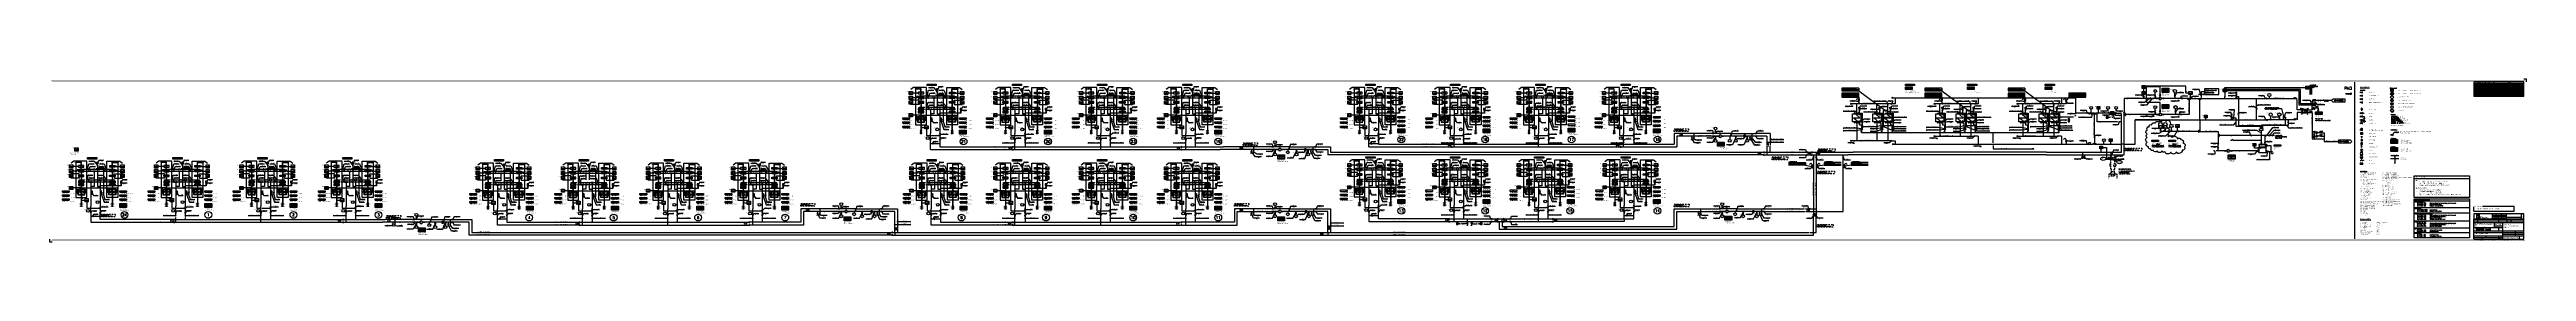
# Model space of a CAD drawing. Header units: millimetres. Extents: x 278 to 9444, y -5 to 599.
import ezdxf
from ezdxf.enums import TextEntityAlignment as Align

# ---------------------------------------------------------------- set-up
doc = ezdxf.new("R2010")
doc.units = ezdxf.units.MM
doc.header["$LTSCALE"] = 10
doc.header["$MEASUREMENT"] = 0
for name, pattern in [('8001.Solid', [0]), ('8004.Chained', [24, 8, -3.2, 1.6, -3.2, 8]), ('8011.Solid-Medium', [0]), ('CENTER', [2, 1.25, -0.25, 0.25, -0.25]), ('DASHDOT', [1, 0.5, -0.25, 0, -0.25]), ('DASHED', [0.75, 0.5, -0.25]), ('DASHEDX2', [1.5, 1, -0.5]), ('PKV', [8, 5, -1, 1, -1])]:
    doc.linetypes.add(name, pattern=pattern)
for name, color, linetype in [('FIMPEC_BW', 7, 'Continuous'), ('FIMPEC_COLOR', 7, 'Continuous'), ('P-A-SHEET', 3, 'Continuous'), ('P-AIR', 7, 'Continuous'), ('P-CHEM_PURE_WATER', 70, 'Continuous'), ('P-CHEMICAL', 7, 'Continuous'), ('P-COND', 4, 'Continuous'), ('P-CVPOS', 7, 'Continuous'), ('P-DELIVERY_LIMIT', 1, 'DASHDOT'), ('P-EQUIPMENT_POS', 7, 'Continuous'), ('P-EQUIPMENTS', 7, 'Continuous'), ('P-FAN_POS', 7, 'Continuous'), ('P-FITTINGS', 7, 'Continuous'), ('P-HEATING_WATER', 3, 'Continuous'), ('P-INSTRPOS', 7, 'Continuous'), ('P-INSTRPOS_TEXTS', 7, 'Continuous'), ('P-INSTRU', 7, 'Continuous'), ('P-LINEPOS', 7, 'Continuous'), ('P-MARKBALL', 141, 'Continuous'), ('P-OTHER', 7, 'Continuous'), ('P-PUMP_POS', 7, 'Continuous'), ('P-PUMPS', 7, 'Continuous'), ('P-REVISIONS', 1, 'Continuous'), ('P-STEAM1', 6, 'Continuous'), ('P-SYMB', 7, 'Continuous'), ('P-TANK_POS', 7, 'Continuous'), ('P-TEXT', 7, 'Continuous'), ('P-UNIT', 7, 'Continuous'), ('P-VALVEPOS', 7, 'Continuous'), ('P-VENTS', 7, 'Continuous'), ('P-WARM_WATER', 221, 'Continuous'), ('P-WATER', 3, 'Continuous'), ('T-A-SHEET', 7, 'Continuous')]:
    doc.layers.add(name, color=color, linetype=linetype)
doc.styles.add('ARIAL', font='arial.ttf')
doc.styles.add('ARIALN', font='ARIALN.TTF')
doc.styles.add('AUDIT_D_220106164814-0', font='ARIALN.TTF')
doc.styles.add('CTS_REV', font='isocp.shx')
doc.styles.add('ROMANS', font='ROMANS.SHX')

# ---------------------------------------------------------------- blocks, each defined once
blk = doc.blocks.new('PPI_0900A')
at = {"color": 0, "linetype": 'ByBlock'}
blk.add_line((-1, 0), (1, 0), dxfattribs=at)
blk = doc.blocks.new('P7A1212')
at = {"color": 0, "linetype": 'ByBlock'}
for p, q in [((0, -1.5), (0, 1.5)), ((2, -1.5), (0, -1.5))]:
    blk.add_line(p, q, dxfattribs=at)
blk = doc.blocks.new('P7A1105')
at = {"color": 0, "linetype": 'ByBlock'}
for points in [[(-3, 1.8), (-3, -1.8), (0, 0)], [(0, 0), (3, 1.8), (3, -1.8)]]:
    blk.add_solid(points, dxfattribs=at)
blk = doc.blocks.new('P7A1100')
at = {"color": 0, "linetype": 'ByBlock'}
for points in [[(-3, -1.8), (-3, 1.8), (0, 0)], [(3, -1.8), (3, 1.8), (0, 0)]]:
    blk.add_lwpolyline(points, close=True, dxfattribs=at)
blk = doc.blocks.new('PPI_1100A')
at = {"color": 0, "linetype": 'ByBlock'}
blk.add_line((0, 0), (2, 0), dxfattribs=at)
blk = doc.blocks.new('PPI_1200A')
at = {"color": 0, "linetype": 'ByBlock'}
blk.add_circle((0, 0), 6, dxfattribs=at)
blk = doc.blocks.new('P7A1106')
at = {"color": 0, "linetype": 'ByBlock'}
for p, q in [((3, 1.8), (0, 0)), ((3, -1.8), (3, 1.8)), ((0, 0), (3, -1.8))]:
    blk.add_line(p, q, dxfattribs=at)
blk.add_lwpolyline([(-3, 1.8), (0, 0), (-3, -1.8)], close=True, dxfattribs=at)
blk.add_solid([(3, 1.8), (0, 0), (3, -1.8)], dxfattribs=at)
blk = doc.blocks.new('P7A1214')
at = {"color": 0, "linetype": 'ByBlock'}
for p, q in [((-1, 2), (-1, -2)), ((0, 2), (0, -2))]:
    blk.add_line(p, q, dxfattribs=at)
blk = doc.blocks.new('P7A0200')
at = {"color": 0, "linetype": 'ByBlock'}
for p, q in [((0, 5), (5, 0)), ((5, 0), (0, -5))]:
    blk.add_line(p, q, dxfattribs=at)
blk.add_lwpolyline([(0, -5, 1), (0, 5, 1)], format="xyb", close=True, dxfattribs=at)
blk = doc.blocks.new('PPI_0700A-25')
at = {"color": 0, "linetype": 'ByBlock'}
for p, q in [((0, 0), (25, 0)), ((0, -5), (0, 0)), ((25, 0), (25, -5)), ((25, -5), (0, -5))]:
    blk.add_line(p, q, dxfattribs=at)
blk = doc.blocks.new('P7A1325')
at = {"color": 0, "linetype": 'ByBlock'}
for p, q in [((-9, -1.5), (-6, 1.5)), ((-9, 1.5), (-6, -1.5)), ((6, -1.5), (9, 1.5)), ((6, 1.5), (9, -1.5))]:
    blk.add_line(p, q, dxfattribs=at)
at = {"color": 0, "linetype": 'CENTER'}
blk.add_line((-7.5, 0), (7.5, 0), dxfattribs=at)
blk = doc.blocks.new('P7A1215')
at = {"color": 0, "linetype": 'ByBlock'}
for p, q in [((0, 2), (0, -2)), ((1, 2), (1, -2))]:
    blk.add_line(p, q, dxfattribs=at)
blk = doc.blocks.new('P7A0011')
at = {"color": 0, "linetype": 'ByBlock'}
for p, q in [((4.6, 5), (-7.5, 5)), ((-7, 7.5), (-7, -7.5)), ((0, 0), (4.6, 4.8)), ((4.6, -4.8), (0, 0)), ((7, 7.5), (7, -7.5)), ((-7.5, -5), (4.6, -5))]:
    blk.add_line(p, q, dxfattribs=at)
blk.add_lwpolyline([(7.5, -8.5), (7.5, 8.5), (7, 8.5), (7, 7.5), (-7, 7.5), (-7, 8.5), (-7.5, 8.5), (-7.5, -8.5), (-7, -8.5), (-7, -7.5), (7, -7.5), (7, -8.5)], close=True, dxfattribs=at)
blk = doc.blocks.new('P7A0111')
at = {"color": 0, "linetype": 'ByBlock'}
for p, q in [((25, 30), (0, 30)), ((0, 30), (0, 22.5)), ((0, 22.5), (25, 22.5)), ((0, 0), (0, 22.5)), ((25, 0), (0, 0)), ((25, 22.5), (25, 30)), ((25, 22.5), (25, 0))]:
    blk.add_line(p, q, dxfattribs=at)
at = {"color": 0, "linetype": 'DASHEDX2', "ltscale": 0.25}
for points in [[(0, 21.5), (25, 21.5)], [(1.5, 20.5), (23.5, 20.5)]]:
    blk.add_lwpolyline(points, dxfattribs=at)
blk = doc.blocks.new('PR2204B')
h = blk.add_hatch(color=0)
h.paths.add_polyline_path([(-3, -1.8), (-3, 1.8), (0, 0)])
h.paths.add_polyline_path([(3, -1.8), (3, 1.8), (0, 0)])
at = {"color": 0, "linetype": 'ByBlock'}
for points in [[(-3, -1.8), (-3, 1.8), (0, 0)], [(3, -1.8), (3, 1.8), (0, 0)]]:
    blk.add_lwpolyline(points, close=True, dxfattribs=at)
blk = doc.blocks.new('P7A1333')
at = {"color": 0, "linetype": 'ByBlock'}
for p, q in [((-5, 0), (-2.5, 0)), ((-2.5, 0), (-2.5, -2.5)), ((2.5, -2.5), (2.5, 0)), ((2.5, 0), (5, 0)), ((-2.5, -2.5), (2.5, -2.5))]:
    blk.add_line(p, q, dxfattribs=at)
blk = doc.blocks.new('P7A1305')
at = {"color": 0, "linetype": 'ByBlock'}
blk.add_solid([(-4, -1), (-4, 1), (0, 0)], dxfattribs=at)
blk = doc.blocks.new('P7A1210')
at = {"color": 0, "linetype": 'ByBlock'}
blk.add_lwpolyline([(-3, 1.5), (-3, -1.5), (0, -0.5), (0, 0.5)], close=True, dxfattribs=at)
blk = doc.blocks.new('PR22095')
h = blk.add_hatch(color=0)
h.paths.add_polyline_path([(-3, -1.8), (-3, 1.8), (0, 0)])
h.paths.add_polyline_path([(3, -1.8), (3, 1.8), (0, 0)])
at = {"color": 0, "linetype": 'ByBlock'}
for points in [[(-3, -1.8), (-3, 1.8), (0, 0)], [(3, -1.8), (3, 1.8), (0, 0)]]:
    blk.add_lwpolyline(points, close=True, dxfattribs=at)
blk = doc.blocks.new('P7A1188')
at = {"color": 0, "linetype": 'ByBlock'}
for p, q in [((-3, 1.8), (-3, -1.8)), ((3, 1.8), (3, -1.8))]:
    blk.add_line(p, q, dxfattribs=at)
blk.add_lwpolyline([(0, -1.8), (3, 0), (0, 1.8), (-3, 0)], close=True, dxfattribs=at)
blk = doc.blocks.new('PR220E7')
h = blk.add_hatch(color=0)
h.paths.add_polyline_path([(-3, -1.8), (-3, 1.8), (0, 0)])
h.paths.add_polyline_path([(3, -1.8), (3, 1.8), (0, 0)])
at = {"color": 0, "linetype": 'ByBlock'}
for points in [[(-3, -1.8), (-3, 1.8), (0, 0)], [(3, -1.8), (3, 1.8), (0, 0)]]:
    blk.add_lwpolyline(points, close=True, dxfattribs=at)
blk = doc.blocks.new('P7A1330')
at = {"color": 0, "linetype": 'ByBlock'}
for q in [(-3.3, 3.3), (3.3, 3.3)]:
    blk.add_line((0, 0), q, dxfattribs=at)
for centre, start, end in [((-3.7, 3.7), 90, 270), ((-3.7, 3.7), 270, 90), ((3.7, 3.7), 90, 270), ((3.7, 3.7), 270, 90)]:
    blk.add_arc(centre, 0.575, start, end, dxfattribs=at)
blk = doc.blocks.new('PRO04AC')
h = blk.add_hatch(color=0)
h.paths.add_polyline_path([(-3, -1.8), (-3, 1.8), (0, 0)])
h.paths.add_polyline_path([(3, -1.8), (3, 1.8), (0, 0)])
at = {"color": 0, "linetype": 'ByBlock'}
for points in [[(-3, -1.8), (-3, 1.8), (0, 0)], [(3, -1.8), (3, 1.8), (0, 0)]]:
    blk.add_lwpolyline(points, close=True, dxfattribs=at)
blk = doc.blocks.new('P7A1208')
at = {"color": 0, "linetype": 'ByBlock'}
for p, q in [((-3, 0), (-3, -3)), ((3, -3), (3, 0)), ((-3, -3), (3, -3))]:
    blk.add_line(p, q, dxfattribs=at)
blk.add_lwpolyline([(3, 3), (-3, 3), (-3, 0), (3, 0)], close=True, dxfattribs=at)
blk.add_solid([(-3, 0), (3, 0), (-3, -3), (3, -3)], dxfattribs=at)
blk = doc.blocks.new('PR10FF9')
h = blk.add_hatch(color=0)
h.paths.add_polyline_path([(-3, -1.8), (-3, 1.8), (0, 0)])
h.paths.add_polyline_path([(3, -1.8), (3, 1.8), (0, 0)])
at = {"color": 0, "linetype": 'ByBlock'}
for points in [[(-3, -1.8), (-3, 1.8), (0, 0)], [(3, -1.8), (3, 1.8), (0, 0)]]:
    blk.add_lwpolyline(points, close=True, dxfattribs=at)
blk = doc.blocks.new('PRO1380')
h = blk.add_hatch(color=0)
h.paths.add_polyline_path([(-3, -1.8), (-3, 1.8), (0, 0)])
h.paths.add_polyline_path([(3, -1.8), (3, 1.8), (0, 0)])
at = {"color": 0, "linetype": 'ByBlock'}
for points in [[(-3, -1.8), (-3, 1.8), (0, 0)], [(3, -1.8), (3, 1.8), (0, 0)]]:
    blk.add_lwpolyline(points, close=True, dxfattribs=at)
blk = doc.blocks.new('PRO36C9')
h = blk.add_hatch(color=0)
h.paths.add_polyline_path([(-3, -1.8), (-3, 1.8), (0, 0)])
h.paths.add_polyline_path([(3, -1.8), (3, 1.8), (0, 0)])
at = {"color": 0, "linetype": 'ByBlock'}
for points in [[(-3, -1.8), (-3, 1.8), (0, 0)], [(3, -1.8), (3, 1.8), (0, 0)]]:
    blk.add_lwpolyline(points, close=True, dxfattribs=at)
blk = doc.blocks.new('PPI_1204A')
at = {"color": 0, "linetype": 'ByBlock'}
for p, q in [((-6, -6), (-6, 6)), ((-6, 6), (6, 6)), ((-6, 0), (6, 0)), ((6, 6), (6, -6)), ((6, -6), (-6, -6))]:
    blk.add_line(p, q, dxfattribs=at)
blk.add_circle((0, 0), 6, dxfattribs=at)
blk = doc.blocks.new('P7A1341')
at = {"color": 0, "linetype": 'ByBlock'}
for p, q in [((-17.5, 5), (17.5, 5)), ((-17.5, 3), (-15.5, 5)), ((17.5, 0), (-17.5, 0)), ((-16.9, 0), (-11.9, 5)), ((-13.4, 0), (-8.4, 5)), ((-9.9, 0), (-4.9, 5)), ((-6.3, 0), (-1.3, 5)), ((-2.8, 0), (2.2, 5)), ((0.7, 0), (5.7, 5)), ((4.3, 0), (9.3, 5)), ((7.8, 0), (12.8, 5)), ((11.3, 0), (16.3, 5)), ((14.9, 0), (17.5, 2.6))]:
    blk.add_line(p, q, dxfattribs=at)
blk = doc.blocks.new('PR1B57A')
h = blk.add_hatch(color=0)
h.paths.add_polyline_path([(-3, -1.8), (-3, 1.8), (0, 0)])
h.paths.add_polyline_path([(3, -1.8), (3, 1.8), (0, 0)])
at = {"color": 0, "linetype": 'ByBlock'}
for points in [[(-3, -1.8), (-3, 1.8), (0, 0)], [(3, -1.8), (3, 1.8), (0, 0)]]:
    blk.add_lwpolyline(points, close=True, dxfattribs=at)
blk = doc.blocks.new('PPI_0400A-25')
at = {"color": 0, "linetype": 'ByBlock'}
for p, q in [((0, 0), (25, 0)), ((0, -5), (0, 0)), ((25, 0), (25, -5)), ((25, -5), (0, -5)), ((0, -10), (0, -5)), ((25, -10), (0, -10)), ((25, -5), (25, -10))]:
    blk.add_line(p, q, dxfattribs=at)
blk = doc.blocks.new('P7A1A16')
at = {"color": 0, "linetype": 'ByBlock'}
for p, q in [((-0.8, 2.3), (0.8, 2.7)), ((0.8, 1.9), (-0.8, 2.3)), ((-0.8, 1.5), (0.8, 1.9)), ((0.8, 1.1), (-0.8, 1.5)), ((-0.8, 0.7), (0.8, 1.1)), ((0, 0.4), (-0.8, 0.7)), ((0, 0), (0, 3)), ((0.8, 2.7), (0, 3))]:
    blk.add_line(p, q, dxfattribs=at)
for points in [[(0, 0), (3, -1.8), (3, 1.8)], [(-1.8, -3), (1.8, -3), (0, 0)]]:
    blk.add_lwpolyline(points, close=True, dxfattribs=at)
blk = doc.blocks.new('CV1B2FB')
at = {"color": 0, "linetype": 'ByBlock'}
for points in [[(-3, -1.8), (-3, 1.8), (0, 0)], [(3, -1.8), (3, 1.8), (0, 0)]]:
    blk.add_lwpolyline(points, close=True, dxfattribs=at)
at = {"color": 0, "linetype": 'Continuous'}
blk.add_lwpolyline([(-1.5, 6, -1), (1.5, 6, -1), (-1.5, 6)], format="xyb", close=True, dxfattribs=at)
blk.add_lwpolyline([(0, 0), (0, 4.5)], dxfattribs=at)
blk = doc.blocks.new('P7A0140')
at = {"color": 0, "linetype": 'ByBlock'}
for points in [[(6, 8), (6, 14), (6, 16, 0.668722), (-6, 16), (-6, 14), (-6, 8)], [(6, 8, -0.426962), (2.8, 8, 0.580323), (-2.8, 8, -0.426962), (-6, 8)], [(-6, 8), (-6, 4, 0.668722), (6, 4), (6, 8)]]:
    blk.add_lwpolyline(points, format="xyb", dxfattribs=at)
blk = doc.blocks.new('P7A1209')
at = {"color": 0, "linetype": 'ByBlock'}
for p, q in [((-3, -3), (3, 3)), ((-3, -2), (2, 3)), ((-3, -1), (1, 3)), ((-3, 0), (0, 3)), ((-3, 1), (-1, 3)), ((-3, 2), (-2, 3)), ((3, 3), (-3, 3)), ((-3, 3), (-3, -3)), ((-2, -3), (3, 2)), ((-1, -3), (3, 1)), ((0, -3), (3, 0)), ((3, -3), (3, 3)), ((-3, -3), (3, -3)), ((1, -3), (3, -1)), ((2, -3), (3, -2))]:
    blk.add_line(p, q, dxfattribs=at)
blk = doc.blocks.new('PPL-3-V-10-K-45')
at = {"color": 0, "linetype": 'ByBlock'}
blk.add_lwpolyline([(-50, 5), (-5, 5), (0, 0), (-5, -5), (-50, -5)], close=True, dxfattribs=at)
blk = doc.blocks.new('PPL-3-O-10-A-45')
at = {"color": 0, "linetype": 'ByBlock'}
blk.add_lwpolyline([(0, -5), (-45, -5), (-50, 0), (-45, 5), (0, 5)], close=True, dxfattribs=at)
blk = doc.blocks.new('PR_06AD')
h = blk.add_hatch(color=0)
h.paths.add_polyline_path([(-3, -1.8), (-3, 1.8), (0, 0)])
h.paths.add_polyline_path([(3, -1.8), (3, 1.8), (0, 0)])
at = {"color": 0, "linetype": 'ByBlock'}
for points in [[(-3, -1.8), (-3, 1.8), (0, 0)], [(3, -1.8), (3, 1.8), (0, 0)]]:
    blk.add_lwpolyline(points, close=True, dxfattribs=at)
blk = doc.blocks.new('PR_06C3')
h = blk.add_hatch(color=0)
h.paths.add_polyline_path([(-3, -1.8), (-3, 1.8), (0, 0)])
h.paths.add_polyline_path([(3, -1.8), (3, 1.8), (0, 0)])
at = {"color": 0, "linetype": 'ByBlock'}
for points in [[(-3, -1.8), (-3, 1.8), (0, 0)], [(3, -1.8), (3, 1.8), (0, 0)]]:
    blk.add_lwpolyline(points, close=True, dxfattribs=at)
blk = doc.blocks.new('PPI_1000A')
at = {"color": 0, "linetype": 'ByBlock'}
blk.add_line((-1, 0), (1, 0), dxfattribs=at)
blk = doc.blocks.new('P7A1304')
at = {"color": 0, "linetype": 'ByBlock'}
blk.add_line((1.5, 1.5), (-1.5, -1.5), dxfattribs=at)
blk = doc.blocks.new('P7A0020')
at = {"color": 0, "linetype": 'ByBlock'}
for p, q in [((-6, 0), (0, 5)), ((6, 0), (-6, 0)), ((0, 5), (0, 7.5)), ((6, 0), (0, -5)), ((0, -5), (0, -7.5))]:
    blk.add_line(p, q, dxfattribs=at)
blk.add_lwpolyline([(7.5, 7.5), (-7.5, 7.5), (-7.5, -7.5), (7.5, -7.5)], close=True, dxfattribs=at)
blk = doc.blocks.new('P7A1383')
at = {"color": 0}
for p, q in [((-3, 0), (0, -3)), ((0, -3), (3, 0)), ((0, -6), (0, -3))]:
    blk.add_line(p, q, dxfattribs=at)
blk = doc.blocks.new('PRY95E4')
h = blk.add_hatch(color=0)
h.paths.add_polyline_path([(-3, -1.8), (-3, 1.8), (0, 0)])
h.paths.add_polyline_path([(3, -1.8), (3, 1.8), (0, 0)])
at = {"color": 0, "linetype": 'ByBlock'}
for points in [[(-3, -1.8), (-3, 1.8), (0, 0)], [(3, -1.8), (3, 1.8), (0, 0)]]:
    blk.add_lwpolyline(points, close=True, dxfattribs=at)
blk = doc.blocks.new('PRY95D7')
h = blk.add_hatch(color=0)
h.paths.add_polyline_path([(-3, -1.8), (-3, 1.8), (0, 0)])
h.paths.add_polyline_path([(3, -1.8), (3, 1.8), (0, 0)])
at = {"color": 0, "linetype": 'ByBlock'}
for points in [[(-3, -1.8), (-3, 1.8), (0, 0)], [(3, -1.8), (3, 1.8), (0, 0)]]:
    blk.add_lwpolyline(points, close=True, dxfattribs=at)
blk = doc.blocks.new('P7A1248')
at = {"color": 0, "linetype": 'ByBlock'}
for p, q in [((2, 2), (2, -2)), ((3, 2), (3, -2))]:
    blk.add_line(p, q, dxfattribs=at)
at = {"color": 0, "flags": 128}
blk.add_lwpolyline([(2, 0), (0, 0)], dxfattribs=at)
blk = doc.blocks.new('P7A1329')
at = {"color": 0, "linetype": 'ByBlock'}
for p, q in [((-5, 5), (0, 0)), ((-2.5, 5), (-5, 2.5)), ((0, 0), (5, 5)), ((2.5, 5), (5, 2.5))]:
    blk.add_line(p, q, dxfattribs=at)
blk = doc.blocks.new('P7A1115')
at = {"color": 0, "linetype": 'ByBlock'}
for p, q in [((-0.8, 2.3), (0.8, 2.7)), ((0.8, 1.9), (-0.8, 2.3)), ((-0.8, 1.5), (0.8, 1.9)), ((0.8, 1.1), (-0.8, 1.5)), ((-0.8, 0.7), (0.8, 1.1)), ((0, 0.4), (-0.8, 0.7)), ((0, 0), (0, 3)), ((0.8, 2.7), (0, 3))]:
    blk.add_line(p, q, dxfattribs=at)
for points in [[(-3, 1.8), (0, 0), (-3, -1.8)], [(3, 1.8), (0, 0), (3, -1.8)]]:
    blk.add_lwpolyline(points, close=True, dxfattribs=at)
blk = doc.blocks.new('P7A1172')
at = {"color": 0, "linetype": 'ByBlock'}
blk.add_line((0, 0), (0, 2.5), dxfattribs=at)
for points in [[(-3, 1.8), (0, 0), (-3, -1.8)], [(0, 0), (3, -1.8), (3, 1.8)]]:
    blk.add_lwpolyline(points, close=True, dxfattribs=at)
blk = doc.blocks.new('PR1B232')
h = blk.add_hatch(color=0)
h.paths.add_polyline_path([(-3, -1.8), (-3, 1.8), (0, 0)])
h.paths.add_polyline_path([(3, -1.8), (3, 1.8), (0, 0)])
at = {"color": 0, "linetype": 'ByBlock'}
for points in [[(-3, -1.8), (-3, 1.8), (0, 0)], [(3, -1.8), (3, 1.8), (0, 0)]]:
    blk.add_lwpolyline(points, close=True, dxfattribs=at)
blk = doc.blocks.new('PR1B240')
h = blk.add_hatch(color=0)
h.paths.add_polyline_path([(-3, -1.8), (-3, 1.8), (0, 0)])
h.paths.add_polyline_path([(3, -1.8), (3, 1.8), (0, 0)])
at = {"color": 0, "linetype": 'ByBlock'}
for points in [[(-3, -1.8), (-3, 1.8), (0, 0)], [(3, -1.8), (3, 1.8), (0, 0)]]:
    blk.add_lwpolyline(points, close=True, dxfattribs=at)
blk = doc.blocks.new('P7A1253')
at = {"color": 0, "linetype": 'ByBlock'}
blk.add_line((2.6, 0), (-2.6, 0), dxfattribs=at)
blk.add_arc((0, 1.5), 3, 210, 330, dxfattribs=at)
blk = doc.blocks.new('A$BCBD')
at = {"layer": 'P-OTHER', "color": 0, "linetype": 'Continuous'}
blk.add_lwpolyline([(5, 2.5, 1), (0, 2.5, 1)], format="xyb", close=True, dxfattribs=at)
at = {"layer": 'P-OTHER', "color": 0, "linetype": 'Continuous', "style": 'ROMANS'}
blk.add_text('SC', height=2.5, dxfattribs=at).set_placement((2.5, 2.5), align=Align.MIDDLE)
blk = doc.blocks.new('P7A1207')
at = {"linetype": 'Continuous'}
h = blk.add_hatch(color=0, dxfattribs=at)
edge = h.paths.add_edge_path()
edge.add_arc((0, 0), 3, 225, 405)
edge.add_line((2.1, 2.1), (-2.1, -2.1))
at = {"color": 0, "linetype": 'Continuous'}
blk.add_lwpolyline([(-2.1, -2.1, 1), (2.1, 2.1)], format="xyb", close=True, dxfattribs=at)
at = {"color": 0, "linetype": 'ByBlock'}
blk.add_arc((0, 0), 3, 45, 225, dxfattribs=at)
blk = doc.blocks.new('PRR8616')
h = blk.add_hatch(color=0)
h.dxf.hatch_style = 1
h.paths.add_polyline_path([(-3, -1.8), (-3, 1.8), (0, 0)])
h.paths.add_polyline_path([(3, -1.8), (3, 1.8), (0, 0)])
at = {"layer": 'P-VENTS', "color": 0, "linetype": 'Continuous'}
for points in [[(-3, -1.8), (-3, 1.8), (0, 0)], [(3, -1.8), (3, 1.8), (0, 0)]]:
    blk.add_lwpolyline(points, close=True, dxfattribs=at)
blk = doc.blocks.new('P7A5102')
at = {"color": 0, "linetype": 'ByBlock'}
for p, q in [((3, 10), (-3, 10)), ((-3, 10), (-3, -10)), ((-1, 0), (1, 0)), ((0, 1), (0, -1)), ((3, -10), (3, 10)), ((-3, -10), (3, -10))]:
    blk.add_line(p, q, dxfattribs=at)
for start, end in [(90, 270), (270, 90)]:
    blk.add_arc((0, 0), 2, start, end, dxfattribs=at)
blk = doc.blocks.new('P7A5222')
at = {"color": 0, "linetype": 'ByBlock'}
for p, q in [((-1.5, 10), (-1.5, 0.8)), ((1.5, 10), (1.5, 0.8)), ((0, -0.7), (0, -10))]:
    blk.add_line(p, q, dxfattribs=at)
blk.add_lwpolyline([(-3, 10), (-3, -10), (3, -10), (3, 10)], close=True, dxfattribs=at)
blk = doc.blocks.new('P7A0214')
at = {"color": 0, "linetype": 'ByBlock'}
for p, q in [((-3.6, 3.4), (4.6, 2)), ((-3.6, -3.4), (4.6, -2))]:
    blk.add_line(p, q, dxfattribs=at)
blk.add_lwpolyline([(0, 5, 1), (0, -5, 1)], format="xyb", close=True, dxfattribs=at)
for centre, radius, start, end in [((1.9, 2), 2.83, 164.98288, 226.8997), ((-2.2, 0.8), 2.38, 337.75098, 53.61565), ((0.9, -2.6), 2.64, 39.79777, 109.4011), ((0.4, -2.6), 2.53, 99.09028, 170.90972), ((-2, -0.2), 2, 267.13759, 2.86241), ((2, 1.3), 2.44, 214.99202, 292.24902)]:
    blk.add_arc(centre, radius, start, end, dxfattribs=at)
blk = doc.blocks.new('P7A5202')
at = {"linetype": 'Continuous'}
h = blk.add_hatch(color=0, dxfattribs=at)
edge = h.paths.add_edge_path()
edge.add_arc((0, 0), 0.5, 270, 450)
edge.add_arc((0, 0), 0.5, 90, 270)
at = {"color": 0, "linetype": 'ByBlock'}
blk.add_line((-2, -4.5), (2, 4.5), dxfattribs=at)
blk.add_lwpolyline([(3, -9.9), (3, 10.1), (-3, 10.1), (-3, -9.9)], close=True, dxfattribs=at)
at = {"color": 0, "linetype": 'Continuous'}
for start, end in [(90, 270), (270, 90)]:
    blk.add_arc((0, 0), 0.5, start, end, dxfattribs=at)
blk = doc.blocks.new('P7A5106')
at = {"color": 0, "linetype": 'ByBlock'}
for p, q in [((3, 10), (-3, 10)), ((-3, 10), (-3, -10)), ((-1, 9.5), (3, 9.5)), ((-1, 6.5), (3, 6.5)), ((-1, 5.5), (3, 5.5)), ((-1, 2.5), (3, 2.5)), ((-1, 1.5), (3, 1.5)), ((3, -10), (3, 10)), ((-3, -10), (3, -10)), ((-1, -1.5), (3, -1.5)), ((-1, -2.5), (3, -2.5)), ((-1, -5.5), (3, -5.5)), ((-1, -6.5), (3, -6.5)), ((-1, -9.5), (3, -9.5))]:
    blk.add_line(p, q, dxfattribs=at)
for centre in [(-1, 8), (-1, 4), (-1, 0), (-1, -4), (-1, -8)]:
    blk.add_arc(centre, 1.5, 90, 270, dxfattribs=at)
blk = doc.blocks.new('CVR4349')
at = {"color": 0, "linetype": 'Continuous'}
blk.add_lwpolyline([(-1.5, 4.5, -1), (1.5, 4.5, -1), (-1.5, 4.5)], format="xyb", close=True, dxfattribs=at)
blk.add_lwpolyline([(0, 0), (0, 3)], dxfattribs=at)
at = {"layer": 'P-VENTS', "color": 0, "linetype": 'Continuous'}
for points in [[(-3, -1.8), (-3, 1.8), (0, 0)], [(3, -1.8), (3, 1.8), (0, 0)]]:
    blk.add_lwpolyline(points, close=True, dxfattribs=at)
blk = doc.blocks.new('PRR4AF3')
h = blk.add_hatch(color=0)
h.dxf.hatch_style = 1
h.paths.add_polyline_path([(-3, -1.8), (-3, 1.8), (0, 0)])
h.paths.add_polyline_path([(3, -1.8), (3, 1.8), (0, 0)])
at = {"layer": 'P-VENTS', "color": 0, "linetype": 'Continuous'}
for points in [[(-3, -1.8), (-3, 1.8), (0, 0)], [(3, -1.8), (3, 1.8), (0, 0)]]:
    blk.add_lwpolyline(points, close=True, dxfattribs=at)
blk = doc.blocks.new('P7A1250')
at = {"color": 0, "linetype": 'ByBlock'}
for points in [[(-1.25, 2.5), (-1.25, -2.5)], [(1.25, -2.5), (1.25, 2.5)]]:
    blk.add_lwpolyline(points, dxfattribs=at)
blk = doc.blocks.new('LG-FMPCH')
at = {"linetype": 'Continuous', "true_color": 0x001026}
h = blk.add_hatch(color=168, dxfattribs=at)
h.dxf.hatch_style = 1
h.paths.add_polyline_path([(-7.8, 3.4), (-10.6, 3.4), (-10.6, 0.5), (-7.8, 0.5)])
h.paths.add_polyline_path([(-8.7, 1.8), (-9, 2), (-9.5, 1.7), (-9.5, 1.2), (-9.6, 1.2), (-9.6, 1.8), (-9, 2.1), (-8.7, 1.9)], flags=16)
h.paths.add_polyline_path([(-8.7, 2), (-9, 2.2), (-9.6, 1.9), (-9.6, 1.1), (-9.7, 1.1), (-9.7, 1.9), (-9, 2.3), (-8.7, 2.2)], flags=16)
h.paths.add_polyline_path([(-8.7, 2.4), (-9, 2.6), (-9.7, 2.2), (-9.7, 2.3), (-9, 2.7), (-8.7, 2.5)], flags=16)
h.paths.add_polyline_path([(-8.7, 2.6), (-9, 2.8), (-9.7, 2.4), (-9.7, 2.5), (-9, 2.9), (-8.7, 2.7)], flags=16)
at = {"true_color": 0x001026}
h = blk.add_hatch(color=168, dxfattribs=at)
h.dxf.hatch_style = 1
edge = h.paths.add_edge_path()
edge.add_line((-1, 0.9), (-0.7, 0.9))
edge.add_arc((-1.2, 0.9), 0.439, -88.4271, 0.0018, ccw=False)
edge.add_arc((-1.2, 1), 0.549, 208.2569, 278.7794, ccw=False)
edge.add_arc((-1, 1), 0.781, 158.2451, 200.3351, ccw=False)
edge.add_arc((-1.2, 1.1), 0.533, 86.828, 152.2915, ccw=False)
edge.add_arc((-1.2, 1.1), 0.486, 34.2736, 92.9956, ccw=False)
edge.add_arc((-1.1, 1.2), 0.413, 3.025, 32.9804, ccw=False)
edge.add_line((-0.7, 1.2), (-1, 1.2))
edge.add_arc((-1.2, 1.2), 0.214, 5.7991, 91.9254)
edge.add_arc((-1.2, 1.1), 0.257, 93.5915, 169.2233)
edge.add_arc((-0.9, 1), 0.588, 166.7533, 200.2936)
edge.add_arc((-1.2, 1), 0.263, 207.2516, 271.7019)
edge.add_arc((-1.2, 0.9), 0.247, 282.1371, 355.4586)
edge = h.paths.add_edge_path(flags=16)
edge.add_line((-2.2, 1.1), (-2.6, 1.1))
edge.add_arc((-2.4, 1.1), 0.25, 92.4575, 175.4207, ccw=False)
edge.add_arc((-2.4, 1.1), 0.231, 0.2172, 91.9046, ccw=False)
edge = h.paths.add_edge_path()
edge.add_arc((-2.3, 0.9), 0.461, 285.207, 347.3898, ccw=False)
edge.add_arc((-2.4, 1), 0.585, 218.7573, 286.5996, ccw=False)
edge.add_arc((-2.2, 1), 0.67, 151.7094, 210.9655, ccw=False)
edge.add_arc((-2.4, 1), 0.555, 87.6642, 146.6826, ccw=False)
edge.add_arc((-2.4, 1.1), 0.489, 30.2482, 89.3805, ccw=False)
edge.add_arc((-2.5, 1), 0.685, -5.8594, 27.7392, ccw=False)
edge.add_line((-1.9, 1), (-2.6, 1))
edge.add_arc((-2.4, 0.9), 0.258, 176.5353, 267.1646)
edge.add_arc((-2.3, 0.9), 0.228, 261.7349, 338.9418)
edge.add_line((-2.1, 0.8), (-1.9, 0.8))
edge = h.paths.add_edge_path(flags=16)
edge.add_arc((-3.5, 1.1), 0.34, 128.3455, 182.7815, ccw=False)
edge.add_arc((-3.5, 1.2), 0.225, 16.8555, 125.9086, ccw=False)
edge.add_arc((-3.9, 1), 0.581, -20.7398, 19.6267, ccw=False)
edge.add_arc((-3.6, 1), 0.282, 290.2955, 328.1367, ccw=False)
edge.add_arc((-3.5, 0.9), 0.246, 210.331, 287.4416, ccw=False)
edge.add_arc((-3.2, 1), 0.567, 177.9892, 202.8501, ccw=False)
edge = h.paths.add_edge_path()
edge.add_line((-4.1, 0.1), (-4.1, 1.6))
edge.add_line((-4.1, 1.6), (-3.8, 1.6))
edge.add_line((-3.8, 1.6), (-3.8, 1.4))
edge.add_arc((-3.5, 1.2), 0.392, 83.8621, 143.9179, ccw=False)
edge.add_arc((-3.4, 1.2), 0.422, 18.5502, 89.0791, ccw=False)
edge.add_arc((-3.8, 1), 0.828, -22.022, 20.4713, ccw=False)
edge.add_arc((-3.5, 0.9), 0.471, 265.2294, 331.2183, ccw=False)
edge.add_arc((-3.4, 0.9), 0.414, 216.125, 261.6687, ccw=False)
edge.add_line((-3.8, 0.6), (-3.8, 0.1))
edge.add_line((-3.8, 0.1), (-4.1, 0.1))
edge = h.paths.add_edge_path()
edge.add_line((-5.8, 0.5), (-5.8, 1.6))
edge.add_line((-5.8, 1.6), (-5.6, 1.6))
edge.add_line((-5.6, 1.6), (-5.6, 1.4))
edge.add_arc((-5.2, 1.2), 0.401, 64.6377, 146.3936, ccw=False)
edge.add_arc((-5.2, 1.3), 0.308, 24.2989, 62.331, ccw=False)
edge.add_arc((-4.6, 1.1), 0.447, 85.1738, 143.993, ccw=False)
edge.add_arc((-4.6, 1.2), 0.357, 9.7447, 83.9831, ccw=False)
edge.add_line((-4.2, 1.3), (-4.2, 0.5))
edge.add_line((-4.2, 0.5), (-4.5, 0.5))
edge.add_line((-4.5, 0.5), (-4.5, 1.2))
edge.add_arc((-4.7, 1.2), 0.194, 11.6385, 168.3615)
edge.add_line((-4.9, 1.2), (-4.9, 0.5))
edge.add_line((-4.9, 0.5), (-5.2, 0.5))
edge.add_line((-5.2, 0.5), (-5.2, 1.2))
edge.add_arc((-5.3, 1.2), 0.166, 3.8015, 94.8811)
edge.add_arc((-5.3, 1.1), 0.213, 93.3408, 173.3059)
edge.add_line((-5.5, 1.2), (-5.5, 0.5))
edge.add_line((-5.5, 0.5), (-5.8, 0.5))
edge = h.paths.add_edge_path()
edge.add_arc((-6.1, 1.8), 0.149, 0, 360)
h.paths.add_polyline_path([(-6.3, 0.5), (-6.3, 1.6), (-6, 1.6), (-6, 0.5)])
h.paths.add_polyline_path([(-7.4, 0.5), (-7.4, 2), (-6.4, 2), (-6.4, 1.7), (-7.1, 1.7), (-7.1, 1.4), (-6.4, 1.4), (-6.4, 1.1), (-7.1, 1.1), (-7.1, 0.5)])
at = {"layer": 'FIMPEC_COLOR', "linetype": 'Continuous'}
h = blk.add_hatch(color=30, dxfattribs=at)
h.dxf.hatch_style = 1
h.paths.add_polyline_path([(-9, 2.8), (-8.7, 2.6), (-8.7, 2.7), (-9, 2.9)])
h.paths.add_polyline_path([(-9, 2.6), (-8.7, 2.4), (-8.7, 2.5), (-9, 2.7)])
h.paths.add_polyline_path([(-9, 2.2), (-8.7, 2), (-8.7, 2.2), (-9, 2.3)])
h.paths.add_polyline_path([(-9, 2), (-8.7, 1.8), (-8.7, 1.9), (-9, 2.1)])
at = {"layer": 'FIMPEC_BW', "color": 168, "linetype": 'Continuous', "true_color": 0x001026}
for p, q in [((-8.7, 2.7), (-9, 2.8)), ((-8.7, 2.4), (-9, 2.6)), ((-8.7, 2.1), (-9, 2.3)), ((-8.7, 1.9), (-9, 2))]:
    blk.add_line(p, q, dxfattribs=at)
blk = doc.blocks.new('FMS_T70_E')
at = {"color": 3, "linetype": 'Continuous'}
for p, q in [((0, 0), (-185, 0)), ((-117.5, 20), (-117.5, 0)), ((-65, 20), (-65, 0))]:
    blk.add_line(p, q, dxfattribs=at)
at = {"color": 7, "linetype": 'Continuous'}
for p, q in [((-117.5, 15), (-65, 15)), ((-65, 10), (-117.5, 10)), ((-117.5, 5), (-65, 5)), ((-102.5, 0), (-102.5, 20)), ((-82.5, 0), (-82.5, 20)), ((-10, 20), (-10, 0))]:
    blk.add_line(p, q, dxfattribs=at)
at = {"color": 3, "linetype": 'Continuous'}
blk.add_lwpolyline([(0, 0), (0, 20), (-185, 20), (-185, 0)], dxfattribs=at)
at = {"color": 7, "linetype": 'Continuous'}
blk.add_lwpolyline([(-65, 7.5), (-10, 7.5)], dxfattribs=at)
at = {"xscale": 5.068962543305347, "yscale": 5.068962543305347, "zscale": 5.068962543305347}
blk.add_blockref('LG-FMPCH', (-122.7, 0.4), dxfattribs=at)
at = {"color": 7, "linetype": 'Continuous', "style": 'ARIAL'}
for s, p in [('Designed', (-110.6, 12.6)), ('Checked', (-110.6, 7.5)), ('Approved', (-110, 2.5)), ('Date', (-92.5, 17.5)), ('Initials', (-73.8, 17.5))]:
    blk.add_text(s, height=2, dxfattribs=at).set_placement(p, align=Align.MIDDLE)
for s, p in [('Drawing No.', (-63.1, 16.8)), ('File', (-63.1, 4.5)), ('Rev.', (-8, 16.8))]:
    blk.add_text(s, height=2, dxfattribs=at).set_placement(p)
at = {"color": 7, "linetype": 'Continuous', "style": 'ARIALN', "width": 1.2}
for tag, p in [('INF1', (-92.5, 12.5)), ('INF3', (-92.5, 7.5)), ('INF5', (-92.5, 2.5)), ('INF2', (-73.8, 12.5)), ('INF4', (-73.8, 7.5)), ('INF6', (-73.8, 2.5))]:
    blk.add_attdef(tag, text='', height=2.5, dxfattribs=at).set_placement(p, align=Align.MIDDLE)
blk.add_attdef('INF17', (-46, 2.2), '', height=2.5, dxfattribs=at)
at = {"color": 4, "linetype": 'Continuous', "style": 'ARIALN'}
blk.add_attdef('INF15', text='', height=5, dxfattribs=at).set_placement((-37.5, 12), align=Align.MIDDLE)
at = {"color": 4, "linetype": 'Continuous', "style": 'ARIALN', "width": 1.2}
blk.add_attdef('INF14', text='', height=5, dxfattribs=at).set_placement((-5, 10), align=Align.MIDDLE)
blk = doc.blocks.new('VALMET_R_OTS')
at = {"color": 1, "linetype": '8001.Solid', "lineweight": 25}
for p, q in [((-180, 72), (0, 72)), ((-165, 66), (-165, 72)), ((-165, 60), (-165, 66)), ((-90, 66), (-90, 72)), ((-90, 60), (-90, 66)), ((-60, 66), (-60, 72)), ((-60, 60), (-60, 66)), ((-45, 66), (-45, 72)), ((-45, 60), (-45, 66))]:
    blk.add_line(p, q, dxfattribs=at)
at = {"color": 2, "linetype": '8001.Solid', "lineweight": 25}
for p, q in [((-180, 66), (-180, 72)), ((-180, 60), (-180, 66)), ((-180, 66), (0, 66)), ((-180, 60), (0, 60)), ((-180, 0), (-180, 60)), ((-180, 42), (-75, 42)), ((-180, 30), (0, 30)), ((-180, 24), (0, 24)), ((-180, 12), (0, 12)), ((-180, 6), (-75, 6)), ((-180, 0), (0, 0)), ((-150, 0), (-150, 6)), ((-135, 30), (-135, 42)), ((-135, 6), (-135, 12)), ((-132.7, 36.3), (-127.4, 37)), ((-132.7, 34.3), (-132.7, 36.3)), ((-132.7, 34.3), (-127.4, 33.6)), ((-127.4, 33.6), (-127.4, 37)), ((-120, 30), (-120, 42)), ((-105, 42), (-105, 60)), ((-105, 48), (-75, 48)), ((-90, 30), (-90, 42)), ((-90, 0), (-90, 12)), ((-75, 0), (-75, 60)), ((-75, 18), (0, 18)), ((-30, 12), (-30, 30)), ((-15, 0), (-15, 12)), ((0, 0), (0, 72))]:
    blk.add_line(p, q, dxfattribs=at)
at = {"color": 7, "linetype": '8011.Solid-Medium', "lineweight": 35}
for p, q in [((-172.2, 38.6), (-171.8, 38.9)), ((-172.2, 38.6), (-171.6, 38.9)), ((-172, 38.2), (-171.3, 38.9)), ((-171.9, 38), (-171.3, 38.9)), ((-171.9, 37.8), (-171, 38.7)), ((-171.8, 37.6), (-171, 38.7)), ((-171.7, 37.4), (-170.9, 38.3)), ((-171.7, 37.2), (-170.8, 38.1)), ((-171.6, 37), (-170.7, 37.9)), ((-171.5, 36.8), (-170.6, 37.7)), ((-171.5, 36.6), (-170.6, 37.5)), ((-171.4, 36.4), (-170.5, 37.3)), ((-171.4, 36.2), (-170.4, 37.1)), ((-171.3, 36), (-170.4, 36.9)), ((-171.2, 35.7), (-170.3, 36.7)), ((-171.2, 35.5), (-170.3, 36.4)), ((-171.1, 35.3), (-170.2, 36.2)), ((-171, 35.1), (-170.1, 36)), ((-171, 34.9), (-170.1, 35.8)), ((-170.9, 34.7), (-170, 35.6)), ((-170.8, 34.3), (-168.2, 36.9)), ((-170.8, 34.5), (-169.9, 35.4)), ((-170.7, 34.1), (-168.3, 36.5)), ((-170.7, 33.9), (-168.5, 36.1)), ((-170.7, 33.9), (-168.6, 35.7)), ((-170.2, 33.8), (-168.7, 35.3)), ((-170, 33.8), (-168.9, 34.9)), ((-169.9, 35.4), (-168.1, 37.3)), ((-169.7, 35.9), (-168, 37.6)), ((-169.7, 33.8), (-169, 34.4)), ((-169.6, 36.3), (-167.9, 38)), ((-169.5, 36.7), (-167.7, 38.4)), ((-169.4, 37.1), (-167.8, 38.9)), ((-169.4, 33.8), (-169.2, 34)), ((-169.2, 37.5), (-167.8, 38.9)), ((-169.1, 37.9), (-168.1, 38.9)), ((-169, 38.2), (-168.3, 38.9)), ((-168.9, 38.6), (-168.6, 38.9)), ((-168.3, 34.9), (-167.1, 36.1)), ((-168.3, 34.6), (-166.9, 36.1)), ((-168.3, 34.4), (-166.6, 36.1)), ((-168.3, 35.2), (-167.4, 36)), ((-168.2, 34.2), (-166.4, 36)), ((-168.2, 35.5), (-167.8, 35.9)), ((-168.2, 34.2), (-167.2, 34.9)), ((-168, 36.5), (-167, 37.5)), ((-168, 33.9), (-167.2, 34.7)), ((-168, 33.9), (-167.2, 34.7)), ((-167.9, 36.9), (-167.3, 37.5)), ((-167.7, 36.5), (-166.8, 37.5)), ((-167.7, 37.3), (-167.7, 37.3)), ((-167.6, 33.7), (-166.8, 34.5)), ((-167.4, 36.6), (-166.5, 37.5)), ((-167.3, 33.7), (-166.6, 34.5)), ((-167.1, 36.6), (-166.2, 37.5)), ((-167.1, 33.7), (-166.2, 34.5)), ((-166.8, 36.6), (-166, 37.5)), ((-166.8, 35.3), (-166.1, 36)), ((-166.8, 33.7), (-165, 35.5)), ((-166.6, 36.6), (-165.8, 37.4)), ((-166.6, 33.7), (-165, 35.2)), ((-166.5, 35.3), (-165.2, 36.9)), ((-166.4, 36.6), (-165.8, 37.4)), ((-166.4, 36.6), (-165.4, 37.2)), ((-166.3, 35.3), (-165.1, 36.5)), ((-166.3, 33.7), (-165, 34.9)), ((-166.2, 34.5), (-165, 35.7)), ((-166.1, 36.3), (-165.4, 37.2)), ((-166.1, 36), (-165.2, 36.9)), ((-166.1, 35.2), (-165, 36.3)), ((-166.1, 35), (-165, 36)), ((-166, 33.7), (-165, 34.7)), ((-165.6, 33.8), (-165, 34.4)), ((-165.3, 33.9), (-165, 34.1)), ((-164.7, 38.5), (-164.3, 38.9)), ((-164.7, 38.2), (-164, 38.9)), ((-164.7, 38), (-163.8, 38.9)), ((-164.7, 37.7), (-163.8, 38.9)), ((-164.7, 38.8), (-164.7, 38.8)), ((-164.7, 37.4), (-163.6, 38.5)), ((-164.7, 37.2), (-163.6, 38.2)), ((-164.7, 36.9), (-163.6, 38)), ((-164.7, 36.6), (-163.6, 37.7)), ((-164.7, 36.3), (-163.6, 37.4)), ((-164.7, 36.1), (-163.6, 37.2)), ((-164.7, 35.8), (-163.6, 36.9)), ((-164.7, 35.5), (-163.6, 36.6)), ((-164.7, 35.3), (-163.6, 36.4)), ((-164.7, 35), (-163.6, 36.1)), ((-164.7, 34.7), (-163.6, 35.8)), ((-164.7, 34.5), (-163.6, 35.6)), ((-164.6, 34.3), (-163.6, 35.3)), ((-164.6, 34.3), (-163.6, 35)), ((-164.4, 34), (-163.6, 34.7)), ((-164.4, 34), (-163.6, 34.5)), ((-164, 33.8), (-163.6, 34.2)), ((-163.8, 33.7), (-163.5, 34)), ((-163.6, 33.7), (-163.6, 33.7)), ((-163.2, 36.2), (-161.9, 37.5)), ((-163.2, 36), (-161.7, 37.5)), ((-163.2, 35.7), (-161.4, 37.5)), ((-163.2, 35.4), (-161.1, 37.5)), ((-163.2, 36.8), (-162.6, 37.4)), ((-163.2, 36.5), (-162.3, 37.4)), ((-163.2, 37), (-163, 37.3)), ((-163.2, 35.2), (-162.1, 36.3)), ((-163.2, 34.9), (-162.1, 36)), ((-163.2, 34.6), (-162.1, 35.7)), ((-163.2, 34.4), (-162.1, 35.4)), ((-163.2, 34.1), (-162.1, 35.2)), ((-163.2, 33.8), (-162.1, 34.9)), ((-163, 33.8), (-162.1, 34.6)), ((-162.7, 33.8), (-162.1, 34.4)), ((-162.4, 33.8), (-162.1, 34.1)), ((-162.1, 33.8), (-162.1, 33.8)), ((-161.8, 36.5), (-160.9, 37.5)), ((-161.5, 36.5), (-160.7, 37.4)), ((-161.3, 36.5), (-160.7, 37.4)), ((-161.3, 36.5), (-160.2, 37.4)), ((-161.1, 36.2), (-159.8, 37.5)), ((-161, 36), (-159.5, 37.5)), ((-161, 35.7), (-159.2, 37.5)), ((-161, 35.4), (-160, 36.5)), ((-161, 35.2), (-160, 36.2)), ((-161, 34.9), (-159.9, 36)), ((-161, 34.6), (-159.9, 35.7)), ((-161, 34.4), (-159.9, 35.5)), ((-161, 34.1), (-159.9, 35.2)), ((-161, 33.8), (-159.9, 34.9)), ((-160.8, 33.8), (-159.9, 34.6)), ((-160.5, 33.8), (-159.9, 34.4)), ((-160.3, 33.8), (-159.9, 34.1)), ((-160, 36.5), (-159, 37.5)), ((-160, 33.8), (-160, 33.8)), ((-159.7, 36.5), (-158.7, 37.5)), ((-159.4, 36.5), (-158.5, 37.4)), ((-159.2, 36.5), (-158.5, 37.4)), ((-159.2, 36.5), (-158.2, 37.2)), ((-158.9, 36.2), (-158.2, 37.2)), ((-158.9, 36), (-158, 36.9)), ((-158.9, 35.7), (-158, 36.9)), ((-158.9, 35.5), (-157.8, 36.5)), ((-158.9, 35.2), (-157.8, 36.3)), ((-158.9, 34.9), (-157.8, 36)), ((-158.9, 34.6), (-157.8, 35.7)), ((-158.9, 34.4), (-157.8, 35.5)), ((-158.9, 34.1), (-157.8, 35.2)), ((-158.9, 33.8), (-157.8, 34.9)), ((-158.6, 33.8), (-157.8, 34.7)), ((-158.4, 33.8), (-157.8, 34.4)), ((-158.1, 33.8), (-157.8, 34.1)), ((-157.8, 35.5), (-155.7, 37.5)), ((-157.8, 35.2), (-155.5, 37.5)), ((-157.8, 33.8), (-157.8, 33.8)), ((-157.6, 35.9), (-156, 37.5)), ((-157.5, 36.2), (-156.3, 37.5)), ((-157.5, 35.1), (-156.4, 36.3)), ((-157.5, 34.9), (-156.3, 36.1)), ((-157.4, 36.6), (-156.6, 37.4)), ((-157.4, 34.7), (-156.1, 36.1)), ((-157.4, 34.7), (-155.8, 36.1)), ((-157.3, 34.3), (-156.4, 35.2)), ((-157.3, 34.3), (-156.4, 34.9)), ((-157, 34.1), (-156.4, 34.9)), ((-157, 34.1), (-156.1, 34.7)), ((-156.7, 33.8), (-155.9, 34.6)), ((-156.7, 33.8), (-155.7, 34.6)), ((-156.4, 35.2), (-155.5, 36.1)), ((-156.3, 33.7), (-155.4, 34.6)), ((-156.1, 35.3), (-155.3, 36.1)), ((-156, 36.7), (-155.2, 37.5)), ((-156, 33.7), (-155.1, 34.6)), ((-155.8, 35.3), (-154.4, 36.9)), ((-155.8, 33.7), (-154.8, 34.7)), ((-155.7, 36.7), (-155, 37.4)), ((-155.5, 36.7), (-155, 37.4)), ((-155.5, 36.7), (-154.7, 37.2)), ((-155.5, 35.3), (-154.1, 36.7)), ((-155.5, 33.7), (-154.8, 34.7)), ((-155.3, 36.1), (-154.4, 36.9)), ((-155.3, 35.3), (-154.1, 36.5)), ((-155.2, 36.4), (-154.7, 37.2)), ((-155.2, 33.7), (-154.6, 34.4)), ((-155, 35.3), (-154.2, 36)), ((-154.9, 33.8), (-154.5, 34.1)), ((-154.7, 35.3), (-154.2, 35.8)), ((-154.5, 35.3), (-154.2, 35.5)), ((-154.5, 33.9), (-154.5, 33.9)), ((-154.1, 36.7), (-152.4, 38.4)), ((-154.1, 36.5), (-152.4, 38.1)), ((-154.1, 37), (-153.5, 37.5)), ((-154.1, 37.2), (-154.1, 37.2)), ((-153.8, 36.5), (-152.4, 37.8)), ((-153.5, 37.8), (-152.5, 38.9)), ((-153.5, 38.1), (-152.8, 38.8)), ((-153.5, 37.5), (-152.4, 38.7)), ((-153.5, 36.5), (-152.4, 37.6)), ((-153.5, 36.2), (-152.4, 37.6)), ((-153.5, 35.9), (-152, 37.4)), ((-153.5, 35.7), (-151.8, 37.4)), ((-153.5, 35.4), (-151.5, 37.4)), ((-153.5, 35.1), (-152.4, 36.2)), ((-153.5, 34.9), (-152.4, 35.9)), ((-153.5, 34.6), (-152.4, 35.7)), ((-153.5, 34.4), (-152.4, 35.4)), ((-153.5, 34.4), (-152.4, 35.1)), ((-153.3, 34), (-152.4, 34.9)), ((-153.3, 34), (-152.4, 34.9)), ((-153, 33.8), (-152.1, 34.6)), ((-152.8, 33.7), (-151.9, 34.6)), ((-152.5, 33.7), (-151.6, 34.6)), ((-152.3, 33.7), (-151.3, 34.6)), ((-152.2, 36.5), (-151.3, 37.4)), ((-152, 33.7), (-151.3, 34.4)), ((-151.9, 36.5), (-151.3, 37.1)), ((-151.7, 33.7), (-151.2, 34.2)), ((-151.6, 36.5), (-151.3, 36.8)), ((-151.4, 36.5), (-151.4, 36.5)), ((-151.3, 33.8), (-151.3, 33.8)), ((-147.9, 38.9), (-150.6, 35.9)), ((-150.6, 35.9), (-147.9, 33.1)), ((-148.2, 35.9), (-150.6, 35.9)), ((-150.6, 35.9), (-148.2, 35.9)), ((-148.2, 35.9), (-146.7, 37.6)), ((-146.7, 34.4), (-148.2, 35.9)), ((-146.7, 37.6), (-147.9, 38.9)), ((-147.9, 33.1), (-146.7, 34.4))]:
    blk.add_line(p, q, dxfattribs=at)
at = {"color": 7, "linetype": '8011.Solid-Medium', "lineweight": 35, "true_color": 0xf0f0f0}
for p, q in [((-147.9, 38.9), (-150.6, 35.9)), ((-150.6, 35.9), (-147.9, 33.1)), ((-148.2, 35.9), (-150.6, 35.9)), ((-150.6, 35.9), (-148.2, 35.9)), ((-148.2, 35.9), (-146.7, 37.6)), ((-146.7, 34.4), (-148.2, 35.9)), ((-146.7, 37.6), (-147.9, 38.9)), ((-147.9, 33.1), (-146.7, 34.4))]:
    blk.add_line(p, q, dxfattribs=at)
at = {"color": 9, "linetype": '8011.Solid-Medium', "lineweight": 35}
for p, q in [((-147.9, 38.9), (-150.6, 35.9)), ((-150.6, 35.9), (-147.9, 33.1)), ((-148.2, 35.9), (-150.6, 35.9)), ((-150.6, 35.9), (-148.2, 35.9)), ((-148.2, 35.9), (-146.7, 37.6)), ((-146.7, 34.4), (-148.2, 35.9)), ((-146.7, 37.6), (-147.9, 38.9)), ((-147.9, 33.1), (-146.7, 34.4))]:
    blk.add_line(p, q, dxfattribs=at)
at = {"color": 3, "linetype": '8011.Solid-Medium', "lineweight": 35}
for p, q in [((-147.9, 38.9), (-146.7, 39.8)), ((-146.7, 32.2), (-147.9, 33.1)), ((-147.6, 38.7), (-146.4, 39.8)), ((-147.6, 38.7), (-146.4, 39.8)), ((-146.4, 32.2), (-147.6, 33.3)), ((-146.4, 32.2), (-147.6, 33.3)), ((-147.3, 38.4), (-146.1, 39.6)), ((-147.3, 38.4), (-146.1, 39.6)), ((-146.1, 32.4), (-147.3, 33.6)), ((-146.1, 32.4), (-147.3, 33.6)), ((-147, 38.1), (-145.8, 39.3)), ((-147, 38.1), (-145.8, 39.3)), ((-145.8, 32.7), (-147, 33.9)), ((-145.8, 32.7), (-147, 33.9)), ((-146.8, 37.9), (-145.5, 39.1)), ((-146.8, 37.9), (-145.5, 39.1)), ((-145.5, 32.9), (-146.8, 34.1)), ((-145.5, 32.9), (-146.8, 34.1)), ((-146.7, 37.6), (-145.3, 38.8)), ((-145.3, 33.2), (-146.7, 34.4)), ((-146.4, 37.4), (-145.3, 38.8)), ((-146.4, 37.4), (-145, 38.5)), ((-145.3, 33.2), (-146.4, 34.6)), ((-145, 33.5), (-146.4, 34.6)), ((-146.1, 37.2), (-145, 38.5)), ((-146.1, 37.2), (-144.7, 38.3)), ((-145, 33.5), (-146.1, 34.8)), ((-144.7, 33.7), (-146.1, 34.8)), ((-145.8, 36.9), (-144.7, 38.3)), ((-145.8, 36.9), (-144.5, 38)), ((-144.7, 33.7), (-145.8, 35.1)), ((-144.5, 34), (-145.8, 35.1)), ((-145.5, 36.6), (-144.5, 38)), ((-145.5, 36.6), (-144.2, 37.7)), ((-144.5, 34), (-145.5, 35.4)), ((-144.2, 34.3), (-145.5, 35.4)), ((-145.3, 36.4), (-144.2, 37.7)), ((-145.3, 36.4), (-143.9, 37.5)), ((-144.2, 34.3), (-145.3, 35.6)), ((-143.9, 34.5), (-145.3, 35.6)), ((-145, 36.1), (-143.9, 37.5)), ((-143.9, 34.5), (-145, 35.9)), ((-144.7, 36.1), (-143.7, 37.2)), ((-143.7, 34.8), (-144.7, 36.1)), ((-144.5, 36.1), (-143.7, 37.2)), ((-143.7, 34.8), (-144.5, 36.1)), ((-144.2, 36.1), (-143.4, 36.9)), ((-143.4, 35.1), (-144.2, 36.1)), ((-143.9, 36.1), (-143.4, 36.9)), ((-143.4, 35.1), (-143.9, 36.1)), ((-143.7, 36.1), (-143.1, 36.6)), ((-143.1, 35.4), (-143.7, 36.1)), ((-143.4, 36.1), (-143.1, 36.6)), ((-143.1, 35.4), (-143.4, 36.1)), ((-143.1, 36.1), (-142.8, 36.4)), ((-142.8, 35.6), (-143.1, 36.1)), ((-142.9, 36.1), (-142.9, 36.1)), ((-142.8, 35.6), (-142.9, 36.1)), ((-142.6, 36.1), (-142.6, 36.1)), ((-142.6, 36.1), (-142.6, 36.1))]:
    blk.add_line(p, q, dxfattribs=at)
at = {"color": 1, "linetype": '8004.Chained', "lineweight": 25}
for p, q in [((-134.7, 35.3), (-120.4, 35.3)), ((-123.7, 33.4), (-123.7, 37.2))]:
    blk.add_line(p, q, dxfattribs=at)
at = {"color": 2, "linetype": '8001.Solid', "lineweight": 25}
for radius in [1.7, 1]:
    blk.add_circle((-123.7, 35.3), radius, dxfattribs=at)
at = {"color": 7, "char_height": 1.5, "style": 'ARIAL'}
for s, insert, width, attachment_point in [('{\\l\\fArial|b0|i0;\\T1;WELDING:}', (-178.7, 50.8), 10.363, 1), ('{\\l\\fArial|b0|i0;\\T1;CASTING:}', (-178.7, 48.6), 9.899, 1), ('{\\l\\fArial|b0|i0;\\T1;WELDING\\~QUALITY:}', (-178.6, 46.5), 19.913, 1), ('{\\l\\fArial|b0|i0;\\T1;TOLERANCE\\~INDICATIONS:}', (-178.5, 55.5), 27.484, 1), ('{\\l\\fArial|b0|i0;\\T1;MACHINING:}', (-178.7, 53.2), 12.575, 1), ('{\\l\\fArial|b0|i0;\\T1;THERMAL\\~CUTTING:}', (-178.6, 44.2), 20.494, 1), ('{\\l\\fArial|b0|i0;\\T1;WORK}', (-178.5, 5.3), 6.52, 1), ('{\\l\\fArial|b0|i0;\\T1;GENERAL}', (-178.5, 57.7), 10.018, 1), ('{\\l\\fArial|b0|i0;\\T1;PART}', (-178.5, 62.2), 5.591, 1), ('{\\l\\fArial|b0|i0;\\T1;PRODUCT}', (-178.5, 29.3), 10.364, 1), ('{\\l\\fArial|b0|i0;\\T1;REF.}', (-178.5, 11.3), 4.774, 1), ('{\\l\\fArial|b0|i0;\\T1; TOLERANCES.\\~DIMENSIONS}', (-169.2, 57.7), 29.232, 1), ('{\\l\\fArial|b0|i0;\\T1;DESCRIPTION}', (-163.5, 62.2), 14.324, 1), ('{\\l\\fArial|b0|i0;\\T1;(EN)\\~ISO\\~5817\\~LEVEL\\~C}', (-161.3, 46.5), 22.944, 1), ('{\\l\\fArial|b0|i0;\\T1;(EN)\\~ISO\\~9013}', (-161.3, 44.2), 13.741, 1), ('{\\l\\fArial|b0|i0;\\T1;(EN)\\~ISO\\~13920}', (-161.2, 50.9), 14.906, 1), ('{\\l\\fArial|b0|i0;\\T1;(EN)\\~ISO\\~8062-3}', (-161.2, 48.6), 15.604, 1), ('{\\l\\fArial|b0|i0;\\T1;ISO\\~2768-2(/EN\\~22768-2),ISO\\~2768-1(/EN\\~22768-1)}', (-161.2, 53.2), 48.328, 1), ('{\\l\\fArial|b0|i0;\\T1;FILE}', (-148.5, 5.3), 4.426, 1), ('{\\l\\fArial|b0|i0;\\T1; WITHOUT}', (-138.2, 57.7), 10.361, 1), ('{\\l\\fArial|b0|i0;\\T1;SUPERS.}', (-133.5, 11.3), 9.202, 1), ('{\\l\\fArial|b0|i0;\\T1;DIMENSIONS}', (-133.5, 62.2), 13.276, 1), ('{\\l\\fArial|b0|i0;\\T1;PROJECTION}', (-133.5, 41.3), 13.509, 1), ('{\\l\\fArial|b0|i0;\\T1;ISO}', (-132.2, 36.1), 3.611, 1), ('{\\l\\fArial|b0|i0;\\T1; INDIVIDUAL}', (-127.4, 57.7), 12.344, 1), ('{\\l\\fArial|b0|i0;\\T1;SCALE}', (-118.5, 41.3), 6.873, 1), ('{\\l\\fArial|b0|i0;\\T1;MATERIAL}', (-113.5, 62.2), 10.482, 1), ('{\\l\\fArial|b0|i0;\\T1;WEIGHT\\~kg}', (-88.5, 41.3), 11.178, 1), ('{\\l\\fArial|b0|i0;\\T1;DRAWING}', (-88.5, 62.2), 10.13, 1), ('{\\l\\fArial|b0|i0;\\T1;APPD}', (-73.5, 17.3), 5.711, 1), ('{\\l\\fArial|b0|i0;\\T1;CHKD}', (-73.5, 23.3), 5.939, 1), ('{\\l\\fArial|b0|i0;\\T1;DESD}', (-73.5, 29.3), 5.824, 1), ('{\\l\\fArial|b0|i0;\\T1;DRAWING\\~ID}', (-73.5, 11.3), 12.807, 1), ("{\\l\\fArial|b0|i0;\\T1;REQ'D}", (-58.5, 62.2), 6.456, 1), ('{\\l\\fArial|b0|i0;\\T1;NOTES}', (-43.5, 62.2), 7.221, 1), ('{\\l\\fArial|b0|i0;\\T1;DATE}', (-28.5, 29.3), 5.591, 1), ('{\\l\\fArial|b0|i0;\\T1;DATE}', (-28.5, 23.3), 5.591, 1), ('{\\l\\fArial|b0|i0;\\T1;DATE}', (-28.5, 17.3), 5.591, 1), ('{\\l\\fArial|b0|i0;\\T1;SHEET}', (-13.5, 11.3), 6.989, 1), ('{\\l\\fArial|b0|i0;\\T1;TO\\~A\\~THIRD\\~PARTY,\\~MODIFIED\\~OR\\~USED\\~WITHOUT\\~A\\~PRIOR\\~PERMISSION\\~OF\\~VALMET\\~CORPORATION\\~OR\\~ITS\\~DULY\\~AUTHORIZED\\~REPRESENTATIVE.\\~ALL\\~RIGHTS\\~RESERVED.}', (0.9, -3), 176.379, 3), ('{\\l\\fArial|b0|i0;\\T1;THE\\~INFORMATION\\~CONTAINED\\~HEREIN\\~IS\\~CONFIDENTIAL\\~AND\\~PROPRIETARY\\~TO\\~VALMET\\~CORPORATION\\~AND\\~IS\\~NOT\\~TO\\~BE\\~REPRODUCED,\\~DISCLOSED}', (0.8, -0.8), 156.815, 3)]:
    blk.add_mtext(s, dxfattribs=dict(at, insert=insert, width=width, attachment_point=attachment_point))
at = {"color": 1, "insert": (-90, 47.1), "char_height": 4, "width": 7.323, "attachment_point": 2, "style": 'ARIAL'}
blk.add_mtext('{\\l\\fArial|b0|i0;\\T1;EN}', dxfattribs=at)
at = {"color": 4, "linetype": 'Continuous', "style": 'ARIALN'}
for tag, p in [('TITLE1', (-172.9, 18.6)), ('TITLE2', (-172.9, 13.7))]:
    blk.add_attdef(tag, p, '', height=3.5, dxfattribs=at)
at = {"color": 2, "linetype": 'Continuous', "style": 'ARIALN'}
for tag, p in [('REFERENCE', (-172, 7.5)), ('WORK', (-171.1, 1.3)), ('PROCUCT', (-166.9, 25.7)), ('SUPERSEDES', (-123.3, 7.5)), ('PROJECT1', (-69.7, 52.6)), ('PROJECT2', (-69.7, 46.6)), ('PROJECT3', (-69.7, 40.9)), ('APPD', (-61, 13.6)), ('CHKD', (-61, 19.7)), ('DESD', (-61, 25.5)), ('APPDDATE', (-20.6, 13.6)), ('CHKDDATE', (-20.6, 19.5)), ('DESDDATE', (-20.5, 25.5))]:
    blk.add_attdef(tag, p, '', height=2.5, dxfattribs=at)
at = {"color": 2, "linetype": 'Continuous', "style": 'ARIALN', "width": 1.2}
blk.add_attdef('INF17', (-142.6, 1.2), '', height=2.5, dxfattribs=at)
at = {"color": 3, "linetype": 'Continuous', "style": 'ARIALN'}
blk.add_attdef('SCALE', (-116.1, 33.6), '', height=3.5, dxfattribs=at)
for tag, p in [('LYH', (-90, 53.9)), ('WGHT', (-82.4, 35.7)), ('SHEET', (-7, 5.6))]:
    blk.add_attdef(tag, text='', height=3.5, dxfattribs=at).set_placement(p, align=Align.MIDDLE)
at = {"color": 2, "linetype": 'Continuous', "style": 'ARIALN'}
for tag, p in [('ARKKI', (-82.5, 8.9)), ('CAD', (-82.9, 3))]:
    blk.add_attdef(tag, text='', height=2.5, dxfattribs=at).set_placement(p, align=Align.MIDDLE)
at = {"color": 4, "linetype": 'Continuous', "style": 'ARIALN', "flags": 8}
blk.add_attdef('DRAWINGID', (-73.5, 2.7), '', height=5, dxfattribs=at)
blk = doc.blocks.new('PPI_0101B')
at = {"color": 0, "linetype": 'ByBlock'}
blk.add_line((0, 1), (0, 5), dxfattribs=at)
blk.add_circle((0, 0.5), 0.5, dxfattribs=at)
blk = doc.blocks.new('PPI_0601A-25')
at = {"color": 0, "linetype": 'ByBlock'}
for p, q in [((0, 0), (25, 0)), ((0, -15), (0, 0)), ((25, 0), (25, -15)), ((0, -5), (25, -5)), ((0, -10), (25, -10)), ((25, -15), (0, -15)), ((15, -5), (15, -15))]:
    blk.add_line(p, q, dxfattribs=at)
blk = doc.blocks.new('PPI_060AA-25')
at = {"color": 0, "linetype": 'ByBlock'}
for p, q in [((0, -5), (0, 0)), ((0, 0), (25, 0)), ((25, 0), (25, -5)), ((0, -5), (25, -5))]:
    blk.add_line(p, q, dxfattribs=at)
blk = doc.blocks.new('CTV_M_E1')
at = {"color": 7, "linetype": 'Continuous'}
for p, q in [((-170, 0), (-170, -15)), ((-162.5, 0), (-162.5, -15)), ((-142.5, 0), (-142.5, -15)), ((-127.5, 0), (-127.5, -15)), ((-112.5, 0), (-112.5, -15)), ((0, -10), (-185, -10)), ((0, -15), (-185, -15))]:
    blk.add_line(p, q, dxfattribs=at)
at = {"color": 3, "linetype": 'Continuous'}
blk.add_line((-185, -5), (0, -5), dxfattribs=at)
at = {"color": 7, "linetype": 'Continuous'}
blk.add_lwpolyline([(0, -15), (0, 0), (-185, 0), (-185, -15)], dxfattribs=at)
at = {"color": 7, "linetype": 'Continuous', "style": 'ARIAL'}
for s, p in [('Key', (-177.5, -2.5)), ('Pcs', (-166.25, -2.5)), ('Date', (-152.5, -2.5)), ('Name', (-135, -2.5)), ('Checked', (-120, -2.5))]:
    blk.add_text(s, height=2.5, dxfattribs=at).set_placement(p, align=Align.MIDDLE)
at = {"color": 7, "linetype": 'Continuous', "style": 'ARIAL', "width": 1.2}
blk.add_text('Changes', height=2.5, dxfattribs=at).set_placement((-56.25, -2.5), align=Align.MIDDLE)
at = {"color": 7, "linetype": 'Continuous', "style": 'ARIALN'}
for tag, p in [('MRK2', (-177.5, -12.5)), ('MRK', (-177.5, -7.5)), ('KPL2', (-166.25, -12.5)), ('KPL', (-166.25, -7.5)), ('PVM2', (-152.5, -12.5)), ('PVM', (-152.5, -7.5)), ('MUU2', (-135, -12.5)), ('MUU', (-135, -7.5)), ('TAR2', (-120, -12.5)), ('TAR', (-120, -7.5))]:
    blk.add_attdef(tag, text='', height=2.5, dxfattribs=at).set_placement(p, align=Align.MIDDLE)
for tag, p in [('MUUTOS', (-107.5, -8.75)), ('MUUTOS2', (-107.5, -13.75))]:
    blk.add_attdef(tag, p, '', height=2.5, dxfattribs=at)
blk = doc.blocks.new('PPI_0521A-25')
at = {"color": 0, "linetype": 'ByBlock'}
for p, q in [((0, 0), (25, 0)), ((0, -15), (0, 0)), ((25, 0), (25, -15)), ((0, -5), (25, -5)), ((0, -10), (25, -10)), ((25, -15), (0, -15)), ((12.5, -5), (12.5, -15))]:
    blk.add_line(p, q, dxfattribs=at)
blk = doc.blocks.new('P7A0019')
at = {"color": 0, "linetype": 'ByBlock'}
for p, q in [((-4.6, 5), (7.5, 5)), ((0, 0), (-4.6, 4.8)), ((-4.6, -5), (0, 0)), ((7.5, -5), (-4.6, -5))]:
    blk.add_line(p, q, dxfattribs=at)
blk.add_lwpolyline([(-7.5, 7.5), (-7.5, -7.5), (7.5, -7.5), (7.5, 7.5)], close=True, dxfattribs=at)
blk = doc.blocks.new('CVR32C9')
at = {"color": 0, "linetype": 'Continuous'}
blk.add_lwpolyline([(-1.5, 4.5, -1), (1.5, 4.5, -1), (-1.5, 4.5)], format="xyb", close=True, dxfattribs=at)
blk.add_lwpolyline([(0, 0), (0, 3)], dxfattribs=at)
at = {"layer": 'P-VENTS', "color": 0, "linetype": 'Continuous'}
for points in [[(-3, -1.8), (-3, 1.8), (0, 0)], [(3, -1.8), (3, 1.8), (0, 0)]]:
    blk.add_lwpolyline(points, close=True, dxfattribs=at)
blk = doc.blocks.new('CTV_M_F2')
at = {"color": 7, "linetype": 'Continuous'}
for p, q in [((-185, 0), (0, 0)), ((-170, 0), (-170, -5)), ((-162.5, 0), (-162.5, -5)), ((-142.5, 0), (-142.5, -5)), ((-127.5, 0), (-127.5, -5)), ((-112.5, 0), (-112.5, -5)), ((0, -5), (-185, -5))]:
    blk.add_line(p, q, dxfattribs=at)
for points in [[(-185, 0), (-185, -5)], [(0, -5), (0, 0)]]:
    blk.add_lwpolyline(points, dxfattribs=at)
at = {"color": 7, "linetype": 'Continuous', "style": 'ARIALN'}
for tag, p in [('MRK', (-177.5, -2.5)), ('KPL', (-166.25, -2.5)), ('PVM', (-152.5, -2.5)), ('MUU', (-135, -2.5)), ('TAR', (-120, -2.5))]:
    blk.add_attdef(tag, text='', height=2.5, dxfattribs=at).set_placement(p, align=Align.MIDDLE)
blk.add_attdef('MUUTOS', (-107.5, -3.75), '', height=2.5, dxfattribs=at)
blk = doc.blocks.new('PI3117')
for p, q in [((-15.5, 6), (15.5, 6)), ((-1, 10), (1, 12)), ((-1, 12), (1, 10)), ((-1, -12), (1, -10)), ((-1, -10), (1, -12))]:
    blk.add_line(p, q)
at = {"linetype": 'PKV'}
blk.add_line((0, 13), (0, -13), dxfattribs=at)
blk.add_solid([(-3, 6.5), (-3, 5.5), (3, 5.5), (3, 6.5)])
at = {"style": 'ROMANS'}
blk.add_attdef('SRVAS', text='', height=2.5, dxfattribs=at).set_placement((-4, 7), align=Align.RIGHT)
blk.add_attdef('SROIK', (4, 7), '', height=2.5, dxfattribs=at)
blk = doc.blocks.new('PR-S777')
h = blk.add_hatch(color=0)
h.paths.add_polyline_path([(-3, -1.8), (-3, 1.8), (0, 0)])
h.paths.add_polyline_path([(3, -1.8), (3, 1.8), (0, 0)])
at = {"layer": 'P-VENTS', "color": 7, "linetype": 'Continuous'}
for points in [[(-3, -1.8), (-3, 1.8), (0, 0)], [(3, -1.8), (3, 1.8), (0, 0)]]:
    blk.add_lwpolyline(points, close=True, dxfattribs=at)
blk = doc.blocks.new('P7A1118')
at = {"color": 0, "linetype": 'ByBlock'}
for points in [[(-3, 1.5), (-0.4, 0), (-3, -1.5)], [(3, 2), (-0.4, 0), (3, -2)]]:
    blk.add_lwpolyline(points, close=True, dxfattribs=at)
blk = doc.blocks.new('CV-S7B6')
at = {"color": 0, "linetype": 'Continuous'}
blk.add_lwpolyline([(-1.5, 4.5, -1), (1.5, 4.5, -1), (-1.5, 4.5)], format="xyb", close=True, dxfattribs=at)
blk.add_lwpolyline([(0, 0), (0, 3)], dxfattribs=at)
at = {"layer": 'P-VENTS', "color": 7, "linetype": 'Continuous'}
for points in [[(-3, -1.8), (-3, 1.8), (0, 0)], [(3, -1.8), (3, 1.8), (0, 0)]]:
    blk.add_lwpolyline(points, close=True, dxfattribs=at)
blk = doc.blocks.new('P7A1229')
at = {"color": 0, "linetype": 'ByBlock'}
blk.add_lwpolyline([(3.5, -3.5), (-3.5, -3.5), (-3.5, 3.5), (3.5, 3.5)], close=True, dxfattribs=at)
for start, end in [(90, 270), (270, 90)]:
    blk.add_arc((0, 0), 2.5, start, end, dxfattribs=at)
blk = doc.blocks.new('CV-S7F3')
at = {"color": 0, "linetype": 'Continuous'}
blk.add_lwpolyline([(-2, 4, -1), (2, 4, -1), (-2, 4)], format="xyb", close=True, dxfattribs=at)
blk.add_lwpolyline([(0, 0), (0, 2)], dxfattribs=at)
at = {"layer": 'P-VENTS', "color": 7, "linetype": 'Continuous'}
for points in [[(-3, -1.8), (-3, 1.8), (0, 0)], [(3, -1.8), (3, 1.8), (0, 0)]]:
    blk.add_lwpolyline(points, close=True, dxfattribs=at)
at = {"color": 0, "linetype": 'Continuous', "style": 'ROMANS'}
blk.add_text('M', height=2, dxfattribs=at).set_placement((0, 4), align=Align.MIDDLE)
blk = doc.blocks.new('P7A1223')
at = {"color": 0, "linetype": 'ByBlock'}
for p, q in [((-1, 2), (-1, -2)), ((0, 1.5), (0, 3.5)), ((0, -0.5), (0, 0.5)), ((1, 2), (1, -2)), ((0, -3.5), (0, -1.5))]:
    blk.add_line(p, q, dxfattribs=at)
blk = doc.blocks.new('P7A1206')
at = {"color": 0, "linetype": 'ByBlock'}
blk.add_lwpolyline([(-4, 0, 1), (4, 0, 1)], format="xyb", close=True, dxfattribs=at)
at = {"color": 0, "linetype": 'ByBlock', "flags": 128}
for points in [[(-4, 0), (-2.25, 0)], [(-1, 0), (1, 0)], [(2.25, 0), (4, 0)]]:
    blk.add_lwpolyline(points, dxfattribs=at)
blk = doc.blocks.new('P7A0217')
at = {"color": 0, "linetype": 'ByBlock'}
for p, q in [((4.6, 2), (-3.6, 3.4)), ((4.6, -2), (-3.6, -3.4))]:
    blk.add_line(p, q, dxfattribs=at)
blk.add_lwpolyline([(0, 5, 1), (0, -5, 1)], format="xyb", close=True, dxfattribs=at)
blk = doc.blocks.new('P7A1222')
at = {"color": 0, "linetype": 'ByBlock'}
for p, q in [((0, 0), (2.5, 0)), ((2.5, 0), (3.2, 1)), ((3.2, 1), (4.2, 1.6)), ((4.2, 1.6), (5.2, 1.6)), ((5.2, 1.6), (6.2, 0.7)), ((6.2, 0.7), (6.9, -0.3)), ((8.9, -0.7), (9.9, 0)), ((9.9, 0), (10.9, 0.9)), ((10.9, 0.9), (11.5, 1)), ((11.5, 1), (12.1, 0.5)), ((12.1, 0.5), (12.5, 0)), ((6.9, -0.3), (7.9, -0.7)), ((7.9, -0.7), (8.9, -0.7))]:
    blk.add_line(p, q, dxfattribs=at)
blk = doc.blocks.new('PR-S89A')
h = blk.add_hatch(color=0)
h.paths.add_polyline_path([(-3, -1.8), (-3, 1.8), (0, 0)])
h.paths.add_polyline_path([(3, -1.8), (3, 1.8), (0, 0)])
at = {"layer": 'P-VENTS', "color": 7, "linetype": 'Continuous'}
for points in [[(-3, -1.8), (-3, 1.8), (0, 0)], [(3, -1.8), (3, 1.8), (0, 0)]]:
    blk.add_lwpolyline(points, close=True, dxfattribs=at)
blk = doc.blocks.new('PR-S8AD')
h = blk.add_hatch(color=0)
h.paths.add_polyline_path([(-3, -1.8), (-3, 1.8), (0, 0)])
h.paths.add_polyline_path([(3, -1.8), (3, 1.8), (0, 0)])
at = {"layer": 'P-VENTS', "color": 7, "linetype": 'Continuous'}
for points in [[(-3, -1.8), (-3, 1.8), (0, 0)], [(3, -1.8), (3, 1.8), (0, 0)]]:
    blk.add_lwpolyline(points, close=True, dxfattribs=at)
blk = doc.blocks.new('P7A1218')
at = {"color": 0, "linetype": 'ByBlock'}
for p, q in [((0, -3), (2.5, 3)), ((2.5, 3), (5, -3)), ((5, -3), (7.5, 3)), ((7.5, 3), (10, -3)), ((10, -3), (12.5, 3)), ((12.5, 3), (15, -3)), ((15, -3), (17.5, 3)), ((17.5, 3), (20, -3))]:
    blk.add_line(p, q, dxfattribs=at)
blk.add_lwpolyline([(0, -3), (20, -3), (20, 3), (0, 3)], close=True, dxfattribs=at)
blk = doc.blocks.new('P7A1372')
at = {"color": 0, "linetype": 'ByBlock'}
blk.add_lwpolyline([(-14, 3), (-14, -3), (-8, -3), (-8, 3)], close=True, dxfattribs=at)
blk.add_lwpolyline([(-8, 3), (0, 0), (-8, -3)], dxfattribs=at)
blk.add_solid([(-8, -3), (-8, 3), (0, 0)], dxfattribs=at)
at = {"color": 7, "linetype": 'Continuous', "style": 'CTS_REV'}
blk.add_attdef('A', text='', height=3.5, dxfattribs=at).set_placement((-11, 0), align=Align.MIDDLE)
blk = doc.blocks.new('P7A1369')
at = {"color": 0, "linetype": 'ByBlock'}
blk.add_lwpolyline([(8, -3), (0, 0), (8, 3)], dxfattribs=at)
blk.add_lwpolyline([(14, -3), (14, 3), (8, 3), (8, -3)], close=True, dxfattribs=at)
blk.add_solid([(8, 3), (8, -3), (0, 0)], dxfattribs=at)
at = {"color": 7, "linetype": 'Continuous', "style": 'CTS_REV'}
blk.add_attdef('A', text='', height=3.5, dxfattribs=at).set_placement((11, 0), align=Align.MIDDLE)
blk = doc.blocks.new('RPALLO8')
at = {"color": 0, "linetype": 'ByBlock'}
blk.add_ellipse((0, 0), major_axis=(-0.8, 0), ratio=0.625, dxfattribs=at)
at = {"color": 0, "linetype": 'ByBlock', "style": 'ARIALN', "width": 0.75}
blk.add_attdef('A', text='', height=0.25, dxfattribs=at).set_placement((0, 0), align=Align.MIDDLE)

msp = doc.modelspace()

# ---------------------------------------------------------------- linework, layer by layer
at = {"layer": 'P-A-SHEET', "color": 7, "const_width": 0.35}
for points in [[(282.5, 0), (9438.5, 0), (9438.5, 594), (282.5, 594)], [(287.5, 5), (9433.5, 5), (9433.5, 589), (287.5, 589)]]:
    msp.add_lwpolyline(points, close=True, dxfattribs=at)
at = {"layer": 'P-A-SHEET', "color": 7}
for points in [[(9443.5, 589), (9443.5, 599), (9433.5, 599)], [(277.5, 5), (277.5, -5), (287.5, -5)]]:
    msp.add_lwpolyline(points, dxfattribs=at)
at = {"layer": 'P-AIR', "linetype": 'DASHED'}
for points in [[(3502.9, 550.5), (3502.9, 563), (3482.5, 563)], [(3617.1, 550.5), (3617.1, 563), (3637.5, 563)], [(3815.4, 550.5), (3815.4, 563), (3795, 563)], [(3932.1, 550.5), (3932.1, 563), (3952.5, 563)], [(4132.9, 550.5), (4132.9, 563), (4112.5, 563)], [(4247.1, 550.5), (4247.1, 563), (4267.5, 563)], [(4447.9, 550.5), (4447.9, 563), (4427.5, 563)], [(4562.1, 550.5), (4562.1, 563), (4582.5, 563)], [(5125.4, 550.5), (5125.4, 563), (5105, 563)], [(5239.6, 550.5), (5239.6, 563), (5260, 563)], [(5440.4, 550.5), (5440.4, 563), (5420, 563)], [(5554.6, 550.5), (5554.6, 563), (5575, 563)], [(5752.9, 550.5), (5752.9, 563), (5732.5, 563)], [(5869.6, 550.5), (5869.6, 563), (5890, 563)], [(6067.9, 550.5), (6067.9, 563), (6047.5, 563)], [(6184.6, 550.5), (6184.6, 563), (6205, 563)], [(3490.5, 455), (3490.5, 459.5), (3514.5, 459.5), (3514.5, 455)], [(3503, 533), (3503, 544.5)], [(3503, 527), (3503, 515.5)], [(3503, 509.5), (3503, 490.5)], [(3503, 484.5), (3503, 480.5)], [(3503, 474.5), (3503, 455)], [(3629.5, 455), (3629.5, 459.5), (3605.5, 459.5), (3605.5, 455)], [(3617, 533), (3617, 544.5)], [(3617, 527), (3617, 515.5)], [(3617, 509.5), (3617, 490.5)], [(3617, 484.5), (3617, 480.5)], [(3617, 474.5), (3617, 455)], [(3803, 455), (3803, 459.5), (3827, 459.5), (3827, 455)], [(3815.5, 533), (3815.5, 544.5)], [(3815.5, 527), (3815.5, 515.5)], [(3815.5, 509.5), (3815.5, 490.5)], [(3815.5, 484.5), (3815.5, 480.5)], [(3815.5, 474.5), (3815.5, 455)], [(3944.5, 455), (3944.5, 459.5), (3920.5, 459.5), (3920.5, 455)], [(3932, 533), (3932, 544.5)], [(3932, 527), (3932, 515.5)], [(3932, 509.5), (3932, 490.5)], [(3932, 484.5), (3932, 480.5)], [(3932, 474.5), (3932, 455)], [(4120.5, 455), (4120.5, 459.5), (4144.5, 459.5), (4144.5, 455)], [(4133, 533), (4133, 544.5)], [(4133, 527), (4133, 515.5)], [(4133, 509.5), (4133, 490.5)], [(4133, 484.5), (4133, 480.5)], [(4133, 474.5), (4133, 455)], [(4259.5, 455), (4259.5, 459.5), (4235.5, 459.5), (4235.5, 455)], [(4247, 533), (4247, 544.5)], [(4247, 527), (4247, 515.5)], [(4247, 509.5), (4247, 490.5)], [(4247, 484.5), (4247, 480.5)], [(4247, 474.5), (4247, 455)], [(4435.5, 455), (4435.5, 459.5), (4459.5, 459.5), (4459.5, 455)], [(4448, 533), (4448, 544.5)], [(4448, 527), (4448, 515.5)], [(4448, 509.5), (4448, 490.5)], [(4448, 484.5), (4448, 480.5)], [(4448, 474.5), (4448, 455)], [(4574.5, 455), (4574.5, 459.5), (4550.5, 459.5), (4550.5, 455)], [(4562, 533), (4562, 544.5)], [(4562, 527), (4562, 515.5)], [(4562, 509.5), (4562, 490.5)], [(4562, 484.5), (4562, 480.5)], [(4562, 474.5), (4562, 455)], [(5113, 455), (5113, 459.5), (5137, 459.5), (5137, 455)], [(5125.5, 533), (5125.5, 544.5)], [(5125.5, 527), (5125.5, 515.5)], [(5125.5, 509.5), (5125.5, 490.5)], [(5125.5, 484.5), (5125.5, 480.5)], [(5125.5, 474.5), (5125.5, 455)], [(5252, 455), (5252, 459.5), (5228, 459.5), (5228, 455)], [(5239.5, 533), (5239.5, 544.5)], [(5239.5, 527), (5239.5, 515.5)], [(5239.5, 509.5), (5239.5, 490.5)], [(5239.5, 484.5), (5239.5, 480.5)], [(5239.5, 474.5), (5239.5, 455)], [(5428, 455), (5428, 459.5), (5452, 459.5), (5452, 455)], [(5440.5, 533), (5440.5, 544.5)], [(5440.5, 527), (5440.5, 515.5)], [(5440.5, 509.5), (5440.5, 490.5)], [(5440.5, 484.5), (5440.5, 480.5)], [(5440.5, 474.5), (5440.5, 455)], [(5567, 455), (5567, 459.5), (5543, 459.5), (5543, 455)], [(5554.5, 533), (5554.5, 544.5)], [(5554.5, 527), (5554.5, 515.5)], [(5554.5, 509.5), (5554.5, 490.5)], [(5554.5, 484.5), (5554.5, 480.5)], [(5554.5, 474.5), (5554.5, 455)], [(5740.5, 455), (5740.5, 459.5), (5764.5, 459.5), (5764.5, 455)], [(5753, 533), (5753, 544.5)], [(5753, 527), (5753, 515.5)], [(5753, 509.5), (5753, 490.5)], [(5753, 484.5), (5753, 480.5)], [(5753, 474.5), (5753, 455)], [(5882, 455), (5882, 459.5), (5858, 459.5), (5858, 455)], [(5869.5, 533), (5869.5, 544.5)], [(5869.5, 527), (5869.5, 515.5)], [(5869.5, 509.5), (5869.5, 490.5)], [(5869.5, 484.5), (5869.5, 480.5)], [(5869.5, 474.5), (5869.5, 455)], [(6055.5, 455), (6055.5, 459.5), (6079.5, 459.5), (6079.5, 455)], [(6068, 533), (6068, 544.5)], [(6068, 527), (6068, 515.5)], [(6068, 509.5), (6068, 490.5)], [(6068, 484.5), (6068, 480.5)], [(6068, 474.5), (6068, 455)], [(6197, 455), (6197, 459.5), (6173, 459.5), (6173, 455)], [(6184.5, 533), (6184.5, 544.5)], [(6184.5, 527), (6184.5, 515.5)], [(6184.5, 509.5), (6184.5, 490.5)], [(6184.5, 484.5), (6184.5, 480.5)], [(6184.5, 474.5), (6184.5, 455)], [(3490.5, 445), (3490.5, 440.5), (3514.5, 440.5), (3514.5, 445)], [(3499, 407), (3506, 407)], [(3499, 402), (3506, 402)], [(3499, 397), (3506, 397)], [(3503, 445), (3503, 397.5)], [(3629.5, 445), (3629.5, 440.5), (3605.5, 440.5), (3605.5, 445)], [(3614, 407), (3621, 407)], [(3614, 402), (3621, 402)], [(3614, 397), (3621, 397)], [(3618, 445), (3618, 397.5)], [(3803, 445), (3803, 440.5), (3827, 440.5), (3827, 445)], [(3811.5, 407), (3818.5, 407)], [(3811.5, 402), (3818.5, 402)], [(3811.5, 397), (3818.5, 397)], [(3815.5, 445), (3815.5, 397.5)], [(3944.5, 445), (3944.5, 440.5), (3920.5, 440.5), (3920.5, 445)], [(3929, 407), (3936, 407)], [(3929, 402), (3936, 402)], [(3929, 397), (3936, 397)], [(3933, 445), (3933, 397.5)], [(4120.5, 445), (4120.5, 440.5), (4144.5, 440.5), (4144.5, 445)], [(4129, 407), (4136, 407)], [(4129, 402), (4136, 402)], [(4129, 397), (4136, 397)], [(4133, 445), (4133, 397.5)], [(4259.5, 445), (4259.5, 440.5), (4235.5, 440.5), (4235.5, 445)], [(4244, 407), (4251, 407)], [(4244, 402), (4251, 402)], [(4244, 397), (4251, 397)], [(4248, 445), (4248, 397.5)], [(4435.5, 445), (4435.5, 440.5), (4459.5, 440.5), (4459.5, 445)], [(4444, 407), (4451, 407)], [(4444, 402), (4451, 402)], [(4444, 397), (4451, 397)], [(4448, 445), (4448, 397.5)], [(4574.5, 445), (4574.5, 440.5), (4550.5, 440.5), (4550.5, 445)], [(4559, 407), (4566, 407)], [(4559, 402), (4566, 402)], [(4559, 397), (4566, 397)], [(4563, 445), (4563, 397.5)], [(5113, 445), (5113, 440.5), (5137, 440.5), (5137, 445)], [(5121.5, 407), (5128.5, 407)], [(5121.5, 402), (5128.5, 402)], [(5121.5, 397), (5128.5, 397)], [(5125.5, 445), (5125.5, 397.5)], [(5252, 445), (5252, 440.5), (5228, 440.5), (5228, 445)], [(5236.5, 407), (5243.5, 407)], [(5236.5, 402), (5243.5, 402)], [(5236.5, 397), (5243.5, 397)], [(5240.5, 445), (5240.5, 397.5)], [(5428, 445), (5428, 440.5), (5452, 440.5), (5452, 445)], [(5436.5, 407), (5443.5, 407)], [(5436.5, 402), (5443.5, 402)], [(5436.5, 397), (5443.5, 397)], [(5440.5, 445), (5440.5, 397.5)], [(5567, 445), (5567, 440.5), (5543, 440.5), (5543, 445)], [(5551.5, 407), (5558.5, 407)], [(5551.5, 402), (5558.5, 402)], [(5551.5, 397), (5558.5, 397)], [(5555.5, 445), (5555.5, 397.5)], [(5740.5, 445), (5740.5, 440.5), (5764.5, 440.5), (5764.5, 445)], [(5749, 407), (5756, 407)], [(5749, 402), (5756, 402)], [(5749, 397), (5756, 397)], [(5753, 445), (5753, 397.5)], [(5882, 445), (5882, 440.5), (5858, 440.5), (5858, 445)], [(5866.5, 407), (5873.5, 407)], [(5866.5, 402), (5873.5, 402)], [(5866.5, 397), (5873.5, 397)], [(5870.5, 445), (5870.5, 397.5)], [(6055.5, 445), (6055.5, 440.5), (6079.5, 440.5), (6079.5, 445)], [(6064, 407), (6071, 407)], [(6064, 402), (6071, 402)], [(6064, 397), (6071, 397)], [(6068, 445), (6068, 397.5)], [(6197, 445), (6197, 440.5), (6173, 440.5), (6173, 445)], [(6181.5, 407), (6188.5, 407)], [(6181.5, 402), (6188.5, 402)], [(6181.5, 397), (6188.5, 397)], [(6185.5, 445), (6185.5, 397.5)], [(395.4, 278), (395.4, 290.5), (375, 290.5)], [(509.6, 278), (509.6, 290.5), (530, 290.5)], [(710.4, 278), (710.4, 290.5), (690, 290.5)], [(824.6, 278), (824.6, 290.5), (845, 290.5)], [(1025.4, 278), (1025.4, 290.5), (1005, 290.5)], [(1139.6, 278), (1139.6, 290.5), (1160, 290.5)], [(1340.4, 278), (1340.4, 290.5), (1320, 290.5)], [(1454.6, 278), (1454.6, 290.5), (1475, 290.5)], [(1900.4, 270.5), (1900.4, 283), (1880, 283)], [(2014.6, 270.5), (2014.6, 283), (2035, 283)], [(2215.4, 270.5), (2215.4, 283), (2195, 283)], [(2329.6, 270.5), (2329.6, 283), (2350, 283)], [(2530.4, 270.5), (2530.4, 283), (2510, 283)], [(2644.6, 270.5), (2644.6, 283), (2665, 283)], [(2845.4, 270.5), (2845.4, 283), (2825, 283)], [(2959.6, 270.5), (2959.6, 283), (2980, 283)], [(3505.4, 270.5), (3505.4, 283), (3485, 283)], [(3619.6, 270.5), (3619.6, 283), (3640, 283)], [(3815.4, 270.5), (3815.4, 283), (3795, 283)], [(3932.1, 270.5), (3932.1, 283), (3952.5, 283)], [(4132.9, 270.5), (4132.9, 283), (4112.5, 283)], [(4247.1, 270.5), (4247.1, 283), (4267.5, 283)], [(4447.9, 270.5), (4447.9, 283), (4427.5, 283)], [(4562.1, 270.5), (4562.1, 283), (4582.5, 283)], [(5125.4, 283), (5125.4, 295.5), (5105, 295.5)], [(5125.5, 265.5), (5125.5, 277)], [(5239.5, 265.5), (5239.5, 277)], [(5239.6, 283), (5239.6, 295.5), (5260, 295.5)], [(5440.4, 283), (5440.4, 295.5), (5420, 295.5)], [(5440.5, 265.5), (5440.5, 277)], [(5554.5, 265.5), (5554.5, 277)], [(5554.6, 283), (5554.6, 295.5), (5575, 295.5)], [(5752.9, 283), (5752.9, 295.5), (5732.5, 295.5)], [(5753, 265.5), (5753, 277)], [(5867, 265.5), (5867, 277)], [(5867.1, 283), (5867.1, 295.5), (5887.5, 295.5)], [(6070.4, 283), (6070.4, 295.5), (6050, 295.5)], [(6070.5, 265.5), (6070.5, 277)], [(6184.5, 265.5), (6184.5, 277)], [(6184.6, 283), (6184.6, 295.5), (6205, 295.5)], [(383, 185), (383, 189.5), (407, 189.5), (407, 185)], [(395.5, 260.5), (395.5, 272)], [(395.5, 254.5), (395.5, 243)], [(395.5, 237), (395.5, 220.5)], [(395.5, 214.5), (395.5, 210.5)], [(395.5, 204.5), (395.5, 185)], [(522, 185), (522, 189.5), (498, 189.5), (498, 185)], [(509.5, 260.5), (509.5, 272)], [(509.5, 254.5), (509.5, 243)], [(509.5, 237), (509.5, 220.5)], [(509.5, 214.5), (509.5, 210.5)], [(509.5, 204.5), (509.5, 185)], [(698, 185), (698, 189.5), (722, 189.5), (722, 185)], [(710.5, 260.5), (710.5, 272)], [(710.5, 254.5), (710.5, 243)], [(710.5, 237), (710.5, 220.5)], [(710.5, 214.5), (710.5, 210.5)], [(710.5, 204.5), (710.5, 185)], [(837, 185), (837, 189.5), (813, 189.5), (813, 185)], [(824.5, 260.5), (824.5, 272)], [(824.5, 254.5), (824.5, 243)], [(824.5, 237), (824.5, 220.5)], [(824.5, 214.5), (824.5, 210.5)], [(824.5, 204.5), (824.5, 185)], [(1013, 185), (1013, 189.5), (1037, 189.5), (1037, 185)], [(1025.5, 260.5), (1025.5, 272)], [(1025.5, 254.5), (1025.5, 243)], [(1025.5, 237), (1025.5, 220.5)], [(1025.5, 214.5), (1025.5, 210.5)], [(1025.5, 204.5), (1025.5, 185)], [(1152, 185), (1152, 189.5), (1128, 189.5), (1128, 185)], [(1139.5, 260.5), (1139.5, 272)], [(1139.5, 254.5), (1139.5, 243)], [(1139.5, 237), (1139.5, 220.5)], [(1139.5, 214.5), (1139.5, 210.5)], [(1139.5, 204.5), (1139.5, 185)], [(1328, 185), (1328, 189.5), (1352, 189.5), (1352, 185)], [(1340.5, 260.5), (1340.5, 272)], [(1340.5, 254.5), (1340.5, 243)], [(1340.5, 237), (1340.5, 220.5)], [(1340.5, 214.5), (1340.5, 210.5)], [(1340.5, 204.5), (1340.5, 185)], [(1467, 185), (1467, 189.5), (1443, 189.5), (1443, 185)], [(1454.5, 260.5), (1454.5, 272)], [(1454.5, 254.5), (1454.5, 243)], [(1454.5, 237), (1454.5, 220.5)], [(1454.5, 214.5), (1454.5, 210.5)], [(1454.5, 204.5), (1454.5, 185)], [(1900.5, 253), (1900.5, 264.5)], [(1900.5, 247), (1900.5, 235.5)], [(1900.5, 229.5), (1900.5, 210.5)], [(1900.5, 204.5), (1900.5, 200.5)], [(1900.5, 194.5), (1900.5, 175)], [(2014.5, 253), (2014.5, 264.5)], [(2014.5, 247), (2014.5, 235.5)], [(2014.5, 229.5), (2014.5, 210.5)], [(2014.5, 204.5), (2014.5, 200.5)], [(2014.5, 194.5), (2014.5, 175)], [(2215.5, 253), (2215.5, 264.5)], [(2215.5, 247), (2215.5, 235.5)], [(2215.5, 229.5), (2215.5, 210.5)], [(2215.5, 204.5), (2215.5, 200.5)], [(2215.5, 194.5), (2215.5, 175)], [(2329.5, 253), (2329.5, 264.5)], [(2329.5, 247), (2329.5, 235.5)], [(2329.5, 229.5), (2329.5, 210.5)], [(2329.5, 204.5), (2329.5, 200.5)], [(2329.5, 194.5), (2329.5, 175)], [(2530.5, 253), (2530.5, 264.5)], [(2530.5, 247), (2530.5, 235.5)], [(2530.5, 229.5), (2530.5, 210.5)], [(2530.5, 204.5), (2530.5, 200.5)], [(2530.5, 194.5), (2530.5, 175)], [(2644.5, 253), (2644.5, 264.5)], [(2644.5, 247), (2644.5, 235.5)], [(2644.5, 229.5), (2644.5, 210.5)], [(2644.5, 204.5), (2644.5, 200.5)], [(2644.5, 194.5), (2644.5, 175)], [(2845.5, 253), (2845.5, 264.5)], [(2845.5, 247), (2845.5, 235.5)], [(2845.5, 229.5), (2845.5, 210.5)], [(2845.5, 204.5), (2845.5, 200.5)], [(2845.5, 194.5), (2845.5, 175)], [(2959.5, 253), (2959.5, 264.5)], [(2959.5, 247), (2959.5, 235.5)], [(2959.5, 229.5), (2959.5, 210.5)], [(2959.5, 204.5), (2959.5, 200.5)], [(2959.5, 194.5), (2959.5, 175)], [(3505.5, 253), (3505.5, 264.5)], [(3505.5, 247), (3505.5, 235.5)], [(3505.5, 229.5), (3505.5, 210.5)], [(3505.5, 204.5), (3505.5, 200.5)], [(3505.5, 194.5), (3505.5, 175)], [(3619.5, 253), (3619.5, 264.5)], [(3619.5, 247), (3619.5, 235.5)], [(3619.5, 229.5), (3619.5, 210.5)], [(3619.5, 204.5), (3619.5, 200.5)], [(3619.5, 194.5), (3619.5, 175)], [(3815.5, 253), (3815.5, 264.5)], [(3815.5, 247), (3815.5, 235.5)], [(3815.5, 229.5), (3815.5, 210.5)], [(3815.5, 204.5), (3815.5, 200.5)], [(3815.5, 194.5), (3815.5, 175)], [(3932, 253), (3932, 264.5)], [(3932, 247), (3932, 235.5)], [(3932, 229.5), (3932, 210.5)], [(3932, 204.5), (3932, 200.5)], [(3932, 194.5), (3932, 175)], [(4133, 253), (4133, 264.5)], [(4133, 247), (4133, 235.5)], [(4133, 229.5), (4133, 210.5)], [(4133, 204.5), (4133, 200.5)], [(4133, 194.5), (4133, 175)], [(4247, 253), (4247, 264.5)], [(4247, 247), (4247, 235.5)], [(4247, 229.5), (4247, 210.5)], [(4247, 204.5), (4247, 200.5)], [(4247, 194.5), (4247, 175)], [(4448, 253), (4448, 264.5)], [(4448, 247), (4448, 235.5)], [(4448, 229.5), (4448, 210.5)], [(4448, 204.5), (4448, 200.5)], [(4448, 194.5), (4448, 175)], [(4562, 253), (4562, 264.5)], [(4562, 247), (4562, 235.5)], [(4562, 229.5), (4562, 210.5)], [(4562, 204.5), (4562, 200.5)], [(4562, 194.5), (4562, 175)], [(5113, 187.5), (5113, 192), (5137, 192), (5137, 187.5)], [(5125.5, 259.5), (5125.5, 248)], [(5125.5, 242), (5125.5, 223)], [(5125.5, 217), (5125.5, 213)], [(5125.5, 207), (5125.5, 187.5)], [(5252, 187.5), (5252, 192), (5228, 192), (5228, 187.5)], [(5239.5, 259.5), (5239.5, 248)], [(5239.5, 242), (5239.5, 223)], [(5239.5, 217), (5239.5, 213)], [(5239.5, 207), (5239.5, 187.5)], [(5428, 187.5), (5428, 192), (5452, 192), (5452, 187.5)], [(5440.5, 259.5), (5440.5, 248)], [(5440.5, 242), (5440.5, 223)], [(5440.5, 217), (5440.5, 213)], [(5440.5, 207), (5440.5, 187.5)], [(5567, 187.5), (5567, 192), (5543, 192), (5543, 187.5)], [(5554.5, 259.5), (5554.5, 248)], [(5554.5, 242), (5554.5, 223)], [(5554.5, 217), (5554.5, 213)], [(5554.5, 207), (5554.5, 187.5)], [(5740.5, 187.5), (5740.5, 192), (5764.5, 192), (5764.5, 187.5)], [(5753, 259.5), (5753, 248)], [(5753, 242), (5753, 223)], [(5753, 217), (5753, 213)], [(5753, 207), (5753, 187.5)], [(5879.5, 187.5), (5879.5, 192), (5855.5, 192), (5855.5, 187.5)], [(5867, 259.5), (5867, 248)], [(5867, 242), (5867, 223)], [(5867, 217), (5867, 213)], [(5867, 207), (5867, 187.5)], [(6058, 187.5), (6058, 192), (6082, 192), (6082, 187.5)], [(6070.5, 259.5), (6070.5, 248)], [(6070.5, 242), (6070.5, 223)], [(6070.5, 217), (6070.5, 213)], [(6070.5, 207), (6070.5, 187.5)], [(6197, 187.5), (6197, 192), (6173, 192), (6173, 187.5)], [(6184.5, 259.5), (6184.5, 248)], [(6184.5, 242), (6184.5, 223)], [(6184.5, 217), (6184.5, 213)], [(6184.5, 207), (6184.5, 187.5)], [(383, 175), (383, 170.5), (407, 170.5), (407, 175)], [(391.5, 137), (398.5, 137)], [(391.5, 132), (398.5, 132)], [(391.5, 127), (398.5, 127)], [(395.5, 175), (395.5, 127.5)], [(522, 175), (522, 170.5), (498, 170.5), (498, 175)], [(506.5, 137), (513.5, 137)], [(506.5, 132), (513.5, 132)], [(506.5, 127), (513.5, 127)], [(510.5, 175), (510.5, 127.5)], [(698, 175), (698, 170.5), (722, 170.5), (722, 175)], [(706.5, 137), (713.5, 137)], [(706.5, 132), (713.5, 132)], [(706.5, 127), (713.5, 127)], [(710.5, 175), (710.5, 127.5)], [(837, 175), (837, 170.5), (813, 170.5), (813, 175)], [(821.5, 137), (828.5, 137)], [(821.5, 132), (828.5, 132)], [(821.5, 127), (828.5, 127)], [(825.5, 175), (825.5, 127.5)], [(1013, 175), (1013, 170.5), (1037, 170.5), (1037, 175)], [(1021.5, 137), (1028.5, 137)], [(1021.5, 132), (1028.5, 132)], [(1021.5, 127), (1028.5, 127)], [(1025.5, 175), (1025.5, 127.5)], [(1152, 175), (1152, 170.5), (1128, 170.5), (1128, 175)], [(1136.5, 137), (1143.5, 137)], [(1136.5, 132), (1143.5, 132)], [(1136.5, 127), (1143.5, 127)], [(1140.5, 175), (1140.5, 127.5)], [(1328, 175), (1328, 170.5), (1352, 170.5), (1352, 175)], [(1336.5, 137), (1343.5, 137)], [(1336.5, 132), (1343.5, 132)], [(1336.5, 127), (1343.5, 127)], [(1340.5, 175), (1340.5, 127.5)], [(1467, 175), (1467, 170.5), (1443, 170.5), (1443, 175)], [(1451.5, 137), (1458.5, 137)], [(1451.5, 132), (1458.5, 132)], [(1451.5, 127), (1458.5, 127)], [(1455.5, 175), (1455.5, 127.5)], [(1888, 175), (1888, 179.5), (1912, 179.5), (1912, 175)], [(1888, 165), (1888, 160.5), (1912, 160.5), (1912, 165)], [(1896.5, 127), (1903.5, 127)], [(1896.5, 122), (1903.5, 122)], [(1896.5, 117), (1903.5, 117)], [(1900.5, 165), (1900.5, 117.5)], [(2027, 175), (2027, 179.5), (2003, 179.5), (2003, 175)], [(2027, 165), (2027, 160.5), (2003, 160.5), (2003, 165)], [(2011.5, 127), (2018.5, 127)], [(2011.5, 122), (2018.5, 122)], [(2011.5, 117), (2018.5, 117)], [(2015.5, 165), (2015.5, 117.5)], [(2203, 175), (2203, 179.5), (2227, 179.5), (2227, 175)], [(2203, 165), (2203, 160.5), (2227, 160.5), (2227, 165)], [(2211.5, 127), (2218.5, 127)], [(2211.5, 122), (2218.5, 122)], [(2211.5, 117), (2218.5, 117)], [(2215.5, 165), (2215.5, 117.5)], [(2342, 175), (2342, 179.5), (2318, 179.5), (2318, 175)], [(2342, 165), (2342, 160.5), (2318, 160.5), (2318, 165)], [(2326.5, 127), (2333.5, 127)], [(2326.5, 122), (2333.5, 122)], [(2326.5, 117), (2333.5, 117)], [(2330.5, 165), (2330.5, 117.5)], [(2518, 175), (2518, 179.5), (2542, 179.5), (2542, 175)], [(2518, 165), (2518, 160.5), (2542, 160.5), (2542, 165)], [(2526.5, 127), (2533.5, 127)], [(2526.5, 122), (2533.5, 122)], [(2526.5, 117), (2533.5, 117)], [(2530.5, 165), (2530.5, 117.5)], [(2657, 175), (2657, 179.5), (2633, 179.5), (2633, 175)], [(2657, 165), (2657, 160.5), (2633, 160.5), (2633, 165)], [(2641.5, 127), (2648.5, 127)], [(2641.5, 122), (2648.5, 122)], [(2641.5, 117), (2648.5, 117)], [(2645.5, 165), (2645.5, 117.5)], [(2833, 175), (2833, 179.5), (2857, 179.5), (2857, 175)], [(2833, 165), (2833, 160.5), (2857, 160.5), (2857, 165)], [(2841.5, 127), (2848.5, 127)], [(2841.5, 122), (2848.5, 122)], [(2841.5, 117), (2848.5, 117)], [(2845.5, 165), (2845.5, 117.5)], [(2972, 175), (2972, 179.5), (2948, 179.5), (2948, 175)], [(2972, 165), (2972, 160.5), (2948, 160.5), (2948, 165)], [(2956.5, 127), (2963.5, 127)], [(2956.5, 122), (2963.5, 122)], [(2956.5, 117), (2963.5, 117)], [(2960.5, 165), (2960.5, 117.5)], [(3493, 175), (3493, 179.5), (3517, 179.5), (3517, 175)], [(3493, 165), (3493, 160.5), (3517, 160.5), (3517, 165)], [(3501.5, 127), (3508.5, 127)], [(3501.5, 122), (3508.5, 122)], [(3501.5, 117), (3508.5, 117)], [(3505.5, 165), (3505.5, 117.5)], [(3632, 175), (3632, 179.5), (3608, 179.5), (3608, 175)], [(3632, 165), (3632, 160.5), (3608, 160.5), (3608, 165)], [(3616.5, 127), (3623.5, 127)], [(3616.5, 122), (3623.5, 122)], [(3616.5, 117), (3623.5, 117)], [(3620.5, 165), (3620.5, 117.5)], [(3803, 175), (3803, 179.5), (3827, 179.5), (3827, 175)], [(3803, 165), (3803, 160.5), (3827, 160.5), (3827, 165)], [(3811.5, 127), (3818.5, 127)], [(3811.5, 122), (3818.5, 122)], [(3811.5, 117), (3818.5, 117)], [(3815.5, 165), (3815.5, 117.5)], [(3944.5, 175), (3944.5, 179.5), (3920.5, 179.5), (3920.5, 175)], [(3944.5, 165), (3944.5, 160.5), (3920.5, 160.5), (3920.5, 165)], [(3929, 127), (3936, 127)], [(3929, 122), (3936, 122)], [(3929, 117), (3936, 117)], [(3933, 165), (3933, 117.5)], [(4120.5, 175), (4120.5, 179.5), (4144.5, 179.5), (4144.5, 175)], [(4120.5, 165), (4120.5, 160.5), (4144.5, 160.5), (4144.5, 165)], [(4129, 127), (4136, 127)], [(4129, 122), (4136, 122)], [(4129, 117), (4136, 117)], [(4133, 165), (4133, 117.5)], [(4259.5, 175), (4259.5, 179.5), (4235.5, 179.5), (4235.5, 175)], [(4259.5, 165), (4259.5, 160.5), (4235.5, 160.5), (4235.5, 165)], [(4244, 127), (4251, 127)], [(4244, 122), (4251, 122)], [(4244, 117), (4251, 117)], [(4248, 165), (4248, 117.5)], [(4435.5, 175), (4435.5, 179.5), (4459.5, 179.5), (4459.5, 175)], [(4435.5, 165), (4435.5, 160.5), (4459.5, 160.5), (4459.5, 165)], [(4444, 127), (4451, 127)], [(4444, 122), (4451, 122)], [(4444, 117), (4451, 117)], [(4448, 165), (4448, 117.5)], [(4574.5, 175), (4574.5, 179.5), (4550.5, 179.5), (4550.5, 175)], [(4574.5, 165), (4574.5, 160.5), (4550.5, 160.5), (4550.5, 165)], [(4559, 127), (4566, 127)], [(4559, 122), (4566, 122)], [(4559, 117), (4566, 117)], [(4563, 165), (4563, 117.5)], [(5113, 177.5), (5113, 173), (5137, 173), (5137, 177.5)], [(5121.5, 139.5), (5128.5, 139.5)], [(5121.5, 134.5), (5128.5, 134.5)], [(5121.5, 129.5), (5128.5, 129.5)], [(5125.5, 177.5), (5125.5, 130)], [(5252, 177.5), (5252, 173), (5228, 173), (5228, 177.5)], [(5236.5, 139.5), (5243.5, 139.5)], [(5236.5, 134.5), (5243.5, 134.5)], [(5236.5, 129.5), (5243.5, 129.5)], [(5240.5, 177.5), (5240.5, 130)], [(5428, 177.5), (5428, 173), (5452, 173), (5452, 177.5)], [(5436.5, 139.5), (5443.5, 139.5)], [(5436.5, 134.5), (5443.5, 134.5)], [(5436.5, 129.5), (5443.5, 129.5)], [(5440.5, 177.5), (5440.5, 130)], [(5567, 177.5), (5567, 173), (5543, 173), (5543, 177.5)], [(5551.5, 139.5), (5558.5, 139.5)], [(5551.5, 134.5), (5558.5, 134.5)], [(5551.5, 129.5), (5558.5, 129.5)], [(5555.5, 177.5), (5555.5, 130)], [(5740.5, 177.5), (5740.5, 173), (5764.5, 173), (5764.5, 177.5)], [(5749, 139.5), (5756, 139.5)], [(5749, 134.5), (5756, 134.5)], [(5749, 129.5), (5756, 129.5)], [(5753, 177.5), (5753, 130)], [(5879.5, 177.5), (5879.5, 173), (5855.5, 173), (5855.5, 177.5)], [(5864, 139.5), (5871, 139.5)], [(5864, 134.5), (5871, 134.5)], [(5864, 129.5), (5871, 129.5)], [(5868, 177.5), (5868, 130)], [(6058, 177.5), (6058, 173), (6082, 173), (6082, 177.5)], [(6066.5, 139.5), (6073.5, 139.5)], [(6066.5, 134.5), (6073.5, 134.5)], [(6066.5, 129.5), (6073.5, 129.5)], [(6070.5, 177.5), (6070.5, 130)], [(6197, 177.5), (6197, 173), (6173, 173), (6173, 177.5)], [(6181.5, 139.5), (6188.5, 139.5)], [(6181.5, 134.5), (6188.5, 134.5)], [(6181.5, 129.5), (6188.5, 129.5)], [(6185.5, 177.5), (6185.5, 130)]]:
    msp.add_lwpolyline(points, dxfattribs=at)
at = {"layer": 'P-AIR'}
for points in [[(3501.9, 550.5), (3501.9, 562), (3482.5, 562)], [(3618.1, 550.5), (3618.1, 562), (3637.5, 562)], [(3814.4, 550.5), (3814.4, 562), (3795, 562)], [(3933.1, 550.5), (3933.1, 562), (3952.5, 562)], [(4131.9, 550.5), (4131.9, 562), (4112.5, 562)], [(4248.1, 550.5), (4248.1, 562), (4267.5, 562)], [(4446.9, 550.5), (4446.9, 562), (4427.5, 562)], [(4563.1, 550.5), (4563.1, 562), (4582.5, 562)], [(5124.4, 550.5), (5124.4, 562), (5105, 562)], [(5240.6, 550.5), (5240.6, 562), (5260, 562)], [(5439.4, 550.5), (5439.4, 562), (5420, 562)], [(5555.6, 550.5), (5555.6, 562), (5575, 562)], [(5751.9, 550.5), (5751.9, 562), (5732.5, 562)], [(5870.6, 550.5), (5870.6, 562), (5890, 562)], [(6066.9, 550.5), (6066.9, 562), (6047.5, 562)], [(6185.6, 550.5), (6185.6, 562), (6205, 562)], [(3489.5, 455), (3489.5, 460.5), (3515.5, 460.5), (3515.5, 455)], [(3502, 533), (3502, 544.5)], [(3502, 527), (3502, 515.5)], [(3502, 509.5), (3502, 490.5)], [(3502, 484.5), (3502, 480.5)], [(3502, 474.5), (3502, 455)], [(3630.5, 455), (3630.5, 460.5), (3604.5, 460.5), (3604.5, 455)], [(3618, 533), (3618, 544.5)], [(3618, 527), (3618, 515.5)], [(3618, 509.5), (3618, 490.5)], [(3618, 484.5), (3618, 480.5)], [(3618, 474.5), (3618, 455)], [(3802, 455), (3802, 460.5), (3828, 460.5), (3828, 455)], [(3814.5, 533), (3814.5, 544.5)], [(3814.5, 527), (3814.5, 515.5)], [(3814.5, 509.5), (3814.5, 490.5)], [(3814.5, 484.5), (3814.5, 480.5)], [(3814.5, 474.5), (3814.5, 455)], [(3945.5, 455), (3945.5, 460.5), (3919.5, 460.5), (3919.5, 455)], [(3933, 533), (3933, 544.5)], [(3933, 527), (3933, 515.5)], [(3933, 509.5), (3933, 490.5)], [(3933, 484.5), (3933, 480.5)], [(3933, 474.5), (3933, 455)], [(4119.5, 455), (4119.5, 460.5), (4145.5, 460.5), (4145.5, 455)], [(4132, 533), (4132, 544.5)], [(4132, 527), (4132, 515.5)], [(4132, 509.5), (4132, 490.5)], [(4132, 484.5), (4132, 480.5)], [(4132, 474.5), (4132, 455)], [(4260.5, 455), (4260.5, 460.5), (4234.5, 460.5), (4234.5, 455)], [(4248, 533), (4248, 544.5)], [(4248, 527), (4248, 515.5)], [(4248, 509.5), (4248, 490.5)], [(4248, 484.5), (4248, 480.5)], [(4248, 474.5), (4248, 455)], [(4434.5, 455), (4434.5, 460.5), (4460.5, 460.5), (4460.5, 455)], [(4447, 533), (4447, 544.5)], [(4447, 527), (4447, 515.5)], [(4447, 509.5), (4447, 490.5)], [(4447, 484.5), (4447, 480.5)], [(4447, 474.5), (4447, 455)], [(4575.5, 455), (4575.5, 460.5), (4549.5, 460.5), (4549.5, 455)], [(4563, 533), (4563, 544.5)], [(4563, 527), (4563, 515.5)], [(4563, 509.5), (4563, 490.5)], [(4563, 484.5), (4563, 480.5)], [(4563, 474.5), (4563, 455)], [(5112, 455), (5112, 460.5), (5138, 460.5), (5138, 455)], [(5124.5, 533), (5124.5, 544.5)], [(5124.5, 527), (5124.5, 515.5)], [(5124.5, 509.5), (5124.5, 490.5)], [(5124.5, 484.5), (5124.5, 480.5)], [(5124.5, 474.5), (5124.5, 455)], [(5253, 455), (5253, 460.5), (5227, 460.5), (5227, 455)], [(5240.5, 533), (5240.5, 544.5)], [(5240.5, 527), (5240.5, 515.5)], [(5240.5, 509.5), (5240.5, 490.5)], [(5240.5, 484.5), (5240.5, 480.5)], [(5240.5, 474.5), (5240.5, 455)], [(5427, 455), (5427, 460.5), (5453, 460.5), (5453, 455)], [(5439.5, 533), (5439.5, 544.5)], [(5439.5, 527), (5439.5, 515.5)], [(5439.5, 509.5), (5439.5, 490.5)], [(5439.5, 484.5), (5439.5, 480.5)], [(5439.5, 474.5), (5439.5, 455)], [(5568, 455), (5568, 460.5), (5542, 460.5), (5542, 455)], [(5555.5, 533), (5555.5, 544.5)], [(5555.5, 527), (5555.5, 515.5)], [(5555.5, 509.5), (5555.5, 490.5)], [(5555.5, 484.5), (5555.5, 480.5)], [(5555.5, 474.5), (5555.5, 455)], [(5739.5, 455), (5739.5, 460.5), (5765.5, 460.5), (5765.5, 455)], [(5752, 533), (5752, 544.5)], [(5752, 527), (5752, 515.5)], [(5752, 509.5), (5752, 490.5)], [(5752, 484.5), (5752, 480.5)], [(5752, 474.5), (5752, 455)], [(5883, 455), (5883, 460.5), (5857, 460.5), (5857, 455)], [(5870.5, 533), (5870.5, 544.5)], [(5870.5, 527), (5870.5, 515.5)], [(5870.5, 509.5), (5870.5, 490.5)], [(5870.5, 484.5), (5870.5, 480.5)], [(5870.5, 474.5), (5870.5, 455)], [(6054.5, 455), (6054.5, 460.5), (6080.5, 460.5), (6080.5, 455)], [(6067, 533), (6067, 544.5)], [(6067, 527), (6067, 515.5)], [(6067, 509.5), (6067, 490.5)], [(6067, 484.5), (6067, 480.5)], [(6067, 474.5), (6067, 455)], [(6198, 455), (6198, 460.5), (6172, 460.5), (6172, 455)], [(6185.5, 533), (6185.5, 544.5)], [(6185.5, 527), (6185.5, 515.5)], [(6185.5, 509.5), (6185.5, 490.5)], [(6185.5, 484.5), (6185.5, 480.5)], [(6185.5, 474.5), (6185.5, 455)], [(3489.5, 445), (3489.5, 439.5), (3515.5, 439.5), (3515.5, 445)], [(3499, 408), (3506, 408)], [(3499, 403), (3506, 403)], [(3499, 398), (3506, 398)], [(3502, 445), (3502, 397.5)], [(3630.5, 445), (3630.5, 439.5), (3604.5, 439.5), (3604.5, 445)], [(3614, 408), (3621, 408)], [(3614, 403), (3621, 403)], [(3614, 398), (3621, 398)], [(3617, 445), (3617, 397.5)], [(3802, 445), (3802, 439.5), (3828, 439.5), (3828, 445)], [(3811.5, 408), (3818.5, 408)], [(3811.5, 403), (3818.5, 403)], [(3811.5, 398), (3818.5, 398)], [(3814.5, 445), (3814.5, 397.5)], [(3945.5, 445), (3945.5, 439.5), (3919.5, 439.5), (3919.5, 445)], [(3929, 408), (3936, 408)], [(3929, 403), (3936, 403)], [(3929, 398), (3936, 398)], [(3932, 445), (3932, 397.5)], [(4119.5, 445), (4119.5, 439.5), (4145.5, 439.5), (4145.5, 445)], [(4129, 408), (4136, 408)], [(4129, 403), (4136, 403)], [(4129, 398), (4136, 398)], [(4132, 445), (4132, 397.5)], [(4260.5, 445), (4260.5, 439.5), (4234.5, 439.5), (4234.5, 445)], [(4244, 408), (4251, 408)], [(4244, 403), (4251, 403)], [(4244, 398), (4251, 398)], [(4247, 445), (4247, 397.5)], [(4434.5, 445), (4434.5, 439.5), (4460.5, 439.5), (4460.5, 445)], [(4444, 408), (4451, 408)], [(4444, 403), (4451, 403)], [(4444, 398), (4451, 398)], [(4447, 445), (4447, 397.5)], [(4575.5, 445), (4575.5, 439.5), (4549.5, 439.5), (4549.5, 445)], [(4559, 408), (4566, 408)], [(4559, 403), (4566, 403)], [(4559, 398), (4566, 398)], [(4562, 445), (4562, 397.5)], [(5112, 445), (5112, 439.5), (5138, 439.5), (5138, 445)], [(5121.5, 408), (5128.5, 408)], [(5121.5, 403), (5128.5, 403)], [(5121.5, 398), (5128.5, 398)], [(5124.5, 445), (5124.5, 397.5)], [(5253, 445), (5253, 439.5), (5227, 439.5), (5227, 445)], [(5236.5, 408), (5243.5, 408)], [(5236.5, 403), (5243.5, 403)], [(5236.5, 398), (5243.5, 398)], [(5239.5, 445), (5239.5, 397.5)], [(5427, 445), (5427, 439.5), (5453, 439.5), (5453, 445)], [(5436.5, 408), (5443.5, 408)], [(5436.5, 403), (5443.5, 403)], [(5436.5, 398), (5443.5, 398)], [(5439.5, 445), (5439.5, 397.5)], [(5568, 445), (5568, 439.5), (5542, 439.5), (5542, 445)], [(5551.5, 408), (5558.5, 408)], [(5551.5, 403), (5558.5, 403)], [(5551.5, 398), (5558.5, 398)], [(5554.5, 445), (5554.5, 397.5)], [(5739.5, 445), (5739.5, 439.5), (5765.5, 439.5), (5765.5, 445)], [(5749, 408), (5756, 408)], [(5749, 403), (5756, 403)], [(5749, 398), (5756, 398)], [(5752, 445), (5752, 397.5)], [(5883, 445), (5883, 439.5), (5857, 439.5), (5857, 445)], [(5866.5, 408), (5873.5, 408)], [(5866.5, 403), (5873.5, 403)], [(5866.5, 398), (5873.5, 398)], [(5869.5, 445), (5869.5, 397.5)], [(6054.5, 445), (6054.5, 439.5), (6080.5, 439.5), (6080.5, 445)], [(6064, 408), (6071, 408)], [(6064, 403), (6071, 403)], [(6064, 398), (6071, 398)], [(6067, 445), (6067, 397.5)], [(6198, 445), (6198, 439.5), (6172, 439.5), (6172, 445)], [(6181.5, 408), (6188.5, 408)], [(6181.5, 403), (6188.5, 403)], [(6181.5, 398), (6188.5, 398)], [(6184.5, 445), (6184.5, 397.5)], [(394.4, 278), (394.4, 289.5), (375, 289.5)], [(510.6, 278), (510.6, 289.5), (530, 289.5)], [(709.4, 278), (709.4, 289.5), (690, 289.5)], [(825.6, 278), (825.6, 289.5), (845, 289.5)], [(1024.4, 278), (1024.4, 289.5), (1005, 289.5)], [(1140.6, 278), (1140.6, 289.5), (1160, 289.5)], [(1339.4, 278), (1339.4, 289.5), (1320, 289.5)], [(1455.6, 278), (1455.6, 289.5), (1475, 289.5)], [(1899.4, 270.5), (1899.4, 282), (1880, 282)], [(2015.6, 270.5), (2015.6, 282), (2035, 282)], [(2214.4, 270.5), (2214.4, 282), (2195, 282)], [(2330.6, 270.5), (2330.6, 282), (2350, 282)], [(2529.4, 270.5), (2529.4, 282), (2510, 282)], [(2645.6, 270.5), (2645.6, 282), (2665, 282)], [(2844.4, 270.5), (2844.4, 282), (2825, 282)], [(2960.6, 270.5), (2960.6, 282), (2980, 282)], [(3504.4, 270.5), (3504.4, 282), (3485, 282)], [(3620.6, 270.5), (3620.6, 282), (3640, 282)], [(3814.4, 270.5), (3814.4, 282), (3795, 282)], [(3933.1, 270.5), (3933.1, 282), (3952.5, 282)], [(4131.9, 270.5), (4131.9, 282), (4112.5, 282)], [(4248.1, 270.5), (4248.1, 282), (4267.5, 282)], [(4446.9, 270.5), (4446.9, 282), (4427.5, 282)], [(4563.1, 270.5), (4563.1, 282), (4582.5, 282)], [(5124.4, 283), (5124.4, 294.5), (5105, 294.5)], [(5124.5, 265.5), (5124.5, 277)], [(5240.5, 265.5), (5240.5, 277)], [(5240.6, 283), (5240.6, 294.5), (5260, 294.5)], [(5439.4, 283), (5439.4, 294.5), (5420, 294.5)], [(5439.5, 265.5), (5439.5, 277)], [(5555.5, 265.5), (5555.5, 277)], [(5555.6, 283), (5555.6, 294.5), (5575, 294.5)], [(5751.9, 283), (5751.9, 294.5), (5732.5, 294.5)], [(5752, 265.5), (5752, 277)], [(5868, 265.5), (5868, 277)], [(5868.1, 283), (5868.1, 294.5), (5887.5, 294.5)], [(6069.4, 283), (6069.4, 294.5), (6050, 294.5)], [(6069.5, 265.5), (6069.5, 277)], [(6185.5, 265.5), (6185.5, 277)], [(6185.6, 283), (6185.6, 294.5), (6205, 294.5)], [(382, 185), (382, 190.5), (408, 190.5), (408, 185)], [(394.5, 260.5), (394.5, 272)], [(394.5, 254.5), (394.5, 243)], [(394.5, 237), (394.5, 220.5)], [(394.5, 214.5), (394.5, 210.5)], [(394.5, 204.5), (394.5, 185)], [(523, 185), (523, 190.5), (497, 190.5), (497, 185)], [(510.5, 260.5), (510.5, 272)], [(510.5, 254.5), (510.5, 243)], [(510.5, 237), (510.5, 220.5)], [(510.5, 214.5), (510.5, 210.5)], [(510.5, 204.5), (510.5, 185)], [(697, 185), (697, 190.5), (723, 190.5), (723, 185)], [(709.5, 260.5), (709.5, 272)], [(709.5, 254.5), (709.5, 243)], [(709.5, 237), (709.5, 220.5)], [(709.5, 214.5), (709.5, 210.5)], [(709.5, 204.5), (709.5, 185)], [(838, 185), (838, 190.5), (812, 190.5), (812, 185)], [(825.5, 260.5), (825.5, 272)], [(825.5, 254.5), (825.5, 243)], [(825.5, 237), (825.5, 220.5)], [(825.5, 214.5), (825.5, 210.5)], [(825.5, 204.5), (825.5, 185)], [(1012, 185), (1012, 190.5), (1038, 190.5), (1038, 185)], [(1024.5, 260.5), (1024.5, 272)], [(1024.5, 254.5), (1024.5, 243)], [(1024.5, 237), (1024.5, 220.5)], [(1024.5, 214.5), (1024.5, 210.5)], [(1024.5, 204.5), (1024.5, 185)], [(1153, 185), (1153, 190.5), (1127, 190.5), (1127, 185)], [(1140.5, 260.5), (1140.5, 272)], [(1140.5, 254.5), (1140.5, 243)], [(1140.5, 237), (1140.5, 220.5)], [(1140.5, 214.5), (1140.5, 210.5)], [(1140.5, 204.5), (1140.5, 185)], [(1327, 185), (1327, 190.5), (1353, 190.5), (1353, 185)], [(1339.5, 260.5), (1339.5, 272)], [(1339.5, 254.5), (1339.5, 243)], [(1339.5, 237), (1339.5, 220.5)], [(1339.5, 214.5), (1339.5, 210.5)], [(1339.5, 204.5), (1339.5, 185)], [(1468, 185), (1468, 190.5), (1442, 190.5), (1442, 185)], [(1455.5, 260.5), (1455.5, 272)], [(1455.5, 254.5), (1455.5, 243)], [(1455.5, 237), (1455.5, 220.5)], [(1455.5, 214.5), (1455.5, 210.5)], [(1455.5, 204.5), (1455.5, 185)], [(1899.5, 253), (1899.5, 264.5)], [(1899.5, 247), (1899.5, 235.5)], [(1899.5, 229.5), (1899.5, 210.5)], [(1899.5, 204.5), (1899.5, 200.5)], [(1899.5, 194.5), (1899.5, 175)], [(2015.5, 253), (2015.5, 264.5)], [(2015.5, 247), (2015.5, 235.5)], [(2015.5, 229.5), (2015.5, 210.5)], [(2015.5, 204.5), (2015.5, 200.5)], [(2015.5, 194.5), (2015.5, 175)], [(2214.5, 253), (2214.5, 264.5)], [(2214.5, 247), (2214.5, 235.5)], [(2214.5, 229.5), (2214.5, 210.5)], [(2214.5, 204.5), (2214.5, 200.5)], [(2214.5, 194.5), (2214.5, 175)], [(2330.5, 253), (2330.5, 264.5)], [(2330.5, 247), (2330.5, 235.5)], [(2330.5, 229.5), (2330.5, 210.5)], [(2330.5, 204.5), (2330.5, 200.5)], [(2330.5, 194.5), (2330.5, 175)], [(2529.5, 253), (2529.5, 264.5)], [(2529.5, 247), (2529.5, 235.5)], [(2529.5, 229.5), (2529.5, 210.5)], [(2529.5, 204.5), (2529.5, 200.5)], [(2529.5, 194.5), (2529.5, 175)], [(2645.5, 253), (2645.5, 264.5)], [(2645.5, 247), (2645.5, 235.5)], [(2645.5, 229.5), (2645.5, 210.5)], [(2645.5, 204.5), (2645.5, 200.5)], [(2645.5, 194.5), (2645.5, 175)], [(2844.5, 253), (2844.5, 264.5)], [(2844.5, 247), (2844.5, 235.5)], [(2844.5, 229.5), (2844.5, 210.5)], [(2844.5, 204.5), (2844.5, 200.5)], [(2844.5, 194.5), (2844.5, 175)], [(2960.5, 253), (2960.5, 264.5)], [(2960.5, 247), (2960.5, 235.5)], [(2960.5, 229.5), (2960.5, 210.5)], [(2960.5, 204.5), (2960.5, 200.5)], [(2960.5, 194.5), (2960.5, 175)], [(3504.5, 253), (3504.5, 264.5)], [(3504.5, 247), (3504.5, 235.5)], [(3504.5, 229.5), (3504.5, 210.5)], [(3504.5, 204.5), (3504.5, 200.5)], [(3504.5, 194.5), (3504.5, 175)], [(3620.5, 253), (3620.5, 264.5)], [(3620.5, 247), (3620.5, 235.5)], [(3620.5, 229.5), (3620.5, 210.5)], [(3620.5, 204.5), (3620.5, 200.5)], [(3620.5, 194.5), (3620.5, 175)], [(3814.5, 253), (3814.5, 264.5)], [(3814.5, 247), (3814.5, 235.5)], [(3814.5, 229.5), (3814.5, 210.5)], [(3814.5, 204.5), (3814.5, 200.5)], [(3814.5, 194.5), (3814.5, 175)], [(3933, 253), (3933, 264.5)], [(3933, 247), (3933, 235.5)], [(3933, 229.5), (3933, 210.5)], [(3933, 204.5), (3933, 200.5)], [(3933, 194.5), (3933, 175)], [(4132, 253), (4132, 264.5)], [(4132, 247), (4132, 235.5)], [(4132, 229.5), (4132, 210.5)], [(4132, 204.5), (4132, 200.5)], [(4132, 194.5), (4132, 175)], [(4248, 253), (4248, 264.5)], [(4248, 247), (4248, 235.5)], [(4248, 229.5), (4248, 210.5)], [(4248, 204.5), (4248, 200.5)], [(4248, 194.5), (4248, 175)], [(4447, 253), (4447, 264.5)], [(4447, 247), (4447, 235.5)], [(4447, 229.5), (4447, 210.5)], [(4447, 204.5), (4447, 200.5)], [(4447, 194.5), (4447, 175)], [(4563, 253), (4563, 264.5)], [(4563, 247), (4563, 235.5)], [(4563, 229.5), (4563, 210.5)], [(4563, 204.5), (4563, 200.5)], [(4563, 194.5), (4563, 175)], [(5112, 187.5), (5112, 193), (5138, 193), (5138, 187.5)], [(5124.5, 259.5), (5124.5, 248)], [(5124.5, 242), (5124.5, 223)], [(5124.5, 217), (5124.5, 213)], [(5124.5, 207), (5124.5, 187.5)], [(5253, 187.5), (5253, 193), (5227, 193), (5227, 187.5)], [(5240.5, 259.5), (5240.5, 248)], [(5240.5, 242), (5240.5, 223)], [(5240.5, 217), (5240.5, 213)], [(5240.5, 207), (5240.5, 187.5)], [(5427, 187.5), (5427, 193), (5453, 193), (5453, 187.5)], [(5439.5, 259.5), (5439.5, 248)], [(5439.5, 242), (5439.5, 223)], [(5439.5, 217), (5439.5, 213)], [(5439.5, 207), (5439.5, 187.5)], [(5568, 187.5), (5568, 193), (5542, 193), (5542, 187.5)], [(5555.5, 259.5), (5555.5, 248)], [(5555.5, 242), (5555.5, 223)], [(5555.5, 217), (5555.5, 213)], [(5555.5, 207), (5555.5, 187.5)], [(5739.5, 187.5), (5739.5, 193), (5765.5, 193), (5765.5, 187.5)], [(5752, 259.5), (5752, 248)], [(5752, 242), (5752, 223)], [(5752, 217), (5752, 213)], [(5752, 207), (5752, 187.5)], [(5880.5, 187.5), (5880.5, 193), (5854.5, 193), (5854.5, 187.5)], [(5868, 259.5), (5868, 248)], [(5868, 242), (5868, 223)], [(5868, 217), (5868, 213)], [(5868, 207), (5868, 187.5)], [(6057, 187.5), (6057, 193), (6083, 193), (6083, 187.5)], [(6069.5, 259.5), (6069.5, 248)], [(6069.5, 242), (6069.5, 223)], [(6069.5, 217), (6069.5, 213)], [(6069.5, 207), (6069.5, 187.5)], [(6198, 187.5), (6198, 193), (6172, 193), (6172, 187.5)], [(6185.5, 259.5), (6185.5, 248)], [(6185.5, 242), (6185.5, 223)], [(6185.5, 217), (6185.5, 213)], [(6185.5, 207), (6185.5, 187.5)], [(382, 175), (382, 169.5), (408, 169.5), (408, 175)], [(391.5, 138), (398.5, 138)], [(391.5, 133), (398.5, 133)], [(391.5, 128), (398.5, 128)], [(394.5, 175), (394.5, 127.5)], [(523, 175), (523, 169.5), (497, 169.5), (497, 175)], [(506.5, 138), (513.5, 138)], [(506.5, 133), (513.5, 133)], [(506.5, 128), (513.5, 128)], [(509.5, 175), (509.5, 127.5)], [(697, 175), (697, 169.5), (723, 169.5), (723, 175)], [(706.5, 138), (713.5, 138)], [(706.5, 133), (713.5, 133)], [(706.5, 128), (713.5, 128)], [(709.5, 175), (709.5, 127.5)], [(838, 175), (838, 169.5), (812, 169.5), (812, 175)], [(821.5, 138), (828.5, 138)], [(821.5, 133), (828.5, 133)], [(821.5, 128), (828.5, 128)], [(824.5, 175), (824.5, 127.5)], [(1012, 175), (1012, 169.5), (1038, 169.5), (1038, 175)], [(1021.5, 138), (1028.5, 138)], [(1021.5, 133), (1028.5, 133)], [(1021.5, 128), (1028.5, 128)], [(1024.5, 175), (1024.5, 127.5)], [(1153, 175), (1153, 169.5), (1127, 169.5), (1127, 175)], [(1136.5, 138), (1143.5, 138)], [(1136.5, 133), (1143.5, 133)], [(1136.5, 128), (1143.5, 128)], [(1139.5, 175), (1139.5, 127.5)], [(1327, 175), (1327, 169.5), (1353, 169.5), (1353, 175)], [(1336.5, 138), (1343.5, 138)], [(1336.5, 133), (1343.5, 133)], [(1336.5, 128), (1343.5, 128)], [(1339.5, 175), (1339.5, 127.5)], [(1468, 175), (1468, 169.5), (1442, 169.5), (1442, 175)], [(1451.5, 138), (1458.5, 138)], [(1451.5, 133), (1458.5, 133)], [(1451.5, 128), (1458.5, 128)], [(1454.5, 175), (1454.5, 127.5)], [(1887, 175), (1887, 180.5), (1913, 180.5), (1913, 175)], [(1887, 165), (1887, 159.5), (1913, 159.5), (1913, 165)], [(1896.5, 128), (1903.5, 128)], [(1896.5, 123), (1903.5, 123)], [(1896.5, 118), (1903.5, 118)], [(1899.5, 165), (1899.5, 117.5)], [(2028, 175), (2028, 180.5), (2002, 180.5), (2002, 175)], [(2028, 165), (2028, 159.5), (2002, 159.5), (2002, 165)], [(2011.5, 128), (2018.5, 128)], [(2011.5, 123), (2018.5, 123)], [(2011.5, 118), (2018.5, 118)], [(2014.5, 165), (2014.5, 117.5)], [(2202, 175), (2202, 180.5), (2228, 180.5), (2228, 175)], [(2202, 165), (2202, 159.5), (2228, 159.5), (2228, 165)], [(2211.5, 128), (2218.5, 128)], [(2211.5, 123), (2218.5, 123)], [(2211.5, 118), (2218.5, 118)], [(2214.5, 165), (2214.5, 117.5)], [(2343, 175), (2343, 180.5), (2317, 180.5), (2317, 175)], [(2343, 165), (2343, 159.5), (2317, 159.5), (2317, 165)], [(2326.5, 128), (2333.5, 128)], [(2326.5, 123), (2333.5, 123)], [(2326.5, 118), (2333.5, 118)], [(2329.5, 165), (2329.5, 117.5)], [(2517, 175), (2517, 180.5), (2543, 180.5), (2543, 175)], [(2517, 165), (2517, 159.5), (2543, 159.5), (2543, 165)], [(2526.5, 128), (2533.5, 128)], [(2526.5, 123), (2533.5, 123)], [(2526.5, 118), (2533.5, 118)], [(2529.5, 165), (2529.5, 117.5)], [(2658, 175), (2658, 180.5), (2632, 180.5), (2632, 175)], [(2658, 165), (2658, 159.5), (2632, 159.5), (2632, 165)], [(2641.5, 128), (2648.5, 128)], [(2641.5, 123), (2648.5, 123)], [(2641.5, 118), (2648.5, 118)], [(2644.5, 165), (2644.5, 117.5)], [(2832, 175), (2832, 180.5), (2858, 180.5), (2858, 175)], [(2832, 165), (2832, 159.5), (2858, 159.5), (2858, 165)], [(2841.5, 128), (2848.5, 128)], [(2841.5, 123), (2848.5, 123)], [(2841.5, 118), (2848.5, 118)], [(2844.5, 165), (2844.5, 117.5)], [(2973, 175), (2973, 180.5), (2947, 180.5), (2947, 175)], [(2973, 165), (2973, 159.5), (2947, 159.5), (2947, 165)], [(2956.5, 128), (2963.5, 128)], [(2956.5, 123), (2963.5, 123)], [(2956.5, 118), (2963.5, 118)], [(2959.5, 165), (2959.5, 117.5)], [(3492, 175), (3492, 180.5), (3518, 180.5), (3518, 175)], [(3492, 165), (3492, 159.5), (3518, 159.5), (3518, 165)], [(3501.5, 128), (3508.5, 128)], [(3501.5, 123), (3508.5, 123)], [(3501.5, 118), (3508.5, 118)], [(3504.5, 165), (3504.5, 117.5)], [(3633, 175), (3633, 180.5), (3607, 180.5), (3607, 175)], [(3633, 165), (3633, 159.5), (3607, 159.5), (3607, 165)], [(3616.5, 128), (3623.5, 128)], [(3616.5, 123), (3623.5, 123)], [(3616.5, 118), (3623.5, 118)], [(3619.5, 165), (3619.5, 117.5)], [(3802, 175), (3802, 180.5), (3828, 180.5), (3828, 175)], [(3802, 165), (3802, 159.5), (3828, 159.5), (3828, 165)], [(3811.5, 128), (3818.5, 128)], [(3811.5, 123), (3818.5, 123)], [(3811.5, 118), (3818.5, 118)], [(3814.5, 165), (3814.5, 117.5)], [(3945.5, 175), (3945.5, 180.5), (3919.5, 180.5), (3919.5, 175)], [(3945.5, 165), (3945.5, 159.5), (3919.5, 159.5), (3919.5, 165)], [(3929, 128), (3936, 128)], [(3929, 123), (3936, 123)], [(3929, 118), (3936, 118)], [(3932, 165), (3932, 117.5)], [(4119.5, 175), (4119.5, 180.5), (4145.5, 180.5), (4145.5, 175)], [(4119.5, 165), (4119.5, 159.5), (4145.5, 159.5), (4145.5, 165)], [(4129, 128), (4136, 128)], [(4129, 123), (4136, 123)], [(4129, 118), (4136, 118)], [(4132, 165), (4132, 117.5)], [(4260.5, 175), (4260.5, 180.5), (4234.5, 180.5), (4234.5, 175)], [(4260.5, 165), (4260.5, 159.5), (4234.5, 159.5), (4234.5, 165)], [(4244, 128), (4251, 128)], [(4244, 123), (4251, 123)], [(4244, 118), (4251, 118)], [(4247, 165), (4247, 117.5)], [(4434.5, 175), (4434.5, 180.5), (4460.5, 180.5), (4460.5, 175)], [(4434.5, 165), (4434.5, 159.5), (4460.5, 159.5), (4460.5, 165)], [(4444, 128), (4451, 128)], [(4444, 123), (4451, 123)], [(4444, 118), (4451, 118)], [(4447, 165), (4447, 117.5)], [(4575.5, 175), (4575.5, 180.5), (4549.5, 180.5), (4549.5, 175)], [(4575.5, 165), (4575.5, 159.5), (4549.5, 159.5), (4549.5, 165)], [(4559, 128), (4566, 128)], [(4559, 123), (4566, 123)], [(4559, 118), (4566, 118)], [(4562, 165), (4562, 117.5)], [(5112, 177.5), (5112, 172), (5138, 172), (5138, 177.5)], [(5121.5, 140.5), (5128.5, 140.5)], [(5121.5, 135.5), (5128.5, 135.5)], [(5121.5, 130.5), (5128.5, 130.5)], [(5124.5, 177.5), (5124.5, 130)], [(5253, 177.5), (5253, 172), (5227, 172), (5227, 177.5)], [(5236.5, 140.5), (5243.5, 140.5)], [(5236.5, 135.5), (5243.5, 135.5)], [(5236.5, 130.5), (5243.5, 130.5)], [(5239.5, 177.5), (5239.5, 130)], [(5427, 177.5), (5427, 172), (5453, 172), (5453, 177.5)], [(5436.5, 140.5), (5443.5, 140.5)], [(5436.5, 135.5), (5443.5, 135.5)], [(5436.5, 130.5), (5443.5, 130.5)], [(5439.5, 177.5), (5439.5, 130)], [(5568, 177.5), (5568, 172), (5542, 172), (5542, 177.5)], [(5551.5, 140.5), (5558.5, 140.5)], [(5551.5, 135.5), (5558.5, 135.5)], [(5551.5, 130.5), (5558.5, 130.5)], [(5554.5, 177.5), (5554.5, 130)], [(5739.5, 177.5), (5739.5, 172), (5765.5, 172), (5765.5, 177.5)], [(5749, 140.5), (5756, 140.5)], [(5749, 135.5), (5756, 135.5)], [(5749, 130.5), (5756, 130.5)], [(5752, 177.5), (5752, 130)], [(5880.5, 177.5), (5880.5, 172), (5854.5, 172), (5854.5, 177.5)], [(5864, 140.5), (5871, 140.5)], [(5864, 135.5), (5871, 135.5)], [(5864, 130.5), (5871, 130.5)], [(5867, 177.5), (5867, 130)], [(6057, 177.5), (6057, 172), (6083, 172), (6083, 177.5)], [(6066.5, 140.5), (6073.5, 140.5)], [(6066.5, 135.5), (6073.5, 135.5)], [(6066.5, 130.5), (6073.5, 130.5)], [(6069.5, 177.5), (6069.5, 130)], [(6198, 177.5), (6198, 172), (6172, 172), (6172, 177.5)], [(6181.5, 140.5), (6188.5, 140.5)], [(6181.5, 135.5), (6188.5, 135.5)], [(6181.5, 130.5), (6188.5, 130.5)], [(6184.5, 177.5), (6184.5, 130)]]:
    msp.add_lwpolyline(points, dxfattribs=at)
at = {"layer": 'P-CHEM_PURE_WATER'}
for points in [[(8422, 390), (8306.5, 390)], [(8479.5, 390), (8427, 390)], [(8489.5, 390), (8484.5, 390)], [(8499.5, 390), (8494.5, 390)], [(8509.5, 390), (8504.5, 390)]]:
    msp.add_lwpolyline(points, dxfattribs=at)
at = {"layer": 'P-CHEMICAL'}
msp.add_lwpolyline([(8152, 415), (8152, 419)], dxfattribs=at)
at = {"layer": 'P-COND'}
for points in [[(8630, 475), (8632.5, 475)], [(8633.5, 475), (8635, 475)], [(8638, 475), (8650, 475), (8650, 377.5)], [(8650, 400), (8655, 400)], [(8650, 387.5), (8655, 387.5)], [(8650, 377.5), (8655, 377.5)], [(8660, 400), (8664.5, 400)], [(8660, 387.5), (8664.5, 387.5)], [(8660, 377.5), (8692.5, 377.5)], [(8680, 400), (8670.5, 400)], [(8680, 387.5), (8670.5, 387.5)], [(8685, 400), (8695, 400)], [(8685, 387.5), (8695, 387.5)], [(8695, 400), (8695, 367.5)], [(8695, 367.5), (8747.5, 367.5)]]:
    msp.add_lwpolyline(points, dxfattribs=at)
at = {"layer": 'P-CVPOS', "elevation": 0}
for points in [[(8648.2, 510.5), (8642.5, 520), (8615, 520)], [(8664.3, 510.5), (8670, 505), (8697.5, 505)]]:
    msp.add_lwpolyline(points, dxfattribs=at)
at = {"layer": 'P-CVPOS'}
for points in [[(3574, 392.5), (3577.5, 395), (3602.5, 395)], [(3889, 392.5), (3895, 395), (3920, 395)], [(4204, 392.5), (4212.5, 400), (4235, 400)], [(4519, 392.5), (4522.5, 395), (4547.5, 395)], [(5196.5, 392.5), (5200, 395), (5222.5, 395)], [(5511.5, 392.5), (5517.5, 395), (5540, 395)], [(5826.5, 392.5), (5830, 395), (5855, 395)], [(6141.5, 392.5), (6145, 395), (6167.5, 395)], [(7921.5, 305), (7930, 302.5), (7955, 302.5)], [(466.5, 122.5), (470, 125), (495, 125)], [(781.5, 122.5), (785, 125), (810, 125)], [(1096.5, 122.5), (1100, 125), (1125, 125)], [(1411.5, 122.5), (1415, 127.5), (1440, 127.5)], [(1971.5, 112.5), (1975, 115), (1997.5, 115)], [(2286.5, 112.5), (2290, 115), (2312.5, 115)], [(2601.5, 112.5), (2605, 115), (2627.5, 115)], [(2916.5, 112.5), (2925, 120), (2947.5, 120)], [(3576.5, 112.5), (3580, 115), (3602.5, 115)], [(3889, 112.5), (3892.5, 115), (3915, 115)], [(4204, 112.5), (4207.5, 115), (4230, 115)], [(4519, 112.5), (4525, 115), (4550, 115)], [(5196.5, 125), (5205, 132.5), (5227.5, 132.5)], [(5511.5, 125), (5517.5, 130), (5542.5, 130)], [(5824, 125), (5827.5, 127.5), (5850, 127.5)], [(6141.5, 125), (6145, 127.5), (6167.5, 127.5)]]:
    msp.add_lwpolyline(points, dxfattribs=at)
at = {"layer": 'P-EQUIPMENTS'}
for centre in [(6975, 467.5, 0), (7050, 467.5, 0), (7090, 467.5, 0), (7282.4, 467.5, 0), (7357.4, 467.5, 0), (7397.4, 467.5, 0), (7589.9, 467.5, 0), (7664.9, 467.5, 0), (7704.9, 467.5, 0), (6975, 442.5, 0), (7050, 442.5, 0), (7090, 442.5, 0), (7282.4, 442.5, 0), (7357.4, 442.5, 0), (7397.4, 442.5, 0), (7589.9, 442.5, 0), (7664.9, 442.5, 0), (7704.9, 442.5, 0)]:
    msp.add_circle(centre, 0.7, dxfattribs=at)
at = {"layer": 'P-HEATING_WATER'}
for points in [[(3562.5, 552.5), (3562.5, 557.5)], [(3877.5, 552.5), (3877.5, 557.5)], [(4192.5, 552.5), (4192.5, 557.5)], [(4507.5, 552.5), (4507.5, 557.5)], [(5185, 552.5), (5185, 557.5)], [(5500, 552.5), (5500, 557.5)], [(5815, 552.5), (5815, 557.5)], [(6130, 552.5), (6130, 557.5)], [(8252.5, 552.5), (8240, 552.5), (8240, 542.5)], [(3650, 480), (3650, 485)], [(3965, 480), (3965, 485)], [(4280, 480), (4280, 485)], [(4595, 480), (4595, 485)], [(5272.5, 480), (5272.5, 485)], [(5587.5, 480), (5587.5, 485)], [(5902.5, 480), (5902.5, 485)], [(6217.5, 480), (6217.5, 485)], [(7090, 507.5), (6945, 507.5)], [(6950, 507.5), (6950, 505.5)], [(6950, 500.5), (6950, 498.5)], [(6972.5, 520.5), (6972.5, 522.5), (6967.5, 527.5), (6967.5, 527.5), (6962.5, 522.5)], [(6965, 470), (6965, 507.5)], [(6972.5, 514.5), (6972.5, 507.5)], [(6975, 487.5), (6975, 490.4)], [(6975, 467.5), (6975, 482.5)], [(6975, 472.5), (6985, 472.5), (6985, 437.5)], [(7040, 470), (7040, 507.5)], [(7050, 487.5), (7050, 490.4)], [(7050, 467.5), (7050, 482.5)], [(7050, 472.5), (7060, 472.5), (7060, 437.5), (7060, 432.5), (7060, 417.5)], [(7065, 482.5), (7062.5, 482.5), (7062.5, 427.5), (7092.5, 427.5)], [(7080, 482.5), (7070, 482.5)], [(7080, 470), (7080, 507.5)], [(7090, 487.5), (7090, 490.4)], [(7090, 467.5), (7090, 482.5)], [(7090, 472.5), (7100, 472.5), (7100, 437.5)], [(7107.5, 507.5), (7095, 507.5)], [(7107.5, 530), (7107.5, 507.5)], [(7400, 507.5), (7252.5, 507.5)], [(7257.4, 507.5), (7257.4, 505.5)], [(7257.4, 500.5), (7257.4, 498.5)], [(7280, 520.5), (7280, 522.5), (7275, 527.5), (7275, 527.5), (7270, 522.5)], [(7272.5, 470), (7272.5, 507.5)], [(7280, 514.5), (7280, 507.5)], [(7282.4, 472.5), (7292.4, 472.5), (7292.4, 437.5)], [(7282.5, 487.5), (7282.5, 490.4)], [(7282.5, 467.5), (7282.5, 482.5)], [(7347.5, 470), (7347.5, 507.5)], [(7357.4, 472.5), (7367.4, 472.5), (7367.4, 437.5), (7367.5, 432.5), (7367.5, 417.5)], [(7357.5, 487.5), (7357.5, 490.4)], [(7357.5, 467.5), (7357.5, 482.5)], [(7372.5, 482.5), (7370, 482.5), (7370, 427.5), (7400, 427.5)], [(7387.5, 482.5), (7377.5, 482.5)], [(7387.5, 470), (7387.5, 507.5)], [(7397.4, 472.5), (7407.4, 472.5), (7407.4, 437.5)], [(7397.5, 487.5), (7397.5, 490.4)], [(7397.5, 467.5), (7397.5, 482.5)], [(7415, 507.5), (7405, 507.5)], [(7415, 530), (7415, 507.5)], [(7707.5, 507.5), (7560, 507.5)], [(7564.9, 507.5), (7564.9, 505.5)], [(7564.9, 500.5), (7564.9, 498.5)], [(7587.5, 520.5), (7587.5, 522.5), (7582.5, 527.5), (7582.5, 527.5), (7577.5, 522.5)], [(7580, 470), (7580, 507.5)], [(7587.5, 514.5), (7587.5, 507.5)], [(7589.9, 472.5), (7599.9, 472.5), (7599.9, 437.5)], [(7590, 487.5), (7590, 490.4)], [(7590, 467.5), (7590, 482.5)], [(7655, 470), (7655, 507.5)], [(7664.9, 472.5), (7674.9, 472.5), (7674.9, 437.5), (7675, 432.5), (7675, 417.5)], [(7665, 487.5), (7665, 490.4)], [(7665, 467.5), (7665, 482.5)], [(7667.5, 317.5), (7955, 317.5), (7955, 474.5)], [(7680, 482.5), (7677.5, 482.5), (7677.5, 427.5), (7707.5, 427.5)], [(7695, 482.5), (7685, 482.5)], [(7695, 470), (7695, 507.5)], [(7704.9, 472.5), (7714.9, 472.5), (7714.9, 437.5)], [(7705, 487.5), (7705, 490.4)], [(7705, 467.5), (7705, 482.5)], [(7722.5, 507.5), (7712.5, 507.5)], [(7722.5, 530), (7722.5, 507.5)], [(7740, 514.5), (7740, 507.5), (7722.5, 507.5)], [(7740, 520.5), (7740, 522.5), (7735, 527.5), (7735, 527.5), (7730, 522.5)], [(7817.5, 472.5), (7775, 472.5)], [(7845, 472.5), (7822.5, 472.5)], [(7845, 387.5), (7845, 472.5)], [(7897.5, 472.5), (7849, 472.5)], [(7930, 440), (7855, 440), (7855, 472.5)], [(7895, 477.5), (7895, 472.5)], [(7904, 472.5), (7902.5, 472.5)], [(7902.5, 472.5), (7904, 472.5)], [(7910, 466.5), (7910, 464.5)], [(7910, 459.5), (7910, 457.5)], [(7916, 472.5), (7917.5, 472.5)], [(7922.5, 472.5), (7945, 472.5)], [(7925, 472.5), (7925, 477.5)], [(7955, 527.5), (7955, 477.5)], [(8047, 527.5), (7955, 527.5)], [(8032.5, 467.5), (7959, 467.5)], [(8027, 527.5), (8027, 530)], [(8057.5, 467.5), (8037.5, 467.5)], [(8057.5, 527.5), (8053, 527.5)], [(8074.5, 527.5), (8062.5, 527.5)], [(8074.5, 467.5), (8062.5, 467.5)], [(8070, 537.5), (8070, 542.5)], [(8070, 527.5), (8070, 532.5)], [(8070, 477.5), (8070, 482.5)], [(8070, 467.5), (8070, 472.5)], [(8079, 527.5), (8077.5, 527.5)], [(8079, 467.5), (8077.5, 467.5)], [(8082.5, 527.5), (8080, 527.5)], [(8082.5, 467.5), (8080, 467.5)], [(8095, 527.5), (8092.5, 527.5)], [(8095, 467.5), (8092.5, 467.5)], [(8097.5, 527.5), (8096, 527.5)], [(8097.5, 467.5), (8096, 467.5)], [(8157.5, 527.5), (8100.5, 527.5)], [(8157.5, 467.5), (8100.5, 467.5)], [(8142.5, 537.5), (8142.5, 542.5)], [(8142.5, 537.5), (8142.5, 542.5)], [(8142.5, 532.5), (8142.5, 527.5)], [(8145, 477.5), (8145, 482.5)], [(8145, 472.5), (8145, 467.5)], [(8157.5, 527.5), (8157.5, 525.5)], [(8164.5, 527.5), (8157.5, 527.5)], [(8157.5, 520.5), (8157.5, 518.5)], [(8162.5, 467.5), (8157.5, 467.5)], [(8157.5, 467.5), (8157.5, 465.5)], [(8157.5, 460.5), (8157.5, 458.5)], [(8195, 527.5), (8195, 467.5), (8167.5, 467.5)], [(8199.5, 527.5), (8170.5, 527.5)], [(8199.5, 527.5), (8477, 527.5)], [(8200, 527.5), (8200, 530)], [(8235, 450), (8235, 527.5)], [(8240, 537.5), (8240, 527.5)], [(8352.5, 462.5), (8352.5, 465.4)], [(8370, 542.5), (8370, 545.4)], [(8370, 532.5), (8370, 537.5)], [(8370, 535), (8377.5, 535), (8377.5, 530)], [(8370, 527.5), (8370, 529.5)], [(8377.5, 525), (8377.5, 472.5)], [(8377.5, 467.5), (8377.5, 450)], [(8445, 492.5), (8445, 527.5)], [(8445, 447.5), (8445, 487.5)], [(8483, 527.5), (8595, 527.5)], [(8595, 527.5), (8595, 527.5)], [(8607, 485), (8595, 485), (8595, 523.5)], [(8607, 475), (8595, 475), (8595, 447.5)], [(8611.5, 485), (8610, 485)], [(8611.5, 475), (8610, 475)], [(8615, 485), (8612.5, 485)], [(8615, 475), (8612.5, 475)], [(6355, 387.5), (6355, 382.5)], [(6355, 377.5), (6355, 375)], [(6362.5, 397.5), (6362.5, 390)], [(6362.5, 385), (6362.5, 382.5)], [(6362.5, 377.5), (6362.5, 375)], [(6500, 397.5), (6435, 397.5)], [(6455, 387.5), (6435, 387.5)], [(6500, 387.5), (6465, 387.5)], [(6500, 397.5), (6500, 395)], [(6500, 397.5), (6587.5, 397.5)], [(6500, 390), (6500, 387.5)], [(6547, 387.5), (6500, 387.5)], [(6587.6, 387.5), (6553, 387.5)], [(6570, 387.5), (6570, 382.5)], [(6570, 377.5), (6570, 375)], [(6577.5, 397.5), (6577.5, 390)], [(6577.5, 385), (6577.5, 382.5)], [(6577.5, 377.5), (6577.5, 375)], [(6645, 397.5), (6592.5, 397.5)], [(6632.5, 387.5), (6592.5, 387.5)], [(7090, 370), (6945, 370)], [(6955, 370), (6955, 368)], [(6965, 440), (6965, 370)], [(6975, 442.5), (6975, 437.5)], [(6975, 432.5), (6975, 430), (6982.5, 430)], [(6982.5, 430), (6982.5, 410)], [(6982.5, 402.5), (6982.5, 400)], [(7057.5, 400), (6982.5, 400)], [(6985, 432.5), (6985, 410)], [(7040, 440), (7040, 402.5)], [(7040, 397.5), (7040, 370)], [(7055, 422.5), (7055, 435), (7050, 435), (7050, 442.5)], [(7055, 410), (7055, 417.5)], [(7057.5, 402.5), (7057.5, 400)], [(7060, 412.5), (7060, 410)], [(7080, 440), (7080, 430)], [(7080, 425), (7080, 402.5)], [(7080, 397.5), (7080, 370)], [(7090, 442.5), (7090, 437.5)], [(7090, 432.5), (7090, 430), (7097.5, 430)], [(7092.5, 427.5), (7095, 427.5), (7095, 410)], [(7095, 370), (7107.5, 370), (7107.5, 357.5)], [(7097.5, 430), (7097.5, 410)], [(7097.5, 402.5), (7097.5, 400)], [(7365, 400), (7097.5, 400)], [(7100, 432.5), (7100, 410)], [(7252.5, 387.5), (7397.5, 387.5)], [(7262.4, 387.5), (7262.4, 385.5)], [(7262.4, 380.5), (7262.4, 378.5)], [(7272.5, 440), (7272.5, 402.5)], [(7272.5, 397.5), (7272.5, 387.5)], [(7282.5, 442.5), (7282.4, 437.5)], [(7282.5, 432.5), (7282.5, 430), (7290, 430)], [(7290, 430), (7290, 410)], [(7290, 402.5), (7290, 400)], [(7292.5, 432.5), (7292.5, 410)], [(7347.5, 440), (7347.5, 402.5)], [(7347.5, 397.5), (7347.5, 387.5)], [(7362.5, 422.5), (7362.5, 435), (7357.5, 435), (7357.5, 442.5)], [(7362.5, 410), (7362.5, 417.5)], [(7365, 402.5), (7365, 400)], [(7367.5, 412.5), (7367.5, 410)], [(7387.5, 440), (7387.5, 430)], [(7387.5, 425), (7387.5, 402.5)], [(7387.5, 397.5), (7387.5, 387.5)], [(7397.5, 442.5), (7397.4, 437.5)], [(7397.5, 432.5), (7397.5, 430), (7405, 430)], [(7400, 427.5), (7402.5, 427.5), (7402.5, 410)], [(7415, 387.5), (7402.5, 387.5)], [(7405, 430), (7405, 410)], [(7405, 402.5), (7405, 400)], [(7672.5, 400), (7405, 400)], [(7407.5, 432.5), (7407.5, 410)], [(7415, 387.5), (7415, 357.5)], [(7560, 387.5), (7705, 387.5)], [(7569.9, 387.5), (7569.9, 385.5)], [(7569.9, 380.5), (7569.9, 378.5)], [(7580, 440), (7580, 402.5)], [(7580, 397.5), (7580, 387.5)], [(7590, 442.5), (7589.9, 437.5)], [(7590, 432.5), (7590, 430), (7597.5, 430)], [(7597.5, 430), (7597.5, 410)], [(7598.6, 402.5), (7598.6, 400)], [(7600, 432.5), (7600, 410)], [(7655, 440), (7655, 402.5)], [(7655, 397.5), (7655, 387.5)], [(7670, 422.5), (7670, 435), (7665, 435), (7665, 442.5)], [(7670, 410), (7670, 417.5)], [(7672.5, 402.5), (7672.5, 400)], [(7675, 412.5), (7675, 410)], [(7695, 440), (7695, 430)], [(7695, 425), (7695, 402.5)], [(7695, 397.5), (7695, 387.5)], [(7705, 442.5), (7704.9, 437.5)], [(7705, 432.5), (7705, 430), (7712.5, 430)], [(7707.5, 427.5), (7710, 427.5), (7710, 410)], [(7722.5, 387.5), (7710, 387.5)], [(7712.5, 430), (7712.5, 410)], [(7712.5, 402.5), (7712.5, 400)], [(7715, 432.5), (7715, 410)], [(7722.5, 387.5), (7722.5, 357.5)], [(7740, 373), (7740, 375), (7735, 380), (7735, 380), (7730, 375)], [(7740, 367), (7740, 362.5), (7740, 357.5)], [(7845, 382.5), (7845, 357.5)], [(7945, 440), (7935, 440)], [(7957.5, 357.5), (7995, 357.5), (7995, 447.5), (8087, 447.5), (7995, 447.5), (8479, 447.5)], [(8089.5, 417.5), (8089.5, 415.5)], [(8089.5, 409.5), (8089.5, 405)], [(8129.5, 405), (8089.5, 405), (8089.5, 409.5)], [(8107, 417.5), (8107, 415.5)], [(8107, 409.5), (8107, 405)], [(8129.5, 405), (8129.5, 407.5)], [(8149.5, 405), (8129.5, 405)], [(8235, 405), (8235, 405), (8222.5, 405), (8190, 405), (8149.5, 405)], [(8152, 405), (8152, 407.5)], [(8235, 445), (8235, 405), (8302.5, 405), (8302.5, 360)], [(8352.5, 455), (8352.5, 457.5)], [(8352.5, 455), (8355, 455)], [(8352.5, 452.5), (8352.5, 455)], [(8352.5, 447.5), (8352.5, 449.5)], [(8357.5, 372.5), (8462, 372.5)], [(8360, 455), (8367.5, 455)], [(8367.5, 455), (8367.5, 450)], [(8367.5, 445), (8367.5, 425), (8457.5, 425), (8457.5, 415)], [(8462, 410), (8462, 405), (8462, 405), (8462, 392.5)], [(8462, 387.5), (8462, 363)], [(8464.5, 415), (8464.5, 430), (8552, 430), (8552, 445)], [(8562, 435), (8562, 427.5), (8467, 427.5), (8467, 415)], [(8475, 390), (8475, 365)], [(8519.5, 447.5), (8485, 447.5)], [(8591, 447.5), (8519.5, 447.5)], [(8529.5, 447.5), (8529.5, 450)], [(8544.5, 447.5), (8544.5, 454.5)], [(8547.5, 457.5), (8552, 457.5), (8552, 450)], [(8562, 447.5), (8562, 440)], [(455, 280), (455, 285)], [(770, 280), (770, 285)], [(1085, 280), (1085, 285)], [(1400, 280), (1400, 285)], [(1960, 272.5), (1960, 277.5)], [(2275, 272.5), (2275, 277.5)], [(2590, 272.5), (2590, 277.5)], [(2905, 272.5), (2905, 277.5)], [(3565, 272.5), (3565, 277.5)], [(3877.5, 272.5), (3877.5, 277.5)], [(4192.5, 272.5), (4192.5, 277.5)], [(4507.5, 272.5), (4507.5, 277.5)], [(4725, 337.5), (4725, 332.5)], [(4725, 327.5), (4725, 325)], [(4732.5, 347.5), (4732.5, 340)], [(4732.5, 335), (4732.5, 332.5)], [(4732.5, 327.5), (4732.5, 325)], [(4865, 347.5), (4805, 347.5)], [(4825, 337.5), (4805, 337.5)], [(4865, 337.5), (4835, 337.5)], [(4865, 347.5), (4865, 345)], [(4865, 347.5), (4957.5, 347.5)], [(4865, 340), (4865, 337.5)], [(4922, 337.5), (4865, 337.5)], [(4957.5, 337.5), (4928, 337.5)], [(4945, 337.5), (4945, 332.5)], [(4945, 327.5), (4945, 325)], [(4952.5, 347.5), (4952.5, 340)], [(4952.5, 335), (4952.5, 332.5)], [(4952.5, 327.5), (4952.5, 325)], [(5185, 285), (5185, 290)], [(5500, 285), (5500, 290)], [(5812.5, 285), (5812.5, 290)], [(6130, 285), (6130, 290)], [(6800, 280.5), (6800, 282.5), (6795, 287.5), (6795, 287.5), (6790, 282.5)], [(6820, 280.5), (6820, 282.5), (6825, 287.5), (6825, 287.5), (6830, 282.5)], [(6920, 280.5), (6920, 282.5), (6925, 287.5), (6925, 287.5), (6930, 282.5)], [(6955, 363), (6955, 361)], [(7424.9, 357.5), (7424.9, 355.5)], [(7424.9, 350.5), (7424.9, 348.5)], [(7800, 327.5), (7800, 320)], [(7800, 315), (7800, 312.5)], [(7800, 307.5), (7800, 305)], [(7807.5, 317.5), (7807.5, 312.5)], [(7807.5, 307.5), (7807.5, 305)], [(7822.5, 357.5), (7841, 357.5)], [(7845, 357.5), (7942.5, 357.5)], [(7952.5, 357.5), (7947.5, 357.5)], [(8287.5, 332.5), (8290.5, 332.5)], [(8302.5, 332.5), (8295.5, 332.5)], [(8302.5, 347.5), (8302.5, 355)], [(8327, 332.5), (8302.5, 332.5), (8302.5, 342.5)], [(8331.5, 332.5), (8330, 332.5)], [(8335, 332.5), (8332.5, 332.5)], [(8347.5, 332.5), (8345, 332.5)], [(8350, 332.5), (8348.5, 332.5)], [(8444.5, 332.5), (8353, 332.5)], [(8451, 332.5), (8449.5, 332.5)], [(8454.5, 332.5), (8452, 332.5)], [(8462, 360), (8462, 354)], [(8475, 360), (8475, 354)], [(8479.5, 352.5), (8482, 352.5)], [(8479.5, 330), (8482, 330)], [(8483, 352.5), (8497, 352.5), (8497, 330)], [(8483, 330), (8484.5, 330)], [(8489.5, 330), (8502, 330)], [(8502, 330), (8502, 329)], [(542.5, 210), (542.5, 215)], [(857.5, 210), (857.5, 215)], [(1172.5, 210), (1172.5, 215)], [(1487.5, 210), (1487.5, 215)], [(2047.5, 200), (2047.5, 205)], [(2362.5, 200), (2362.5, 205)], [(2677.5, 200), (2677.5, 205)], [(2992.5, 200), (2992.5, 205)], [(3652.5, 200), (3652.5, 205)], [(3965, 200), (3965, 205)], [(4280, 200), (4280, 205)], [(4595, 200), (4595, 205)], [(5272.5, 212.5), (5272.5, 217.5)], [(5587.5, 212.5), (5587.5, 217.5)], [(5900, 212.5), (5900, 217.5)], [(6217.5, 212.5), (6217.5, 217.5)], [(3120, 107.5), (3120, 102.5)], [(3120, 97.5), (3120, 95)], [(3127.5, 117.5), (3127.5, 110)], [(3127.5, 105), (3127.5, 102.5)], [(3127.5, 97.5), (3127.5, 95)], [(3260, 117.5), (3200, 117.5)], [(3220, 107.5), (3200, 107.5)], [(3260, 107.5), (3230, 107.5)], [(3260, 117.5), (3260, 115)], [(3260, 117.5), (3352.5, 117.5)], [(3260, 110), (3260, 107.5)], [(3317, 107.5), (3260, 107.5)], [(3352.6, 107.5), (3323, 107.5)], [(3340, 107.5), (3340, 102.5)], [(3340, 97.5), (3340, 95)], [(3347.5, 117.5), (3347.5, 110)], [(3347.5, 105), (3347.5, 102.5)], [(3347.5, 97.5), (3347.5, 95)], [(4725, 107.5), (4725, 102.5)], [(4725, 97.5), (4725, 95)], [(4732.5, 117.5), (4732.5, 110)], [(4732.5, 105), (4732.5, 102.5)], [(4732.5, 97.5), (4732.5, 95)], [(4865, 117.5), (4805, 117.5)], [(4825, 107.5), (4805, 107.5)], [(4865, 107.5), (4835, 107.5)], [(4865, 117.5), (4865, 115)], [(4865, 117.5), (4960, 117.5)], [(4865, 110), (4865, 107.5)], [(4924.5, 107.5), (4865, 107.5)], [(4960.1, 107.5), (4930.5, 107.5)], [(4947.5, 107.5), (4947.5, 102.5)], [(4947.5, 97.5), (4947.5, 95)], [(4955, 117.5), (4955, 110)], [(4955, 105), (4955, 102.5)], [(4955, 97.5), (4955, 95)], [(6380, 107.5), (6380, 102.5)], [(6380, 97.5), (6380, 95)], [(6387.5, 117.5), (6387.5, 110)], [(6387.5, 105), (6387.5, 102.5)], [(6387.5, 97.5), (6387.5, 95)], [(6520, 117.5), (6460, 117.5)], [(6480, 107.5), (6460, 107.5)], [(6520, 107.5), (6490, 107.5)], [(6520, 117.5), (6520, 115)], [(6520, 117.5), (6617.5, 117.5)], [(6520, 110), (6520, 107.5)], [(6579.5, 107.5), (6520, 107.5)], [(6617.6, 107.5), (6585.5, 107.5)], [(6605, 107.5), (6605, 102.5)], [(6605, 97.5), (6605, 95)], [(6612.5, 117.5), (6612.5, 110)], [(6612.5, 105), (6612.5, 102.5)], [(6612.5, 97.5), (6612.5, 95)], [(1547.6, 67.5), (1547.6, 62.5)], [(1547.6, 57.5), (1547.6, 55)], [(1555.1, 77.5), (1555.1, 70)], [(1555.1, 65), (1555.1, 62.5)], [(1555.1, 57.5), (1555.1, 55)], [(1687.6, 77.5), (1627.6, 77.5)], [(1647.6, 67.5), (1627.6, 67.5)], [(1687.6, 67.5), (1657.6, 67.5)], [(1687.6, 77.5), (1687.6, 75)], [(1687.6, 77.5), (1765.1, 77.5)], [(1687.6, 70), (1687.6, 67.5)], [(1729.6, 67.5), (1687.6, 67.5)], [(1765.2, 67.5), (1735.6, 67.5)], [(1752.6, 67.5), (1752.6, 62.5)], [(1752.6, 57.5), (1752.6, 55)], [(1760.1, 77.5), (1760.1, 70)], [(1760.1, 65), (1760.1, 62.5)], [(1760.1, 57.5), (1760.1, 55)], [(5525, 72.5), (5525, 80)], [(5525, 65), (5525, 65), (5525, 67.5)], [(5525, 60), (5525, 57.5)], [(5540, 70), (5540, 65)], [(5540, 60), (5540, 57.5)], [(6807.5, 30), (6815, 30), (6815, 90.7)]]:
    msp.add_lwpolyline(points, dxfattribs=at)
at = {"layer": 'P-HEATING_WATER', "elevation": 0}
for points in [[(7995, 447.5), (8235.5, 447.5)], [(8377.5, 445), (8377.5, 427.5), (8459.5, 427.5), (8459.5, 415)]]:
    msp.add_lwpolyline(points, dxfattribs=at)
at = {"layer": 'P-HEATING_WATER', "color": 7, "elevation": 0}
msp.add_lwpolyline([(8454.5, 415), (8454.5, 410), (8469.5, 410), (8469.5, 415)], dxfattribs=at)
at = {"layer": 'P-INSTRPOS', "elevation": 0}
msp.add_lwpolyline([(8327, 563.5), (8327, 567.5), (8333, 567.5)], dxfattribs=at)
at = {"layer": 'P-INSTRPOS'}
for points in [[(3495, 520.5), (3465, 520.5), (3465, 518.5)], [(3495, 504.5), (3465, 504.5), (3465, 506.5)], [(3487.5, 547.5), (3471, 547.5)], [(3490, 535), (3487.5, 535), (3487.5, 530), (3471, 530)], [(3500, 465), (3471, 465)], [(3625, 520.5), (3655, 520.5), (3655, 518.5)], [(3625, 504.5), (3655, 504.5), (3655, 506.5)], [(3630, 535), (3632.5, 535), (3632.5, 530), (3649, 530)], [(3632.5, 547.5), (3649, 547.5)], [(3807.5, 520.5), (3777.5, 520.5), (3777.5, 518.5)], [(3807.5, 520.5), (3777.5, 520.5), (3777.5, 518.5)], [(3807.5, 504.5), (3777.5, 504.5), (3777.5, 506.5)], [(3807.5, 504.5), (3777.5, 504.5), (3777.5, 506.5)], [(3800, 547.5), (3783.5, 547.5)], [(3802.5, 535), (3800, 535), (3800, 530), (3783.5, 530)], [(3812.5, 465), (3783.5, 465)], [(3940, 520.5), (3970, 520.5), (3970, 518.5)], [(3940, 504.5), (3970, 504.5), (3970, 506.5)], [(3945, 535), (3947.5, 535), (3947.5, 530), (3964, 530)], [(3947.5, 547.5), (3964, 547.5)], [(4125, 520.5), (4095, 520.5), (4095, 518.5)], [(4125, 504.5), (4095, 504.5), (4095, 506.5)], [(4117.5, 547.5), (4101, 547.5)], [(4120, 535), (4117.5, 535), (4117.5, 530), (4101, 530)], [(4130, 465), (4101, 465)], [(4255, 520.5), (4285, 520.5), (4285, 518.5)], [(4255, 504.5), (4285, 504.5), (4285, 506.5)], [(4260, 535), (4262.5, 535), (4262.5, 530), (4279, 530)], [(4262.5, 547.5), (4279, 547.5)], [(4440, 520.5), (4410, 520.5), (4410, 518.5)], [(4440, 504.5), (4410, 504.5), (4410, 506.5)], [(4432.5, 547.5), (4416, 547.5)], [(4435, 535), (4432.5, 535), (4432.5, 530), (4416, 530)], [(4445, 465), (4416, 465)], [(4570, 520.5), (4600, 520.5), (4600, 518.5)], [(4570, 504.5), (4600, 504.5), (4600, 506.5)], [(4575, 535), (4577.5, 535), (4577.5, 530), (4594, 530)], [(4577.5, 547.5), (4594, 547.5)], [(5117.5, 520.5), (5087.5, 520.5), (5087.5, 518.5)], [(5117.5, 504.5), (5087.5, 504.5), (5087.5, 506.5)], [(5110, 547.5), (5093.5, 547.5)], [(5112.5, 535), (5110, 535), (5110, 530), (5093.5, 530)], [(5122.5, 465), (5093.5, 465)], [(5247.5, 520.5), (5277.5, 520.5), (5277.5, 518.5)], [(5247.5, 504.5), (5277.5, 504.5), (5277.5, 506.5)], [(5252.5, 535), (5255, 535), (5255, 530), (5271.5, 530)], [(5255, 547.5), (5271.5, 547.5)], [(5432.5, 520.5), (5402.5, 520.5), (5402.5, 518.5)], [(5432.5, 520.5), (5402.5, 520.5), (5402.5, 518.5)], [(5432.5, 504.5), (5402.5, 504.5), (5402.5, 506.5)], [(5432.5, 504.5), (5402.5, 504.5), (5402.5, 506.5)], [(5425, 547.5), (5408.5, 547.5)], [(5427.5, 535), (5425, 535), (5425, 530), (5408.5, 530)], [(5437.5, 465), (5408.5, 465)], [(5562.5, 520.5), (5592.5, 520.5), (5592.5, 518.5)], [(5562.5, 504.5), (5592.5, 504.5), (5592.5, 506.5)], [(5567.5, 535), (5570, 535), (5570, 530), (5586.5, 530)], [(5570, 547.5), (5586.5, 547.5)], [(5745, 520.5), (5715, 520.5), (5715, 518.5)], [(5745, 504.5), (5715, 504.5), (5715, 506.5)], [(5737.5, 547.5), (5721, 547.5)], [(5740, 535), (5737.5, 535), (5737.5, 530), (5721, 530)], [(5750, 465), (5721, 465)], [(5877.5, 520.5), (5907.5, 520.5), (5907.5, 518.5)], [(5877.5, 504.5), (5907.5, 504.5), (5907.5, 506.5)], [(5882.5, 535), (5885, 535), (5885, 530), (5901.5, 530)], [(5885, 547.5), (5901.5, 547.5)], [(6060, 520.5), (6030, 520.5), (6030, 518.5)], [(6060, 504.5), (6030, 504.5), (6030, 506.5)], [(6052.5, 547.5), (6036, 547.5)], [(6055, 535), (6052.5, 535), (6052.5, 530), (6036, 530)], [(6065, 465), (6036, 465)], [(6192.5, 520.5), (6222.5, 520.5), (6222.5, 518.5)], [(6192.5, 504.5), (6222.5, 504.5), (6222.5, 506.5)], [(6197.5, 535), (6200, 535), (6200, 530), (6216.5, 530)], [(6200, 547.5), (6216.5, 547.5)], [(8070, 547.5), (8070, 549.8)], [(8070, 487.5), (8070, 489.8)], [(3507.5, 420), (3516.5, 420)], [(3522.5, 414), (3522.5, 390), (3535, 390)], [(3835, 414), (3835, 390), (3847.5, 390)], [(4137.5, 420), (4146.5, 420)], [(4152.5, 414), (4152.5, 390), (4165, 390)], [(4452.5, 420), (4461.5, 420)], [(4467.5, 414), (4467.5, 390), (4480, 390)], [(5130, 420), (5139, 420)], [(5145, 414), (5145, 390), (5157.5, 390)], [(5460, 414), (5460, 390), (5472.5, 390)], [(5757.5, 420), (5766.5, 420)], [(5772.5, 414), (5772.5, 390), (5785, 390)], [(6072.5, 420), (6081.5, 420)], [(6087.5, 414), (6087.5, 390), (6100, 390)], [(380, 275), (363.5, 275)], [(525, 275), (541.5, 275)], [(695, 275), (678.5, 275)], [(840, 275), (856.5, 275)], [(1010, 275), (993.5, 275)], [(1155, 275), (1171.5, 275)], [(1325, 275), (1308.5, 275)], [(1470, 275), (1486.5, 275)], [(5110, 280), (5093.5, 280)], [(5255, 280), (5271.5, 280)], [(5425, 280), (5408.5, 280)], [(5570, 280), (5586.5, 280)], [(5737.5, 280), (5721, 280)], [(5882.5, 280), (5899, 280)], [(6055, 280), (6038.5, 280)], [(6200, 280), (6216.5, 280)], [(387.5, 248), (357.5, 248), (357.5, 246)], [(387.5, 232), (357.5, 232), (357.5, 234)], [(382.5, 262.5), (380, 262.5), (380, 257.5), (363.5, 257.5)], [(392.5, 195), (363.5, 195)], [(517.5, 248), (547.5, 248), (547.5, 246)], [(517.5, 232), (547.5, 232), (547.5, 234)], [(522.5, 262.5), (525, 262.5), (525, 257.5), (541.5, 257.5)], [(702.5, 248), (672.5, 248), (672.5, 246)], [(702.5, 248), (672.5, 248), (672.5, 246)], [(702.5, 232), (672.5, 232), (672.5, 234)], [(702.5, 232), (672.5, 232), (672.5, 234)], [(697.5, 262.5), (695, 262.5), (695, 257.5), (678.5, 257.5)], [(707.5, 195), (678.5, 195)], [(832.5, 248), (862.5, 248), (862.5, 246)], [(832.5, 232), (862.5, 232), (862.5, 234)], [(837.5, 262.5), (840, 262.5), (840, 257.5), (856.5, 257.5)], [(1017.5, 248), (987.5, 248), (987.5, 246)], [(1017.5, 232), (987.5, 232), (987.5, 234)], [(1012.5, 262.5), (1010, 262.5), (1010, 257.5), (993.5, 257.5)], [(1022.5, 195), (993.5, 195)], [(1147.5, 248), (1177.5, 248), (1177.5, 246)], [(1147.5, 232), (1177.5, 232), (1177.5, 234)], [(1152.5, 262.5), (1155, 262.5), (1155, 257.5), (1171.5, 257.5)], [(1332.5, 248), (1302.5, 248), (1302.5, 246)], [(1332.5, 232), (1302.5, 232), (1302.5, 234)], [(1327.5, 262.5), (1325, 262.5), (1325, 257.5), (1308.5, 257.5)], [(1337.5, 195), (1308.5, 195)], [(1462.5, 248), (1492.5, 248), (1492.5, 246)], [(1462.5, 232), (1492.5, 232), (1492.5, 234)], [(1467.5, 262.5), (1470, 262.5), (1470, 257.5), (1486.5, 257.5)], [(1892.5, 240.5), (1862.5, 240.5), (1862.5, 238.5)], [(1892.5, 224.5), (1862.5, 224.5), (1862.5, 226.5)], [(1885, 267.5), (1868.5, 267.5)], [(1887.5, 255), (1885, 255), (1885, 250), (1868.5, 250)], [(1897.5, 185), (1868.5, 185)], [(2022.5, 240.5), (2052.5, 240.5), (2052.5, 238.5)], [(2022.5, 224.5), (2052.5, 224.5), (2052.5, 226.5)], [(2027.5, 255), (2030, 255), (2030, 250), (2046.5, 250)], [(2030, 267.5), (2046.5, 267.5)], [(2207.5, 240.5), (2177.5, 240.5), (2177.5, 238.5)], [(2207.5, 240.5), (2177.5, 240.5), (2177.5, 238.5)], [(2207.5, 224.5), (2177.5, 224.5), (2177.5, 226.5)], [(2207.5, 224.5), (2177.5, 224.5), (2177.5, 226.5)], [(2200, 267.5), (2183.5, 267.5)], [(2202.5, 255), (2200, 255), (2200, 250), (2183.5, 250)], [(2212.5, 185), (2183.5, 185)], [(2337.5, 240.5), (2367.5, 240.5), (2367.5, 238.5)], [(2337.5, 224.5), (2367.5, 224.5), (2367.5, 226.5)], [(2342.5, 255), (2345, 255), (2345, 250), (2361.5, 250)], [(2345, 267.5), (2361.5, 267.5)], [(2522.5, 240.5), (2492.5, 240.5), (2492.5, 238.5)], [(2522.5, 224.5), (2492.5, 224.5), (2492.5, 226.5)], [(2515, 267.5), (2498.5, 267.5)], [(2517.5, 255), (2515, 255), (2515, 250), (2498.5, 250)], [(2527.5, 185), (2498.5, 185)], [(2652.5, 240.5), (2682.5, 240.5), (2682.5, 238.5)], [(2652.5, 224.5), (2682.5, 224.5), (2682.5, 226.5)], [(2657.5, 255), (2660, 255), (2660, 250), (2676.5, 250)], [(2660, 267.5), (2676.5, 267.5)], [(2837.5, 240.5), (2807.5, 240.5), (2807.5, 238.5)], [(2837.5, 224.5), (2807.5, 224.5), (2807.5, 226.5)], [(2830, 267.5), (2813.5, 267.5)], [(2832.5, 255), (2830, 255), (2830, 250), (2813.5, 250)], [(2842.5, 185), (2813.5, 185)], [(2967.5, 240.5), (2997.5, 240.5), (2997.5, 238.5)], [(2967.5, 224.5), (2997.5, 224.5), (2997.5, 226.5)], [(2972.5, 255), (2975, 255), (2975, 250), (2991.5, 250)], [(2975, 267.5), (2991.5, 267.5)], [(3497.5, 240.5), (3467.5, 240.5), (3467.5, 238.5)], [(3497.5, 240.5), (3467.5, 240.5), (3467.5, 238.5)], [(3497.5, 224.5), (3467.5, 224.5), (3467.5, 226.5)], [(3497.5, 224.5), (3467.5, 224.5), (3467.5, 226.5)], [(3490, 267.5), (3473.5, 267.5)], [(3492.5, 255), (3490, 255), (3490, 250), (3473.5, 250)], [(3502.5, 185), (3473.5, 185)], [(3627.5, 240.5), (3657.5, 240.5), (3657.5, 238.5)], [(3627.5, 224.5), (3657.5, 224.5), (3657.5, 226.5)], [(3632.5, 255), (3635, 255), (3635, 250), (3651.5, 250)], [(3635, 267.5), (3651.5, 267.5)], [(3807.5, 240.5), (3777.5, 240.5), (3777.5, 238.5)], [(3807.5, 240.5), (3777.5, 240.5), (3777.5, 238.5)], [(3807.5, 224.5), (3777.5, 224.5), (3777.5, 226.5)], [(3807.5, 224.5), (3777.5, 224.5), (3777.5, 226.5)], [(3800, 267.5), (3783.5, 267.5)], [(3802.5, 255), (3800, 255), (3800, 250), (3783.5, 250)], [(3812.5, 185), (3783.5, 185)], [(3940, 240.5), (3970, 240.5), (3970, 238.5)], [(3940, 224.5), (3970, 224.5), (3970, 226.5)], [(3945, 255), (3947.5, 255), (3947.5, 250), (3964, 250)], [(3947.5, 267.5), (3964, 267.5)], [(4125, 240.5), (4095, 240.5), (4095, 238.5)], [(4125, 224.5), (4095, 224.5), (4095, 226.5)], [(4117.5, 267.5), (4101, 267.5)], [(4120, 255), (4117.5, 255), (4117.5, 250), (4101, 250)], [(4130, 185), (4101, 185)], [(4255, 240.5), (4285, 240.5), (4285, 238.5)], [(4255, 224.5), (4285, 224.5), (4285, 226.5)], [(4260, 255), (4262.5, 255), (4262.5, 250), (4279, 250)], [(4262.5, 267.5), (4279, 267.5)], [(4440, 240.5), (4410, 240.5), (4410, 238.5)], [(4440, 224.5), (4410, 224.5), (4410, 226.5)], [(4432.5, 267.5), (4416, 267.5)], [(4435, 255), (4432.5, 255), (4432.5, 250), (4416, 250)], [(4445, 185), (4416, 185)], [(4570, 240.5), (4600, 240.5), (4600, 238.5)], [(4570, 224.5), (4600, 224.5), (4600, 226.5)], [(4575, 255), (4577.5, 255), (4577.5, 250), (4594, 250)], [(4577.5, 267.5), (4594, 267.5)], [(5117.5, 253), (5087.5, 253), (5087.5, 251)], [(5117.5, 237), (5087.5, 237), (5087.5, 239)], [(5112.5, 267.5), (5110, 267.5), (5110, 262.5), (5093.5, 262.5)], [(5122.5, 197.5), (5093.5, 197.5)], [(5247.5, 253), (5277.5, 253), (5277.5, 251)], [(5247.5, 237), (5277.5, 237), (5277.5, 239)], [(5252.5, 267.5), (5255, 267.5), (5255, 262.5), (5271.5, 262.5)], [(5432.5, 253), (5402.5, 253), (5402.5, 251)], [(5432.5, 253), (5402.5, 253), (5402.5, 251)], [(5432.5, 237), (5402.5, 237), (5402.5, 239)], [(5432.5, 237), (5402.5, 237), (5402.5, 239)], [(5427.5, 267.5), (5425, 267.5), (5425, 262.5), (5408.5, 262.5)], [(5437.5, 197.5), (5408.5, 197.5)], [(5562.5, 253), (5592.5, 253), (5592.5, 251)], [(5562.5, 237), (5592.5, 237), (5592.5, 239)], [(5567.5, 267.5), (5570, 267.5), (5570, 262.5), (5586.5, 262.5)], [(5745, 253), (5715, 253), (5715, 251)], [(5745, 237), (5715, 237), (5715, 239)], [(5740, 267.5), (5737.5, 267.5), (5737.5, 262.5), (5721, 262.5)], [(5750, 197.5), (5721, 197.5)], [(5875, 253), (5905, 253), (5905, 251)], [(5875, 237), (5905, 237), (5905, 239)], [(5880, 267.5), (5882.5, 267.5), (5882.5, 262.5), (5899, 262.5)], [(6062.5, 253), (6032.5, 253), (6032.5, 251)], [(6062.5, 237), (6032.5, 237), (6032.5, 239)], [(6057.5, 267.5), (6055, 267.5), (6055, 262.5), (6038.5, 262.5)], [(6067.5, 197.5), (6038.5, 197.5)], [(6192.5, 253), (6222.5, 253), (6222.5, 251)], [(6192.5, 237), (6222.5, 237), (6222.5, 239)], [(6197.5, 267.5), (6200, 267.5), (6200, 262.5), (6216.5, 262.5)], [(400, 150), (409, 150)], [(415, 144), (415, 120), (427.5, 120)], [(730, 144), (730, 120), (742.5, 120)], [(1030, 150), (1039, 150)], [(1045, 144), (1045, 120), (1057.5, 120)], [(1345, 150), (1354, 150)], [(1360, 144), (1360, 120), (1372.5, 120)], [(1905, 140), (1914, 140)], [(1920, 134), (1920, 110), (1932.5, 110)], [(2235, 134), (2235, 110), (2247.5, 110)], [(2535, 140), (2544, 140)], [(2550, 134), (2550, 110), (2562.5, 110)], [(2850, 140), (2859, 140)], [(2865, 134), (2865, 110), (2877.5, 110)], [(3525, 134), (3525, 110), (3537.5, 110)], [(3835, 134), (3835, 110), (3847.5, 110)], [(4137.5, 140), (4146.5, 140)], [(4152.5, 134), (4152.5, 110), (4165, 110)], [(4452.5, 140), (4461.5, 140)], [(4467.5, 134), (4467.5, 110), (4480, 110)], [(5130, 152.5), (5139, 152.5)], [(5145, 146.5), (5145, 122.5), (5157.5, 122.5)], [(5460, 146.5), (5460, 122.5), (5472.5, 122.5)], [(5757.5, 152.5), (5766.5, 152.5)], [(5772.5, 146.5), (5772.5, 122.5), (5785, 122.5)], [(6075, 152.5), (6084, 152.5)], [(6090, 146.5), (6090, 122.5), (6102.5, 122.5)]]:
    msp.add_lwpolyline(points, dxfattribs=at)
at = {"layer": 'P-INSTRU', "elevation": 0}
for points in [[(8027, 552.7), (8027, 564.8)], [(8327, 550), (8327, 551.5)], [(8327, 550), (8327, 533.5)], [(8027, 540), (8027, 542.3)], [(8142.5, 547.5), (8142.5, 549)], [(8145, 487.5), (8145, 489)], [(8327, 532.5), (8327, 534)], [(8257, 450), (8257, 454.8)]]:
    msp.add_lwpolyline(points, dxfattribs=at)
at = {"layer": 'P-INSTRU'}
for points in [[(8194, 547.5), (8182.5, 547.5), (8182.5, 572.5), (8032.2, 572.5)], [(8087.5, 542.5), (8087.5, 570), (8032.2, 570)], [(8037.5, 530), (8037.5, 567.5), (8032.2, 567.5)], [(8333, 567.5), (8626.5, 567.5)], [(8642.5, 507.5), (8607.5, 507.5), (8607.5, 560), (8333, 560)], [(8656.5, 502.5), (8655, 502.5), (8602.5, 502.5), (8602.5, 555), (8333, 555)], [(8638.5, 567.5), (8650, 567.5)], [(7832.5, 477.5), (7832.5, 487.5)], [(7860, 477.5), (7860, 487.3)], [(8087.5, 482.5), (8087.5, 512.5), (8037.5, 512.5), (8037.5, 525)], [(8087.5, 535), (8087.5, 537.5)], [(8087.5, 532.5), (8087.5, 535)], [(8087.5, 485), (8087.5, 482.5)], [(8087.5, 475), (8087.5, 477.5)], [(8087.5, 472.5), (8087.5, 475)], [(8200, 541.5), (8200, 540)], [(8492, 532.5), (8492, 534)], [(8497, 452.5), (8497, 461.5)], [(8529.5, 460), (8529.5, 461.5)], [(3820, 420), (3829, 420)], [(5445, 420), (5454, 420)], [(6495, 382.5), (6495, 375)], [(7880, 362.5), (7880, 367.5)], [(7905, 362.5), (7905, 367.3)], [(8129.5, 417.5), (8129.5, 419)], [(7870, 333.5), (7870, 337.5), (7870, 339.8)], [(7870, 332.5), (7870, 334)], [(7875.2, 345), (7890, 345), (7890, 302.5), (7915, 302.5)], [(8451, 342.5), (8437, 342.5), (8437, 349.8)], [(8454.5, 342.5), (8452, 342.5)], [(715, 150), (724, 150)], [(2220, 140), (2229, 140)], [(3510, 140), (3519, 140)], [(3820, 140), (3829, 140)], [(5445, 152.5), (5454, 152.5)]]:
    msp.add_lwpolyline(points, dxfattribs=at)
for centre in [(3495, 530), (3495, 487.5), (3510, 530), (3510, 487.5), (3610, 530), (3610, 487.5), (3625, 530), (3625, 487.5), (3807.5, 530), (3807.5, 487.5), (3822.5, 530), (3822.5, 487.5), (3925, 530), (3925, 487.5), (3940, 530), (3940, 487.5), (4125, 530), (4125, 487.5), (4140, 530), (4140, 487.5), (4240, 530), (4240, 487.5), (4255, 530), (4255, 487.5), (4440, 530), (4440, 487.5), (4455, 530), (4455, 487.5), (4555, 530), (4555, 487.5), (4570, 530), (4570, 487.5), (5117.5, 530), (5117.5, 487.5), (5132.5, 530), (5132.5, 487.5), (5232.5, 530), (5232.5, 487.5), (5247.5, 530), (5247.5, 487.5), (5432.5, 530), (5432.5, 487.5), (5447.5, 530), (5447.5, 487.5), (5547.5, 530), (5547.5, 487.5), (5562.5, 530), (5562.5, 487.5), (5745, 530), (5745, 487.5), (5760, 530), (5760, 487.5), (5862.5, 530), (5862.5, 487.5), (5877.5, 530), (5877.5, 487.5), (6060, 530), (6060, 487.5), (6075, 530), (6075, 487.5), (6177.5, 530), (6177.5, 487.5), (6192.5, 530), (6192.5, 487.5), (387.5, 257.5), (387.5, 217.5), (402.5, 257.5), (402.5, 217.5), (502.5, 257.5), (502.5, 217.5), (517.5, 257.5), (517.5, 217.5), (702.5, 257.5), (702.5, 217.5), (717.5, 257.5), (717.5, 217.5), (817.5, 257.5), (817.5, 217.5), (832.5, 257.5), (832.5, 217.5), (1017.5, 257.5), (1017.5, 217.5), (1032.5, 257.5), (1032.5, 217.5), (1132.5, 257.5), (1132.5, 217.5), (1147.5, 257.5), (1147.5, 217.5), (1332.5, 257.5), (1332.5, 217.5), (1347.5, 257.5), (1347.5, 217.5), (1447.5, 257.5), (1447.5, 217.5), (1462.5, 257.5), (1462.5, 217.5), (1892.5, 250), (1892.5, 207.5), (1907.5, 250), (1907.5, 207.5), (2007.5, 250), (2007.5, 207.5), (2022.5, 250), (2022.5, 207.5), (2207.5, 250), (2207.5, 207.5), (2222.5, 250), (2222.5, 207.5), (2322.5, 250), (2322.5, 207.5), (2337.5, 250), (2337.5, 207.5), (2522.5, 250), (2522.5, 207.5), (2537.5, 250), (2537.5, 207.5), (2637.5, 250), (2637.5, 207.5), (2652.5, 250), (2652.5, 207.5), (2837.5, 250), (2837.5, 207.5), (2852.5, 250), (2852.5, 207.5), (2952.5, 250), (2952.5, 207.5), (2967.5, 250), (2967.5, 207.5), (3497.5, 250), (3497.5, 207.5), (3512.5, 250), (3512.5, 207.5), (3612.5, 250), (3612.5, 207.5), (3627.5, 250), (3627.5, 207.5), (3807.5, 250), (3807.5, 207.5), (3822.5, 250), (3822.5, 207.5), (3925, 250), (3925, 207.5), (3940, 250), (3940, 207.5), (4125, 250), (4125, 207.5), (4140, 250), (4140, 207.5), (4240, 250), (4240, 207.5), (4255, 250), (4255, 207.5), (4440, 250), (4440, 207.5), (4455, 250), (4455, 207.5), (4555, 250), (4555, 207.5), (4570, 250), (4570, 207.5), (5117.5, 262.5), (5117.5, 220), (5132.5, 262.5), (5132.5, 220), (5232.5, 262.5), (5232.5, 220), (5247.5, 262.5), (5247.5, 220), (5432.5, 262.5), (5432.5, 220), (5447.5, 262.5), (5447.5, 220), (5547.5, 262.5), (5547.5, 220), (5562.5, 262.5), (5562.5, 220), (5745, 262.5), (5745, 220), (5760, 262.5), (5760, 220), (5860, 262.5), (5860, 220), (5875, 262.5), (5875, 220), (6062.5, 262.5), (6062.5, 220), (6077.5, 262.5), (6077.5, 220), (6177.5, 262.5), (6177.5, 220), (6192.5, 262.5), (6192.5, 220)]:
    msp.add_circle(centre, 1, dxfattribs=at)
at = {"layer": 'P-LINEPOS'}
for points in [[(6915, 480), (6965, 480)], [(6990, 477.5), (7040, 477.5)], [(7027.5, 517.5), (7075, 517.5), (7080, 502.5)], [(7222.5, 480), (7272.5, 480)], [(7297.5, 477.5), (7347.5, 477.5)], [(7335, 517.5), (7382.5, 517.5), (7387.5, 502.5)], [(7530, 480), (7580, 480)], [(7605, 477.5), (7655, 477.5)], [(7642.5, 517.5), (7690, 517.5), (7695, 502.5)], [(7147.5, 415), (7097.5, 415)], [(7147.5, 422.5), (7100, 422.5)], [(7296.6, 422.5), (7344.1, 422.5), (7362.5, 427.5)], [(7455, 415), (7405, 415)], [(7455, 422.5), (7407.5, 422.5)], [(7767.5, 457.5), (7677.5, 457.5)], [(7762.5, 417.5), (7712.5, 417.5)], [(7762.5, 425), (7715, 425)], [(7922.5, 440), (7920, 440)], [(8492.5, 330), (8492.5, 300), (8445, 300)]]:
    msp.add_lwpolyline(points, dxfattribs=at)
at = {"layer": 'P-MARKBALL', "color": 1, "linetype": 'DASHED'}
msp.add_lwpolyline([(7907.5, 255), (7907.5, 265), (7905, 265), (7905, 307.5)], dxfattribs=at)
at = {"layer": 'P-OTHER'}
for p, q in [((8807.5, 589), (8807.5, 5)), ((6972.5, 532.5), (6972.5, 547.5)), ((6972.5, 532.5), (6974.3, 520.5)), ((7280, 532.5), (7280, 547.5)), ((7280, 532.5), (7281.8, 520.5)), ((7587.5, 532.5), (7587.5, 547.5)), ((7587.5, 532.5), (7589.3, 520.5)), ((7750, 532.5), (7741.8, 520.5)), ((7812.5, 532.5), (7812.5, 547.5)), ((6365, 362.5), (6356.5, 377.5)), ((6369.8, 372.5), (6364, 377.5)), ((6392.2, 372.5), (6369.8, 372.5)), ((6432.8, 365), (6441, 380)), ((6447.6, 405), (6444, 400)), ((6470.1, 405), (6447.6, 405)), ((8360, 370), (8355, 375)), ((4740, 310), (4726.5, 327.5)), ((4744.8, 320), (4734, 327.5)), ((4762.5, 310), (4740, 310)), ((4767.2, 320), (4744.8, 320)), ((4780.2, 312.5), (4802.8, 312.5)), ((4802.8, 312.5), (4811, 330)), ((4817.6, 355), (4814, 350)), ((4840.1, 355), (4817.6, 355)), ((4857.8, 307.5), (4880.2, 307.5)), ((4880.2, 307.5), (4891, 330)), ((4900.2, 305), (4922.8, 305)), ((4922.8, 305), (4933.5, 335)), ((4957.5, 305), (4946.5, 327.5)), ((4962.2, 315), (4954, 327.5)), ((4980, 305), (4957.5, 305)), ((4984.8, 315), (4962.2, 315)), ((6387.5, 362.5), (6365, 362.5)), ((6410.2, 365), (6432.8, 365)), ((7792.5, 302.5), (7770, 302.5)), ((7792.5, 302.5), (7798.5, 307.5)), ((7814.8, 302.5), (7809, 307.5)), ((7837.2, 302.5), (7814.8, 302.5)), ((9027.5, 230), (9232.5, 230)), ((3127.5, 82.5), (3121.5, 97.5)), ((3132.2, 92.5), (3129, 97.5)), ((3154.8, 92.5), (3132.2, 92.5)), ((3197.8, 82.5), (3206, 100)), ((3212.6, 125), (3209, 120)), ((3235.1, 125), (3212.6, 125)), ((3275.2, 82.5), (3283.5, 100)), ((3320.2, 80), (3328.5, 105)), ((3350, 77.5), (3341.5, 97.5)), ((3354.8, 87.5), (3349, 97.5)), ((4732.5, 82.5), (4726.5, 97.5)), ((4737.2, 92.5), (4734, 97.5)), ((4759.8, 92.5), (4737.2, 92.5)), ((4802.8, 82.5), (4811, 100)), ((4817.6, 125), (4814, 120)), ((4840.1, 125), (4817.6, 125)), ((4877.8, 82.5), (4888.5, 100)), ((4925.2, 77.5), (4936, 105)), ((4960, 72.5), (4949, 97.5)), ((4964.8, 82.5), (4956.5, 97.5)), ((6387.5, 82.5), (6381.5, 97.5)), ((6392.2, 92.5), (6389, 97.5)), ((6414.8, 92.5), (6392.2, 92.5)), ((6457.8, 82.5), (6466, 100)), ((6472.6, 125), (6469, 120)), ((6495.1, 125), (6472.6, 125)), ((6535.2, 85), (6543.5, 100)), ((6582.8, 80), (6593.5, 100)), ((6617.5, 72.5), (6606.5, 97.5)), ((6622.2, 82.5), (6614, 97.5)), ((9027.5, 122.5), (9232.5, 122.5)), ((9027.5, 102.5), (9232.5, 102.5)), ((1765.1, 35), (1754.1, 57.5)), ((1769.8, 45), (1761.6, 57.5)), ((1787.6, 35), (1765.1, 35)), ((1792.3, 45), (1769.8, 45)), ((3150, 82.5), (3127.5, 82.5)), ((3175.2, 82.5), (3197.8, 82.5)), ((3252.8, 82.5), (3275.2, 82.5)), ((3297.8, 80), (3320.2, 80)), ((3372.5, 77.5), (3350, 77.5)), ((3377.2, 87.5), (3354.8, 87.5)), ((4755, 82.5), (4732.5, 82.5)), ((4780.2, 82.5), (4802.8, 82.5)), ((4855.2, 82.5), (4877.8, 82.5)), ((4902.8, 77.5), (4925.2, 77.5)), ((4982.5, 72.5), (4960, 72.5)), ((4987.2, 82.5), (4964.8, 82.5)), ((6410, 82.5), (6387.5, 82.5)), ((6435.2, 82.5), (6457.8, 82.5)), ((6512.8, 85), (6535.2, 85)), ((6560.2, 80), (6582.8, 80)), ((6640, 72.5), (6617.5, 72.5)), ((6644.8, 82.5), (6622.2, 82.5)), ((9027.5, 72.5), (9232.5, 72.5)), ((9027.5, 47.5), (9232.5, 47.5)), ((9027.5, 30), (9232.5, 30))]:
    msp.add_line(p, q, dxfattribs=at)
at = {"layer": 'P-OTHER', "color": 0, "linetype": 'ByBlock'}
for p, q in [((8939.2, 545), (8946, 551.8)), ((8941.2, 552.7), (8941.2, 562.3)), ((8941.2, 562.3), (8950.8, 562.3)), ((8941.2, 557.5), (8950.8, 557.5)), ((8950.8, 552.7), (8941.2, 552.7)), ((8946, 551.8), (8952.8, 545)), ((8950.8, 562.3), (8950.8, 552.7)), ((8946, 538.2), (8939.2, 545)), ((8939.2, 482.5), (8946, 489.3)), ((8946, 475.7), (8939.2, 482.5)), ((8940.4, 532.5), (8943.2, 537.3)), ((8943.2, 527.7), (8940.4, 532.5)), ((8941.2, 545), (8950.8, 545)), ((8941.2, 520), (8950.8, 520)), ((8941.2, 507.9), (8950.8, 507.9)), ((8941.2, 507.1), (8950.8, 507.1)), ((8943.2, 537.3), (8948.8, 537.3)), ((8948.8, 527.7), (8943.2, 527.7)), ((8952.8, 545), (8946, 538.2)), ((8946, 489.3), (8952.8, 482.5)), ((8952.8, 482.5), (8946, 475.7)), ((8948.8, 537.3), (8951.6, 532.5)), ((8951.6, 532.5), (8948.8, 527.7)), ((8941, 375), (8966, 375)), ((8941, 360), (8941, 375)), ((8941, 370), (8966, 370)), ((8953.5, 370), (8953.5, 360)), ((8961.2, 402.5), (8963.2, 402.5)), ((8966, 375), (8966, 360)), ((8941, 365), (8966, 365)), ((8966, 360), (8941, 360)), ((8941, 345), (8966, 345)), ((8941, 330), (8941, 345)), ((8941, 340), (8966, 340)), ((8941, 335), (8966, 335)), ((8966, 330), (8941, 330)), ((8953.5, 340), (8953.5, 330)), ((8966, 345), (8966, 330))]:
    msp.add_line(p, q, dxfattribs=at)
at = {"layer": 'P-OTHER', "color": 7}
msp.add_line((8831, 347.5), (8836, 347.5), dxfattribs=at)
at = {"layer": 'P-OTHER'}
for points in [[(3525, 580.9), (3559, 580.9), (3559, 575), (3525, 575), (3525, 580.9)], [(3530, 567.5), (3550, 567.5), (3561, 552.5)], [(3585, 570), (3567.5, 570), (3565.5, 563)], [(3570, 557.5), (3587.5, 557.5), (3595, 539)], [(3840.6, 580.9), (3874.7, 580.9), (3874.7, 575), (3840.6, 575), (3840.6, 580.9)], [(3842.5, 567.5), (3865, 567.5), (3876, 552.5)], [(3900, 570), (3882.5, 570), (3880.5, 563)], [(3885, 557.5), (3902.5, 557.5), (3910, 539)], [(4155.7, 580.9), (4189.8, 580.9), (4189.8, 575), (4155.7, 575), (4155.7, 580.9)], [(4162.5, 567.5), (4180, 567.5), (4191, 552.5)], [(4215, 570), (4197.5, 570), (4195.5, 563)], [(4200, 557.5), (4217.5, 557.5), (4225, 539)], [(4470.8, 580.9), (4504.9, 580.9), (4504.9, 575), (4470.8, 575), (4470.8, 580.9)], [(4475, 567.5), (4495, 567.5), (4506, 552.5)], [(4530, 570), (4512.5, 570), (4510.5, 563)], [(4515, 557.5), (4532.5, 557.5), (4540, 539)], [(5148.9, 580.9), (5182.9, 580.9), (5182.9, 575), (5148.9, 575), (5148.9, 580.9)], [(5152.5, 567.5), (5172.5, 567.5), (5183.5, 552.5)], [(5207.5, 570), (5190, 570), (5188, 563)], [(5192.5, 557.5), (5210, 557.5), (5217.5, 539)], [(5462.3, 580.9), (5496.3, 580.9), (5496.3, 575), (5462.3, 575), (5462.3, 580.9)], [(5467.5, 567.5), (5487.5, 567.5), (5498.5, 552.5)], [(5522.5, 570), (5505, 570), (5503, 563)], [(5507.5, 557.5), (5525, 557.5), (5532.5, 539)], [(5777.9, 580.9), (5811.9, 580.9), (5811.9, 575), (5777.9, 575), (5777.9, 580.9)], [(5780, 567.5), (5802.5, 567.5), (5813.5, 552.5)], [(5837.5, 570), (5820, 570), (5818, 563)], [(5822.5, 557.5), (5840, 557.5), (5847.5, 539)], [(6092.9, 580.9), (6126.9, 580.9), (6126.9, 575), (6092.9, 575), (6092.9, 580.9)], [(6097.5, 567.5), (6117.5, 567.5), (6128.5, 552.5)], [(6155, 570), (6135, 570), (6133, 563)], [(6137.5, 557.5), (6155, 557.5), (6162.5, 539)], [(6972.5, 565), (6910, 565), (6910, 560), (6972.5, 560)], [(6910, 560), (6910, 555), (6972.5, 555)], [(6972.5, 565), (6972.5, 555)], [(6972.5, 555), (7067.5, 485)], [(7145, 580.9), (7179, 580.9), (7179, 575), (7145, 575), (7145, 580.9)], [(7280, 565), (7217.5, 565), (7217.5, 560), (7280, 560)], [(7217.5, 560), (7217.5, 555), (7280, 555)], [(7280, 565), (7280, 555)], [(7280, 555), (7375, 485)], [(7375, 580.9), (7409, 580.9), (7409, 575), (7375, 575), (7375, 580.9)], [(7587.5, 565), (7525, 565), (7525, 560), (7587.5, 560)], [(7525, 560), (7525, 555), (7587.5, 555)], [(7587.5, 565), (7587.5, 555)], [(7587.5, 555), (7682.5, 485)], [(7662.5, 580.9), (7696.5, 580.9), (7696.5, 575), (7662.5, 575), (7662.5, 580.9)], [(3485, 465), (3485, 460), (3487.8, 454.5)], [(3497.5, 465), (3497.5, 462.5)], [(3505, 465), (3535, 465)], [(3505, 465), (3520, 465), (3520, 460), (3517.2, 454.5)], [(3540, 465), (3570, 465)], [(3565, 512.5), (3582.5, 512.5), (3595, 496.5)], [(3565, 502.5), (3582.5, 502.5), (3590, 489)], [(3567.5, 547.5), (3585, 547.5), (3590, 531.5)], [(3575, 465), (3582.5, 465)], [(3587.5, 465), (3615, 465)], [(3600, 465), (3600, 460), (3602.8, 454.5)], [(3612.5, 465), (3612.5, 462.5)], [(3620, 465), (3635, 465), (3635, 460), (3632.2, 454.5)], [(3672.5, 482.5), (3655, 482.5), (3651.5, 480)], [(3672.5, 495), (3655, 495), (3653, 490.5)], [(3797.5, 465), (3797.5, 460), (3800.3, 454.5)], [(3810, 465), (3810, 462.5)], [(3817.5, 465), (3832.5, 465), (3832.5, 460), (3829.7, 454.5)], [(3817.5, 465), (3847.5, 465)], [(3852.5, 465), (3885, 465)], [(3880, 512.5), (3897.5, 512.5), (3910, 496.5)], [(3880, 502.5), (3897.5, 502.5), (3905, 489)], [(3882.5, 547.5), (3900, 547.5), (3905, 531.5)], [(3890, 465), (3897.5, 465)], [(3902.5, 465), (3930, 465)], [(3915, 465), (3915, 460), (3917.8, 454.5)], [(3927.5, 465), (3927.5, 462.5)], [(3935, 465), (3950, 465), (3950, 460), (3947.2, 454.5)], [(3987.5, 482.5), (3970, 482.5), (3966.5, 480)], [(3987.5, 495), (3970, 495), (3968, 490.5)], [(4115, 465), (4115, 460), (4117.8, 454.5)], [(4127.5, 465), (4127.5, 462.5)], [(4135, 465), (4150, 465), (4150, 460), (4147.2, 454.5)], [(4135, 465), (4165, 465)], [(4170, 465), (4200, 465)], [(4195, 512.5), (4212.5, 512.5), (4225, 496.5)], [(4195, 502.5), (4212.5, 502.5), (4220, 489)], [(4197.5, 547.5), (4215, 547.5), (4220, 531.5)], [(4205, 465), (4212.5, 465)], [(4217.5, 465), (4245, 465)], [(4230, 465), (4230, 460), (4232.8, 454.5)], [(4242.5, 465), (4242.5, 462.5)], [(4250, 465), (4265, 465), (4265, 460), (4262.2, 454.5)], [(4302.5, 482.5), (4285, 482.5), (4281.5, 480)], [(4302.5, 495), (4285, 495), (4283, 490.5)], [(4430, 465), (4430, 460), (4432.8, 454.5)], [(4442.5, 465), (4442.5, 462.5)], [(4450, 465), (4465, 465), (4465, 460), (4462.2, 454.5)], [(4450, 465), (4480, 465)], [(4485, 465), (4515, 465)], [(4510, 512.5), (4527.5, 512.5), (4540, 496.5)], [(4510, 502.5), (4527.5, 502.5), (4535, 489)], [(4512.5, 547.5), (4530, 547.5), (4535, 531.5)], [(4520, 465), (4527.5, 465)], [(4532.5, 465), (4560, 465)], [(4545, 465), (4545, 460), (4547.8, 454.5)], [(4557.5, 465), (4557.5, 462.5)], [(4565, 465), (4580, 465), (4580, 460), (4577.2, 454.5)], [(4617.5, 482.5), (4600, 482.5), (4596.5, 480)], [(4617.5, 495), (4600, 495), (4598, 490.5)], [(5107.5, 465), (5107.5, 460), (5110.3, 454.5)], [(5120, 465), (5120, 462.5)], [(5127.5, 465), (5157.5, 465)], [(5127.5, 465), (5142.5, 465), (5142.5, 460), (5139.7, 454.5)], [(5162.5, 465), (5192.5, 465)], [(5187.5, 512.5), (5205, 512.5), (5217.5, 496.5)], [(5187.5, 502.5), (5205, 502.5), (5212.5, 489)], [(5190, 547.5), (5207.5, 547.5), (5212.5, 531.5)], [(5197.5, 465), (5205, 465)], [(5210, 465), (5237.5, 465)], [(5222.5, 465), (5222.5, 460), (5225.3, 454.5)], [(5235, 465), (5235, 462.5)], [(5242.5, 465), (5257.5, 465), (5257.5, 460), (5254.7, 454.5)], [(5295, 482.5), (5277.5, 482.5), (5274, 480)], [(5295, 495), (5277.5, 495), (5275.5, 490.5)], [(5422.5, 465), (5422.5, 460), (5425.3, 454.5)], [(5435, 465), (5435, 462.5)], [(5442.5, 465), (5457.5, 465), (5457.5, 460), (5454.7, 454.5)], [(5442.5, 465), (5472.5, 465)], [(5477.5, 465), (5507.5, 465)], [(5502.5, 512.5), (5520, 512.5), (5532.5, 496.5)], [(5502.5, 502.5), (5520, 502.5), (5527.5, 489)], [(5505, 547.5), (5522.5, 547.5), (5527.5, 531.5)], [(5512.5, 465), (5520, 465)], [(5525, 465), (5552.5, 465)], [(5537.5, 465), (5537.5, 460), (5540.3, 454.5)], [(5550, 465), (5550, 462.5)], [(5557.5, 465), (5572.5, 465), (5572.5, 460), (5569.7, 454.5)], [(5610, 482.5), (5592.5, 482.5), (5589, 480)], [(5610, 495), (5592.5, 495), (5590.5, 490.5)], [(5735, 465), (5735, 460), (5737.8, 454.5)], [(5747.5, 465), (5747.5, 462.5)], [(5755, 465), (5770, 465), (5770, 460), (5767.2, 454.5)], [(5755, 465), (5785, 465)], [(5790, 465), (5822.5, 465)], [(5817.5, 512.5), (5835, 512.5), (5847.5, 496.5)], [(5817.5, 502.5), (5835, 502.5), (5842.5, 489)], [(5820, 547.5), (5837.5, 547.5), (5842.5, 531.5)], [(5827.5, 465), (5835, 465)], [(5840, 465), (5867.5, 465)], [(5852.5, 465), (5852.5, 460), (5855.3, 454.5)], [(5865, 465), (5865, 462.5)], [(5872.5, 465), (5887.5, 465), (5887.5, 460), (5884.7, 454.5)], [(5925, 482.5), (5907.5, 482.5), (5904, 480)], [(5925, 495), (5907.5, 495), (5905.5, 490.5)], [(6050, 465), (6050, 460), (6052.8, 454.5)], [(6062.5, 465), (6062.5, 462.5)], [(6070, 465), (6085, 465), (6085, 460), (6082.2, 454.5)], [(6070, 465), (6100, 465)], [(6105, 465), (6137.5, 465)], [(6132.5, 512.5), (6150, 512.5), (6162.5, 496.5)], [(6132.5, 502.5), (6150, 502.5), (6157.5, 489)], [(6135, 547.5), (6152.5, 547.5), (6157.5, 531.5)], [(6142.5, 465), (6150, 465)], [(6155, 465), (6182.5, 465)], [(6167.5, 465), (6167.5, 460), (6170.3, 454.5)], [(6180, 465), (6180, 462.5)], [(6187.5, 465), (6202.5, 465), (6202.5, 460), (6199.7, 454.5)], [(6240, 482.5), (6222.5, 482.5), (6219, 480)], [(6240, 495), (6222.5, 495), (6220.5, 490.5)], [(6972.5, 547.5), (6910, 547.5), (6910, 542.5), (6972.5, 542.5)], [(6972.5, 542.5), (6910, 542.5), (6910, 537.5), (6972.5, 537.5)], [(6910, 537.5), (6910, 532.5), (6972.5, 532.5)], [(7280, 547.5), (7217.5, 547.5), (7217.5, 542.5), (7280, 542.5)], [(7280, 542.5), (7217.5, 542.5), (7217.5, 537.5), (7280, 537.5)], [(7217.5, 537.5), (7217.5, 532.5), (7280, 532.5)], [(7587.5, 547.5), (7525, 547.5), (7525, 542.5), (7587.5, 542.5)], [(7587.5, 542.5), (7525, 542.5), (7525, 537.5), (7587.5, 537.5)], [(7525, 537.5), (7525, 532.5), (7587.5, 532.5)], [(7812.5, 547.5), (7750, 547.5), (7750, 542.5), (7812.5, 542.5)], [(7812.5, 542.5), (7750, 542.5), (7750, 537.5), (7812.5, 537.5)], [(7750, 537.5), (7750, 532.5), (7812.5, 532.5)], [(7785.5, 457.5), (7835.5, 457.5), (7837.5, 472.5)], [(7950, 480), (7930, 480), (7926.5, 482.5)], [(8415, 497.5), (8437.5, 497.5), (8443.5, 492.5)], [(8497.5, 502.5), (8449.9, 502.5), (8445, 500)], [(8670, 485), (8670, 482.5), (8675, 482.5), (8675, 485)], [(8841, 472.5), (8837.2, 472.5)], [(3497.5, 457.5), (3497.5, 455), (3499, 453.5)], [(3540, 390), (3567.5, 390)], [(3565.5, 366.8), (3548, 366.8), (3544.5, 361.8)], [(3595, 380), (3577.5, 380), (3574, 375)], [(3612.5, 457.5), (3612.5, 455), (3614, 453.5)], [(3810, 457.5), (3810, 455), (3811.5, 453.5)], [(3852.5, 390), (3882.5, 390)], [(3910, 380), (3892.5, 380), (3889, 375)], [(3927.5, 457.5), (3927.5, 455), (3929, 453.5)], [(4127.5, 457.5), (4127.5, 455), (4129, 453.5)], [(4170, 390), (4197.5, 390)], [(4225, 380), (4207.5, 380), (4204, 375)], [(4242.5, 457.5), (4242.5, 455), (4244, 453.5)], [(4442.5, 457.5), (4442.5, 455), (4444, 453.5)], [(4485, 390), (4512.5, 390)], [(4540, 380), (4522.5, 380), (4519, 375)], [(4557.5, 457.5), (4557.5, 455), (4559, 453.5)], [(5120, 457.5), (5120, 455), (5121.5, 453.5)], [(5162.5, 390), (5190, 390)], [(5185.5, 366.8), (5168, 366.8), (5164.5, 361.8)], [(5217.5, 380), (5200, 380), (5196.5, 375)], [(5235, 457.5), (5235, 455), (5236.5, 453.5)], [(5435, 457.5), (5435, 455), (5436.5, 453.5)], [(5477.5, 390), (5505, 390)], [(5535, 377.5), (5515, 377.5), (5511.5, 375)], [(5550, 457.5), (5550, 455), (5551.5, 453.5)], [(5747.5, 457.5), (5747.5, 455), (5749, 453.5)], [(5790, 390), (5820, 390)], [(5847.5, 380), (5830, 380), (5826.5, 375)], [(5865, 457.5), (5865, 455), (5866.5, 453.5)], [(6062.5, 457.5), (6062.5, 455), (6064, 453.5)], [(6105, 390), (6135, 390)], [(6162.5, 377.5), (6145, 377.5), (6141.5, 375)], [(6180, 457.5), (6180, 455), (6181.5, 453.5)], [(6516, 380), (6505.2, 355), (6482.8, 355)], [(6501.5, 395), (6505, 407.5), (6527.5, 407.5)], [(6558.5, 380), (6547.8, 355), (6525.2, 355)], [(6571.5, 377.5), (6585, 355), (6607.5, 355)], [(6579, 377.5), (6589.8, 365), (6612.2, 365)], [(6645, 375), (6695, 375)], [(6982.5, 415), (6962.5, 417.5), (6915, 417.5)], [(6985, 412.5), (6962.5, 407.5), (6915.5, 407.5)], [(7055, 427.5), (7036.6, 422.5), (6989.1, 422.5)], [(7060, 425), (7102.5, 407.5), (7147.5, 407.5)], [(7062.5, 457.5), (7150, 457.5)], [(7290, 415), (7267.5, 420), (7222.5, 420)], [(7292.5, 412.5), (7267.5, 410), (7223, 410)], [(7367.5, 425), (7410, 407.5), (7457.5, 407.5)], [(7370, 457.5), (7462.5, 457.5)], [(7597.5, 415), (7575, 420), (7530, 420)], [(7600, 412.5), (7575, 410), (7530.5, 410)], [(7670, 425), (7654.1, 422.5), (7606.6, 422.5)], [(7675, 425), (7717.5, 410), (7765, 410)], [(8308, 430), (8360.5, 430), (8367.5, 437.5)], [(8392.5, 410), (8445, 410), (8462, 400)], [(8615, 417.5), (8565, 417.5), (8557.5, 427.5), (8557.5, 427.5)], [(8672.5, 400), (8672.5, 402.5), (8677.5, 401.1), (8677.5, 400)], [(8672.5, 387.5), (8672.5, 390), (8677.5, 388.6), (8677.5, 387.5)], [(418.5, 308.4), (452.5, 308.4), (452.5, 302.5), (418.5, 302.5), (418.5, 308.4)], [(422.5, 295), (442.5, 295), (453.5, 280)], [(477.5, 297.5), (460, 297.5), (458, 290.5)], [(460, 275), (477.5, 275), (482.5, 259)], [(462.5, 285), (480, 285), (487.5, 266.5)], [(734.2, 308.4), (768.3, 308.4), (768.3, 302.5), (734.2, 302.5), (734.2, 308.4)], [(737.5, 295), (757.5, 295), (768.5, 280)], [(792.5, 297.5), (775, 297.5), (773, 290.5)], [(775, 275), (792.5, 275), (797.5, 259)], [(777.5, 285), (795, 285), (802.5, 266.5)], [(1048.8, 308.4), (1082.9, 308.4), (1082.9, 302.5), (1048.8, 302.5), (1048.8, 308.4)], [(1052.5, 295), (1072.5, 295), (1083.5, 280)], [(1107.5, 297.5), (1090, 297.5), (1088, 290.5)], [(1090, 275), (1107.5, 275), (1112.5, 259)], [(1092.5, 285), (1110, 285), (1117.5, 266.5)], [(1362.4, 308.4), (1396.4, 308.4), (1396.4, 302.5), (1362.4, 302.5), (1362.4, 308.4)], [(1367.5, 295), (1387.5, 295), (1398.5, 280)], [(1422.5, 297.5), (1405, 297.5), (1403, 290.5)], [(1405, 275), (1422.5, 275), (1427.5, 259)], [(1407.5, 285), (1425, 285), (1432.5, 266.5)], [(1923.7, 300.9), (1957.8, 300.9), (1957.8, 295), (1923.7, 295), (1923.7, 300.9)], [(1927.5, 287.5), (1947.5, 287.5), (1958.5, 272.5)], [(1982.5, 290), (1965, 290), (1963, 283)], [(1967.5, 277.5), (1985, 277.5), (1992.5, 259)], [(2237.8, 300.9), (2271.9, 300.9), (2271.9, 295), (2237.8, 295), (2237.8, 300.9)], [(2242.5, 287.5), (2262.5, 287.5), (2273.5, 272.5)], [(2297.5, 290), (2280, 290), (2278, 283)], [(2282.5, 277.5), (2300, 277.5), (2307.5, 259)], [(2553, 300.9), (2587.1, 300.9), (2587.1, 295), (2553, 295), (2553, 300.9)], [(2557.5, 287.5), (2577.5, 287.5), (2588.5, 272.5)], [(2612.5, 290), (2595, 290), (2593, 283)], [(2597.5, 277.5), (2615, 277.5), (2622.5, 259)], [(2868, 300.9), (2902, 300.9), (2902, 295), (2868, 295), (2868, 300.9)], [(2872.5, 287.5), (2892.5, 287.5), (2903.5, 272.5)], [(2927.5, 290), (2910, 290), (2908, 283)], [(2912.5, 277.5), (2930, 277.5), (2937.5, 259)], [(3525, 300.9), (3559, 300.9), (3559, 295), (3525, 295), (3525, 300.9)], [(3532.5, 287.5), (3552.5, 287.5), (3563.5, 272.5)], [(3587.5, 290), (3570, 290), (3568, 283)], [(3572.5, 277.5), (3590, 277.5), (3597.5, 259)], [(3802.5, 362.5), (3850, 362.5)], [(3840.6, 300.9), (3874.7, 300.9), (3874.7, 295), (3840.6, 295), (3840.6, 300.9)], [(3845, 287.5), (3865, 287.5), (3876, 272.5)], [(3900, 290), (3882.5, 290), (3880.5, 283)], [(3885, 277.5), (3902.5, 277.5), (3910, 259)], [(3887.5, 362.5), (3937.5, 362.5)], [(4120, 362.5), (4167.5, 362.5)], [(4155.7, 300.9), (4189.8, 300.9), (4189.8, 295), (4155.7, 295), (4155.7, 300.9)], [(4160, 287.5), (4180, 287.5), (4191, 272.5)], [(4215, 290), (4197.5, 290), (4195.5, 283)], [(4200, 277.5), (4217.5, 277.5), (4225, 259)], [(4202.5, 362.5), (4252.5, 362.5)], [(4435, 362.5), (4482.5, 362.5)], [(4470.8, 300.9), (4504.9, 300.9), (4504.9, 295), (4470.8, 295), (4470.8, 300.9)], [(4475, 287.5), (4495, 287.5), (4506, 272.5)], [(4530, 290), (4512.5, 290), (4510.5, 283)], [(4515, 277.5), (4532.5, 277.5), (4540, 259)], [(4517.5, 362.5), (4567.5, 362.5)], [(4870, 357.5), (4866.5, 345)], [(5148.9, 311), (5182.9, 311), (5182.9, 305.1), (5148.9, 305.1), (5148.9, 311)], [(5152.5, 300), (5172.5, 300), (5183.5, 285)], [(5207.5, 302.5), (5190, 302.5), (5188, 295.5)], [(5190, 280), (5207.5, 280), (5212.5, 264)], [(5192.5, 290), (5210, 290), (5217.5, 271.5)], [(5427.5, 362.5), (5475, 362.5)], [(5462.3, 311), (5496.3, 311), (5496.3, 305.1), (5462.3, 305.1), (5462.3, 311)], [(5467.5, 300), (5487.5, 300), (5498.5, 285)], [(5522.5, 302.5), (5505, 302.5), (5503, 295.5)], [(5505, 280), (5522.5, 280), (5527.5, 264)], [(5507.5, 290), (5525, 290), (5532.5, 271.5)], [(5510, 362.5), (5560, 362.5)], [(5740, 362.5), (5787.5, 362.5)], [(5772.9, 311), (5806.9, 311), (5806.9, 305.1), (5772.9, 305.1), (5772.9, 311)], [(5780, 300), (5800, 300), (5811, 285)], [(5835, 302.5), (5817.5, 302.5), (5815.5, 295.5)], [(5817.5, 280), (5835, 280), (5840, 264)], [(5820, 290), (5837.5, 290), (5845, 271.5)], [(5825, 362.5), (5875, 362.5)], [(6055, 362.5), (6102.5, 362.5)], [(6092.9, 311), (6126.9, 311), (6126.9, 305.1), (6092.9, 305.1), (6092.9, 311)], [(6097.5, 300), (6117.5, 300), (6128.5, 285)], [(6152.5, 302.5), (6135, 302.5), (6133, 295.5)], [(6135, 280), (6152.5, 280), (6157.5, 264)], [(6137.5, 290), (6155, 290), (6162.5, 271.5)], [(6140, 362.5), (6190, 362.5)], [(6632.5, 365), (6695, 365)], [(6712.5, 290), (6775, 290), (6775, 285), (6712.5, 285)], [(6775, 285), (6775, 280), (6712.5, 280)], [(6772.8, 267.5), (6795.2, 267.5), (6798.5, 275)], [(6775, 280), (6798.2, 274.5)], [(6777.8, 300), (6800.2, 300), (6803.5, 305)], [(6816.5, 305), (6819.8, 300), (6842.2, 300)], [(6845, 280), (6821.5, 275.5)], [(6821.5, 275), (6824.8, 267.5), (6847.2, 267.5)], [(6907.5, 290), (6845, 290), (6845, 285), (6907.5, 285)], [(6845, 285), (6845, 280), (6907.5, 280)], [(6916.5, 305), (6919.8, 300), (6942.2, 300)], [(6945, 280), (6921.5, 275.5)], [(6921.5, 275), (6924.8, 267.5), (6947.2, 267.5)], [(7007.5, 290), (6945, 290), (6945, 285), (7007.5, 285)], [(6945, 285), (6945, 280), (7007.5, 280)], [(7905, 307.5), (7887.1, 303.5)], [(7935, 335), (7915, 335), (7906.5, 312.5)], [(7920, 300), (7927.9, 291)], [(7950, 312.5), (7930, 312.5), (7921.5, 307.5)], [(8481, 353.5), (8481, 356.5), (8453, 356.5), (8453, 353.5)], [(377.5, 195), (377.5, 190), (380.3, 184.5)], [(390, 195), (390, 192.5)], [(390, 187.5), (390, 185), (391.5, 183.5)], [(397.5, 195), (427.5, 195)], [(397.5, 195), (412.5, 195), (412.5, 190), (409.7, 184.5)], [(432.5, 195), (462.5, 195)], [(457.5, 242.5), (475, 242.5), (487.5, 226.5)], [(457.5, 232.5), (475, 232.5), (482.5, 219)], [(467.5, 195), (475, 195)], [(480, 195), (507.5, 195)], [(492.5, 195), (492.5, 190), (495.3, 184.5)], [(505, 195), (505, 192.5)], [(505, 187.5), (505, 185), (506.5, 183.5)], [(512.5, 195), (527.5, 195), (527.5, 190), (524.7, 184.5)], [(565, 212.5), (547.5, 212.5), (544, 210)], [(565, 225), (547.5, 225), (545.5, 220.5)], [(692.5, 195), (692.5, 190), (695.3, 184.5)], [(705, 195), (705, 192.5)], [(705, 187.5), (705, 185), (706.5, 183.5)], [(712.5, 195), (727.5, 195), (727.5, 190), (724.7, 184.5)], [(712.5, 195), (742.5, 195)], [(747.5, 195), (777.5, 195)], [(772.5, 242.5), (790, 242.5), (802.5, 226.5)], [(772.5, 232.5), (790, 232.5), (797.5, 219)], [(782.5, 195), (790, 195)], [(795, 195), (822.5, 195)], [(807.5, 195), (807.5, 190), (810.3, 184.5)], [(820, 195), (820, 192.5)], [(820, 187.5), (820, 185), (821.5, 183.5)], [(827.5, 195), (842.5, 195), (842.5, 190), (839.7, 184.5)], [(880, 212.5), (862.5, 212.5), (859, 210)], [(880, 225), (862.5, 225), (860.5, 220.5)], [(1007.5, 195), (1007.5, 190), (1010.3, 184.5)], [(1020, 195), (1020, 192.5)], [(1020, 187.5), (1020, 185), (1021.5, 183.5)], [(1027.5, 195), (1042.5, 195), (1042.5, 190), (1039.7, 184.5)], [(1027.5, 195), (1057.5, 195)], [(1062.5, 195), (1092.5, 195)], [(1087.5, 242.5), (1105, 242.5), (1117.5, 226.5)], [(1087.5, 232.5), (1105, 232.5), (1112.5, 219)], [(1097.5, 195), (1105, 195)], [(1110, 195), (1137.5, 195)], [(1122.5, 195), (1122.5, 190), (1125.3, 184.5)], [(1135, 195), (1135, 192.5)], [(1135, 187.5), (1135, 185), (1136.5, 183.5)], [(1142.5, 195), (1157.5, 195), (1157.5, 190), (1154.7, 184.5)], [(1195, 212.5), (1177.5, 212.5), (1174, 210)], [(1195, 225), (1177.5, 225), (1175.5, 220.5)], [(1322.5, 195), (1322.5, 190), (1325.3, 184.5)], [(1335, 195), (1335, 192.5)], [(1335, 187.5), (1335, 185), (1336.5, 183.5)], [(1342.5, 195), (1357.5, 195), (1357.5, 190), (1354.7, 184.5)], [(1342.5, 195), (1372.5, 195)], [(1377.5, 195), (1407.5, 195)], [(1402.5, 242.5), (1420, 242.5), (1432.5, 226.5)], [(1402.5, 232.5), (1420, 232.5), (1427.5, 219)], [(1412.5, 195), (1420, 195)], [(1425, 195), (1452.5, 195)], [(1437.5, 195), (1437.5, 190), (1440.3, 184.5)], [(1450, 195), (1450, 192.5)], [(1450, 187.5), (1450, 185), (1451.5, 183.5)], [(1457.5, 195), (1472.5, 195), (1472.5, 190), (1469.7, 184.5)], [(1510, 212.5), (1492.5, 212.5), (1489, 210)], [(1510, 225), (1492.5, 225), (1490.5, 220.5)], [(1882.5, 185), (1882.5, 180), (1885.3, 174.5)], [(1895, 185), (1895, 182.5)], [(1902.5, 185), (1932.5, 185)], [(1902.5, 185), (1917.5, 185), (1917.5, 180), (1914.7, 174.5)], [(1937.5, 185), (1967.5, 185)], [(1962.5, 232.5), (1980, 232.5), (1992.5, 216.5)], [(1962.5, 222.5), (1980, 222.5), (1987.5, 209)], [(1965, 267.5), (1982.5, 267.5), (1987.5, 251.5)], [(1972.5, 185), (1980, 185)], [(1985, 185), (2012.5, 185)], [(1997.5, 185), (1997.5, 180), (2000.3, 174.5)], [(2010, 185), (2010, 182.5)], [(2017.5, 185), (2032.5, 185), (2032.5, 180), (2029.7, 174.5)], [(2070, 202.5), (2052.5, 202.5), (2049, 200)], [(2070, 215), (2052.5, 215), (2050.5, 210.5)], [(2197.5, 185), (2197.5, 180), (2200.3, 174.5)], [(2210, 185), (2210, 182.5)], [(2217.5, 185), (2232.5, 185), (2232.5, 180), (2229.7, 174.5)], [(2217.5, 185), (2247.5, 185)], [(2252.5, 185), (2282.5, 185)], [(2277.5, 240), (2295, 240), (2307.5, 216.5)], [(2277.5, 230), (2295, 230), (2302.5, 209)], [(2280, 267.5), (2297.5, 267.5), (2302.5, 251.5)], [(2287.5, 185), (2295, 185)], [(2300, 185), (2327.5, 185)], [(2312.5, 185), (2312.5, 180), (2315.3, 174.5)], [(2325, 185), (2325, 182.5)], [(2332.5, 185), (2347.5, 185), (2347.5, 180), (2344.7, 174.5)], [(2385, 202.5), (2367.5, 202.5), (2364, 200)], [(2385, 215), (2367.5, 215), (2365.5, 210.5)], [(2512.5, 185), (2512.5, 180), (2515.3, 174.5)], [(2525, 185), (2525, 182.5)], [(2532.5, 185), (2547.5, 185), (2547.5, 180), (2544.7, 174.5)], [(2532.5, 185), (2562.5, 185)], [(2567.5, 185), (2597.5, 185)], [(2592.5, 232.5), (2610, 232.5), (2622.5, 216.5)], [(2592.5, 222.5), (2610, 222.5), (2617.5, 209)], [(2595, 267.5), (2612.5, 267.5), (2617.5, 251.5)], [(2602.5, 185), (2610, 185)], [(2615, 185), (2642.5, 185)], [(2627.5, 185), (2627.5, 180), (2630.3, 174.5)], [(2640, 185), (2640, 182.5)], [(2647.5, 185), (2662.5, 185), (2662.5, 180), (2659.7, 174.5)], [(2700, 202.5), (2682.5, 202.5), (2679, 200)], [(2700, 215), (2682.5, 215), (2680.5, 210.5)], [(2827.5, 185), (2827.5, 180), (2830.3, 174.5)], [(2840, 185), (2840, 182.5)], [(2847.5, 185), (2862.5, 185), (2862.5, 180), (2859.7, 174.5)], [(2847.5, 185), (2877.5, 185)], [(2882.5, 185), (2912.5, 185)], [(2907.5, 232.5), (2925, 232.5), (2937.5, 216.5)], [(2907.5, 222.5), (2925, 222.5), (2932.5, 209)], [(2910, 267.5), (2927.5, 267.5), (2932.5, 251.5)], [(2917.5, 185), (2925, 185)], [(2930, 185), (2957.5, 185)], [(2942.5, 185), (2942.5, 180), (2945.3, 174.5)], [(2955, 185), (2955, 182.5)], [(2962.5, 185), (2977.5, 185), (2977.5, 180), (2974.7, 174.5)], [(3015, 202.5), (2997.5, 202.5), (2994, 200)], [(3015, 215), (2997.5, 215), (2995.5, 210.5)], [(3487.5, 185), (3487.5, 180), (3490.3, 174.5)], [(3500, 185), (3500, 182.5)], [(3507.5, 185), (3522.5, 185), (3522.5, 180), (3519.7, 174.5)], [(3507.5, 185), (3537.5, 185)], [(3542.5, 185), (3572.5, 185)], [(3567.5, 232.5), (3585, 232.5), (3597.5, 216.5)], [(3567.5, 222.5), (3585, 222.5), (3592.5, 209)], [(3570, 267.5), (3587.5, 267.5), (3592.5, 251.5)], [(3577.5, 185), (3585, 185)], [(3590, 185), (3617.5, 185)], [(3602.5, 185), (3602.5, 180), (3605.3, 174.5)], [(3615, 185), (3615, 182.5)], [(3622.5, 185), (3637.5, 185), (3637.5, 180), (3634.7, 174.5)], [(3675, 202.5), (3657.5, 202.5), (3654, 200)], [(3675, 215), (3657.5, 215), (3655.5, 210.5)], [(3797.5, 185), (3797.5, 180), (3800.3, 174.5)], [(3810, 185), (3810, 182.5)], [(3817.5, 185), (3832.5, 185), (3832.5, 180), (3829.7, 174.5)], [(3817.5, 185), (3847.5, 185)], [(3852.5, 185), (3885, 185)], [(3880, 232.5), (3897.5, 232.5), (3910, 216.5)], [(3880, 222.5), (3897.5, 222.5), (3905, 209)], [(3882.5, 267.5), (3900, 267.5), (3905, 251.5)], [(3890, 185), (3897.5, 185)], [(3902.5, 185), (3930, 185)], [(3915, 185), (3915, 180), (3917.8, 174.5)], [(3927.5, 185), (3927.5, 182.5)], [(3935, 185), (3950, 185), (3950, 180), (3947.2, 174.5)], [(3987.5, 202.5), (3970, 202.5), (3966.5, 200)], [(3987.5, 215), (3970, 215), (3968, 210.5)], [(4115, 185), (4115, 180), (4117.8, 174.5)], [(4127.5, 185), (4127.5, 182.5)], [(4135, 185), (4150, 185), (4150, 180), (4147.2, 174.5)], [(4135, 185), (4165, 185)], [(4170, 185), (4200, 185)], [(4195, 232.5), (4212.5, 232.5), (4225, 216.5)], [(4195, 222.5), (4212.5, 222.5), (4220, 209)], [(4197.5, 267.5), (4215, 267.5), (4220, 251.5)], [(4205, 185), (4212.5, 185)], [(4217.5, 185), (4245, 185)], [(4230, 185), (4230, 180), (4232.8, 174.5)], [(4242.5, 185), (4242.5, 182.5)], [(4250, 185), (4265, 185), (4265, 180), (4262.2, 174.5)], [(4302.5, 202.5), (4285, 202.5), (4281.5, 200)], [(4302.5, 215), (4285, 215), (4283, 210.5)], [(4430, 185), (4430, 180), (4432.8, 174.5)], [(4442.5, 185), (4442.5, 182.5)], [(4450, 185), (4465, 185), (4465, 180), (4462.2, 174.5)], [(4450, 185), (4480, 185)], [(4485, 185), (4515, 185)], [(4510, 232.5), (4527.5, 232.5), (4540, 216.5)], [(4510, 222.5), (4527.5, 222.5), (4535, 209)], [(4512.5, 267.5), (4530, 267.5), (4535, 251.5)], [(4520, 185), (4527.5, 185)], [(4532.5, 185), (4560, 185)], [(4545, 185), (4545, 180), (4547.8, 174.5)], [(4557.5, 185), (4557.5, 182.5)], [(4565, 185), (4580, 185), (4580, 180), (4577.2, 174.5)], [(4617.5, 202.5), (4600, 202.5), (4596.5, 200)], [(4617.5, 215), (4600, 215), (4598, 210.5)], [(5107.5, 197.5), (5107.5, 192.5), (5110.3, 187)], [(5120, 197.5), (5120, 195)], [(5120, 190), (5120, 187.5), (5121.5, 186)], [(5127.5, 197.5), (5157.5, 197.5)], [(5127.5, 197.5), (5142.5, 197.5), (5142.5, 192.5), (5139.7, 187)], [(5162.5, 197.5), (5192.5, 197.5)], [(5187.5, 245), (5205, 245), (5217.5, 229)], [(5187.5, 235), (5205, 235), (5212.5, 221.5)], [(5197.5, 197.5), (5205, 197.5)], [(5210, 197.5), (5237.5, 197.5)], [(5222.5, 197.5), (5222.5, 192.5), (5225.3, 187)], [(5235, 197.5), (5235, 195)], [(5235, 190), (5235, 187.5), (5236.5, 186)], [(5242.5, 197.5), (5257.5, 197.5), (5257.5, 192.5), (5254.7, 187)], [(5295, 215), (5277.5, 215), (5274, 212.5)], [(5295, 227.5), (5277.5, 227.5), (5275.5, 223)], [(5422.5, 197.5), (5422.5, 192.5), (5425.3, 187)], [(5435, 197.5), (5435, 195)], [(5435, 190), (5435, 187.5), (5436.5, 186)], [(5442.5, 197.5), (5457.5, 197.5), (5457.5, 192.5), (5454.7, 187)], [(5442.5, 197.5), (5472.5, 197.5)], [(5477.5, 197.5), (5507.5, 197.5)], [(5502.5, 245), (5520, 245), (5532.5, 229)], [(5502.5, 235), (5520, 235), (5527.5, 221.5)], [(5512.5, 197.5), (5520, 197.5)], [(5525, 197.5), (5552.5, 197.5)], [(5537.5, 197.5), (5537.5, 192.5), (5540.3, 187)], [(5550, 197.5), (5550, 195)], [(5550, 190), (5550, 187.5), (5551.5, 186)], [(5557.5, 197.5), (5572.5, 197.5), (5572.5, 192.5), (5569.7, 187)], [(5610, 215), (5592.5, 215), (5589, 212.5)], [(5610, 227.5), (5592.5, 227.5), (5590.5, 223)], [(5735, 197.5), (5735, 192.5), (5737.8, 187)], [(5747.5, 197.5), (5747.5, 195)], [(5747.5, 190), (5747.5, 187.5), (5749, 186)], [(5755, 197.5), (5770, 197.5), (5770, 192.5), (5767.2, 187)], [(5755, 197.5), (5785, 197.5)], [(5790, 197.5), (5820, 197.5)], [(5815, 245), (5832.5, 245), (5845, 229)], [(5815, 235), (5832.5, 235), (5840, 221.5)], [(5825, 197.5), (5832.5, 197.5)], [(5837.5, 197.5), (5865, 197.5)], [(5850, 197.5), (5850, 192.5), (5852.8, 187)], [(5862.5, 197.5), (5862.5, 195)], [(5862.5, 190), (5862.5, 187.5), (5864, 186)], [(5870, 197.5), (5885, 197.5), (5885, 192.5), (5882.2, 187)], [(5922.5, 215), (5905, 215), (5901.5, 212.5)], [(5922.5, 227.5), (5905, 227.5), (5903, 223)], [(6052.5, 197.5), (6052.5, 192.5), (6055.3, 187)], [(6065, 197.5), (6065, 195)], [(6065, 190), (6065, 187.5), (6066.5, 186)], [(6072.5, 197.5), (6087.5, 197.5), (6087.5, 192.5), (6084.7, 187)], [(6072.5, 197.5), (6102.5, 197.5)], [(6107.5, 197.5), (6137.5, 197.5)], [(6132.5, 245), (6150, 245), (6162.5, 229)], [(6132.5, 235), (6150, 235), (6157.5, 221.5)], [(6142.5, 197.5), (6150, 197.5)], [(6155, 197.5), (6182.5, 197.5)], [(6167.5, 197.5), (6167.5, 192.5), (6170.3, 187)], [(6180, 197.5), (6180, 195)], [(6180, 190), (6180, 187.5), (6181.5, 186)], [(6187.5, 197.5), (6202.5, 197.5), (6202.5, 192.5), (6199.7, 187)], [(6240, 215), (6222.5, 215), (6219, 212.5)], [(6240, 227.5), (6222.5, 227.5), (6220.5, 223)], [(432.5, 120), (460, 120)], [(458, 96.8), (440.5, 96.8), (437, 91.8)], [(487.5, 110), (470, 110), (466.5, 105)], [(697.5, 92.5), (745, 92.5)], [(747.5, 120), (775, 120)], [(780, 92.5), (830, 92.5)], [(802.5, 110), (785, 110), (781.5, 105)], [(1012.5, 92.5), (1060, 92.5)], [(1062.5, 120), (1090, 120)], [(1095, 92.5), (1145, 92.5)], [(1117.5, 110), (1100, 110), (1096.5, 105)], [(1327.5, 92.5), (1375, 92.5)], [(1377.5, 120), (1405, 120)], [(1410, 92.5), (1460, 92.5)], [(1432.5, 110), (1415, 110), (1411.5, 105)], [(1895, 177.5), (1895, 175), (1896.5, 173.5)], [(1937.5, 110), (1965, 110)], [(1992.5, 100), (1975, 100), (1971.5, 95)], [(2010, 177.5), (2010, 175), (2011.5, 173.5)], [(2210, 177.5), (2210, 175), (2211.5, 173.5)], [(2252.5, 110), (2280, 110)], [(2307.5, 100), (2290, 100), (2286.5, 95)], [(2325, 177.5), (2325, 175), (2326.5, 173.5)], [(2525, 177.5), (2525, 175), (2526.5, 173.5)], [(2567.5, 110), (2595, 110)], [(2622.5, 100), (2605, 100), (2601.5, 95)], [(2640, 177.5), (2640, 175), (2641.5, 173.5)], [(2840, 177.5), (2840, 175), (2841.5, 173.5)], [(2882.5, 110), (2910, 110)], [(2937.5, 100), (2920, 100), (2916.5, 95)], [(2955, 177.5), (2955, 175), (2956.5, 173.5)], [(3265, 127.5), (3261.5, 115)], [(3500, 177.5), (3500, 175), (3501.5, 173.5)], [(3542.5, 110), (3570, 110)], [(3597.5, 100), (3580, 100), (3576.5, 95)], [(3615, 177.5), (3615, 175), (3616.5, 173.5)], [(3810, 177.5), (3810, 175), (3811.5, 173.5)], [(3852.5, 110), (3882.5, 110)], [(3910, 100), (3892.5, 100), (3889, 95)], [(3927.5, 177.5), (3927.5, 175), (3929, 173.5)], [(4127.5, 177.5), (4127.5, 175), (4129, 173.5)], [(4170, 110), (4197.5, 110)], [(4225, 100), (4207.5, 100), (4204, 95)], [(4242.5, 177.5), (4242.5, 175), (4244, 173.5)], [(4442.5, 177.5), (4442.5, 175), (4444, 173.5)], [(4485, 110), (4512.5, 110)], [(4540, 100), (4522.5, 100), (4519, 95)], [(4557.5, 177.5), (4557.5, 175), (4559, 173.5)], [(4870, 127.5), (4866.5, 115)], [(5162.5, 122.5), (5190, 122.5)], [(5188, 99.3), (5170.5, 99.3), (5167, 94.3)], [(5217.5, 112.5), (5200, 112.5), (5196.5, 107.5)], [(5427.5, 95), (5475, 95)], [(5477.5, 122.5), (5505, 122.5)], [(5510, 95), (5560, 95)], [(5532.5, 112.5), (5515, 112.5), (5511.5, 107.5)], [(5740, 95), (5787.5, 95)], [(5790, 122.5), (5817.5, 122.5)], [(5822.5, 95), (5872.5, 95)], [(5845, 112.5), (5827.5, 112.5), (5824, 107.5)], [(6107.5, 122.5), (6135, 122.5)], [(6133, 99.3), (6115.5, 99.3), (6112, 94.3)], [(6162.5, 112.5), (6145, 112.5), (6141.5, 107.5)], [(6525, 127.5), (6521.5, 115)], [(9027.5, 147.5), (9232.5, 147.5)], [(1545.9, 57.5), (1540.2, 55), (1517.7, 55)], [(1556.6, 57.5), (1562.3, 55), (1584.8, 55)], [(1633.6, 60), (1622.8, 42.5), (1600.3, 42.5)], [(1662.7, 90), (1640.2, 90), (1636.6, 85)], [(1672.8, 42.5), (1695.3, 42.5), (1703.6, 60)], [(1692.6, 87.5), (1689.1, 75)], [(1710.3, 42.5), (1732.8, 42.5), (1741.1, 65)], [(1760.1, 87.5), (1740.1, 87.5), (1735.6, 70.5)], [(1963, 86.8), (1945.5, 86.8), (1942, 81.8)], [(2202.5, 82.5), (2250, 82.5)], [(2285, 82.5), (2335, 82.5)], [(2517.5, 82.5), (2565, 82.5)], [(2600, 82.5), (2650, 82.5)], [(2832.5, 82.5), (2880, 82.5)], [(2915, 82.5), (2965, 82.5)], [(3405, 60), (3465, 60)], [(3415, 70), (3465, 70)], [(3568, 86.8), (3550.5, 86.8), (3547, 81.8)], [(3802.5, 82.5), (3850, 82.5)], [(3887.5, 82.5), (3937.5, 82.5)], [(4120, 82.5), (4167.5, 82.5)], [(4202.5, 82.5), (4252.5, 82.5)], [(4435, 82.5), (4482.5, 82.5)], [(4517.5, 82.5), (4567.5, 82.5)], [(5007.5, 55), (5067.5, 55)], [(5017.5, 65), (5067.5, 65)], [(6778.7, 82.5), (6798.7, 82.5), (6803.2, 90.7)], [(6841.3, 82.5), (6821.3, 82.5), (6816.8, 90.7)]]:
    msp.add_lwpolyline(points, dxfattribs=at)
for points in [[(8305, 562.5), (8252.5, 562.5), (8252.5, 542.5), (8305, 542.5)], [(9027.5, 240), (9232.5, 240), (9232.5, 160), (9027.5, 160)], [(9027.5, 155), (9232.5, 155), (9232.5, 10), (9027.5, 10)]]:
    msp.add_lwpolyline(points, close=True, dxfattribs=at)
at = {"layer": 'P-OTHER', "color": 0, "linetype": 'Continuous'}
for points in [[(3488.8, 546.3, -1), (3488.8, 548.8, -1), (3488.8, 546.3)], [(3631.2, 546.3, 1), (3631.2, 548.8, 1), (3631.2, 546.3)], [(3801.3, 546.3, -1), (3801.3, 548.8, -1), (3801.3, 546.3)], [(3946.2, 546.3, 1), (3946.2, 548.8, 1), (3946.2, 546.3)], [(4118.8, 546.3, -1), (4118.8, 548.8, -1), (4118.8, 546.3)], [(4261.2, 546.3, 1), (4261.2, 548.8, 1), (4261.2, 546.3)], [(4433.8, 546.3, -1), (4433.8, 548.8, -1), (4433.8, 546.3)], [(4576.2, 546.3, 1), (4576.2, 548.8, 1), (4576.2, 546.3)], [(5111.3, 546.3, -1), (5111.3, 548.8, -1), (5111.3, 546.3)], [(5253.7, 546.3, 1), (5253.7, 548.8, 1), (5253.7, 546.3)], [(5426.3, 546.3, -1), (5426.3, 548.8, -1), (5426.3, 546.3)], [(5568.7, 546.3, 1), (5568.7, 548.8, 1), (5568.7, 546.3)], [(5738.8, 546.3, -1), (5738.8, 548.8, -1), (5738.8, 546.3)], [(5883.7, 546.3, 1), (5883.7, 548.8, 1), (5883.7, 546.3)], [(6053.8, 546.3, -1), (6053.8, 548.8, -1), (6053.8, 546.3)], [(6198.7, 546.3, 1), (6198.7, 548.8, 1), (6198.7, 546.3)], [(381.3, 273.8, -1), (381.3, 276.3, -1), (381.3, 273.8)], [(523.7, 273.8, 1), (523.7, 276.3, 1), (523.7, 273.8)], [(696.3, 273.8, -1), (696.3, 276.3, -1), (696.3, 273.8)], [(838.7, 273.8, 1), (838.7, 276.3, 1), (838.7, 273.8)], [(1011.3, 273.8, -1), (1011.3, 276.3, -1), (1011.3, 273.8)], [(1153.7, 273.8, 1), (1153.7, 276.3, 1), (1153.7, 273.8)], [(1326.3, 273.8, -1), (1326.3, 276.3, -1), (1326.3, 273.8)], [(1468.7, 273.8, 1), (1468.7, 276.3, 1), (1468.7, 273.8)], [(5111.3, 278.8, -1), (5111.3, 281.3, -1), (5111.3, 278.8)], [(5253.7, 278.8, 1), (5253.7, 281.3, 1), (5253.7, 278.8)], [(5426.3, 278.8, -1), (5426.3, 281.3, -1), (5426.3, 278.8)], [(5568.7, 278.8, 1), (5568.7, 281.3, 1), (5568.7, 278.8)], [(5738.8, 278.8, -1), (5738.8, 281.3, -1), (5738.8, 278.8)], [(5881.2, 278.8, 1), (5881.2, 281.3, 1), (5881.2, 278.8)], [(6056.3, 278.8, -1), (6056.3, 281.3, -1), (6056.3, 278.8)], [(6198.7, 278.8, 1), (6198.7, 281.3, 1), (6198.7, 278.8)], [(1886.3, 266.3, -1), (1886.3, 268.8, -1), (1886.3, 266.3)], [(2028.7, 266.3, 1), (2028.7, 268.8, 1), (2028.7, 266.3)], [(2201.3, 266.3, -1), (2201.3, 268.8, -1), (2201.3, 266.3)], [(2343.7, 266.3, 1), (2343.7, 268.8, 1), (2343.7, 266.3)], [(2516.3, 266.3, -1), (2516.3, 268.8, -1), (2516.3, 266.3)], [(2658.7, 266.3, 1), (2658.7, 268.8, 1), (2658.7, 266.3)], [(2831.3, 266.3, -1), (2831.3, 268.8, -1), (2831.3, 266.3)], [(2973.7, 266.3, 1), (2973.7, 268.8, 1), (2973.7, 266.3)], [(3491.3, 266.3, -1), (3491.3, 268.8, -1), (3491.3, 266.3)], [(3633.7, 266.3, 1), (3633.7, 268.8, 1), (3633.7, 266.3)], [(3801.3, 266.3, -1), (3801.3, 268.8, -1), (3801.3, 266.3)], [(3946.2, 266.3, 1), (3946.2, 268.8, 1), (3946.2, 266.3)], [(4118.8, 266.3, -1), (4118.8, 268.8, -1), (4118.8, 266.3)], [(4261.2, 266.3, 1), (4261.2, 268.8, 1), (4261.2, 266.3)], [(4433.8, 266.3, -1), (4433.8, 268.8, -1), (4433.8, 266.3)], [(4576.2, 266.3, 1), (4576.2, 268.8, 1), (4576.2, 266.3)]]:
    msp.add_lwpolyline(points, format="xyb", close=True, dxfattribs=at)
for points in [[(3492.4, 547.5), (3490.1, 547.5)], [(3627.6, 547.5), (3629.9, 547.5)], [(3804.9, 547.5), (3802.6, 547.5)], [(3942.6, 547.5), (3944.9, 547.5)], [(4122.4, 547.5), (4120.1, 547.5)], [(4257.6, 547.5), (4259.9, 547.5)], [(4437.4, 547.5), (4435.1, 547.5)], [(4572.6, 547.5), (4574.9, 547.5)], [(5114.9, 547.5), (5112.6, 547.5)], [(5250.1, 547.5), (5252.4, 547.5)], [(5429.9, 547.5), (5427.6, 547.5)], [(5565.1, 547.5), (5567.4, 547.5)], [(5742.4, 547.5), (5740.1, 547.5)], [(5880.1, 547.5), (5882.4, 547.5)], [(6057.4, 547.5), (6055.1, 547.5)], [(6195.1, 547.5), (6197.4, 547.5)], [(384.9, 275), (382.6, 275)], [(520.1, 275), (522.4, 275)], [(699.9, 275), (697.6, 275)], [(835.1, 275), (837.4, 275)], [(1014.9, 275), (1012.6, 275)], [(1150.1, 275), (1152.4, 275)], [(1329.9, 275), (1327.6, 275)], [(1465.1, 275), (1467.4, 275)], [(5114.9, 280), (5112.6, 280)], [(5250.1, 280), (5252.4, 280)], [(5429.9, 280), (5427.6, 280)], [(5565.1, 280), (5567.4, 280)], [(5742.4, 280), (5740.1, 280)], [(5877.6, 280), (5879.9, 280)], [(6059.9, 280), (6057.6, 280)], [(6195.1, 280), (6197.4, 280)], [(1889.9, 267.5), (1887.6, 267.5)], [(2025.1, 267.5), (2027.4, 267.5)], [(2204.9, 267.5), (2202.6, 267.5)], [(2340.1, 267.5), (2342.4, 267.5)], [(2519.9, 267.5), (2517.6, 267.5)], [(2655.1, 267.5), (2657.4, 267.5)], [(2834.9, 267.5), (2832.6, 267.5)], [(2970.1, 267.5), (2972.4, 267.5)], [(3494.9, 267.5), (3492.6, 267.5)], [(3630.1, 267.5), (3632.4, 267.5)], [(3804.9, 267.5), (3802.6, 267.5)], [(3942.6, 267.5), (3944.9, 267.5)], [(4122.4, 267.5), (4120.1, 267.5)], [(4257.6, 267.5), (4259.9, 267.5)], [(4437.4, 267.5), (4435.1, 267.5)], [(4572.6, 267.5), (4574.9, 267.5)]]:
    msp.add_lwpolyline(points, dxfattribs=at)
at = {"layer": 'P-OTHER', "elevation": 0}
for points in [[(6976.5, 487.5), (6980, 490), (7002.5, 490)], [(7091.5, 487.5), (7095, 490), (7117.5, 490)], [(7284, 487.5), (7287.5, 490), (7310, 490)], [(7399, 487.5), (7402.5, 490), (7425, 490)], [(7591.5, 487.5), (7595, 490), (7617.5, 490)], [(7706.5, 487.5), (7710, 490), (7732.5, 490)], [(8656.5, 506), (8656.5, 502.5)]]:
    msp.add_lwpolyline(points, dxfattribs=at)
at = {"layer": 'P-OTHER', "color": 7}
for points in [[(8966, 460), (8943.5, 460), (8943.5, 432.5)], [(8971, 455), (8948.5, 455), (8948.5, 432.5)], [(8976, 450), (8953.5, 450), (8953.5, 432.5)], [(8981, 445), (8958.5, 445), (8958.5, 432.5)], [(8986, 440), (8966, 440), (8966, 432.5)], [(8991, 435), (8973.5, 435), (8973.5, 432.5)]]:
    msp.add_lwpolyline(points, dxfattribs=at)
at = {"layer": 'P-OTHER', "color": 1, "linetype": 'DASHDOT'}
for points in [[(6290, 415), (6342.5, 415), (6342.5, 405), (6290, 405)], [(4695, 362.5), (4747.5, 362.5), (4747.5, 352.5), (4695, 352.5)], [(6652.5, 310), (6710, 310), (6710, 300), (6652.5, 300)], [(6822.5, 340), (6885, 340), (6885, 330), (6822.5, 330)], [(7957.5, 342.5), (8020, 342.5), (8020, 332.5), (7957.5, 332.5)], [(6820, 257.5), (6882.5, 257.5), (6882.5, 247.5), (6820, 247.5)], [(467.5, 97.5), (520, 97.5), (520, 87.5), (467.5, 87.5)], [(1525, 92.5), (1577.5, 92.5), (1577.5, 82.5), (1525, 82.5)], [(3057.5, 137.5), (3110, 137.5), (3110, 127.5), (3057.5, 127.5)], [(4662.5, 137.5), (4715, 137.5), (4715, 127.5), (4662.5, 127.5)], [(6290, 135), (6345, 135), (6345, 125), (6290, 125)], [(6820, 60), (6877.5, 60), (6877.5, 50), (6820, 50)]]:
    msp.add_lwpolyline(points, close=True, dxfattribs=at)
at = {"layer": 'P-OTHER', "const_width": 0.6}
msp.add_lwpolyline([(8941, 425), (8996, 425)], dxfattribs=at)
at = {"layer": 'P-OTHER', "color": 1, "linetype": 'DASHED'}
for points in [[(7917.5, 255), (7917.5, 265), (7920, 265), (7920, 275)], [(7920, 285), (7920, 300)], [(7905, 247.5), (7897.5, 247.5), (7897.5, 232.5)], [(7920, 247.5), (7927.5, 247.5), (7927.5, 231.5)]]:
    msp.add_lwpolyline(points, dxfattribs=at)
at = {"layer": 'P-OTHER', "color": 0, "linetype": 'ByBlock'}
for centre in [(8946, 557.5), (8946, 545), (8946, 520), (8946, 507.5), (8946, 495), (8946, 482.5)]:
    msp.add_circle(centre, 4.8, dxfattribs=at)
at = {"layer": 'P-OTHER'}
for centre in [(3660, 367.5), (3972.5, 367.5), (4287.5, 367.5), (4602.5, 367.5), (5280, 375), (5590, 375), (5910, 375), (6227.5, 375), (555, 95), (865, 95), (1180, 95), (1495, 95), (2052.5, 85), (2365, 85), (2677.5, 85), (3000, 85), (3652.5, 85), (3965, 85), (4287.5, 85), (4602.5, 85), (5280, 110), (5590, 110), (5905, 110), (6227.5, 110)]:
    msp.add_circle(centre, 12.5, dxfattribs=at)
at = {"layer": 'P-REVISIONS'}
msp.add_lwpolyline([(8095, 332.5, -0.666667), (8077.5, 332.5, -0.666667), (8062.5, 335, -0.666667), (8052.5, 340, -0.666667), (8045, 347.5, -0.666667), (8040, 365, -0.666667), (8040, 382.5, -0.666667), (8040, 395, -0.666667), (8040, 410, -0.666667), (8047.5, 422.5, -0.666667), (8057.5, 430, -0.666667), (8070, 435, -0.666667), (8082.5, 440, -0.666667), (8092.5, 440, -0.666667), (8110, 442.5, -0.666667), (8122.5, 442.5, -0.666667), (8124.6, 437.4, -0.666667), (8122.5, 427.5, -0.666667), (8117.5, 417.5, -0.666667), (8116.6, 405.1, -0.666667), (8115, 395, -0.666667), (8117.4, 385, -0.666667), (8132.5, 382.5, -0.666667), (8152.5, 377.5, -0.666667), (8165, 375, -0.666667), (8172.5, 362.5, -0.666667), (8177.5, 347.5, -0.666667), (8170, 335, -0.666667), (8147.5, 327.5, -0.666667), (8127.5, 327.5, -0.666667), (8105, 330, -0.666667), (8095, 332.5)], format="xyb", dxfattribs=at)
at = {"layer": 'P-STEAM1'}
for points in [[(8633.5, 485), (8634.5, 485)], [(8637.5, 485), (8650, 485), (8650, 491), (8650, 504.5)], [(8670.5, 520), (8650, 520), (8650, 510.5)], [(8650, 515), (8662.5, 515), (8662.5, 510.5)], [(8662.5, 504.5), (8662.5, 500), (8650, 500)], [(8650, 492.5), (8652.5, 492.5)], [(8657.5, 492.5), (8662.5, 492.5), (8665, 492.5)], [(8667.5, 492.5), (8672.5, 492.5), (8672.5, 485)], [(8722.5, 520), (8675.5, 520)]]:
    msp.add_lwpolyline(points, dxfattribs=at)
at = {"layer": 'P-SYMB', "elevation": 0}
msp.add_lwpolyline([(8474.5, 490), (8537, 490), (8544.5, 460)], dxfattribs=at)
at = {"layer": 'P-SYMB'}
for points in [[(8831, 460), (8843.5, 460), (8843.5, 455)], [(8831, 447.5), (8843.5, 447.5), (8843.5, 442.5)]]:
    msp.add_lwpolyline(points, dxfattribs=at)
at = {"layer": 'P-UNIT'}
for points in [[(3482.5, 567.5), (3475, 567.5), (3465, 560)], [(3637.5, 567.5), (3645, 567.5), (3655, 560)], [(3795, 567.5), (3787.5, 567.5), (3777.5, 560)], [(3952.5, 567.5), (3960, 567.5), (3970, 560)], [(4112.5, 567.5), (4105, 567.5), (4095, 560)], [(4267.5, 567.5), (4275, 567.5), (4285, 560)], [(4427.5, 567.5), (4420, 567.5), (4410, 560)], [(4582.5, 567.5), (4590, 567.5), (4600, 560)], [(5105, 567.5), (5097.5, 567.5), (5087.5, 560)], [(5260, 567.5), (5267.5, 567.5), (5277.5, 560)], [(5420, 567.5), (5412.5, 567.5), (5402.5, 560)], [(5575, 567.5), (5582.5, 567.5), (5592.5, 560)], [(5732.5, 567.5), (5725, 567.5), (5715, 560)], [(5890, 567.5), (5897.5, 567.5), (5907.5, 560)], [(6047.5, 567.5), (6040, 567.5), (6030, 560)], [(6205, 567.5), (6212.5, 567.5), (6222.5, 560)], [(375, 295), (367.5, 295), (357.5, 287.5)], [(530, 295), (537.5, 295), (547.5, 287.5)], [(690, 295), (682.5, 295), (672.5, 287.5)], [(845, 295), (852.5, 295), (862.5, 287.5)], [(1005, 295), (997.5, 295), (987.5, 287.5)], [(1160, 295), (1167.5, 295), (1177.5, 287.5)], [(1320, 295), (1312.5, 295), (1302.5, 287.5)], [(1475, 295), (1482.5, 295), (1492.5, 287.5)], [(1880, 287.5), (1872.5, 287.5), (1862.5, 280)], [(2035, 287.5), (2042.5, 287.5), (2052.5, 280)], [(2195, 287.5), (2187.5, 287.5), (2177.5, 280)], [(2350, 287.5), (2357.5, 287.5), (2367.5, 280)], [(2510, 287.5), (2502.5, 287.5), (2492.5, 280)], [(2665, 287.5), (2672.5, 287.5), (2682.5, 280)], [(2825, 287.5), (2817.5, 287.5), (2807.5, 280)], [(2980, 287.5), (2987.5, 287.5), (2997.5, 280)], [(3485, 287.5), (3477.5, 287.5), (3467.5, 280)], [(3640, 287.5), (3647.5, 287.5), (3657.5, 280)], [(3795, 287.5), (3787.5, 287.5), (3777.5, 280)], [(3952.5, 287.5), (3960, 287.5), (3970, 280)], [(4112.5, 287.5), (4105, 287.5), (4095, 280)], [(4267.5, 287.5), (4275, 287.5), (4285, 280)], [(4427.5, 287.5), (4420, 287.5), (4410, 280)], [(4582.5, 287.5), (4590, 287.5), (4600, 280)], [(5105, 300), (5097.5, 300), (5087.5, 292.5)], [(5260, 300), (5267.5, 300), (5277.5, 292.5)], [(5420, 300), (5412.5, 300), (5402.5, 292.5)], [(5575, 300), (5582.5, 300), (5592.5, 292.5)], [(5732.5, 300), (5725, 300), (5715, 292.5)], [(5887.5, 300), (5895, 300), (5905, 292.5)], [(6050, 300), (6042.5, 300), (6032.5, 292.5)], [(6205, 300), (6212.5, 300), (6222.5, 292.5)]]:
    msp.add_lwpolyline(points, dxfattribs=at)
for points in [[(3522.5, 430), (3522.5, 567.5), (3482.5, 567.5), (3482.5, 430)], [(3597.5, 430), (3597.5, 567.5), (3637.5, 567.5), (3637.5, 430)], [(3835, 430), (3835, 567.5), (3795, 567.5), (3795, 430)], [(3912.5, 430), (3912.5, 567.5), (3952.5, 567.5), (3952.5, 430)], [(4152.5, 430), (4152.5, 567.5), (4112.5, 567.5), (4112.5, 430)], [(4227.5, 430), (4227.5, 567.5), (4267.5, 567.5), (4267.5, 430)], [(4467.5, 430), (4467.5, 567.5), (4427.5, 567.5), (4427.5, 430)], [(4542.5, 430), (4542.5, 567.5), (4582.5, 567.5), (4582.5, 430)], [(5145, 430), (5145, 567.5), (5105, 567.5), (5105, 430)], [(5220, 430), (5220, 567.5), (5260, 567.5), (5260, 430)], [(5460, 430), (5460, 567.5), (5420, 567.5), (5420, 430)], [(5535, 430), (5535, 567.5), (5575, 567.5), (5575, 430)], [(5772.5, 430), (5772.5, 567.5), (5732.5, 567.5), (5732.5, 430)], [(5850, 430), (5850, 567.5), (5890, 567.5), (5890, 430)], [(6087.5, 430), (6087.5, 567.5), (6047.5, 567.5), (6047.5, 430)], [(6165, 430), (6165, 567.5), (6205, 567.5), (6205, 430)], [(415, 160), (415, 295), (375, 295), (375, 160)], [(490, 160), (490, 295), (530, 295), (530, 160)], [(730, 160), (730, 295), (690, 295), (690, 160)], [(805, 160), (805, 295), (845, 295), (845, 160)], [(1045, 160), (1045, 295), (1005, 295), (1005, 160)], [(1120, 160), (1120, 295), (1160, 295), (1160, 160)], [(1360, 160), (1360, 295), (1320, 295), (1320, 160)], [(1435, 160), (1435, 295), (1475, 295), (1475, 160)], [(1920, 150), (1920, 287.5), (1880, 287.5), (1880, 150)], [(1995, 150), (1995, 287.5), (2035, 287.5), (2035, 150)], [(2235, 150), (2235, 287.5), (2195, 287.5), (2195, 150)], [(2310, 150), (2310, 287.5), (2350, 287.5), (2350, 150)], [(2550, 150), (2550, 287.5), (2510, 287.5), (2510, 150)], [(2625, 150), (2625, 287.5), (2665, 287.5), (2665, 150)], [(2865, 150), (2865, 287.5), (2825, 287.5), (2825, 150)], [(2940, 150), (2940, 287.5), (2980, 287.5), (2980, 150)], [(3525, 150), (3525, 287.5), (3485, 287.5), (3485, 150)], [(3600, 150), (3600, 287.5), (3640, 287.5), (3640, 150)], [(3835, 150), (3835, 287.5), (3795, 287.5), (3795, 150)], [(3912.5, 150), (3912.5, 287.5), (3952.5, 287.5), (3952.5, 150)], [(4152.5, 150), (4152.5, 287.5), (4112.5, 287.5), (4112.5, 150)], [(4227.5, 150), (4227.5, 287.5), (4267.5, 287.5), (4267.5, 150)], [(4467.5, 150), (4467.5, 287.5), (4427.5, 287.5), (4427.5, 150)], [(4542.5, 150), (4542.5, 287.5), (4582.5, 287.5), (4582.5, 150)], [(5145, 162.5), (5145, 300), (5105, 300), (5105, 162.5)], [(5220, 162.5), (5220, 300), (5260, 300), (5260, 162.5)], [(5460, 162.5), (5460, 300), (5420, 300), (5420, 162.5)], [(5535, 162.5), (5535, 300), (5575, 300), (5575, 162.5)], [(5772.5, 162.5), (5772.5, 300), (5732.5, 300), (5732.5, 162.5)], [(5847.5, 162.5), (5847.5, 300), (5887.5, 300), (5887.5, 162.5)], [(6090, 162.5), (6090, 300), (6050, 300), (6050, 162.5)], [(6165, 162.5), (6165, 300), (6205, 300), (6205, 162.5)]]:
    msp.add_lwpolyline(points, close=True, dxfattribs=at)
at = {"layer": 'P-VALVEPOS'}
for p, q in [((8201.5, 530, 0), (8207.5, 535, 0)), ((8230, 535, 0), (8207.5, 535, 0)), ((6432.5, 407.5), (6410, 407.5)), ((6432.5, 380), (6410, 380)), ((6435, 399), (6432.5, 407.5)), ((6435, 386), (6432.5, 380)), ((8949.8, 394.8), (8953.5, 402.5)), ((8953.5, 402.5), (8971, 402.5)), ((4802.5, 357.5), (4780, 357.5)), ((4802.5, 330), (4780, 330)), ((4805, 349), (4802.5, 357.5)), ((4805, 336), (4802.5, 330)), ((4870, 357.5), (4892.5, 357.5)), ((4897.5, 327.5), (4920, 327.5)), ((4925, 335), (4920, 327.5)), ((4967.5, 357.5), (4962.5, 349)), ((4962.5, 336), (4967.6, 327.5)), ((4990, 357.5), (4967.5, 357.5)), ((4990.1, 327.5), (4967.6, 327.5)), ((3197.5, 127.5), (3175, 127.5)), ((3197.5, 100), (3175, 100)), ((3200, 119), (3197.5, 127.5)), ((3200, 106), (3197.5, 100)), ((3265, 127.5), (3287.5, 127.5)), ((3292.5, 97.5), (3315, 97.5)), ((3320, 105), (3315, 97.5)), ((3362.5, 127.5), (3357.5, 119)), ((3357.6, 106), (3362.6, 97.5)), ((3385, 127.5), (3362.5, 127.5)), ((3385.1, 97.5), (3362.6, 97.5)), ((4802.5, 127.5), (4780, 127.5)), ((4802.5, 100), (4780, 100)), ((4805, 119), (4802.5, 127.5)), ((4805, 106), (4802.5, 100)), ((4870, 127.5), (4892.5, 127.5)), ((4897.5, 97.5), (4920, 97.5)), ((4927.5, 105), (4920, 97.5)), ((4970, 127.5), (4965, 119)), ((4965.1, 106), (4970.1, 97.5)), ((4992.5, 127.5), (4970, 127.5)), ((4992.6, 97.5), (4970.1, 97.5)), ((6457.5, 127.5), (6435, 127.5)), ((6457.5, 100), (6435, 100)), ((6460, 119), (6457.5, 127.5)), ((6460, 106), (6457.5, 100)), ((6525, 127.5), (6547.5, 127.5)), ((6555, 97.5), (6577.5, 97.5)), ((6582.5, 105), (6577.5, 97.5)), ((6627.5, 127.5), (6622.5, 119)), ((6622.6, 106), (6627.6, 97.5)), ((6650, 127.5), (6627.5, 127.5)), ((6650.1, 97.5), (6627.6, 97.5)), ((1692.6, 87.5), (1715.1, 87.5)), ((1775.1, 87.5), (1770.1, 79)), ((1770.2, 66), (1775.2, 57.5)), ((1797.6, 87.5), (1775.1, 87.5)), ((1797.7, 57.5), (1775.2, 57.5))]:
    msp.add_line(p, q, dxfattribs=at)
for points in [[(3525, 539), (3530, 557.5), (3550, 557.5)], [(3837.5, 539), (3842.5, 557.5), (3865, 557.5)], [(4155, 539), (4160, 557.5), (4180, 557.5)], [(4470, 539), (4475, 557.5), (4495, 557.5)], [(5147.5, 539), (5152.5, 557.5), (5172.5, 557.5)], [(5462.5, 539), (5467.5, 557.5), (5487.5, 557.5)], [(5775, 539), (5780, 557.5), (5802.5, 557.5)], [(6090, 539), (6095, 557.5), (6117.5, 557.5)], [(8144, 537.5), (8150, 550), (8175, 550)], [(8238.5, 542.5), (8232.5, 560), (8207.5, 560)], [(3525, 496.5), (3527.5, 512.5), (3547.5, 512.5)], [(3530, 531.5), (3535, 547.5), (3555, 547.5)], [(3530, 489), (3532.5, 502.5), (3547.5, 502.5)], [(3837.5, 496.5), (3840, 512.5), (3862.5, 512.5)], [(3842.5, 531.5), (3847.5, 547.5), (3870, 547.5)], [(3842.5, 489), (3845, 502.5), (3862.5, 502.5)], [(4155, 496.5), (4157.5, 512.5), (4177.5, 512.5)], [(4160, 531.5), (4165, 547.5), (4185, 547.5)], [(4160, 489), (4162.5, 502.5), (4177.5, 502.5)], [(4470, 496.5), (4472.5, 512.5), (4492.5, 512.5)], [(4475, 531.5), (4480, 547.5), (4500, 547.5)], [(4475, 489), (4477.5, 502.5), (4492.5, 502.5)], [(5147.5, 496.5), (5150, 512.5), (5167.5, 512.5)], [(5152.5, 531.5), (5157.5, 547.5), (5177.5, 547.5)], [(5152.5, 489), (5155, 502.5), (5170, 502.5)], [(5462.5, 496.5), (5465, 512.5), (5485, 512.5)], [(5467.5, 531.5), (5472.5, 547.5), (5492.5, 547.5)], [(5467.5, 489), (5470, 502.5), (5485, 502.5)], [(5775, 496.5), (5777.5, 510), (5797.5, 510)], [(5780, 531.5), (5785, 547.5), (5805, 547.5)], [(5780, 489), (5782.5, 500), (5800, 500)], [(6090, 496.5), (6092.5, 512.5), (6112.5, 512.5)], [(6095, 531.5), (6100, 547.5), (6120, 547.5)], [(6095, 489), (6097.5, 502.5), (6115, 502.5)], [(6970.7, 514.5), (6962.5, 517.5), (6940, 517.5)], [(7070, 481), (7097.5, 477.5), (7120, 477.5)], [(7095, 509), (7100, 517.5), (7080, 517.5)], [(7278.2, 514.5), (7275, 517.5), (7252.5, 517.5)], [(7377.5, 481), (7405, 477.5), (7427.5, 477.5)], [(7405, 509), (7410, 517.5), (7390, 517.5)], [(7585.7, 514.5), (7577.5, 517.5), (7555, 517.5)], [(7685, 481), (7710, 477.5), (7732.5, 477.5)], [(7712.5, 509), (7717.5, 517.5), (7695, 517.5)], [(7817.5, 474), (7815, 482.5), (7792.5, 482.5)], [(7893.5, 482.5), (7890, 480), (7867.5, 480)], [(7902.5, 471), (7897.5, 465), (7875, 465)], [(7940, 452.5), (7917.5, 452.5), (7916, 466.5)], [(7917.5, 471), (7922.5, 465), (7942.5, 465)], [(8047, 525.7), (8030, 512.5), (8007.5, 512.5)], [(8057.5, 526), (8037.5, 502.5), (8015, 502.5)], [(8068.5, 537.5), (8065, 540), (8040, 540)], [(8062.5, 466), (8065, 460), (8042.5, 460)], [(8068.5, 477.5), (8045, 477.5)], [(8156, 520.5), (8152.5, 517.5), (8127.5, 517.5)], [(8156, 460.5), (8150, 457.5), (8127.5, 457.5)], [(8146.5, 477.5), (8155, 490), (8175, 490)], [(8164.5, 529.3), (8167.5, 537.5), (8190, 537.5)], [(8351, 457.5), (8345.4, 462.5), (8322.5, 462.5)], [(8350.4, 469.6), (8350.4, 475), (8327.5, 475)], [(8367.9, 549.6), (8362.9, 547.5), (8340, 547.5)], [(8368.5, 537.5), (8340, 537.5)], [(8360, 456.5), (8362.5, 485), (8342.5, 485)], [(8379, 472.5), (8382.5, 475), (8407.5, 475)], [(8427.2, 497.5), (8424.8, 497.5)], [(8477, 529.3), (8473, 537.5), (8452.5, 537.5)], [(3539, 375), (3542.5, 380), (3560, 380)], [(3544, 445), (3547.5, 437.5), (3565, 437.5)], [(3576, 445), (3587.5, 412.5), (3605, 412.5)], [(3583.5, 445), (3590, 422.5), (3607.5, 422.5)], [(3851.5, 375), (3855, 380), (3872.5, 380)], [(3856.5, 445), (3860, 437.5), (3877.5, 437.5)], [(3891, 445), (3902.5, 412.5), (3920, 412.5)], [(3898.5, 445), (3905, 422.5), (3922.5, 422.5)], [(4169, 375), (4172.5, 380), (4190, 380)], [(4174, 445), (4177.5, 437.5), (4195, 437.5)], [(4206, 445), (4217.5, 412.5), (4235, 412.5)], [(4213.5, 445), (4220, 422.5), (4237.5, 422.5)], [(4484, 375), (4487.5, 380), (4505, 380)], [(4489, 445), (4492.5, 437.5), (4510, 437.5)], [(4521, 445), (4532.5, 412.5), (4550, 412.5)], [(4528.5, 445), (4535, 422.5), (4552.5, 422.5)], [(5161.5, 375), (5165, 380), (5182.5, 380)], [(5166.5, 445), (5170, 437.5), (5187.5, 437.5)], [(5198.5, 445), (5210, 412.5), (5227.5, 412.5)], [(5206, 445), (5212.5, 422.5), (5230, 422.5)], [(5476.5, 375), (5480, 377.5), (5500, 377.5)], [(5481.5, 445), (5485, 437.5), (5502.5, 437.5)], [(5513.5, 445), (5525, 412.5), (5542.5, 412.5)], [(5521, 445), (5527.5, 422.5), (5545, 422.5)], [(5789, 375), (5792.5, 380), (5810, 380)], [(5794, 445), (5797.5, 437.5), (5815, 437.5)], [(5828.5, 445), (5840, 412.5), (5857.5, 412.5)], [(5836, 445), (5842.5, 422.5), (5860, 422.5)], [(6104, 375), (6112.5, 377.5), (6130, 377.5)], [(6109, 445), (6112.5, 437.5), (6130, 437.5)], [(6143.5, 445), (6155, 412.5), (6172.5, 412.5)], [(6151, 445), (6157.5, 422.5), (6175, 422.5)], [(6382.2, 372.5), (6379.8, 372.5)], [(6460.1, 405), (6457.6, 405)], [(6550, 385), (6545, 377.5), (6522.5, 377.5)], [(6592.5, 399), (6597.5, 407.5), (6620, 407.5)], [(6620.1, 377.5), (6597.6, 377.5), (6592.6, 386)], [(7015, 450), (6992.5, 450), (6976.5, 437.5)], [(7015, 440), (6992.5, 440), (6986.5, 437.5)], [(7090, 368.5), (7087.5, 362.5), (7065, 362.5)], [(7322.5, 450), (7300, 450), (7284, 437.5)], [(7322.5, 440), (7300, 440), (7294, 437.5)], [(7397.5, 386), (7395, 380), (7372.5, 380)], [(7630, 450), (7607.5, 450), (7591.5, 437.5)], [(7630, 440), (7607.5, 440), (7601.5, 437.5)], [(7705, 386), (7702.5, 380), (7680, 380)], [(7817.5, 359), (7815, 370), (7790, 370)], [(7870, 390), (7850, 390), (7846.5, 387.5)], [(7935, 438.5), (7932.5, 430), (7912.5, 430)], [(8422, 391.5), (8420, 402.5), (8395, 402.5)], [(8476.5, 365), (8480, 367.5), (8502.5, 367.5)], [(8484.5, 391.5), (8505, 420), (8527.5, 420)], [(8492, 391.5), (8510, 410), (8532.5, 410)], [(8504.5, 391.5), (8510, 400), (8532.5, 400)], [(417.5, 266.5), (422.5, 285), (442.5, 285)], [(422.5, 259), (427.5, 275), (447.5, 275)], [(732.5, 266.5), (737.5, 285), (757.5, 285)], [(737.5, 259), (742.5, 275), (762.5, 275)], [(1047.5, 266.5), (1052.5, 285), (1072.5, 285)], [(1052.5, 259), (1057.5, 275), (1077.5, 275)], [(1362.5, 266.5), (1367.5, 285), (1387.5, 285)], [(1367.5, 259), (1372.5, 275), (1392.5, 275)], [(1922.5, 259), (1927.5, 277.5), (1947.5, 277.5)], [(2237.5, 259), (2242.5, 277.5), (2262.5, 277.5)], [(2552.5, 259), (2557.5, 277.5), (2577.5, 277.5)], [(2867.5, 259), (2872.5, 277.5), (2892.5, 277.5)], [(3527.5, 259), (3532.5, 277.5), (3552.5, 277.5)], [(3837.5, 259), (3842.5, 277.5), (3862.5, 277.5)], [(4155, 259), (4160, 277.5), (4180, 277.5)], [(4470, 259), (4475, 277.5), (4495, 277.5)], [(4752.5, 310), (4750, 310)], [(4757.2, 320), (4754.8, 320)], [(4790.2, 312.5), (4792.8, 312.5)], [(4830.1, 355), (4827.6, 355)], [(4867.8, 307.5), (4870.2, 307.5)], [(4910.2, 305), (4912.8, 305)], [(4970, 305), (4967.5, 305)], [(4974.8, 315), (4972.2, 315)], [(5147.5, 271.5), (5152.5, 290), (5172.5, 290)], [(5152.5, 264), (5157.5, 280), (5177.5, 280)], [(5462.5, 271.5), (5467.5, 290), (5487.5, 290)], [(5467.5, 264), (5472.5, 280), (5492.5, 280)], [(5775, 271.5), (5780, 290), (5800, 290)], [(5780, 264), (5785, 280), (5802.5, 280)], [(6092.5, 271.5), (6097.5, 290), (6117.5, 290)], [(6097.5, 264), (6102.5, 280), (6120, 280)], [(6377.5, 362.5), (6375, 362.5)], [(6420.2, 365), (6422.8, 365)], [(6492.8, 355), (6495.2, 355)], [(6535.2, 355), (6537.8, 355)], [(6597.5, 355), (6595, 355)], [(6602.2, 365), (6599.8, 365)], [(6752.5, 337.5), (6775, 337.5), (6777.5, 329)], [(6777.5, 316), (6775, 307.5), (6752.5, 307.5)], [(6787.8, 300), (6790.2, 300)], [(6832.2, 300), (6829.8, 300)], [(7782.5, 302.5), (7780, 302.5)], [(7827.2, 302.5), (7824.8, 302.5)], [(7942.2, 312.5), (7939.8, 312.5)], [(8444.5, 331), (8437.5, 320), (8412.5, 320)], [(8484.5, 328.5), (8482.5, 312.5), (8460, 312.5)], [(417.5, 226.5), (420, 242.5), (437.5, 242.5)], [(422.5, 219), (425, 232.5), (440, 232.5)], [(732.5, 226.5), (735, 242.5), (752.5, 242.5)], [(737.5, 219), (740, 232.5), (755, 232.5)], [(1047.5, 226.5), (1050, 242.5), (1070, 242.5)], [(1052.5, 219), (1055, 232.5), (1070, 232.5)], [(1362.5, 226.5), (1365, 242.5), (1385, 242.5)], [(1367.5, 219), (1370, 232.5), (1385, 232.5)], [(1922.5, 216.5), (1925, 232.5), (1945, 232.5)], [(1927.5, 251.5), (1932.5, 267.5), (1952.5, 267.5)], [(1927.5, 209), (1930, 222.5), (1945, 222.5)], [(2237.5, 216.5), (2240, 240), (2260, 240)], [(2242.5, 251.5), (2247.5, 267.5), (2267.5, 267.5)], [(2242.5, 209), (2245, 230), (2260, 230)], [(2552.5, 216.5), (2555, 232.5), (2575, 232.5)], [(2557.5, 251.5), (2562.5, 267.5), (2582.5, 267.5)], [(2557.5, 209), (2560, 222.5), (2575, 222.5)], [(2867.5, 216.5), (2870, 232.5), (2890, 232.5)], [(2872.5, 251.5), (2877.5, 267.5), (2897.5, 267.5)], [(2872.5, 209), (2875, 222.5), (2890, 222.5)], [(3527.5, 216.5), (3530, 232.5), (3550, 232.5)], [(3532.5, 251.5), (3537.5, 267.5), (3557.5, 267.5)], [(3532.5, 209), (3535, 222.5), (3550, 222.5)], [(3837.5, 216.5), (3840, 232.5), (3860, 232.5)], [(3842.5, 251.5), (3847.5, 267.5), (3867.5, 267.5)], [(3842.5, 209), (3845, 222.5), (3862.5, 222.5)], [(4155, 216.5), (4157.5, 232.5), (4177.5, 232.5)], [(4160, 251.5), (4165, 267.5), (4185, 267.5)], [(4160, 209), (4162.5, 222.5), (4177.5, 222.5)], [(4470, 216.5), (4472.5, 232.5), (4492.5, 232.5)], [(4475, 251.5), (4480, 267.5), (4500, 267.5)], [(4475, 209), (4477.5, 222.5), (4492.5, 222.5)], [(5147.5, 229), (5150, 245), (5170, 245)], [(5152.5, 221.5), (5155, 235), (5170, 235)], [(5462.5, 229), (5465, 245), (5485, 245)], [(5467.5, 221.5), (5470, 235), (5485, 235)], [(5775, 229), (5777.5, 245), (5797.5, 245)], [(5780, 221.5), (5782.5, 235), (5797.5, 235)], [(6092.5, 229), (6095, 245), (6115, 245)], [(6097.5, 221.5), (6100, 235), (6115, 235)], [(6782.8, 267.5), (6785.2, 267.5)], [(6837.2, 267.5), (6834.8, 267.5)], [(6937.2, 267.5), (6934.8, 267.5)], [(431.5, 105), (435, 110), (452.5, 110)], [(436.5, 175), (440, 167.5), (457.5, 167.5)], [(468.5, 175), (480, 142.5), (497.5, 142.5)], [(476, 175), (482.5, 152.5), (500, 152.5)], [(746.5, 105), (750, 110), (767.5, 110)], [(751.5, 175), (755, 167.5), (772.5, 167.5)], [(783.5, 175), (795, 142.5), (812.5, 142.5)], [(791, 175), (797.5, 152.5), (815, 152.5)], [(1061.5, 105), (1065, 110), (1082.5, 110)], [(1066.5, 175), (1070, 167.5), (1087.5, 167.5)], [(1098.5, 175), (1110, 142.5), (1127.5, 142.5)], [(1106, 175), (1112.5, 152.5), (1130, 152.5)], [(1376.5, 105), (1380, 110), (1397.5, 110)], [(1381.5, 175), (1385, 167.5), (1402.5, 167.5)], [(1413.5, 175), (1425, 142.5), (1442.5, 142.5)], [(1421, 175), (1427.5, 152.5), (1445, 152.5)], [(1936.5, 95), (1940, 100), (1957.5, 100)], [(1941.5, 165), (1945, 157.5), (1962.5, 157.5)], [(1973.5, 165), (1985, 132.5), (2002.5, 132.5)], [(1981, 165), (1987.5, 142.5), (2005, 142.5)], [(2251.5, 95), (2255, 100), (2272.5, 100)], [(2256.5, 165), (2260, 157.5), (2277.5, 157.5)], [(2288.5, 165), (2300, 132.5), (2317.5, 132.5)], [(2296, 165), (2302.5, 142.5), (2320, 142.5)], [(2566.5, 95), (2570, 100), (2587.5, 100)], [(2571.5, 165), (2575, 157.5), (2592.5, 157.5)], [(2603.5, 165), (2615, 132.5), (2632.5, 132.5)], [(2611, 165), (2617.5, 142.5), (2635, 142.5)], [(2881.5, 95), (2885, 100), (2902.5, 100)], [(2886.5, 165), (2890, 157.5), (2907.5, 157.5)], [(2918.5, 165), (2930, 132.5), (2947.5, 132.5)], [(2926, 165), (2932.5, 142.5), (2950, 142.5)], [(3144.8, 92.5), (3142.2, 92.5)], [(3225.1, 125), (3222.6, 125)], [(3541.5, 95), (3545, 100), (3562.5, 100)], [(3546.5, 165), (3550, 157.5), (3567.5, 157.5)], [(3578.5, 165), (3590, 132.5), (3607.5, 132.5)], [(3586, 165), (3592.5, 142.5), (3610, 142.5)], [(3851.5, 95), (3855, 100), (3872.5, 100)], [(3856.5, 165), (3860, 157.5), (3877.5, 157.5)], [(3891, 165), (3902.5, 132.5), (3920, 132.5)], [(3898.5, 165), (3905, 142.5), (3922.5, 142.5)], [(4169, 95), (4172.5, 100), (4190, 100)], [(4174, 165), (4177.5, 157.5), (4195, 157.5)], [(4206, 165), (4217.5, 132.5), (4235, 132.5)], [(4213.5, 165), (4220, 142.5), (4237.5, 142.5)], [(4484, 95), (4487.5, 100), (4505, 100)], [(4489, 165), (4492.5, 157.5), (4510, 157.5)], [(4521, 165), (4532.5, 132.5), (4550, 132.5)], [(4528.5, 165), (4535, 142.5), (4552.5, 142.5)], [(4749.8, 92.5), (4747.2, 92.5)], [(4830.1, 125), (4827.6, 125)], [(5161.5, 107.5), (5165, 112.5), (5182.5, 112.5)], [(5166.5, 177.5), (5170, 170), (5187.5, 170)], [(5198.5, 177.5), (5210, 145), (5227.5, 145)], [(5206, 177.5), (5212.5, 155), (5230, 155)], [(5476.5, 107.5), (5480, 112.5), (5497.5, 112.5)], [(5481.5, 177.5), (5485, 170), (5502.5, 170)], [(5513.5, 177.5), (5525, 145), (5542.5, 145)], [(5521, 177.5), (5527.5, 155), (5545, 155)], [(5789, 107.5), (5792.5, 112.5), (5810, 112.5)], [(5794, 177.5), (5797.5, 170), (5815, 170)], [(5826, 177.5), (5837.5, 145), (5855, 145)], [(5833.5, 177.5), (5840, 155), (5857.5, 155)], [(6106.5, 107.5), (6110, 112.5), (6127.5, 112.5)], [(6111.5, 177.5), (6115, 170), (6132.5, 170)], [(6143.5, 177.5), (6155, 145), (6172.5, 145)], [(6151, 177.5), (6157.5, 155), (6175, 155)], [(6404.8, 92.5), (6402.2, 92.5)], [(6485.1, 125), (6482.6, 125)], [(6787, 119.3), (6785, 127.5), (6762.5, 127.5)], [(1530.1, 55), (1527.6, 55)], [(1574.8, 55), (1572.3, 55)], [(1627.6, 79), (1622.6, 87.5), (1600.1, 87.5)], [(1627.6, 66), (1625.1, 60), (1602.6, 60)], [(1652.7, 90), (1650.2, 90)], [(1682.8, 42.5), (1685.3, 42.5)], [(1720.3, 42.5), (1722.8, 42.5)], [(1777.6, 35), (1775.1, 35)], [(1782.3, 45), (1779.8, 45)], [(3140, 82.5), (3137.5, 82.5)], [(3185.2, 82.5), (3187.8, 82.5)], [(3262.8, 82.5), (3265.2, 82.5)], [(3307.8, 80), (3310.2, 80)], [(3362.5, 77.5), (3360, 77.5)], [(3367.2, 87.5), (3364.8, 87.5)], [(4745, 82.5), (4742.5, 82.5)], [(4790.2, 82.5), (4792.8, 82.5)], [(4865.2, 82.5), (4867.8, 82.5)], [(4912.8, 77.5), (4915.2, 77.5)], [(4972.5, 72.5), (4970, 72.5)], [(4977.2, 82.5), (4974.8, 82.5)], [(5523.5, 65), (5520, 62.5), (5502.5, 62.5)], [(5541.5, 65), (5545, 62.5), (5560, 62.5)], [(5609.5, 81.8), (5607.5, 90), (5585, 90)], [(5609.5, 68.2), (5607.5, 60), (5585, 60)], [(5685.5, 81.8), (5687.5, 90), (5710, 90)], [(5685.5, 68.2), (5687.5, 60), (5710, 60)], [(6400, 82.5), (6397.5, 82.5)], [(6445.2, 82.5), (6447.8, 82.5)], [(6522.8, 85), (6525.2, 85)], [(6570.2, 80), (6572.8, 80)], [(6630, 72.5), (6627.5, 72.5)], [(6634.8, 82.5), (6632.2, 82.5)]]:
    msp.add_lwpolyline(points, dxfattribs=at)
at = {"layer": 'P-VALVEPOS', "elevation": 0}
for points in [[(6948.5, 500.5), (6945, 497.5), (6922.5, 497.5)], [(6977.1, 494.6), (6980, 500), (7002.5, 500)], [(7016.5, 487.5), (7050, 487.5)], [(7052.1, 494.6), (7055, 497.5), (7077.5, 497.5)], [(7092.1, 494.6), (7095, 500), (7117.5, 500)], [(7255.9, 500.5), (7252.5, 497.5), (7227.5, 497.5)], [(7284.6, 494.6), (7287.5, 500), (7310, 500)], [(7324, 487.5), (7357.5, 487.5)], [(7359.6, 494.6), (7362.5, 497.5), (7385, 497.5)], [(7399.6, 494.6), (7402.5, 500), (7425, 500)], [(7563.4, 500.5), (7560, 497.5), (7537.5, 497.5)], [(7592.1, 494.6), (7595, 500), (7617.5, 500)], [(7631.5, 487.5), (7665, 487.5)], [(7667.1, 494.6), (7670, 497.5), (7692.5, 497.5)], [(7707.1, 494.6), (7710, 500), (7732.5, 500)], [(7741.8, 514.5), (7745, 510), (7767.5, 510)], [(7773.4, 470.5), (7745, 470.5)], [(8025.5, 535), (8017.5, 540), (7995, 540)], [(8037.5, 466), (8040, 460), (8015, 460)], [(8162.5, 469), (8160, 477.5), (8180, 477.5)], [(8479, 449.3), (8472.5, 460), (8452.5, 460)], [(8547.5, 459.3), (8552.5, 475), (8575, 475)], [(7053.5, 417.5), (7037.5, 415), (7015, 415)], [(7058.5, 412.5), (7037.5, 405), (7015, 405)], [(7091.5, 437.5), (7107.5, 447.5), (7130, 447.5)], [(7101.5, 437.5), (7130, 437.5)], [(7260.9, 380.5), (7235, 380.5)], [(7361, 417.5), (7345, 415), (7322.5, 415)], [(7366, 412.5), (7345, 405), (7322.5, 405)], [(7398.9, 437.5), (7415, 447.5), (7435, 447.5)], [(7408.9, 437.5), (7435, 437.5)], [(7568.4, 380.5), (7542.5, 380.5)], [(7668.5, 417.5), (7652.5, 415), (7630, 415)], [(7673.5, 412.5), (7652.5, 405), (7630, 405)], [(7706.4, 437.5), (7722.5, 447.5), (7742.5, 447.5)], [(7716.4, 437.5), (7742.5, 437.5)], [(7741.8, 373), (7745, 370), (7767.5, 370)], [(8105.2, 409.5), (8082.5, 397.5), (8055, 397.5)], [(8087.7, 415.5), (8057.5, 415.5)], [(8128, 407.5), (8107.5, 387.5), (8080, 387.5)], [(8150.5, 407.5), (8140, 387.5), (8115, 387.5)], [(8528, 455), (8525, 457.5), (8502.5, 457.5)], [(8563.5, 435), (8585, 435)], [(6953.5, 363), (6932.5, 363)], [(7423.4, 350.5), (7397.5, 350.5)], [(8290.5, 331), (8290.5, 320), (8265, 320)], [(8301, 360), (8275, 360)], [(8301, 347.5), (8275, 347.5)]]:
    msp.add_lwpolyline(points, dxfattribs=at)
at = {"layer": 'P-VALVEPOS', "color": 1}
msp.add_lwpolyline([(7927.2, 335), (7924.8, 335)], dxfattribs=at)
at = {"layer": 'P-WARM_WATER'}
msp.add_lwpolyline([(8630, 485), (8632.5, 485)], dxfattribs=at)
at = {"layer": 'P-WATER'}
for points in [[(3495, 530), (3495, 537.5), (3500, 537.5)], [(3495, 487.5), (3495, 495), (3516, 495)], [(3505, 537.5), (3525, 537.5)], [(3510, 530), (3525, 530)], [(3510, 487.5), (3515, 487.5)], [(3519, 487.5), (3525, 487.5)], [(3520, 495), (3525, 495)], [(3530, 537.5), (3557.5, 537.5)], [(3530, 530), (3545, 530)], [(3530, 495), (3567.5, 495)], [(3530, 487.5), (3532.5, 487.5)], [(3535.5, 487.5), (3539.5, 487.5)], [(3537.5, 487.5), (3537.5, 397.5)], [(3550, 470), (3537.5, 470)], [(3542.5, 487.5), (3590, 487.5)], [(3548, 530), (3552, 530)], [(3550, 530), (3550, 497.5)], [(3550, 492.5), (3550, 490)], [(3550, 485), (3550, 470)], [(3555, 530), (3590, 530)], [(3560.5, 537.5), (3564.5, 537.5)], [(3562.5, 547.5), (3562.5, 537.5)], [(3562.5, 542.5), (3585, 542.5), (3585, 540)], [(3562.5, 537.5), (3562.5, 532.5)], [(3562.5, 527.5), (3562.5, 497.5)], [(3562.5, 492.5), (3562.5, 490)], [(3562.5, 485), (3562.5, 470)], [(3562.5, 470), (3572.5, 470)], [(3567.5, 537.5), (3590, 537.5)], [(3570.5, 495), (3574.5, 495)], [(3572.5, 495), (3572.5, 490)], [(3572.5, 485), (3572.5, 470)], [(3614.8, 472.5), (3572.5, 472.5)], [(3572.5, 470), (3572.5, 398)], [(3577.5, 495), (3590, 495)], [(3585, 535), (3585, 532.5)], [(3585, 527.5), (3585, 497.5)], [(3585, 492.5), (3585, 490)], [(3585, 485), (3585, 475)], [(3585, 470), (3585, 450)], [(3595, 537.5), (3615, 537.5)], [(3595, 530), (3610, 530)], [(3595, 495), (3625, 495), (3625, 487.5)], [(3595, 487.5), (3610, 487.5)], [(3620, 537.5), (3625, 537.5), (3625, 530)], [(3650, 475), (3650, 472.5), (3620, 472.5)], [(3807.5, 530), (3807.5, 537.5), (3812.5, 537.5)], [(3807.5, 487.5), (3807.5, 495), (3828.5, 495)], [(3817.5, 537.5), (3837.5, 537.5)], [(3822.5, 530), (3837.5, 530)], [(3822.5, 487.5), (3827.5, 487.5)], [(3831.5, 487.5), (3837.5, 487.5)], [(3832.5, 495), (3837.5, 495)], [(3842.5, 537.5), (3872.5, 537.5)], [(3842.5, 530), (3860, 530)], [(3842.5, 495), (3882.5, 495)], [(3842.5, 487.5), (3845, 487.5)], [(3848, 487.5), (3852, 487.5)], [(3850, 487.5), (3850, 397.5)], [(3865, 470), (3850, 470)], [(3855, 487.5), (3905, 487.5)], [(3863, 530), (3867, 530)], [(3865, 530), (3865, 497.5)], [(3865, 492.5), (3865, 490)], [(3865, 485), (3865, 470)], [(3870, 530), (3905, 530)], [(3875.5, 537.5), (3879.5, 537.5)], [(3877.5, 547.5), (3877.5, 537.5)], [(3877.5, 542.5), (3900, 542.5), (3900, 540)], [(3877.5, 537.5), (3877.5, 532.5)], [(3877.5, 527.5), (3877.5, 497.5)], [(3877.5, 492.5), (3877.5, 490)], [(3877.5, 485), (3877.5, 470)], [(3877.5, 470), (3887.5, 470)], [(3882.5, 537.5), (3905, 537.5)], [(3885.5, 495), (3889.5, 495)], [(3887.5, 495), (3887.5, 490)], [(3887.5, 485), (3887.5, 470)], [(3929.8, 472.5), (3887.5, 472.5)], [(3887.5, 470), (3887.5, 398)], [(3892.5, 495), (3905, 495)], [(3900, 535), (3900, 532.5)], [(3900, 527.5), (3900, 497.5)], [(3900, 492.5), (3900, 490)], [(3900, 485), (3900, 475)], [(3900, 470), (3900, 450)], [(3910, 537.5), (3930, 537.5)], [(3910, 530), (3925, 530)], [(3910, 495), (3940, 495), (3940, 487.5)], [(3910, 487.5), (3925, 487.5)], [(3935, 537.5), (3940, 537.5), (3940, 530)], [(3965, 475), (3965, 472.5), (3935, 472.5)], [(4125, 530), (4125, 537.5), (4130, 537.5)], [(4125, 487.5), (4125, 495), (4146, 495)], [(4135, 537.5), (4155, 537.5)], [(4140, 530), (4155, 530)], [(4140, 487.5), (4145, 487.5)], [(4149, 487.5), (4155, 487.5)], [(4150, 495), (4155, 495)], [(4160, 537.5), (4187.5, 537.5)], [(4160, 530), (4175, 530)], [(4160, 495), (4197.5, 495)], [(4160, 487.5), (4162.5, 487.5)], [(4165.5, 487.5), (4169.5, 487.5)], [(4167.5, 487.5), (4167.5, 397.5)], [(4180, 470), (4167.5, 470)], [(4172.5, 487.5), (4220, 487.5)], [(4178, 530), (4182, 530)], [(4180, 530), (4180, 497.5)], [(4180, 492.5), (4180, 490)], [(4180, 485), (4180, 470)], [(4185, 530), (4220, 530)], [(4190.5, 537.5), (4194.5, 537.5)], [(4192.5, 547.5), (4192.5, 537.5)], [(4192.5, 542.5), (4215, 542.5), (4215, 540)], [(4192.5, 537.5), (4192.5, 532.5)], [(4192.5, 527.5), (4192.5, 497.5)], [(4192.5, 492.5), (4192.5, 490)], [(4192.5, 485), (4192.5, 470)], [(4192.5, 470), (4202.5, 470)], [(4197.5, 537.5), (4220, 537.5)], [(4200.5, 495), (4204.5, 495)], [(4202.5, 495), (4202.5, 490)], [(4202.5, 485), (4202.5, 470)], [(4244.8, 472.5), (4202.5, 472.5)], [(4202.5, 470), (4202.5, 398)], [(4207.5, 495), (4220, 495)], [(4215, 535), (4215, 532.5)], [(4215, 527.5), (4215, 497.5)], [(4215, 492.5), (4215, 490)], [(4215, 485), (4215, 475)], [(4215, 470), (4215, 450)], [(4225, 537.5), (4245, 537.5)], [(4225, 530), (4240, 530)], [(4225, 495), (4255, 495), (4255, 487.5)], [(4225, 487.5), (4240, 487.5)], [(4250, 537.5), (4255, 537.5), (4255, 530)], [(4280, 475), (4280, 472.5), (4250, 472.5)], [(4440, 530), (4440, 537.5), (4445, 537.5)], [(4440, 487.5), (4440, 495), (4461, 495)], [(4450, 537.5), (4470, 537.5)], [(4455, 530), (4470, 530)], [(4455, 487.5), (4460, 487.5)], [(4464, 487.5), (4470, 487.5)], [(4467.5, 495), (4470, 495)], [(4475, 537.5), (4502.5, 537.5)], [(4475, 530), (4490, 530)], [(4475, 495), (4512.5, 495)], [(4475, 487.5), (4477.5, 487.5)], [(4480.5, 487.5), (4484.5, 487.5)], [(4482.5, 487.5), (4482.5, 397.5)], [(4495, 470), (4482.5, 470)], [(4487.5, 487.5), (4535, 487.5)], [(4493, 530), (4497, 530)], [(4495, 530), (4495, 497.5)], [(4495, 492.5), (4495, 490)], [(4495, 485), (4495, 470)], [(4500, 530), (4535, 530)], [(4505.5, 537.5), (4509.5, 537.5)], [(4507.5, 547.5), (4507.5, 537.5)], [(4507.5, 542.5), (4530, 542.5), (4530, 540)], [(4507.5, 537.5), (4507.5, 532.5)], [(4507.5, 527.5), (4507.5, 497.5)], [(4507.5, 492.5), (4507.5, 490)], [(4507.5, 485), (4507.5, 470)], [(4507.5, 470), (4517.5, 470)], [(4512.5, 537.5), (4535, 537.5)], [(4515.5, 495), (4519.5, 495)], [(4517.5, 495), (4517.5, 490)], [(4517.5, 485), (4517.5, 470)], [(4559.8, 472.5), (4517.5, 472.5)], [(4517.5, 470), (4517.5, 398)], [(4522.5, 495), (4535, 495)], [(4530, 535), (4530, 532.5)], [(4530, 527.5), (4530, 497.5)], [(4530, 492.5), (4530, 490)], [(4530, 485), (4530, 475)], [(4530, 470), (4530, 450)], [(4540, 537.5), (4560, 537.5)], [(4540, 530), (4555, 530)], [(4540, 495), (4570, 495), (4570, 487.5)], [(4540, 487.5), (4555, 487.5)], [(4565, 537.5), (4570, 537.5), (4570, 530)], [(4595, 475), (4595, 472.5), (4565, 472.5)], [(5117.5, 530), (5117.5, 537.5), (5122.5, 537.5)], [(5117.5, 487.5), (5117.5, 495), (5138.5, 495)], [(5127.5, 537.5), (5147.5, 537.5)], [(5132.5, 530), (5147.5, 530)], [(5132.5, 487.5), (5137.5, 487.5)], [(5141.5, 487.5), (5147.5, 487.5)], [(5142.5, 495), (5147.5, 495)], [(5152.5, 537.5), (5180, 537.5)], [(5152.5, 530), (5167.5, 530)], [(5152.5, 495), (5190, 495)], [(5152.5, 487.5), (5155, 487.5)], [(5158, 487.5), (5162, 487.5)], [(5160, 487.5), (5160, 397.5)], [(5172.5, 470), (5160, 470)], [(5165, 487.5), (5212.5, 487.5)], [(5170.5, 530), (5174.5, 530)], [(5172.5, 530), (5172.5, 497.5)], [(5172.5, 492.5), (5172.5, 490)], [(5172.5, 485), (5172.5, 470)], [(5177.5, 530), (5212.5, 530)], [(5183, 537.5), (5187, 537.5)], [(5185, 547.5), (5185, 537.5)], [(5185, 542.5), (5207.5, 542.5), (5207.5, 540)], [(5185, 537.5), (5185, 532.5)], [(5185, 527.5), (5185, 497.5)], [(5185, 492.5), (5185, 490)], [(5185, 485), (5185, 470)], [(5185, 470), (5195, 470)], [(5190, 537.5), (5212.5, 537.5)], [(5193, 495), (5197, 495)], [(5195, 495), (5195, 490)], [(5195, 485), (5195, 470)], [(5237.3, 472.5), (5195, 472.5)], [(5195, 470), (5195, 398)], [(5200, 495), (5212.5, 495)], [(5207.5, 535), (5207.5, 532.5)], [(5207.5, 527.5), (5207.5, 497.5)], [(5207.5, 492.5), (5207.5, 490)], [(5207.5, 485), (5207.5, 475)], [(5207.5, 470), (5207.5, 450)], [(5217.5, 537.5), (5237.5, 537.5)], [(5217.5, 530), (5232.5, 530)], [(5217.5, 495), (5247.5, 495), (5247.5, 487.5)], [(5217.5, 487.5), (5232.5, 487.5)], [(5242.5, 537.5), (5247.5, 537.5), (5247.5, 530)], [(5272.5, 475), (5272.5, 472.5), (5242.5, 472.5)], [(5432.5, 530), (5432.5, 537.5), (5437.5, 537.5)], [(5432.5, 487.5), (5432.5, 495), (5453.5, 495)], [(5442.5, 537.5), (5462.5, 537.5)], [(5447.5, 530), (5462.5, 530)], [(5447.5, 487.5), (5452.5, 487.5)], [(5456.5, 487.5), (5462.5, 487.5)], [(5457.5, 495), (5462.5, 495)], [(5467.5, 537.5), (5495, 537.5)], [(5467.5, 530), (5482.5, 530)], [(5467.5, 495), (5505, 495)], [(5467.5, 487.5), (5470, 487.5)], [(5473, 487.5), (5477, 487.5)], [(5475, 487.5), (5475, 397.5)], [(5487.5, 470), (5475, 470)], [(5480, 487.5), (5527.5, 487.5)], [(5485.5, 530), (5489.5, 530)], [(5487.5, 530), (5487.5, 497.5)], [(5487.5, 492.5), (5487.5, 490)], [(5487.5, 485), (5487.5, 470)], [(5492.5, 530), (5527.5, 530)], [(5498, 537.5), (5502, 537.5)], [(5500, 547.5), (5500, 537.5)], [(5500, 542.5), (5522.5, 542.5), (5522.5, 540)], [(5500, 537.5), (5500, 532.5)], [(5500, 527.5), (5500, 497.5)], [(5500, 492.5), (5500, 490)], [(5500, 485), (5500, 470)], [(5500, 470), (5510, 470)], [(5505, 537.5), (5527.5, 537.5)], [(5508, 495), (5512, 495)], [(5510, 495), (5510, 490)], [(5510, 485), (5510, 470)], [(5552.3, 472.5), (5510, 472.5)], [(5510, 470), (5510, 398)], [(5515, 495), (5527.5, 495)], [(5522.5, 535), (5522.5, 532.5)], [(5522.5, 527.5), (5522.5, 497.5)], [(5522.5, 492.5), (5522.5, 490)], [(5522.5, 485), (5522.5, 475)], [(5522.5, 470), (5522.5, 450)], [(5532.5, 537.5), (5552.5, 537.5)], [(5532.5, 530), (5547.5, 530)], [(5532.5, 495), (5562.5, 495), (5562.5, 487.5)], [(5532.5, 487.5), (5547.5, 487.5)], [(5557.5, 537.5), (5562.5, 537.5), (5562.5, 530)], [(5587.5, 475), (5587.5, 472.5), (5557.5, 472.5)], [(5745, 530), (5745, 537.5), (5750, 537.5)], [(5745, 487.5), (5745, 495), (5766, 495)], [(5755, 537.5), (5775, 537.5)], [(5760, 530), (5775, 530)], [(5760, 487.5), (5765, 487.5)], [(5769, 487.5), (5775, 487.5)], [(5770, 495), (5775, 495)], [(5780, 537.5), (5810, 537.5)], [(5780, 530), (5797.5, 530)], [(5780, 495), (5820, 495)], [(5780, 487.5), (5782.5, 487.5)], [(5785.5, 487.5), (5794.5, 487.5)], [(5787.5, 487.5), (5787.5, 397.5)], [(5802.5, 470), (5787.5, 470)], [(5797.5, 487.5), (5842.5, 487.5)], [(5800.5, 530), (5804.5, 530)], [(5802.5, 530), (5802.5, 497.5)], [(5802.5, 492.5), (5802.5, 490)], [(5802.5, 485), (5802.5, 470)], [(5807.5, 530), (5842.5, 530)], [(5813, 537.5), (5817, 537.5)], [(5815, 547.5), (5815, 537.5)], [(5815, 542.5), (5837.5, 542.5), (5837.5, 540)], [(5815, 537.5), (5815, 532.5)], [(5815, 527.5), (5815, 497.5)], [(5815, 492.5), (5815, 490)], [(5815, 485), (5815, 470)], [(5815, 470), (5825, 470)], [(5820, 537.5), (5842.5, 537.5)], [(5823, 495), (5827, 495)], [(5825, 495), (5825, 490)], [(5825, 485), (5825, 470)], [(5867.3, 472.5), (5825, 472.5)], [(5825, 470), (5825, 398)], [(5830, 495), (5842.5, 495)], [(5837.5, 535), (5837.5, 532.5)], [(5837.5, 527.5), (5837.5, 497.5)], [(5837.5, 492.5), (5837.5, 490)], [(5837.5, 485), (5837.5, 475)], [(5837.5, 470), (5837.5, 450)], [(5847.5, 537.5), (5867.5, 537.5)], [(5847.5, 530), (5862.5, 530)], [(5847.5, 495), (5877.5, 495), (5877.5, 487.5)], [(5847.5, 487.5), (5862.5, 487.5)], [(5872.5, 537.5), (5877.5, 537.5), (5877.5, 530)], [(5902.5, 475), (5902.5, 472.5), (5872.5, 472.5)], [(6060, 530), (6060, 537.5), (6065, 537.5)], [(6060, 487.5), (6060, 495), (6081, 495)], [(6070, 537.5), (6090, 537.5)], [(6075, 530), (6090, 530)], [(6075, 487.5), (6080, 487.5)], [(6084, 487.5), (6090, 487.5)], [(6085, 495), (6090, 495)], [(6095, 537.5), (6125, 537.5)], [(6095, 530), (6112.5, 530)], [(6095, 495), (6135, 495)], [(6095, 487.5), (6097.5, 487.5)], [(6100.5, 487.5), (6104.5, 487.5)], [(6102.5, 487.5), (6102.5, 397.5)], [(6117.5, 470), (6102.5, 470)], [(6110, 487.5), (6157.5, 487.5)], [(6115.5, 530), (6119.5, 530)], [(6117.5, 530), (6117.5, 497.5)], [(6117.5, 492.5), (6117.5, 490)], [(6117.5, 485), (6117.5, 470)], [(6122.5, 530), (6157.5, 530)], [(6128, 537.5), (6132, 537.5)], [(6130, 547.5), (6130, 537.5)], [(6130, 542.5), (6152.5, 542.5), (6152.5, 540)], [(6130, 537.5), (6130, 532.5)], [(6130, 527.5), (6130, 497.5)], [(6130, 492.5), (6130, 490)], [(6130, 485), (6130, 470)], [(6130, 470), (6140, 470)], [(6135, 537.5), (6157.5, 537.5)], [(6138, 495), (6142, 495)], [(6140, 495), (6140, 490)], [(6140, 485), (6140, 470)], [(6182.3, 472.5), (6140, 472.5)], [(6140, 470), (6140, 398)], [(6145, 495), (6157.5, 495)], [(6152.5, 535), (6152.5, 532.5)], [(6152.5, 527.5), (6152.5, 497.5)], [(6152.5, 492.5), (6152.5, 490)], [(6152.5, 485), (6152.5, 475)], [(6152.5, 470), (6152.5, 450)], [(6162.5, 537.5), (6182.5, 537.5)], [(6162.5, 530), (6177.5, 530)], [(6162.5, 495), (6192.5, 495), (6192.5, 487.5)], [(6162.5, 487.5), (6177.5, 487.5)], [(6187.5, 537.5), (6192.5, 537.5), (6192.5, 530)], [(6217.5, 475), (6217.5, 472.5), (6187.5, 472.5)], [(7097.5, 530), (7160, 530)], [(7160, 530), (7775, 530)], [(7667.5, 327.5), (7945, 327.5), (7945, 468.5)], [(7775, 530), (7775, 472.5)], [(7775, 472.5), (7775, 470.5)], [(7775, 465.5), (7775, 463.5)], [(3537.5, 455), (3542.5, 455), (3542.5, 450)], [(3537.5, 375), (3537.5, 397.5)], [(3537.5, 337.5), (3537.5, 367.5), (3537.5, 370)], [(3542.5, 445), (3542.5, 442.5)], [(3572.5, 455), (3577.5, 455), (3577.5, 450)], [(3572.5, 395), (3572.5, 392.5)], [(3572.5, 387.5), (3572.5, 385)], [(3572.5, 382), (3572.5, 375)], [(3572.5, 370), (3572.5, 347.5)], [(3577.5, 445), (3577.5, 442.5)], [(3585, 445), (3585, 442.5)], [(3850, 455), (3855, 455), (3855, 450)], [(3850, 375), (3850, 397.5)], [(3850, 350), (3850, 370)], [(3855, 445), (3855, 442.5)], [(3887.5, 455), (3892.5, 455), (3892.5, 450)], [(3887.5, 395), (3887.5, 392.5)], [(3887.5, 387.5), (3887.5, 385)], [(3887.5, 382), (3887.5, 375)], [(3887.5, 370), (3887.5, 347.5)], [(3892.5, 445), (3892.5, 442.5)], [(3900, 445), (3900, 442.5)], [(4167.5, 455), (4172.5, 455), (4172.5, 450)], [(4167.5, 375), (4167.5, 397.5)], [(4167.5, 350), (4167.5, 370)], [(4172.5, 445), (4172.5, 442.5)], [(4202.5, 455), (4207.5, 455), (4207.5, 450)], [(4202.5, 395), (4202.5, 392.5)], [(4202.5, 387.5), (4202.5, 385)], [(4202.5, 382), (4202.5, 375)], [(4202.5, 370), (4202.5, 347.5)], [(4207.5, 445), (4207.5, 442.5)], [(4215, 445), (4215, 442.5)], [(4482.5, 455), (4487.5, 455), (4487.5, 450)], [(4482.5, 375), (4482.5, 397.5)], [(4482.5, 350), (4482.5, 370)], [(4487.5, 445), (4487.5, 442.5)], [(4517.5, 455), (4522.5, 455), (4522.5, 450)], [(4517.5, 395), (4517.5, 392.5)], [(4517.5, 387.5), (4517.5, 385)], [(4517.5, 382), (4517.5, 375)], [(4517.5, 370), (4517.5, 347.5)], [(4522.5, 445), (4522.5, 442.5)], [(4530, 445), (4530, 442.5)], [(5160, 455), (5165, 455), (5165, 450)], [(5160, 375), (5160, 397.5)], [(5160, 347.5), (5160, 367.5), (5160, 370)], [(5165, 445), (5165, 442.5)], [(5195, 455), (5200, 455), (5200, 450)], [(5195, 395), (5195, 392.5)], [(5195, 387.5), (5195, 385)], [(5195, 382), (5195, 375)], [(5195, 370), (5195, 357.5)], [(5200, 445), (5200, 442.5)], [(5207.5, 445), (5207.5, 442.5)], [(5475, 455), (5480, 455), (5480, 450)], [(5475, 375), (5475, 397.5)], [(5475, 360), (5475, 370)], [(5480, 445), (5480, 442.5)], [(5510, 455), (5515, 455), (5515, 450)], [(5510, 395), (5510, 392.5)], [(5510, 387.5), (5510, 385)], [(5510, 382), (5510, 375)], [(5510, 370), (5510, 357.5)], [(5515, 445), (5515, 442.5)], [(5522.5, 445), (5522.5, 442.5)], [(5787.5, 455), (5792.5, 455), (5792.5, 450)], [(5787.5, 375), (5787.5, 397.5)], [(5787.5, 360), (5787.5, 370)], [(5792.5, 445), (5792.5, 442.5)], [(5825, 455), (5830, 455), (5830, 450)], [(5825, 395), (5825, 392.5)], [(5825, 387.5), (5825, 385)], [(5825, 382), (5825, 375)], [(5825, 370), (5825, 357.5)], [(5830, 445), (5830, 442.5)], [(5837.5, 445), (5837.5, 442.5)], [(6102.5, 455), (6107.5, 455), (6107.5, 450)], [(6102.5, 375), (6102.5, 397.5)], [(6102.5, 360), (6102.5, 370)], [(6107.5, 445), (6107.5, 442.5)], [(6140, 455), (6145, 455), (6145, 450)], [(6140, 395), (6140, 392.5)], [(6140, 387.5), (6140, 385)], [(6140, 382), (6140, 375)], [(6140, 370), (6140, 357.5)], [(6145, 445), (6145, 442.5)], [(6152.5, 445), (6152.5, 442.5)], [(6430, 397.5), (6290, 397.5)], [(6290, 397.5), (6290, 357.5)], [(6362.5, 387.5), (6300, 387.5)], [(6300, 387.5), (6300, 347.5)], [(6430, 387.5), (6362.5, 387.5)], [(6442.5, 400), (6442.5, 397.5)], [(6442.5, 385), (6442.5, 387.5)], [(6517.5, 385), (6517.5, 387.5)], [(6560, 385), (6560, 387.5)], [(6632.5, 387.5), (6632.5, 355)], [(6645, 397.5), (6645, 354)], [(7097.5, 400), (7057.5, 400)], [(7405, 400), (7365, 400)], [(7470, 362.5), (7470, 400)], [(7712.5, 400), (7672.5, 400)], [(455, 275), (455, 265)], [(770, 275), (770, 265)], [(1085, 275), (1085, 265)], [(1400, 275), (1400, 265)], [(3537.5, 360), (3544.5, 360)], [(3537.5, 337.5), (3840, 337.5)], [(3550.5, 360), (3572.5, 360)], [(3572.5, 347.5), (3840, 347.5)], [(3843, 347.5), (4465, 347.5)], [(3843, 337.5), (4465, 337.5)], [(3850, 337.5), (3850, 345)], [(4167.5, 337.5), (4167.5, 345)], [(4468, 347.5), (4620, 347.5)], [(4468, 337.5), (4610, 337.5)], [(4482.5, 337.5), (4482.5, 345)], [(4672.5, 337.5), (4610, 337.5), (4610, 337.5)], [(4672.5, 347.5), (4620, 347.5), (4620, 347.5)], [(4800, 347.5), (4672.5, 347.5)], [(4732.5, 337.5), (4672.5, 337.5)], [(4800, 337.5), (4732.5, 337.5)], [(4812.5, 350), (4812.5, 347.5)], [(4812.5, 335), (4812.5, 337.5)], [(4892.5, 335), (4892.5, 337.5)], [(4935, 335), (4935, 337.5)], [(4962.5, 347.5), (5017.5, 347.5), (5017.5, 327.5)], [(4962.5, 337.5), (5007.5, 337.5), (5007.5, 317.5)], [(6620, 317.5), (5007.5, 317.5)], [(5017.5, 327.5), (6620, 327.5)], [(5160, 360), (5164.5, 360)], [(5160, 347.5), (5465, 347.5)], [(5170.5, 360), (5195, 360)], [(5185, 280), (5185, 270)], [(5185, 275), (5207.5, 275), (5207.5, 272.5)], [(5195, 357.5), (5465, 357.5)], [(5468, 357.5), (6090, 357.5)], [(5468, 347.5), (6090, 347.5)], [(5475, 347.5), (5475, 355)], [(5500, 280), (5500, 270)], [(5500, 275), (5522.5, 275), (5522.5, 272.5)], [(5787.5, 347.5), (5787.5, 355)], [(5812.5, 280), (5812.5, 270)], [(5812.5, 275), (5835, 275), (5835, 272.5)], [(6093, 357.5), (6290, 357.5)], [(6093, 347.5), (6300, 347.5)], [(6102.5, 347.5), (6102.5, 355)], [(6130, 280), (6130, 270)], [(6130, 275), (6152.5, 275), (6152.5, 272.5)], [(6623, 327.5), (6777.5, 327.5)], [(6623, 317.5), (6777.5, 317.5)], [(6632.5, 351), (6632.5, 330)], [(6632.5, 325), (6632.5, 317.5)], [(6645, 327.5), (6645, 350)], [(6776.5, 107.5), (6915, 107.5), (6915, 305)], [(6782.5, 327.5), (6797.5, 327.5)], [(6782.5, 317.5), (6797.5, 317.5)], [(6800.5, 327.5), (6952.5, 327.5)], [(6800.5, 317.5), (6932.5, 317.5)], [(6805, 317.5), (6805, 310)], [(6805, 305), (6805, 120)], [(6815, 327.5), (6815, 320)], [(6815, 315), (6815, 310)], [(6815, 305), (6815, 110)], [(6915, 310), (6915, 317.5)], [(7667.5, 317.5), (6932.5, 317.5)], [(7667.5, 327.5), (6952.5, 327.5)], [(7100, 357.5), (7817.5, 357.5)], [(7470, 352.5), (7470, 340), (7615, 340)], [(7905, 327.5), (7905, 320)], [(7905, 315), (7905, 312.5)], [(7920, 317.5), (7920, 312.5)], [(7920, 307.5), (7920, 305)], [(387.5, 257.5), (387.5, 265), (392.5, 265)], [(387.5, 217.5), (387.5, 225), (408.5, 225)], [(397.5, 265), (417.5, 265)], [(402.5, 257.5), (417.5, 257.5)], [(402.5, 217.5), (407.5, 217.5)], [(411.5, 217.5), (417.5, 217.5)], [(412.5, 225), (417.5, 225)], [(422.5, 265), (450, 265)], [(422.5, 257.5), (437.5, 257.5)], [(422.5, 225), (460, 225)], [(422.5, 217.5), (425, 217.5)], [(428, 217.5), (432, 217.5)], [(430, 217.5), (430, 127.5)], [(442.5, 200), (430, 200)], [(430, 185), (435, 185), (435, 180)], [(435, 217.5), (482.5, 217.5)], [(440.5, 257.5), (444.5, 257.5)], [(442.5, 257.5), (442.5, 227.5)], [(442.5, 222.5), (442.5, 220)], [(442.5, 215), (442.5, 200)], [(447.5, 257.5), (482.5, 257.5)], [(453, 265), (457, 265)], [(455, 270), (477.5, 270), (477.5, 267.5)], [(455, 265), (455, 260)], [(455, 255), (455, 227.5)], [(455, 222.5), (455, 220)], [(455, 215), (455, 200)], [(455, 200), (465, 200)], [(460, 265), (482.5, 265)], [(463, 225), (467, 225)], [(465, 225), (465, 220)], [(465, 215), (465, 202.5)], [(465, 202.5), (465, 128)], [(507.3, 202.5), (465, 202.5)], [(470, 180), (470, 185), (465, 185)], [(470, 225), (482.5, 225)], [(477.5, 262.5), (477.5, 260)], [(477.5, 255), (477.5, 227.5)], [(477.5, 222.5), (477.5, 220)], [(477.5, 215), (477.5, 205)], [(477.5, 200), (477.5, 180)], [(487.5, 265), (507.5, 265)], [(487.5, 257.5), (502.5, 257.5)], [(487.5, 225), (517.5, 225), (517.5, 217.5)], [(487.5, 217.5), (502.5, 217.5)], [(512.5, 265), (517.5, 265), (517.5, 257.5)], [(542.5, 205), (542.5, 202.5), (512.5, 202.5)], [(702.5, 257.5), (702.5, 265), (707.5, 265)], [(702.5, 217.5), (702.5, 225), (723.5, 225)], [(712.5, 265), (732.5, 265)], [(717.5, 257.5), (732.5, 257.5)], [(717.5, 217.5), (722.5, 217.5)], [(726.5, 217.5), (732.5, 217.5)], [(727.5, 225), (732.5, 225)], [(737.5, 265), (765, 265)], [(737.5, 257.5), (752.5, 257.5)], [(737.5, 225), (775, 225)], [(737.5, 217.5), (740, 217.5)], [(743, 217.5), (747, 217.5)], [(745, 217.5), (745, 127.5)], [(757.5, 200), (745, 200)], [(745, 185), (750, 185), (750, 180)], [(750, 217.5), (797.5, 217.5)], [(755.5, 257.5), (759.5, 257.5)], [(757.5, 257.5), (757.5, 227.5)], [(757.5, 222.5), (757.5, 220)], [(757.5, 215), (757.5, 200)], [(762.5, 257.5), (797.5, 257.5)], [(768, 265), (772, 265)], [(770, 270), (792.5, 270), (792.5, 267.5)], [(770, 265), (770, 260)], [(770, 255), (770, 227.5)], [(770, 222.5), (770, 220)], [(770, 215), (770, 200)], [(770, 200), (780, 200)], [(775, 265), (797.5, 265)], [(778, 225), (782, 225)], [(780, 225), (780, 220)], [(780, 215), (780, 200)], [(822.3, 202.5), (780, 202.5)], [(780, 200), (780, 128)], [(780, 185), (785, 185), (785, 180)], [(785, 225), (797.5, 225)], [(792.5, 262.5), (792.5, 260)], [(792.5, 255), (792.5, 227.5)], [(792.5, 222.5), (792.5, 220)], [(792.5, 215), (792.5, 205)], [(792.5, 200), (792.5, 180)], [(802.5, 265), (822.5, 265)], [(802.5, 257.5), (817.5, 257.5)], [(802.5, 225), (832.5, 225), (832.5, 217.5)], [(802.5, 217.5), (817.5, 217.5)], [(827.5, 265), (832.5, 265), (832.5, 257.5)], [(857.5, 205), (857.5, 202.5), (827.5, 202.5)], [(1017.5, 257.5), (1017.5, 265), (1022.5, 265)], [(1017.5, 217.5), (1017.5, 225), (1038.5, 225)], [(1027.5, 265), (1047.5, 265)], [(1032.5, 257.5), (1047.5, 257.5)], [(1032.5, 217.5), (1037.5, 217.5)], [(1041.5, 217.5), (1047.5, 217.5)], [(1042.5, 225), (1047.5, 225)], [(1052.5, 265), (1080, 265)], [(1052.5, 257.5), (1067.5, 257.5)], [(1052.5, 225), (1090, 225)], [(1052.5, 217.5), (1055, 217.5)], [(1058, 217.5), (1062, 217.5)], [(1060, 217.5), (1060, 127.5)], [(1072.5, 200), (1060, 200)], [(1060, 185), (1065, 185), (1065, 180)], [(1065, 217.5), (1112.5, 217.5)], [(1070.5, 257.5), (1074.5, 257.5)], [(1072.5, 257.5), (1072.5, 227.5)], [(1072.5, 222.5), (1072.5, 220)], [(1072.5, 215), (1072.5, 200)], [(1077.5, 257.5), (1112.5, 257.5)], [(1083, 265), (1087, 265)], [(1085, 270), (1107.5, 270), (1107.5, 267.5)], [(1085, 265), (1085, 260)], [(1085, 255), (1085, 227.5)], [(1085, 222.5), (1085, 220)], [(1085, 215), (1085, 200)], [(1085, 200), (1095, 200)], [(1090, 265), (1112.5, 265)], [(1093, 225), (1097, 225)], [(1095, 225), (1095, 220)], [(1095, 215), (1095, 200)], [(1137.3, 202.5), (1095, 202.5)], [(1095, 200), (1095, 128)], [(1095, 185), (1100, 185), (1100, 180)], [(1100, 225), (1112.5, 225)], [(1107.5, 262.5), (1107.5, 260)], [(1107.5, 255), (1107.5, 227.5)], [(1107.5, 222.5), (1107.5, 220)], [(1107.5, 215), (1107.5, 205)], [(1107.5, 200), (1107.5, 180)], [(1117.5, 265), (1137.5, 265)], [(1117.5, 257.5), (1132.5, 257.5)], [(1117.5, 225), (1147.5, 225), (1147.5, 217.5)], [(1117.5, 217.5), (1132.5, 217.5)], [(1142.5, 265), (1147.5, 265), (1147.5, 257.5)], [(1172.5, 205), (1172.5, 202.5), (1142.5, 202.5)], [(1332.5, 257.5), (1332.5, 265), (1337.5, 265)], [(1332.5, 217.5), (1332.5, 225), (1353.5, 225)], [(1342.5, 265), (1362.5, 265)], [(1347.5, 257.5), (1362.5, 257.5)], [(1347.5, 217.5), (1352.5, 217.5)], [(1356.5, 217.5), (1362.5, 217.5)], [(1357.5, 225), (1362.5, 225)], [(1367.5, 265), (1395, 265)], [(1367.5, 257.5), (1382.5, 257.5)], [(1367.5, 225), (1405, 225)], [(1367.5, 217.5), (1370, 217.5)], [(1373, 217.5), (1377, 217.5)], [(1375, 217.5), (1375, 127.5)], [(1387.5, 200), (1375, 200)], [(1375, 185), (1380, 185), (1380, 180)], [(1380, 217.5), (1427.5, 217.5)], [(1385.5, 257.5), (1389.5, 257.5)], [(1387.5, 257.5), (1387.5, 227.5)], [(1387.5, 222.5), (1387.5, 220)], [(1387.5, 215), (1387.5, 200)], [(1392.5, 257.5), (1427.5, 257.5)], [(1398, 265), (1402, 265)], [(1400, 270), (1422.5, 270), (1422.5, 267.5)], [(1400, 265), (1400, 260)], [(1400, 255), (1400, 227.5)], [(1400, 222.5), (1400, 220)], [(1400, 215), (1400, 200)], [(1400, 200), (1410, 200)], [(1405, 265), (1427.5, 265)], [(1408, 225), (1412, 225)], [(1410, 225), (1410, 220)], [(1410, 215), (1410, 200)], [(1452.3, 202.5), (1410, 202.5)], [(1410, 200), (1410, 128)], [(1410, 185), (1415, 185), (1415, 180)], [(1415, 225), (1427.5, 225)], [(1422.5, 262.5), (1422.5, 260)], [(1422.5, 255), (1422.5, 227.5)], [(1422.5, 222.5), (1422.5, 220)], [(1422.5, 215), (1422.5, 205)], [(1422.5, 200), (1422.5, 180)], [(1432.5, 265), (1452.5, 265)], [(1432.5, 257.5), (1447.5, 257.5)], [(1432.5, 225), (1462.5, 225), (1462.5, 217.5)], [(1432.5, 217.5), (1447.5, 217.5)], [(1457.5, 265), (1462.5, 265), (1462.5, 257.5)], [(1487.5, 205), (1487.5, 202.5), (1457.5, 202.5)], [(1892.5, 250), (1892.5, 257.5), (1897.5, 257.5)], [(1892.5, 207.5), (1892.5, 215), (1913.5, 215)], [(1902.5, 257.5), (1922.5, 257.5)], [(1907.5, 250), (1922.5, 250)], [(1907.5, 207.5), (1912.5, 207.5)], [(1916.5, 207.5), (1922.5, 207.5)], [(1917.5, 215), (1922.5, 215)], [(1927.5, 257.5), (1955, 257.5)], [(1927.5, 250), (1942.5, 250)], [(1927.5, 215), (1965, 215)], [(1927.5, 207.5), (1930, 207.5)], [(1933, 207.5), (1937, 207.5)], [(1935, 207.5), (1935, 117.5)], [(1947.5, 190), (1935, 190)], [(1942.5, 207.5), (1987.5, 207.5)], [(1945.5, 250), (1949.5, 250)], [(1947.5, 250), (1947.5, 220)], [(1947.5, 212.5), (1947.5, 210)], [(1947.5, 205), (1947.5, 190)], [(1952.5, 250), (1987.5, 250)], [(1958, 257.5), (1962, 257.5)], [(1960, 267.5), (1960, 257.5)], [(1960, 262.5), (1982.5, 262.5), (1982.5, 260)], [(1960, 257.5), (1960, 252.5)], [(1960, 247.5), (1960, 217.5)], [(1960, 212.5), (1960, 210)], [(1960, 205), (1960, 190)], [(1960, 190), (1970, 190)], [(1965, 257.5), (1987.5, 257.5)], [(1968, 215), (1972, 215)], [(1970, 215), (1970, 210)], [(1970, 205), (1970, 190)], [(2012.3, 192.5), (1970, 192.5)], [(1970, 190), (1970, 118)], [(1975, 215), (1987.5, 215)], [(1982.5, 255), (1982.5, 252.5)], [(1982.5, 247.5), (1982.5, 217.5)], [(1982.5, 212.5), (1982.5, 210)], [(1982.5, 205), (1982.5, 195)], [(1982.5, 190), (1982.5, 170)], [(1992.5, 257.5), (2012.5, 257.5)], [(1992.5, 250), (2007.5, 250)], [(1992.5, 215), (2022.5, 215), (2022.5, 207.5)], [(1992.5, 207.5), (2007.5, 207.5)], [(2017.5, 257.5), (2022.5, 257.5), (2022.5, 250)], [(2047.5, 195), (2047.5, 192.5), (2017.5, 192.5)], [(2207.5, 250), (2207.5, 257.5), (2212.5, 257.5)], [(2207.5, 207.5), (2207.5, 215), (2228.5, 215)], [(2217.5, 257.5), (2237.5, 257.5)], [(2222.5, 250), (2237.5, 250)], [(2222.5, 207.5), (2227.5, 207.5)], [(2231.5, 207.5), (2237.5, 207.5)], [(2232.5, 215), (2237.5, 215)], [(2242.5, 257.5), (2270, 257.5)], [(2242.5, 250), (2257.5, 250)], [(2242.5, 215), (2280, 215)], [(2242.5, 207.5), (2245, 207.5)], [(2248, 207.5), (2252, 207.5)], [(2250, 207.5), (2250, 117.5)], [(2262.5, 190), (2250, 190)], [(2255, 207.5), (2302.5, 207.5)], [(2260.5, 250), (2264.5, 250)], [(2262.5, 250), (2262.5, 225)], [(2262.5, 212.5), (2262.5, 210)], [(2262.5, 205), (2262.5, 190)], [(2267.5, 250), (2302.5, 250)], [(2273, 257.5), (2277, 257.5)], [(2275, 267.5), (2275, 257.5)], [(2275, 262.5), (2297.5, 262.5), (2297.5, 260)], [(2275, 257.5), (2275, 252.5)], [(2275, 247.5), (2275, 225)], [(2275, 212.5), (2275, 210)], [(2275, 205), (2275, 190)], [(2275, 190), (2285, 190)], [(2280, 257.5), (2302.5, 257.5)], [(2283, 215), (2287, 215)], [(2285, 215), (2285, 210)], [(2285, 205), (2285, 190)], [(2327.3, 192.5), (2285, 192.5)], [(2285, 190), (2285, 118)], [(2290, 215), (2302.5, 215)], [(2297.5, 255), (2297.5, 252.5)], [(2297.5, 247.5), (2297.5, 217.5)], [(2297.5, 212.5), (2297.5, 210)], [(2297.5, 205), (2297.5, 195)], [(2297.5, 190), (2297.5, 170)], [(2307.5, 257.5), (2327.5, 257.5)], [(2307.5, 250), (2322.5, 250)], [(2307.5, 215), (2337.5, 215), (2337.5, 207.5)], [(2307.5, 207.5), (2322.5, 207.5)], [(2332.5, 257.5), (2337.5, 257.5), (2337.5, 250)], [(2362.5, 195), (2362.5, 192.5), (2332.5, 192.5)], [(2522.5, 250), (2522.5, 257.5), (2527.5, 257.5)], [(2522.5, 207.5), (2522.5, 215), (2543.5, 215)], [(2532.5, 257.5), (2552.5, 257.5)], [(2537.5, 250), (2552.5, 250)], [(2537.5, 207.5), (2542.5, 207.5)], [(2546.5, 207.5), (2552.5, 207.5)], [(2547.5, 215), (2552.5, 215)], [(2557.5, 257.5), (2585, 257.5)], [(2557.5, 250), (2572.5, 250)], [(2557.5, 215), (2595, 215)], [(2557.5, 207.5), (2560, 207.5)], [(2563, 207.5), (2567, 207.5)], [(2565, 207.5), (2565, 117.5)], [(2577.5, 190), (2565, 190)], [(2570, 207.5), (2617.5, 207.5)], [(2575.5, 250), (2579.5, 250)], [(2577.5, 250), (2577.5, 217.5)], [(2577.5, 212.5), (2577.5, 210)], [(2577.5, 205), (2577.5, 190)], [(2582.5, 250), (2617.5, 250)], [(2588, 257.5), (2592, 257.5)], [(2590, 267.5), (2590, 257.5)], [(2590, 262.5), (2612.5, 262.5), (2612.5, 260)], [(2590, 257.5), (2590, 252.5)], [(2590, 247.5), (2590, 217.5)], [(2590, 212.5), (2590, 210)], [(2590, 205), (2590, 190)], [(2590, 190), (2600, 190)], [(2595, 257.5), (2617.5, 257.5)], [(2598, 215), (2602, 215)], [(2600, 215), (2600, 210)], [(2600, 205), (2600, 190)], [(2642.3, 192.5), (2600, 192.5)], [(2600, 190), (2600, 118)], [(2605, 215), (2617.5, 215)], [(2612.5, 255), (2612.5, 252.5)], [(2612.5, 247.5), (2612.5, 217.5)], [(2612.5, 212.5), (2612.5, 210)], [(2612.5, 205), (2612.5, 195)], [(2612.5, 190), (2612.5, 170)], [(2622.5, 257.5), (2642.5, 257.5)], [(2622.5, 250), (2637.5, 250)], [(2622.5, 215), (2652.5, 215), (2652.5, 207.5)], [(2622.5, 207.5), (2637.5, 207.5)], [(2647.5, 257.5), (2652.5, 257.5), (2652.5, 250)], [(2677.5, 195), (2677.5, 192.5), (2647.5, 192.5)], [(2837.5, 250), (2837.5, 257.5), (2842.5, 257.5)], [(2837.5, 207.5), (2837.5, 215), (2858.5, 215)], [(2847.5, 257.5), (2867.5, 257.5)], [(2852.5, 250), (2867.5, 250)], [(2852.5, 207.5), (2857.5, 207.5)], [(2861.5, 207.5), (2867.5, 207.5)], [(2862.5, 215), (2867.5, 215)], [(2872.5, 257.5), (2900, 257.5)], [(2872.5, 250), (2887.5, 250)], [(2872.5, 215), (2910, 215)], [(2872.5, 207.5), (2875, 207.5)], [(2878, 207.5), (2882, 207.5)], [(2880, 207.5), (2880, 117.5)], [(2892.5, 190), (2880, 190)], [(2885, 207.5), (2932.5, 207.5)], [(2890.5, 250), (2894.5, 250)], [(2892.5, 250), (2892.5, 217.5)], [(2892.5, 212.5), (2892.5, 210)], [(2892.5, 205), (2892.5, 190)], [(2897.5, 250), (2932.5, 250)], [(2903, 257.5), (2907, 257.5)], [(2905, 267.5), (2905, 257.5)], [(2905, 262.5), (2927.5, 262.5), (2927.5, 260)], [(2905, 257.5), (2905, 252.5)], [(2905, 247.5), (2905, 217.5)], [(2905, 212.5), (2905, 210)], [(2905, 205), (2905, 190)], [(2905, 190), (2915, 190)], [(2910, 257.5), (2932.5, 257.5)], [(2913, 215), (2917, 215)], [(2915, 215), (2915, 210)], [(2915, 205), (2915, 190)], [(2957.3, 192.5), (2915, 192.5)], [(2915, 190), (2915, 118)], [(2920, 215), (2932.5, 215)], [(2927.5, 255), (2927.5, 252.5)], [(2927.5, 247.5), (2927.5, 217.5)], [(2927.5, 212.5), (2927.5, 210)], [(2927.5, 205), (2927.5, 195)], [(2927.5, 190), (2927.5, 170)], [(2937.5, 257.5), (2957.5, 257.5)], [(2937.5, 250), (2952.5, 250)], [(2937.5, 215), (2967.5, 215), (2967.5, 207.5)], [(2937.5, 207.5), (2952.5, 207.5)], [(2962.5, 257.5), (2967.5, 257.5), (2967.5, 250)], [(2992.5, 195), (2992.5, 192.5), (2962.5, 192.5)], [(3497.5, 250), (3497.5, 257.5), (3502.5, 257.5)], [(3497.5, 207.5), (3497.5, 215), (3518.5, 215)], [(3507.5, 257.5), (3527.5, 257.5)], [(3512.5, 250), (3527.5, 250)], [(3512.5, 207.5), (3517.5, 207.5)], [(3521.5, 207.5), (3527.5, 207.5)], [(3522.5, 215), (3527.5, 215)], [(3532.5, 257.5), (3560, 257.5)], [(3532.5, 250), (3547.5, 250)], [(3532.5, 215), (3570, 215)], [(3532.5, 207.5), (3535, 207.5)], [(3538, 207.5), (3542, 207.5)], [(3540, 207.5), (3540, 117.5)], [(3552.5, 190), (3540, 190)], [(3545, 207.5), (3592.5, 207.5)], [(3550.5, 250), (3554.5, 250)], [(3552.5, 250), (3552.5, 217.5)], [(3552.5, 212.5), (3552.5, 210)], [(3552.5, 205), (3552.5, 190)], [(3557.5, 250), (3592.5, 250)], [(3563, 257.5), (3567, 257.5)], [(3565, 267.5), (3565, 257.5)], [(3565, 262.5), (3587.5, 262.5), (3587.5, 260)], [(3565, 257.5), (3565, 252.5)], [(3565, 247.5), (3565, 217.5)], [(3565, 212.5), (3565, 210)], [(3565, 205), (3565, 190)], [(3565, 190), (3575, 190)], [(3570, 257.5), (3592.5, 257.5)], [(3573, 215), (3577, 215)], [(3575, 215), (3575, 210)], [(3575, 205), (3575, 190)], [(3617.3, 192.5), (3575, 192.5)], [(3575, 190), (3575, 118)], [(3580, 215), (3592.5, 215)], [(3587.5, 255), (3587.5, 252.5)], [(3587.5, 247.5), (3587.5, 217.5)], [(3587.5, 212.5), (3587.5, 210)], [(3587.5, 205), (3587.5, 195)], [(3587.5, 190), (3587.5, 170)], [(3597.5, 257.5), (3617.5, 257.5)], [(3597.5, 250), (3612.5, 250)], [(3597.5, 215), (3627.5, 215), (3627.5, 207.5)], [(3597.5, 207.5), (3612.5, 207.5)], [(3622.5, 257.5), (3627.5, 257.5), (3627.5, 250)], [(3652.5, 195), (3652.5, 192.5), (3622.5, 192.5)], [(3807.5, 250), (3807.5, 257.5), (3812.5, 257.5)], [(3807.5, 207.5), (3807.5, 215), (3828.5, 215)], [(3817.5, 257.5), (3837.5, 257.5)], [(3822.5, 250), (3837.5, 250)], [(3822.5, 207.5), (3827.5, 207.5)], [(3831.5, 207.5), (3837.5, 207.5)], [(3832.5, 215), (3837.5, 215)], [(3842.5, 257.5), (3872.5, 257.5)], [(3842.5, 250), (3860, 250)], [(3842.5, 215), (3882.5, 215)], [(3842.5, 207.5), (3845, 207.5)], [(3848, 207.5), (3852, 207.5)], [(3850, 207.5), (3850, 117.5)], [(3865, 190), (3850, 190)], [(3855, 207.5), (3905, 207.5)], [(3863, 250), (3867, 250)], [(3865, 250), (3865, 217.5)], [(3865, 212.5), (3865, 210)], [(3865, 205), (3865, 190)], [(3870, 250), (3905, 250)], [(3875.5, 257.5), (3879.5, 257.5)], [(3877.5, 267.5), (3877.5, 257.5)], [(3877.5, 262.5), (3900, 262.5), (3900, 260)], [(3877.5, 257.5), (3877.5, 252.5)], [(3877.5, 247.5), (3877.5, 217.5)], [(3877.5, 212.5), (3877.5, 210)], [(3877.5, 205), (3877.5, 190)], [(3877.5, 190), (3887.5, 190)], [(3882.5, 257.5), (3905, 257.5)], [(3885.5, 215), (3889.5, 215)], [(3887.5, 215), (3887.5, 210)], [(3887.5, 205), (3887.5, 190)], [(3929.8, 192.5), (3887.5, 192.5)], [(3887.5, 190), (3887.5, 118)], [(3892.5, 215), (3905, 215)], [(3900, 255), (3900, 252.5)], [(3900, 247.5), (3900, 217.5)], [(3900, 212.5), (3900, 210)], [(3900, 205), (3900, 195)], [(3900, 190), (3900, 170)], [(3910, 257.5), (3930, 257.5)], [(3910, 250), (3925, 250)], [(3910, 215), (3940, 215), (3940, 207.5)], [(3910, 207.5), (3925, 207.5)], [(3935, 257.5), (3940, 257.5), (3940, 250)], [(3965, 195), (3965, 192.5), (3935, 192.5)], [(4125, 250), (4125, 257.5), (4130, 257.5)], [(4125, 207.5), (4125, 215), (4146, 215)], [(4135, 257.5), (4155, 257.5)], [(4140, 250), (4155, 250)], [(4140, 207.5), (4145, 207.5)], [(4149, 207.5), (4155, 207.5)], [(4150, 215), (4155, 215)], [(4160, 257.5), (4187.5, 257.5)], [(4160, 250), (4175, 250)], [(4160, 215), (4197.5, 215)], [(4160, 207.5), (4162.5, 207.5)], [(4165.5, 207.5), (4169.5, 207.5)], [(4167.5, 207.5), (4167.5, 117.5)], [(4180, 190), (4167.5, 190)], [(4172.5, 207.5), (4220, 207.5)], [(4178, 250), (4182, 250)], [(4180, 250), (4180, 217.5)], [(4180, 212.5), (4180, 210)], [(4180, 205), (4180, 190)], [(4185, 250), (4220, 250)], [(4190.5, 257.5), (4194.5, 257.5)], [(4192.5, 267.5), (4192.5, 257.5)], [(4192.5, 262.5), (4215, 262.5), (4215, 260)], [(4192.5, 257.5), (4192.5, 252.5)], [(4192.5, 247.5), (4192.5, 217.5)], [(4192.5, 212.5), (4192.5, 210)], [(4192.5, 205), (4192.5, 190)], [(4192.5, 190), (4202.5, 190)], [(4197.5, 257.5), (4220, 257.5)], [(4200.5, 215), (4204.5, 215)], [(4202.5, 215), (4202.5, 210)], [(4202.5, 205), (4202.5, 190)], [(4244.8, 192.5), (4202.5, 192.5)], [(4202.5, 190), (4202.5, 118)], [(4207.5, 215), (4220, 215)], [(4215, 255), (4215, 252.5)], [(4215, 247.5), (4215, 217.5)], [(4215, 212.5), (4215, 210)], [(4215, 205), (4215, 195)], [(4215, 190), (4215, 170)], [(4225, 257.5), (4245, 257.5)], [(4225, 250), (4240, 250)], [(4225, 215), (4255, 215), (4255, 207.5)], [(4225, 207.5), (4240, 207.5)], [(4250, 257.5), (4255, 257.5), (4255, 250)], [(4280, 195), (4280, 192.5), (4250, 192.5)], [(4440, 250), (4440, 257.5), (4445, 257.5)], [(4440, 207.5), (4440, 215), (4461, 215)], [(4450, 257.5), (4470, 257.5)], [(4455, 250), (4470, 250)], [(4455, 207.5), (4460, 207.5)], [(4464, 207.5), (4470, 207.5)], [(4465, 215), (4470, 215)], [(4475, 257.5), (4502.5, 257.5)], [(4475, 250), (4490, 250)], [(4475, 215), (4512.5, 215)], [(4475, 207.5), (4477.5, 207.5)], [(4480.5, 207.5), (4484.5, 207.5)], [(4482.5, 207.5), (4482.5, 117.5)], [(4495, 190), (4482.5, 190)], [(4487.5, 207.5), (4535, 207.5)], [(4493, 250), (4497, 250)], [(4495, 250), (4495, 217.5)], [(4495, 212.5), (4495, 210)], [(4495, 205), (4495, 190)], [(4500, 250), (4535, 250)], [(4505.5, 257.5), (4509.5, 257.5)], [(4507.5, 267.5), (4507.5, 257.5)], [(4507.5, 262.5), (4530, 262.5), (4530, 260)], [(4507.5, 257.5), (4507.5, 252.5)], [(4507.5, 247.5), (4507.5, 217.5)], [(4507.5, 212.5), (4507.5, 210)], [(4507.5, 205), (4507.5, 190)], [(4507.5, 190), (4517.5, 190)], [(4512.5, 257.5), (4535, 257.5)], [(4515.5, 215), (4519.5, 215)], [(4517.5, 215), (4517.5, 210)], [(4517.5, 205), (4517.5, 190)], [(4559.8, 192.5), (4517.5, 192.5)], [(4517.5, 190), (4517.5, 118)], [(4522.5, 215), (4535, 215)], [(4530, 255), (4530, 252.5)], [(4530, 247.5), (4530, 217.5)], [(4530, 212.5), (4530, 210)], [(4530, 205), (4530, 195)], [(4530, 190), (4530, 170)], [(4540, 257.5), (4560, 257.5)], [(4540, 250), (4555, 250)], [(4540, 215), (4570, 215), (4570, 207.5)], [(4540, 207.5), (4555, 207.5)], [(4565, 257.5), (4570, 257.5), (4570, 250)], [(4595, 195), (4595, 192.5), (4565, 192.5)], [(5117.5, 262.5), (5117.5, 270), (5122.5, 270)], [(5117.5, 220), (5117.5, 227.5), (5138.5, 227.5)], [(5127.5, 270), (5147.5, 270)], [(5132.5, 262.5), (5147.5, 262.5)], [(5132.5, 220), (5137.5, 220)], [(5141.5, 220), (5147.5, 220)], [(5142.5, 227.5), (5147.5, 227.5)], [(5152.5, 270), (5180, 270)], [(5152.5, 262.5), (5167.5, 262.5)], [(5152.5, 227.5), (5190, 227.5)], [(5152.5, 220), (5155, 220)], [(5158, 220), (5162, 220)], [(5160, 220), (5160, 130)], [(5172.5, 202.5), (5160, 202.5)], [(5160, 187.5), (5165, 187.5), (5165, 182.5)], [(5165, 220), (5212.5, 220)], [(5170.5, 262.5), (5174.5, 262.5)], [(5172.5, 262.5), (5172.5, 230)], [(5172.5, 225), (5172.5, 222.5)], [(5172.5, 217.5), (5172.5, 202.5)], [(5177.5, 262.5), (5212.5, 262.5)], [(5183, 270), (5187, 270)], [(5185, 270), (5185, 265)], [(5185, 260), (5185, 230)], [(5185, 225), (5185, 222.5)], [(5185, 217.5), (5185, 202.5)], [(5185, 202.5), (5195, 202.5)], [(5190, 270), (5212.5, 270)], [(5193, 227.5), (5197, 227.5)], [(5195, 227.5), (5195, 222.5)], [(5195, 217.5), (5195, 202.5)], [(5237.3, 205), (5195, 205)], [(5195, 202.5), (5195, 130.5)], [(5195, 187.5), (5200, 187.5), (5200, 182.5)], [(5200, 227.5), (5212.5, 227.5)], [(5207.5, 267.5), (5207.5, 265)], [(5207.5, 260), (5207.5, 230)], [(5207.5, 225), (5207.5, 222.5)], [(5207.5, 217.5), (5207.5, 182.5)], [(5217.5, 270), (5237.5, 270)], [(5217.5, 262.5), (5232.5, 262.5)], [(5217.5, 227.5), (5247.5, 227.5), (5247.5, 220)], [(5217.5, 220), (5232.5, 220)], [(5242.5, 270), (5247.5, 270), (5247.5, 262.5)], [(5272.5, 207.5), (5272.5, 205), (5242.5, 205)], [(5432.5, 262.5), (5432.5, 270), (5437.5, 270)], [(5432.5, 220), (5432.5, 227.5), (5453.5, 227.5)], [(5442.5, 270), (5462.5, 270)], [(5447.5, 262.5), (5462.5, 262.5)], [(5447.5, 220), (5452.5, 220)], [(5456.5, 220), (5462.5, 220)], [(5457.5, 227.5), (5462.5, 227.5)], [(5467.5, 270), (5495, 270)], [(5467.5, 262.5), (5482.5, 262.5)], [(5467.5, 227.5), (5505, 227.5)], [(5467.5, 220), (5470, 220)], [(5473, 220), (5477, 220)], [(5475, 220), (5475, 130)], [(5487.5, 202.5), (5475, 202.5)], [(5475, 187.5), (5480, 187.5), (5480, 182.5)], [(5480, 220), (5527.5, 220)], [(5485.5, 262.5), (5489.5, 262.5)], [(5487.5, 262.5), (5487.5, 230)], [(5487.5, 225), (5487.5, 222.5)], [(5487.5, 217.5), (5487.5, 202.5)], [(5492.5, 262.5), (5527.5, 262.5)], [(5498, 270), (5502, 270)], [(5500, 270), (5500, 265)], [(5500, 260), (5500, 230)], [(5500, 225), (5500, 222.5)], [(5500, 217.5), (5500, 202.5)], [(5500, 202.5), (5510, 202.5)], [(5505, 270), (5527.5, 270)], [(5508, 227.5), (5512, 227.5)], [(5510, 227.5), (5510, 222.5)], [(5510, 217.5), (5510, 202.5)], [(5552.3, 205), (5510, 205)], [(5510, 202.5), (5510, 130.5)], [(5510, 187.5), (5515, 187.5), (5515, 182.5)], [(5515, 227.5), (5527.5, 227.5)], [(5522.5, 267.5), (5522.5, 265)], [(5522.5, 260), (5522.5, 230)], [(5522.5, 225), (5522.5, 222.5)], [(5522.5, 217.5), (5522.5, 182.5)], [(5532.5, 270), (5552.5, 270)], [(5532.5, 262.5), (5547.5, 262.5)], [(5532.5, 227.5), (5562.5, 227.5), (5562.5, 220)], [(5532.5, 220), (5547.5, 220)], [(5557.5, 270), (5562.5, 270), (5562.5, 262.5)], [(5587.5, 207.5), (5587.5, 205), (5557.5, 205)], [(5745, 262.5), (5745, 270), (5750, 270)], [(5745, 220), (5745, 227.5), (5766, 227.5)], [(5755, 270), (5775, 270)], [(5760, 262.5), (5775, 262.5)], [(5760, 220), (5765, 220)], [(5769, 220), (5775, 220)], [(5770, 227.5), (5775, 227.5)], [(5780, 270), (5807.5, 270)], [(5780, 262.5), (5795, 262.5)], [(5780, 227.5), (5817.5, 227.5)], [(5780, 220), (5782.5, 220)], [(5785.5, 220), (5789.5, 220)], [(5787.5, 220), (5787.5, 130)], [(5800, 202.5), (5787.5, 202.5)], [(5787.5, 187.5), (5792.5, 187.5), (5792.5, 182.5)], [(5792.5, 220), (5840, 220)], [(5798, 262.5), (5802, 262.5)], [(5800, 262.5), (5800, 230)], [(5800, 225), (5800, 222.5)], [(5800, 217.5), (5800, 202.5)], [(5805, 262.5), (5840, 262.5)], [(5810.5, 270), (5814.5, 270)], [(5812.5, 270), (5812.5, 265)], [(5812.5, 260), (5812.5, 230)], [(5812.5, 225), (5812.5, 222.5)], [(5812.5, 217.5), (5812.5, 202.5)], [(5812.5, 202.5), (5822.5, 202.5)], [(5817.5, 270), (5840, 270)], [(5820.5, 227.5), (5824.5, 227.5)], [(5822.5, 227.5), (5822.5, 222.5)], [(5822.5, 217.5), (5822.5, 202.5)], [(5864.8, 205), (5822.5, 205)], [(5822.5, 202.5), (5822.5, 130.5)], [(5822.5, 187.5), (5827.5, 187.5), (5827.5, 182.5)], [(5827.5, 227.5), (5840, 227.5)], [(5835, 267.5), (5835, 265)], [(5835, 260), (5835, 230)], [(5835, 225), (5835, 222.5)], [(5835, 217.5), (5835, 182.5)], [(5845, 270), (5865, 270)], [(5845, 262.5), (5860, 262.5)], [(5845, 227.5), (5875, 227.5), (5875, 220)], [(5845, 220), (5860, 220)], [(5870, 270), (5875, 270), (5875, 262.5)], [(5900, 207.5), (5900, 205), (5870, 205)], [(6062.5, 262.5), (6062.5, 270), (6067.5, 270)], [(6062.5, 220), (6062.5, 227.5), (6083.5, 227.5)], [(6072.5, 270), (6092.5, 270)], [(6077.5, 262.5), (6092.5, 262.5)], [(6077.5, 220), (6082.5, 220)], [(6086.5, 220), (6092.5, 220)], [(6087.5, 227.5), (6092.5, 227.5)], [(6097.5, 270), (6125, 270)], [(6097.5, 262.5), (6112.5, 262.5)], [(6097.5, 227.5), (6135, 227.5)], [(6097.5, 220), (6100, 220)], [(6103, 220), (6107, 220)], [(6105, 220), (6105, 130)], [(6117.5, 202.5), (6105, 202.5)], [(6105, 187.5), (6110, 187.5), (6110, 182.5)], [(6110, 220), (6157.5, 220)], [(6115.5, 262.5), (6119.5, 262.5)], [(6117.5, 262.5), (6117.5, 230)], [(6117.5, 225), (6117.5, 222.5)], [(6117.5, 217.5), (6117.5, 202.5)], [(6122.5, 262.5), (6157.5, 262.5)], [(6128, 270), (6132, 270)], [(6130, 270), (6130, 265)], [(6130, 260), (6130, 230)], [(6130, 225), (6130, 222.5)], [(6130, 217.5), (6130, 202.5)], [(6130, 202.5), (6140, 202.5)], [(6135, 270), (6157.5, 270)], [(6138, 227.5), (6142, 227.5)], [(6140, 227.5), (6140, 222.5)], [(6140, 217.5), (6140, 202.5)], [(6182.3, 205), (6140, 205)], [(6140, 202.5), (6140, 130.5)], [(6140, 187.5), (6145, 187.5), (6145, 182.5)], [(6145, 227.5), (6157.5, 227.5)], [(6152.5, 267.5), (6152.5, 265)], [(6152.5, 260), (6152.5, 230)], [(6152.5, 225), (6152.5, 222.5)], [(6152.5, 217.5), (6152.5, 182.5)], [(6162.5, 270), (6182.5, 270)], [(6162.5, 262.5), (6177.5, 262.5)], [(6162.5, 227.5), (6192.5, 227.5), (6192.5, 220)], [(6162.5, 220), (6177.5, 220)], [(6187.5, 270), (6192.5, 270), (6192.5, 262.5)], [(6217.5, 207.5), (6217.5, 205), (6187.5, 205)], [(6800, 274.5), (6800, 270), (6805, 270)], [(6820, 274.5), (6820, 270), (6815, 270)], [(6920, 274.5), (6920, 270), (6915, 270)], [(430, 105), (430, 127.5)], [(430, 100), (430, 67.5), (737.5, 67.5)], [(435, 175), (435, 172.5)], [(465, 125), (465, 122.5)], [(465, 117.5), (465, 115)], [(465, 112), (465, 105)], [(737.5, 77.5), (465, 77.5), (465, 100)], [(470, 175), (470, 172.5)], [(477.5, 175), (477.5, 172.5)], [(745, 105), (745, 127.5)], [(745, 90), (745, 100)], [(750, 175), (750, 172.5)], [(780, 125), (780, 122.5)], [(780, 117.5), (780, 115)], [(780, 112), (780, 105)], [(780, 100), (780, 89)], [(785, 175), (785, 172.5)], [(792.5, 175), (792.5, 172.5)], [(1060, 105), (1060, 127.5)], [(1060, 80), (1060, 100)], [(1065, 175), (1065, 172.5)], [(1095, 125), (1095, 122.5)], [(1095, 117.5), (1095, 115)], [(1095, 112), (1095, 105)], [(1095, 100), (1095, 77.5)], [(1100, 175), (1100, 172.5)], [(1107.5, 175), (1107.5, 172.5)], [(1375, 105), (1375, 127.5)], [(1375, 80), (1375, 100)], [(1380, 175), (1380, 172.5)], [(1410, 125), (1410, 122.5)], [(1410, 117.5), (1410, 115)], [(1410, 112), (1410, 105)], [(1410, 100), (1410, 77.5)], [(1415, 175), (1415, 172.5)], [(1422.5, 175), (1422.5, 172.5)], [(1935, 175), (1940, 175), (1940, 170)], [(1935, 95), (1935, 117.5)], [(1940, 165), (1940, 162.5)], [(1970, 175), (1975, 175), (1975, 170)], [(1970, 115), (1970, 112.5)], [(1970, 107.5), (1970, 105)], [(1970, 102), (1970, 95)], [(1975, 165), (1975, 162.5)], [(1982.5, 165), (1982.5, 162.5)], [(2250, 175), (2255, 175), (2255, 170)], [(2250, 95), (2250, 117.5)], [(2255, 165), (2255, 162.5)], [(2285, 175), (2290, 175), (2290, 170)], [(2285, 115), (2285, 112.5)], [(2285, 107.5), (2285, 105)], [(2285, 102), (2285, 95)], [(2290, 165), (2290, 162.5)], [(2297.5, 165), (2297.5, 162.5)], [(2565, 175), (2570, 175), (2570, 170)], [(2565, 95), (2565, 117.5)], [(2570, 165), (2570, 162.5)], [(2600, 175), (2605, 175), (2605, 170)], [(2600, 115), (2600, 112.5)], [(2600, 107.5), (2600, 105)], [(2600, 102), (2600, 95)], [(2605, 165), (2605, 162.5)], [(2612.5, 165), (2612.5, 162.5)], [(3195, 117.5), (3057.5, 117.5), (3057.5, 67.5), (2868, 67.5)], [(3127.5, 107.5), (3067.5, 107.5), (3067.5, 57.5), (2868, 57.5)], [(2880, 175), (2885, 175), (2885, 170)], [(2880, 95), (2880, 117.5)], [(2885, 165), (2885, 162.5)], [(2915, 175), (2920, 175), (2920, 170)], [(2915, 115), (2915, 112.5)], [(2915, 107.5), (2915, 105)], [(2915, 102), (2915, 95)], [(2920, 165), (2920, 162.5)], [(2927.5, 165), (2927.5, 162.5)], [(3195, 107.5), (3127.5, 107.5)], [(3207.5, 120), (3207.5, 117.5)], [(3207.5, 105), (3207.5, 107.5)], [(3285, 105), (3285, 107.5)], [(3330, 105), (3330, 107.5)], [(3357.5, 117.5), (3415, 117.5), (3415, 30)], [(3405, 32.5), (3405, 107.5), (3357.5, 107.5)], [(3540, 175), (3545, 175), (3545, 170)], [(3540, 95), (3540, 117.5)], [(3545, 165), (3545, 162.5)], [(3575, 175), (3580, 175), (3580, 170)], [(3575, 115), (3575, 112.5)], [(3575, 107.5), (3575, 105)], [(3575, 102), (3575, 95)], [(3580, 165), (3580, 162.5)], [(3587.5, 165), (3587.5, 162.5)], [(3850, 175), (3855, 175), (3855, 170)], [(3850, 95), (3850, 117.5)], [(3855, 165), (3855, 162.5)], [(3887.5, 175), (3892.5, 175), (3892.5, 170)], [(3887.5, 115), (3887.5, 112.5)], [(3887.5, 107.5), (3887.5, 105)], [(3887.5, 102), (3887.5, 95)], [(3892.5, 165), (3892.5, 162.5)], [(3900, 165), (3900, 162.5)], [(4167.5, 175), (4172.5, 175), (4172.5, 170)], [(4167.5, 95), (4167.5, 117.5)], [(4172.5, 165), (4172.5, 162.5)], [(4202.5, 175), (4207.5, 175), (4207.5, 170)], [(4202.5, 115), (4202.5, 112.5)], [(4202.5, 107.5), (4202.5, 105)], [(4202.5, 102), (4202.5, 95)], [(4207.5, 165), (4207.5, 162.5)], [(4215, 165), (4215, 162.5)], [(4800, 117.5), (4662.5, 117.5), (4662.5, 67.5), (4468, 67.5)], [(4468, 57.5), (4672.5, 57.5), (4672.5, 107.5), (4800, 107.5)], [(4482.5, 175), (4487.5, 175), (4487.5, 170)], [(4482.5, 95), (4482.5, 117.5)], [(4487.5, 165), (4487.5, 162.5)], [(4517.5, 175), (4522.5, 175), (4522.5, 170)], [(4517.5, 115), (4517.5, 112.5)], [(4517.5, 107.5), (4517.5, 105)], [(4517.5, 102), (4517.5, 95)], [(4522.5, 165), (4522.5, 162.5)], [(4530, 165), (4530, 162.5)], [(4812.5, 120), (4812.5, 117.5)], [(4812.5, 105), (4812.5, 107.5)], [(4890, 105), (4890, 107.5)], [(4937.5, 105), (4937.5, 107.5)], [(4965, 117.5), (5017.5, 117.5), (5017.5, 30)], [(5007.5, 32.5), (5007.5, 107.5), (4965, 107.5)], [(5160, 107.5), (5160, 130)], [(5160, 102.5), (5160, 70), (5455, 70)], [(5160, 92.5), (5167, 92.5)], [(5165, 177.5), (5165, 175)], [(5173, 92.5), (5195, 92.5)], [(5195, 127.5), (5195, 125)], [(5195, 120), (5195, 117.5)], [(5195, 114.5), (5195, 107.5)], [(5455, 80), (5195, 80), (5195, 102.5)], [(5200, 177.5), (5200, 175)], [(5207.5, 177.5), (5207.5, 175)], [(5475, 107.5), (5475, 130)], [(5475, 82.5), (5475, 102.5)], [(5480, 177.5), (5480, 175)], [(5510, 127.5), (5510, 125)], [(5510, 120), (5510, 117.5)], [(5510, 114.5), (5510, 107.5)], [(5510, 102.5), (5510, 80)], [(5515, 177.5), (5515, 175)], [(5522.5, 177.5), (5522.5, 175)], [(5642.5, 70), (5642.5, 42.5), (6300, 42.5), (6300, 107.5), (6455, 107.5)], [(5652.5, 67.5), (5652.5, 52.5), (6290, 52.5), (6290, 117.5), (6455, 117.5)], [(5787.5, 107.5), (5787.5, 130)], [(5787.5, 82.5), (5787.5, 102.5)], [(5792.5, 177.5), (5792.5, 175)], [(5822.5, 127.5), (5822.5, 125)], [(5822.5, 120), (5822.5, 117.5)], [(5822.5, 114.5), (5822.5, 107.5)], [(5822.5, 102.5), (5822.5, 80)], [(5827.5, 177.5), (5827.5, 175)], [(5835, 177.5), (5835, 175)], [(5842.5, 80), (6140, 80), (6140, 102.5)], [(6105, 107.5), (6105, 130)], [(6105, 87.5), (6105, 102.5)], [(6105, 82.5), (6105, 102.5)], [(6105, 92.5), (6112, 92.5)], [(6110, 177.5), (6110, 175)], [(6118, 92.5), (6140, 92.5)], [(6140, 127.5), (6140, 125)], [(6140, 120), (6140, 117.5)], [(6140, 114.5), (6140, 107.5)], [(6145, 177.5), (6145, 175)], [(6152.5, 177.5), (6152.5, 175)], [(6467.5, 120), (6467.5, 117.5)], [(6467.5, 105), (6467.5, 107.5)], [(6545, 105), (6545, 107.5)], [(6595, 105), (6595, 107.5)], [(6622.5, 117.5), (6771, 117.5)], [(6622.5, 117.5), (6771, 117.5)], [(6622.5, 107.5), (6772.5, 107.5)], [(6775, 117.5), (6787, 117.5)], [(6775, 117.5), (6787, 117.5)], [(6793, 117.5), (6815, 117.5)], [(6793, 117.5), (6815, 117.5)], [(6805, 115), (6805, 110)], [(6805, 105), (6805, 96.7)], [(6815, 105), (6815, 96.7)], [(430, 90), (437, 90)], [(443, 90), (465, 90)], [(740.5, 77.5), (1362.5, 77.5)], [(740.5, 67.5), (1362.5, 67.5)], [(745, 80), (745, 86)], [(745, 67.5), (745, 75)], [(780, 85), (780, 77.5)], [(1060, 67.5), (1060, 75)], [(1365.5, 77.5), (1520.1, 77.5)], [(1365.5, 67.5), (1510.1, 67.5)], [(1375, 67.5), (1375, 75)], [(1555.1, 67.5), (1510.1, 67.5)], [(1622.6, 77.5), (1520.1, 77.5)], [(1622.6, 67.5), (1555.1, 67.5)], [(1635.1, 80), (1635.1, 77.5)], [(1635.1, 65), (1635.1, 67.5)], [(1705.1, 65), (1705.1, 67.5)], [(1742.6, 65), (1742.6, 67.5)], [(1770.1, 77.5), (1840, 77.5), (1840, 30), (3395, 30)], [(3395, 20), (1830, 20), (1830, 67.5), (1770.1, 67.5)], [(2237.5, 57.5), (1935, 57.5), (1935, 90)], [(1935, 80), (1942, 80)], [(1948, 80), (1970, 80)], [(1970, 90), (1970, 67.5), (2237.5, 67.5)], [(2240.5, 67.5), (2865, 67.5)], [(2240.5, 57.5), (2865, 57.5)], [(2250, 70), (2250, 90)], [(2250, 57.5), (2250, 65)], [(2285, 90), (2285, 67.5)], [(2565, 70), (2565, 90)], [(2565, 57.5), (2565, 65)], [(2600, 90), (2600, 67.5)], [(2880, 70), (2880, 90)], [(2880, 57.5), (2880, 65)], [(2915, 90), (2915, 67.5)], [(3398, 20), (6805, 20), (6805, 88.7)], [(3398, 30), (6788.5, 30)], [(3405, 27.5), (3405, 20)], [(3840, 57.5), (3540, 57.5), (3540, 90)], [(3540, 80), (3547, 80)], [(3553, 80), (3575, 80)], [(3575, 90), (3575, 67.5), (3840, 67.5)], [(3843, 67.5), (4465, 67.5)], [(3843, 57.5), (4465, 57.5)], [(3850, 70), (3850, 90)], [(3850, 57.5), (3850, 65)], [(3887.5, 90), (3887.5, 67.5)], [(4167.5, 70), (4167.5, 90)], [(4167.5, 57.5), (4167.5, 65)], [(4202.5, 90), (4202.5, 67.5)], [(4482.5, 70), (4482.5, 90)], [(4482.5, 57.5), (4482.5, 65)], [(4517.5, 90), (4517.5, 67.5)], [(5007.5, 27.5), (5007.5, 20)], [(5458, 80), (5609.5, 80)], [(5458, 70), (5609.5, 70)], [(5475, 70), (5475, 77.5)], [(5615.5, 80), (5626, 80)], [(5615.5, 70), (5625, 70)], [(5624, 70), (5635, 70)], [(5625, 80), (5635, 80)], [(5638, 80), (5657, 80)], [(5638, 70), (5657, 70)], [(5652.5, 72.5), (5652.5, 77.5), (5652.5, 80)], [(5660, 80), (5670, 80)], [(5660, 70), (5668.5, 70)], [(5662.5, 70), (5679.5, 70)], [(5669, 80), (5679.5, 80)], [(5685.5, 80), (5839.5, 80)], [(5685.5, 70), (5839.5, 70)], [(5787.5, 70), (5787.5, 77.5)], [(6105, 77.5), (6105, 70), (5842.5, 70)], [(6792.5, 30), (6802, 30)], [(6805, 90.7), (6805, 88.7)]]:
    msp.add_lwpolyline(points, dxfattribs=at)
at = {"layer": 'T-A-SHEET', "color": 8, "true_color": 0x828282}
for p, q in [((9248.5, 109), (9248.5, 125.1)), ((9248.5, 109), (9398.5, 109)), ((9281.4, 127), (9398.5, 127)), ((9398.5, 109), (9398.5, 127))]:
    msp.add_line(p, q, dxfattribs=at)

# ---------------------------------------------------------------- block references
at = {"layer": 'P-A-SHEET'}
for name, p, values in [('CTV_M_E1', (9433.5, 589), {'MRK': '00', 'PVM': '13.05.2022', 'MUU': 'JPul', 'TAR': 'SStr', 'MUUTOS': 'UPDATED', 'MRK2': '01', 'PVM2': '15.06.2022', 'MUU2': 'JPul', 'TAR2': 'SStr', 'MUUTOS2': 'UPDATED'}), ('CTV_M_F2', (9433.5, 574), {'MRK': '02', 'PVM': '5.10.2022', 'MUU': 'TLau', 'TAR': 'SStr', 'MUUTOS': 'UPDATED'}), ('CTV_M_F2', (9433.5, 569), {'MRK': '03', 'PVM': '27.10.2022', 'MUU': 'TLau', 'TAR': 'SStr', 'MUUTOS': 'FILLING PUMP INFO ADDED'}), ('CTV_M_F2', (9433.5, 564), {'MRK': '04', 'PVM': '09.12.2022', 'MUU': 'TLau', 'TAR': 'SStr', 'MUUTOS': 'UPDATED'}), ('CTV_M_F2', (9433.5, 559), {'MRK': '05', 'PVM': '20.01.2023', 'MUU': 'TLau', 'TAR': 'SStr', 'MUUTOS': 'UPDATED'}), ('CTV_M_F2', (9433.5, 554), {'MRK': '06', 'PVM': '31.03.2023', 'MUU': 'TLau', 'TAR': 'SStr', 'MUUTOS': 'UPDATED'}), ('CTV_M_F2', (9433.5, 549), {'MRK': '07', 'PVM': '21.06.2023', 'MUU': 'JLin', 'TAR': 'SStr', 'MUUTOS': 'UPDATED'}), ('CTV_M_F2', (9433.5, 544), {'MRK': '08', 'PVM': '30.08.2023', 'MUU': 'JLin', 'TAR': 'SStr', 'MUUTOS': 'UPDATED'}), ('CTV_M_F2', (9433.5, 539), {'MRK': '09', 'PVM': '22.12.2023', 'MUU': 'JLin', 'TAR': 'SStr', 'MUUTOS': 'UPDATED'})]:
    msp.add_blockref(name, p, dxfattribs=at).add_auto_attribs(values)
at = {"layer": 'P-CVPOS', "color": 140}
for p in [(8628.8, 520), (8683.8, 505), (3590, 395), (3907.5, 395), (4225, 400), (4535, 395), (5212.5, 395), (5530, 395), (5842.5, 395), (6157.5, 395), (7942.5, 302.5), (482.5, 125), (797.5, 125), (1112.5, 125), (1427.5, 127.5), (1987.5, 115), (2302.5, 115), (2617.5, 115), (2937.5, 120), (3592.5, 115), (3905, 115), (4220, 115), (4537.5, 115), (5217.5, 132.5), (5530, 130), (5840, 127.5), (6157.5, 127.5)]:
    msp.add_blockref('PPI_1000A', p, dxfattribs=at)
at = {"layer": 'P-DELIVERY_LIMIT', "xscale": -1}
for name, p in [('P7A1325', (6965, 472.5)), ('P7A1329', (6975, 465)), ('P7A1325', (7040, 472.5)), ('P7A1329', (7050, 465)), ('P7A1325', (7080, 472.5)), ('P7A1329', (7090, 465)), ('P7A1325', (7272.5, 472.5)), ('P7A1329', (7282.5, 465)), ('P7A1325', (7347.5, 472.5)), ('P7A1329', (7357.5, 465)), ('P7A1325', (7387.5, 472.5)), ('P7A1329', (7397.5, 465)), ('P7A1325', (7580, 472.5)), ('P7A1329', (7590, 465)), ('P7A1325', (7655, 472.5)), ('P7A1329', (7665, 465)), ('P7A1325', (7695, 472.5)), ('P7A1329', (7705, 465)), ('P7A1325', (8240, 542.5)), ('P7A1325', (6965, 437.5)), ('P7A1325', (7040, 437.5)), ('P7A1325', (7080, 437.5)), ('P7A1325', (7272.5, 437.5)), ('P7A1325', (7347.5, 437.5)), ('P7A1325', (7387.5, 437.5)), ('P7A1325', (7580, 437.5)), ('P7A1325', (7655, 437.5)), ('P7A1325', (7695, 437.5)), ('P7A1325', (8090, 417.5)), ('P7A1325', (8107.5, 417.5))]:
    msp.add_blockref(name, p, dxfattribs=at)
at = {"layer": 'P-DELIVERY_LIMIT'}
for p, xscale, yscale, zscale, rotation in [((8612, 485), -0.6999999999998181, 0.6999999999998181, 0.6999999999998181, 89.99999999999999), ((8612, 474.5), -0.6999999999998181, 0.6999999999998181, 0.6999999999998181, 89.99999999999999), ((8633, 485), 0.6999999999998181, 0.6999999999998181, 0.6999999999998181, 270), ((8633, 474.5), 0.6999999999998181, 0.6999999999998181, 0.6999999999998181, 270), ((8451.5, 342.5), -0.5, 0.5, 0.5, 89.99999999999999), ((8451.5, 332.5), -0.5, 0.5, 0.5, 89.99999999999999), ((8482.5, 352.5), -0.5, 0.5, 0.5, 89.99999999999999), ((8482.5, 330), -0.5, 0.5, 0.5, 89.99999999999999)]:
    msp.add_blockref('P7A1325', p, dxfattribs=dict(at, xscale=xscale, yscale=yscale, zscale=zscale, rotation=rotation))
at = {"layer": 'P-DELIVERY_LIMIT', "rotation": 180}
for p in [(6975, 445), (7050, 445), (7090, 445), (7282.5, 445), (7357.5, 445), (7397.5, 445), (7590, 445), (7665, 445), (7705, 445)]:
    msp.add_blockref('P7A1329', p, dxfattribs=at)
at = {"layer": 'P-DELIVERY_LIMIT'}
for p in [(7905, 307.5), (7920, 300)]:
    msp.add_blockref('P7A1325', p, dxfattribs=at)
at = {"layer": 'P-EQUIPMENT_POS', "color": 140}
for p in [(7145, 570), (7375, 570), (7662.5, 570), (8662.5, 477.5, 0)]:
    msp.add_blockref('PPI_0400A-25', p, dxfattribs=at)
at = {"layer": 'P-EQUIPMENTS', "xscale": -2, "yscale": 2, "zscale": 2}
for p in [(6965, 455), (7040, 455), (7080, 455), (7272.5, 455), (7347.5, 455), (7387.5, 455), (7580, 455), (7655, 455), (7695, 455)]:
    msp.add_blockref('P7A0020', p, dxfattribs=at)
at = {"layer": 'P-EQUIPMENTS', "xscale": -1, "rotation": 180}
msp.add_blockref('P7A0011', (8622.5, 480), dxfattribs=at)
at = {"layer": 'P-EQUIPMENTS', "xscale": -1}
for p in [(8089.5, 417.5, 0), (8107, 417.5, 0)]:
    msp.add_blockref('P7A0140', p, dxfattribs=at)
at = {"layer": 'P-EQUIPMENTS'}
msp.add_blockref('P7A0111', (8454.5, 325), dxfattribs=at)
at = {"layer": 'P-FAN_POS', "color": 140}
for name, p in [('PPI_060AA-25', (5267.5, 460)), ('PPI_060AA-25', (5582.5, 460)), ('PPI_060AA-25', (5897.5, 462.5)), ('PPI_060AA-25', (6212.5, 460)), ('PPI_060AA-25', (3435, 455)), ('PPI_060AA-25', (3435, 440)), ('PPI_060AA-25', (3435, 425)), ('PPI_060AA-25', (3645, 455)), ('PPI_060AA-25', (3645, 440)), ('PPI_060AA-25', (3645, 425)), ('PPI_0601A-25', (3645, 410)), ('PPI_060AA-25', (3745, 455)), ('PPI_060AA-25', (3745, 440)), ('PPI_060AA-25', (3745, 425)), ('PPI_060AA-25', (3960, 455)), ('PPI_060AA-25', (3960, 440)), ('PPI_060AA-25', (3960, 425)), ('PPI_0601A-25', (3960, 410)), ('PPI_060AA-25', (4062.5, 455)), ('PPI_060AA-25', (4062.5, 440)), ('PPI_060AA-25', (4062.5, 425)), ('PPI_060AA-25', (4275, 455)), ('PPI_060AA-25', (4275, 440)), ('PPI_060AA-25', (4275, 425)), ('PPI_0601A-25', (4275, 410)), ('PPI_060AA-25', (4377.5, 455)), ('PPI_060AA-25', (4377.5, 440)), ('PPI_060AA-25', (4377.5, 425)), ('PPI_060AA-25', (4590, 455)), ('PPI_060AA-25', (4590, 440)), ('PPI_060AA-25', (4590, 425)), ('PPI_0601A-25', (4590, 410)), ('PPI_060AA-25', (5055, 455)), ('PPI_060AA-25', (5055, 440)), ('PPI_060AA-25', (5055, 425)), ('PPI_060AA-25', (5267.5, 445)), ('PPI_060AA-25', (5267.5, 430)), ('PPI_0601A-25', (5267.5, 415)), ('PPI_060AA-25', (5370, 455)), ('PPI_060AA-25', (5370, 440)), ('PPI_060AA-25', (5370, 425)), ('PPI_060AA-25', (5582.5, 445)), ('PPI_060AA-25', (5582.5, 430)), ('PPI_0601A-25', (5582.5, 415)), ('PPI_060AA-25', (5682.5, 455)), ('PPI_060AA-25', (5682.5, 440)), ('PPI_060AA-25', (5682.5, 425)), ('PPI_060AA-25', (5897.5, 447.5)), ('PPI_060AA-25', (5897.5, 432.5)), ('PPI_0601A-25', (5897.5, 417.5)), ('PPI_060AA-25', (5997.5, 455)), ('PPI_060AA-25', (5997.5, 440)), ('PPI_060AA-25', (5997.5, 425)), ('PPI_060AA-25', (6212.5, 445)), ('PPI_060AA-25', (6212.5, 430)), ('PPI_0601A-25', (6212.5, 415)), ('PPI_060AA-25', (325, 185)), ('PPI_060AA-25', (537.5, 185)), ('PPI_060AA-25', (642.5, 185)), ('PPI_060AA-25', (852.5, 185)), ('PPI_060AA-25', (957.5, 185)), ('PPI_060AA-25', (1167.5, 185)), ('PPI_060AA-25', (1272.5, 185)), ('PPI_060AA-25', (1482.5, 185)), ('PPI_060AA-25', (5055, 187.5)), ('PPI_060AA-25', (5267.5, 200)), ('PPI_060AA-25', (5267.5, 185)), ('PPI_060AA-25', (5370, 187.5)), ('PPI_060AA-25', (5582.5, 200)), ('PPI_060AA-25', (5582.5, 185)), ('PPI_060AA-25', (5682.5, 187.5)), ('PPI_060AA-25', (5895, 200)), ('PPI_060AA-25', (5895, 185)), ('PPI_060AA-25', (6000, 187.5)), ('PPI_060AA-25', (6212.5, 200)), ('PPI_060AA-25', (6212.5, 185)), ('PPI_060AA-25', (325, 170)), ('PPI_060AA-25', (325, 155)), ('PPI_060AA-25', (537.5, 170)), ('PPI_060AA-25', (537.5, 155)), ('PPI_0601A-25', (537.5, 137.5)), ('PPI_060AA-25', (642.5, 170)), ('PPI_060AA-25', (642.5, 155)), ('PPI_060AA-25', (852.5, 170)), ('PPI_060AA-25', (852.5, 155)), ('PPI_0601A-25', (852.5, 137.5)), ('PPI_060AA-25', (957.5, 170)), ('PPI_060AA-25', (957.5, 155)), ('PPI_060AA-25', (1167.5, 170)), ('PPI_060AA-25', (1167.5, 155)), ('PPI_0601A-25', (1167.5, 137.5)), ('PPI_060AA-25', (1272.5, 170)), ('PPI_060AA-25', (1272.5, 155)), ('PPI_060AA-25', (1482.5, 170)), ('PPI_060AA-25', (1482.5, 155)), ('PPI_0601A-25', (1482.5, 137.5)), ('PPI_060AA-25', (1832.5, 175)), ('PPI_060AA-25', (1832.5, 160)), ('PPI_060AA-25', (1832.5, 145)), ('PPI_060AA-25', (2042.5, 175)), ('PPI_060AA-25', (2042.5, 160)), ('PPI_060AA-25', (2042.5, 145)), ('PPI_0601A-25', (2042.5, 127.5)), ('PPI_060AA-25', (2147.5, 175)), ('PPI_060AA-25', (2147.5, 160)), ('PPI_060AA-25', (2147.5, 145)), ('PPI_060AA-25', (2357.5, 175)), ('PPI_060AA-25', (2357.5, 160)), ('PPI_060AA-25', (2357.5, 145)), ('PPI_0601A-25', (2357.5, 127.5)), ('PPI_060AA-25', (2462.5, 175)), ('PPI_060AA-25', (2462.5, 160)), ('PPI_060AA-25', (2462.5, 145)), ('PPI_060AA-25', (2672.5, 175)), ('PPI_060AA-25', (2672.5, 160)), ('PPI_060AA-25', (2672.5, 145)), ('PPI_0601A-25', (2672.5, 127.5)), ('PPI_060AA-25', (2777.5, 175)), ('PPI_060AA-25', (2777.5, 160)), ('PPI_060AA-25', (2777.5, 145)), ('PPI_060AA-25', (2987.5, 175)), ('PPI_060AA-25', (2987.5, 160)), ('PPI_060AA-25', (2987.5, 145)), ('PPI_0601A-25', (2987.5, 127.5)), ('PPI_060AA-25', (3437.5, 175)), ('PPI_060AA-25', (3437.5, 160)), ('PPI_060AA-25', (3437.5, 145)), ('PPI_060AA-25', (3647.5, 175)), ('PPI_060AA-25', (3647.5, 160)), ('PPI_060AA-25', (3647.5, 145)), ('PPI_0601A-25', (3647.5, 127.5)), ('PPI_060AA-25', (3745, 175)), ('PPI_060AA-25', (3745, 160)), ('PPI_060AA-25', (3745, 145)), ('PPI_060AA-25', (3960, 175)), ('PPI_060AA-25', (3960, 160)), ('PPI_060AA-25', (3960, 145)), ('PPI_0601A-25', (3960, 127.5)), ('PPI_060AA-25', (4062.5, 175)), ('PPI_060AA-25', (4062.5, 160)), ('PPI_060AA-25', (4062.5, 145)), ('PPI_060AA-25', (4275, 175)), ('PPI_060AA-25', (4275, 160)), ('PPI_060AA-25', (4275, 145)), ('PPI_0601A-25', (4275, 127.5)), ('PPI_060AA-25', (4377.5, 175)), ('PPI_060AA-25', (4377.5, 160)), ('PPI_060AA-25', (4377.5, 145)), ('PPI_060AA-25', (4590, 175)), ('PPI_060AA-25', (4590, 160)), ('PPI_060AA-25', (4590, 145)), ('PPI_0601A-25', (4590, 127.5)), ('PPI_060AA-25', (5055, 172.5)), ('PPI_060AA-25', (5055, 157.5)), ('PPI_060AA-25', (5267.5, 170)), ('PPI_0601A-25', (5267.5, 152.5)), ('PPI_060AA-25', (5370, 172.5)), ('PPI_060AA-25', (5370, 157.5)), ('PPI_060AA-25', (5582.5, 170)), ('PPI_0601A-25', (5582.5, 152.5)), ('PPI_060AA-25', (5682.5, 172.5)), ('PPI_060AA-25', (5682.5, 157.5)), ('PPI_060AA-25', (5895, 170)), ('PPI_0601A-25', (5895, 152.5)), ('PPI_060AA-25', (6000, 172.5)), ('PPI_060AA-25', (6000, 157.5)), ('PPI_060AA-25', (6212.5, 170)), ('PPI_0601A-25', (6212.5, 152.5))]:
    msp.add_blockref(name, p, dxfattribs=at)
at = {"layer": 'P-FITTINGS'}
for name, p, rotation in [('P7A1210', (3532.5, 487.5), 180), ('P7A1210', (3532.5, 487.5), 180), ('P7A1210', (3545, 530), 180), ('P7A1210', (3557.5, 537.5), 180), ('P7A1210', (3567.5, 495), 180), ('P7A1210', (3845, 487.5), 180), ('P7A1210', (3845, 487.5), 180), ('P7A1210', (3860, 530), 180), ('P7A1210', (3872.5, 537.5), 180), ('P7A1210', (3882.5, 495), 180), ('P7A1210', (4162.5, 487.5), 180), ('P7A1210', (4162.5, 487.5), 180), ('P7A1210', (4175, 530), 180), ('P7A1210', (4187.5, 537.5), 180), ('P7A1210', (4197.5, 495), 180), ('P7A1210', (4477.5, 487.5), 180), ('P7A1210', (4477.5, 487.5), 180), ('P7A1210', (4490, 530), 180), ('P7A1210', (4502.5, 537.5), 180), ('P7A1210', (4512.5, 495), 180), ('P7A1210', (5155, 487.5), 180), ('P7A1210', (5155, 487.5), 180), ('P7A1210', (5167.5, 530), 180), ('P7A1210', (5180, 537.5), 180), ('P7A1210', (5190, 495), 180), ('P7A1210', (5470, 487.5), 180), ('P7A1210', (5470, 487.5), 180), ('P7A1210', (5482.5, 530), 180), ('P7A1210', (5495, 537.5), 180), ('P7A1210', (5505, 495), 180), ('P7A1210', (5782.5, 487.5), 180), ('P7A1210', (5782.5, 487.5), 180), ('P7A1210', (5797.5, 530), 180), ('P7A1210', (5810, 537.5), 180), ('P7A1210', (5820, 495), 180), ('P7A1210', (6097.5, 487.5), 180), ('P7A1210', (6097.5, 487.5), 180), ('P7A1210', (6112.5, 530), 180), ('P7A1210', (6125, 537.5), 180), ('P7A1210', (6135, 495), 180), ('P7A1210', (3572.5, 395), 270), ('P7A1210', (3572.5, 385), 89.99999999999999), ('P7A1210', (3887.5, 395), 270), ('P7A1210', (3887.5, 385), 89.99999999999999), ('P7A1210', (4202.5, 395), 270), ('P7A1210', (4202.5, 385), 89.99999999999999), ('P7A1210', (4517.5, 395), 270), ('P7A1210', (4517.5, 385), 89.99999999999999), ('P7A1210', (5195, 395), 270), ('P7A1210', (5195, 385), 89.99999999999999), ('P7A1210', (5510, 395), 270), ('P7A1210', (5510, 385), 89.99999999999999), ('P7A1210', (5825, 395), 270), ('P7A1210', (5825, 385), 89.99999999999999), ('P7A1210', (6140, 395), 270), ('P7A1210', (6140, 385), 89.99999999999999), ('P7A1212', (6355, 375), 270), ('P7A1212', (6362.5, 375), 270), ('P7A1212', (6570, 375), 270), ('P7A1212', (6577.5, 375), 270), ('P7A1223', (8833.5, 385), 90), ('P7A1210', (3840, 347.5), 180), ('P7A1210', (3840, 337.5), 180), ('P7A1210', (4465, 347.5), 180), ('P7A1210', (4465, 337.5), 180), ('P7A1212', (4725, 325), 270), ('P7A1212', (4732.5, 325), 270), ('P7A1212', (4945, 325), 270), ('P7A1212', (4952.5, 325), 270), ('P7A1210', (5465, 357.5), 180), ('P7A1210', (5465, 347.5), 180), ('P7A1210', (6090, 357.5), 180), ('P7A1210', (6090, 347.5), 180), ('P7A1210', (6620, 327.5), 180), ('P7A1210', (6620, 317.5), 180), ('P7A1210', (6797.5, 327.5), 180), ('P7A1210', (6797.5, 317.5), 180), ('P7A1206', (8833.5, 335), 270), ('P7A1208', (8833.5, 360), 90), ('P7A1210', (425, 217.5), 180), ('P7A1210', (425, 217.5), 180), ('P7A1210', (437.5, 257.5), 180), ('P7A1210', (450, 265), 180), ('P7A1210', (460, 225), 180), ('P7A1210', (740, 217.5), 180), ('P7A1210', (740, 217.5), 180), ('P7A1210', (752.5, 257.5), 180), ('P7A1210', (765, 265), 180), ('P7A1210', (775, 225), 180), ('P7A1210', (1055, 217.5), 180), ('P7A1210', (1055, 217.5), 180), ('P7A1210', (1067.5, 257.5), 180), ('P7A1210', (1080, 265), 180), ('P7A1210', (1090, 225), 180), ('P7A1210', (1370, 217.5), 180), ('P7A1210', (1370, 217.5), 180), ('P7A1210', (1382.5, 257.5), 180), ('P7A1210', (1395, 265), 180), ('P7A1210', (1405, 225), 180), ('P7A1210', (1930, 207.5), 180), ('P7A1210', (1930, 207.5), 180), ('P7A1210', (1942.5, 250), 180), ('P7A1210', (1955, 257.5), 180), ('P7A1210', (1965, 215), 180), ('P7A1210', (2245, 207.5), 180), ('P7A1210', (2245, 207.5), 180), ('P7A1210', (2257.5, 250), 180), ('P7A1210', (2270, 257.5), 180), ('P7A1210', (2280, 215), 180), ('P7A1210', (2560, 207.5), 180), ('P7A1210', (2560, 207.5), 180), ('P7A1210', (2572.5, 250), 180), ('P7A1210', (2585, 257.5), 180), ('P7A1210', (2595, 215), 180), ('P7A1210', (2875, 207.5), 180), ('P7A1210', (2875, 207.5), 180), ('P7A1210', (2887.5, 250), 180), ('P7A1210', (2900, 257.5), 180), ('P7A1210', (2910, 215), 180), ('P7A1210', (3535, 207.5), 180), ('P7A1210', (3535, 207.5), 180), ('P7A1210', (3547.5, 250), 180), ('P7A1210', (3560, 257.5), 180), ('P7A1210', (3570, 215), 180), ('P7A1210', (3845, 207.5), 180), ('P7A1210', (3845, 207.5), 180), ('P7A1210', (3860, 250), 180), ('P7A1210', (3872.5, 257.5), 180), ('P7A1210', (3882.5, 215), 180), ('P7A1210', (4162.5, 207.5), 180), ('P7A1210', (4162.5, 207.5), 180), ('P7A1210', (4175, 250), 180), ('P7A1210', (4187.5, 257.5), 180), ('P7A1210', (4197.5, 215), 180), ('P7A1210', (4477.5, 207.5), 180), ('P7A1210', (4477.5, 207.5), 180), ('P7A1210', (4490, 250), 180), ('P7A1210', (4502.5, 257.5), 180), ('P7A1210', (4512.5, 215), 180), ('P7A1210', (5155, 220), 180), ('P7A1210', (5155, 220), 180), ('P7A1210', (5167.5, 262.5), 180), ('P7A1210', (5180, 270), 180), ('P7A1210', (5190, 227.5), 180), ('P7A1210', (5470, 220), 180), ('P7A1210', (5470, 220), 180), ('P7A1210', (5482.5, 262.5), 180), ('P7A1210', (5495, 270), 180), ('P7A1210', (5505, 227.5), 180), ('P7A1210', (5782.5, 220), 180), ('P7A1210', (5782.5, 220), 180), ('P7A1210', (5795, 262.5), 180), ('P7A1210', (5807.5, 270), 180), ('P7A1210', (5817.5, 227.5), 180), ('P7A1210', (6100, 220), 180), ('P7A1210', (6100, 220), 180), ('P7A1210', (6112.5, 262.5), 180), ('P7A1210', (6125, 270), 180), ('P7A1210', (6135, 227.5), 180), ('P7A1210', (465, 125), 270), ('P7A1210', (465, 115), 89.99999999999999), ('P7A1210', (780, 125), 270), ('P7A1210', (780, 115), 89.99999999999999), ('P7A1210', (1095, 125), 270), ('P7A1210', (1095, 115), 89.99999999999999), ('P7A1210', (1410, 125), 270), ('P7A1210', (1410, 115), 89.99999999999999), ('P7A1210', (1970, 115), 270), ('P7A1210', (1970, 105), 89.99999999999999), ('P7A1210', (2285, 115), 270), ('P7A1210', (2285, 105), 89.99999999999999), ('P7A1210', (2600, 115), 270), ('P7A1210', (2600, 105), 89.99999999999999), ('P7A1210', (2915, 115), 270), ('P7A1210', (2915, 105), 89.99999999999999), ('P7A1212', (3120, 95), 270), ('P7A1212', (3127.5, 95), 270), ('P7A1212', (3340, 95), 270), ('P7A1212', (3347.5, 95), 270), ('P7A1210', (3575, 115), 270), ('P7A1210', (3575, 105), 89.99999999999999), ('P7A1210', (3887.5, 115), 270), ('P7A1210', (3887.5, 105), 89.99999999999999), ('P7A1210', (4202.5, 115), 270), ('P7A1210', (4202.5, 105), 89.99999999999999), ('P7A1210', (4517.5, 115), 270), ('P7A1210', (4517.5, 105), 89.99999999999999), ('P7A1212', (4725, 95), 270), ('P7A1212', (4732.5, 95), 270), ('P7A1212', (4947.5, 95), 270), ('P7A1212', (4955, 95), 270), ('P7A1210', (5195, 127.5), 270), ('P7A1210', (5195, 117.5), 89.99999999999999), ('P7A1210', (5510, 127.5), 270), ('P7A1210', (5510, 117.5), 89.99999999999999), ('P7A1210', (5822.5, 127.5), 270), ('P7A1210', (5822.5, 117.5), 89.99999999999999), ('P7A1210', (6140, 127.5), 270), ('P7A1210', (6140, 117.5), 89.99999999999999), ('P7A1212', (6380, 95), 270), ('P7A1212', (6387.5, 95), 270), ('P7A1212', (6605, 95), 270), ('P7A1212', (6612.5, 95), 270), ('P7A1210', (737.5, 77.5), 180), ('P7A1210', (737.5, 67.5), 180), ('P7A1210', (1362.5, 77.5), 180), ('P7A1210', (1362.5, 67.5), 180), ('P7A1212', (1547.6, 55), 270), ('P7A1212', (1555.1, 55), 270), ('P7A1212', (1752.6, 55), 270), ('P7A1212', (1760.1, 55), 270), ('P7A1210', (2237.5, 67.5), 180), ('P7A1210', (2237.5, 57.5), 180), ('P7A1210', (2865, 67.5), 180), ('P7A1210', (2865, 57.5), 180), ('P7A1210', (3395, 30), 180), ('P7A1210', (3395, 20), 180), ('P7A1210', (3840, 67.5), 180), ('P7A1210', (3840, 57.5), 180), ('P7A1210', (4465, 67.5), 180), ('P7A1210', (4465, 57.5), 180), ('P7A1210', (5455, 80), 180), ('P7A1210', (5455, 70), 180), ('P7A1212', (5525, 57.5), 270), ('P7A1212', (5540, 57.5), 270), ('P7A1210', (5635, 80), 180), ('P7A1210', (5635, 70), 180)]:
    msp.add_blockref(name, p, dxfattribs=dict(at, rotation=rotation))
for name, p in [('P7A1210', (3542.5, 487.5)), ('P7A1210', (3542.5, 487.5)), ('P7A1210', (3555, 530)), ('P7A1210', (3567.5, 537.5)), ('P7A1210', (3577.5, 495)), ('P7A1210', (3855, 487.5)), ('P7A1210', (3855, 487.5)), ('P7A1210', (3870, 530)), ('P7A1210', (3882.5, 537.5)), ('P7A1210', (3892.5, 495)), ('P7A1210', (4172.5, 487.5)), ('P7A1210', (4172.5, 487.5)), ('P7A1210', (4185, 530)), ('P7A1210', (4197.5, 537.5)), ('P7A1210', (4207.5, 495)), ('P7A1210', (4487.5, 487.5)), ('P7A1210', (4487.5, 487.5)), ('P7A1210', (4500, 530)), ('P7A1210', (4512.5, 537.5)), ('P7A1210', (4522.5, 495)), ('P7A1210', (5165, 487.5)), ('P7A1210', (5165, 487.5)), ('P7A1210', (5177.5, 530)), ('P7A1210', (5190, 537.5)), ('P7A1210', (5200, 495)), ('P7A1210', (5480, 487.5)), ('P7A1210', (5480, 487.5)), ('P7A1210', (5492.5, 530)), ('P7A1210', (5505, 537.5)), ('P7A1210', (5515, 495)), ('P7A1210', (5797.5, 487.5)), ('P7A1210', (5797.5, 487.5)), ('P7A1210', (5807.5, 530)), ('P7A1210', (5820, 537.5)), ('P7A1210', (5830, 495)), ('P7A1210', (6110, 487.5)), ('P7A1210', (6110, 487.5)), ('P7A1210', (6122.5, 530)), ('P7A1210', (6135, 537.5)), ('P7A1210', (6145, 495)), ('P7A1250', (6450, 387.5)), ('P7A1250', (6470, 387.5)), ('P7A1207', (8667.5, 400)), ('P7A1207', (8667.5, 387.5)), ('P7A1229', (8833.5, 397.5)), ('P7A1207', (8833.5, 372.5)), ('P7A1250', (4820, 337.5)), ('P7A1250', (4840, 337.5)), ('P7A1222', (8828.5, 297.5)), ('P7A1210', (435, 217.5)), ('P7A1210', (435, 217.5)), ('P7A1210', (447.5, 257.5)), ('P7A1210', (460, 265)), ('P7A1210', (470, 225)), ('P7A1210', (750, 217.5)), ('P7A1210', (750, 217.5)), ('P7A1210', (762.5, 257.5)), ('P7A1210', (775, 265)), ('P7A1210', (785, 225)), ('P7A1210', (1065, 217.5)), ('P7A1210', (1065, 217.5)), ('P7A1210', (1077.5, 257.5)), ('P7A1210', (1090, 265)), ('P7A1210', (1100, 225)), ('P7A1210', (1380, 217.5)), ('P7A1210', (1380, 217.5)), ('P7A1210', (1392.5, 257.5)), ('P7A1210', (1405, 265)), ('P7A1210', (1415, 225)), ('P7A1210', (1942.5, 207.5)), ('P7A1210', (1942.5, 207.5)), ('P7A1210', (1952.5, 250)), ('P7A1210', (1965, 257.5)), ('P7A1210', (1975, 215)), ('P7A1210', (2255, 207.5)), ('P7A1210', (2255, 207.5)), ('P7A1210', (2267.5, 250)), ('P7A1210', (2280, 257.5)), ('P7A1210', (2290, 215)), ('P7A1210', (2570, 207.5)), ('P7A1210', (2570, 207.5)), ('P7A1210', (2582.5, 250)), ('P7A1210', (2595, 257.5)), ('P7A1210', (2605, 215)), ('P7A1210', (2885, 207.5)), ('P7A1210', (2885, 207.5)), ('P7A1210', (2897.5, 250)), ('P7A1210', (2910, 257.5)), ('P7A1210', (2920, 215)), ('P7A1210', (3545, 207.5)), ('P7A1210', (3545, 207.5)), ('P7A1210', (3557.5, 250)), ('P7A1210', (3570, 257.5)), ('P7A1210', (3580, 215)), ('P7A1210', (3855, 207.5)), ('P7A1210', (3855, 207.5)), ('P7A1210', (3870, 250)), ('P7A1210', (3882.5, 257.5)), ('P7A1210', (3892.5, 215)), ('P7A1210', (4172.5, 207.5)), ('P7A1210', (4172.5, 207.5)), ('P7A1210', (4185, 250)), ('P7A1210', (4197.5, 257.5)), ('P7A1210', (4207.5, 215)), ('P7A1210', (4487.5, 207.5)), ('P7A1210', (4487.5, 207.5)), ('P7A1210', (4500, 250)), ('P7A1210', (4512.5, 257.5)), ('P7A1210', (4522.5, 215)), ('P7A1210', (5165, 220)), ('P7A1210', (5165, 220)), ('P7A1210', (5177.5, 262.5)), ('P7A1210', (5190, 270)), ('P7A1210', (5200, 227.5)), ('P7A1210', (5480, 220)), ('P7A1210', (5480, 220)), ('P7A1210', (5492.5, 262.5)), ('P7A1210', (5505, 270)), ('P7A1210', (5515, 227.5)), ('P7A1210', (5792.5, 220)), ('P7A1210', (5792.5, 220)), ('P7A1210', (5805, 262.5)), ('P7A1210', (5817.5, 270)), ('P7A1210', (5827.5, 227.5)), ('P7A1210', (6110, 220)), ('P7A1210', (6110, 220)), ('P7A1210', (6122.5, 262.5)), ('P7A1210', (6135, 270)), ('P7A1210', (6145, 227.5)), ('P7A1250', (3215, 107.5)), ('P7A1250', (3235, 107.5)), ('P7A1250', (4820, 107.5)), ('P7A1250', (4840, 107.5)), ('P7A1250', (6475, 107.5)), ('P7A1250', (6495, 107.5)), ('P7A1250', (1642.6, 67.5)), ('P7A1250', (1662.6, 67.5)), ('P7A1210', (5660, 80)), ('P7A1210', (5660, 70)), ('P7A1210', (5842.5, 80)), ('P7A1210', (5842.5, 70))]:
    msp.add_blockref(name, p, dxfattribs=at)
at = {"layer": 'P-FITTINGS', "xscale": -1}
for name, p, rotation in [('P7A1253', (6945, 507.5), 270), ('P7A1253', (7097.5, 530), 270), ('P7A1253', (7252.5, 507.5), 270), ('P7A1253', (7560, 507.5), 270), ('P7A1210', (8370, 532.5), 270), ('P7A1210', (8610, 485), 180), ('P7A1210', (8610, 475), 180), ('P7A1210', (8637.5, 485), 180), ('P7A1253', (6945, 370), 270), ('P7A1253', (7252.5, 387.5), 270), ('P7A1253', (7560, 387.5), 270), ('P7A1210', (8352.5, 452.5), 270), ('P7A1253', (7100, 357.5), 270), ('P7A1212', (7800, 305), 89.99999999999999), ('P7A1212', (7807.5, 305), 89.99999999999999)]:
    msp.add_blockref(name, p, dxfattribs=dict(at, rotation=rotation))
msp.add_blockref('P7A1210', (8635, 475), dxfattribs=at)
at = {"layer": 'P-FITTINGS', "xscale": 0.5, "yscale": 0.5}
msp.add_blockref('P7A1218', (8828.5, 285), dxfattribs=at)
at = {"layer": 'P-INSTRPOS', "color": 140}
for name, p in [('PPI_1204A', (3465, 547.5)), ('PPI_1204A', (3655, 547.5)), ('PPI_1204A', (3777.5, 547.5)), ('PPI_1204A', (3970, 547.5)), ('PPI_1204A', (4095, 547.5)), ('PPI_1204A', (4285, 547.5)), ('PPI_1204A', (4410, 547.5)), ('PPI_1204A', (4600, 547.5)), ('PPI_1204A', (5087.5, 547.5)), ('PPI_1204A', (5277.5, 547.5)), ('PPI_1204A', (5402.5, 547.5)), ('PPI_1204A', (5592.5, 547.5)), ('PPI_1204A', (5715, 547.5)), ('PPI_1204A', (5907.5, 547.5)), ('PPI_1204A', (6030, 547.5)), ('PPI_1204A', (6222.5, 547.5)), ('PPI_1200A', (8142.5, 555, 0)), ('PPI_1204A', (8200, 547.5)), ('PPI_1204A', (8327, 557.5, 0)), ('PPI_1204A', (8632.5, 567.5, 0)), ('PPI_1204A', (3465, 530)), ('PPI_1204A', (3465, 512.5)), ('PPI_1204A', (3465, 465)), ('PPI_1204A', (3655, 530)), ('PPI_1204A', (3655, 512.5)), ('PPI_1204A', (3777.5, 530)), ('PPI_1204A', (3777.5, 512.5)), ('PPI_1204A', (3777.5, 465)), ('PPI_1204A', (3970, 530)), ('PPI_1204A', (3970, 512.5)), ('PPI_1204A', (4095, 530)), ('PPI_1204A', (4095, 512.5)), ('PPI_1204A', (4095, 465)), ('PPI_1204A', (4285, 530)), ('PPI_1204A', (4285, 512.5)), ('PPI_1204A', (4410, 530)), ('PPI_1204A', (4410, 512.5)), ('PPI_1204A', (4410, 465)), ('PPI_1204A', (4600, 530)), ('PPI_1204A', (4600, 512.5)), ('PPI_1204A', (5087.5, 530)), ('PPI_1204A', (5087.5, 512.5)), ('PPI_1204A', (5087.5, 465)), ('PPI_1204A', (5277.5, 530)), ('PPI_1204A', (5277.5, 512.5)), ('PPI_1204A', (5402.5, 530)), ('PPI_1204A', (5402.5, 512.5)), ('PPI_1204A', (5402.5, 465)), ('PPI_1204A', (5592.5, 530)), ('PPI_1204A', (5592.5, 512.5)), ('PPI_1204A', (5715, 530)), ('PPI_1204A', (5715, 512.5)), ('PPI_1204A', (5715, 465)), ('PPI_1204A', (5907.5, 530)), ('PPI_1204A', (5907.5, 512.5)), ('PPI_1204A', (6030, 530)), ('PPI_1204A', (6030, 512.5)), ('PPI_1204A', (6030, 465)), ('PPI_1204A', (6222.5, 530)), ('PPI_1204A', (6222.5, 512.5)), ('PPI_1200A', (8145, 495, 0)), ('PPI_1200A', (8492, 540)), ('PPI_1200A', (8497, 467.5)), ('PPI_1200A', (8529.5, 467.5)), ('PPI_1204A', (3522.5, 420)), ('PPI_1204A', (3835, 420)), ('PPI_1204A', (4152.5, 420)), ('PPI_1204A', (4467.5, 420)), ('PPI_1204A', (5145, 420)), ('PPI_1204A', (5460, 420)), ('PPI_1204A', (5772.5, 420)), ('PPI_1204A', (6087.5, 420)), ('PPI_1200A', (8129.5, 425)), ('PPI_1204A', (8152, 425, 0)), ('PPI_1204A', (357.5, 275)), ('PPI_1204A', (377.5, 337.5)), ('PPI_1204A', (547.5, 275)), ('PPI_1204A', (672.5, 275)), ('PPI_1204A', (862.5, 275)), ('PPI_1204A', (987.5, 275)), ('PPI_1204A', (1177.5, 275)), ('PPI_1204A', (1302.5, 275)), ('PPI_1204A', (1492.5, 275)), ('PPI_1204A', (5087.5, 280)), ('PPI_1204A', (5277.5, 280)), ('PPI_1204A', (5402.5, 280)), ('PPI_1204A', (5592.5, 280)), ('PPI_1204A', (5715, 280)), ('PPI_1204A', (5905, 280)), ('PPI_1204A', (6032.5, 280)), ('PPI_1204A', (6222.5, 280)), ('PPI_1204A', (357.5, 257.5)), ('PPI_1204A', (357.5, 240)), ('PPI_1204A', (357.5, 195)), ('PPI_1204A', (547.5, 257.5)), ('PPI_1204A', (547.5, 240)), ('PPI_1204A', (672.5, 257.5)), ('PPI_1204A', (672.5, 240)), ('PPI_1204A', (672.5, 195)), ('PPI_1204A', (862.5, 257.5)), ('PPI_1204A', (862.5, 240)), ('PPI_1204A', (987.5, 257.5)), ('PPI_1204A', (987.5, 240)), ('PPI_1204A', (987.5, 195)), ('PPI_1204A', (1177.5, 257.5)), ('PPI_1204A', (1177.5, 240)), ('PPI_1204A', (1302.5, 257.5)), ('PPI_1204A', (1302.5, 240)), ('PPI_1204A', (1302.5, 195)), ('PPI_1204A', (1492.5, 257.5)), ('PPI_1204A', (1492.5, 240)), ('PPI_1204A', (1862.5, 267.5)), ('PPI_1204A', (1862.5, 250)), ('PPI_1204A', (1862.5, 232.5)), ('PPI_1204A', (1862.5, 185)), ('PPI_1204A', (2052.5, 267.5)), ('PPI_1204A', (2052.5, 250)), ('PPI_1204A', (2052.5, 232.5)), ('PPI_1204A', (2177.5, 267.5)), ('PPI_1204A', (2177.5, 250)), ('PPI_1204A', (2177.5, 232.5)), ('PPI_1204A', (2177.5, 185)), ('PPI_1204A', (2367.5, 267.5)), ('PPI_1204A', (2367.5, 250)), ('PPI_1204A', (2367.5, 232.5)), ('PPI_1204A', (2492.5, 267.5)), ('PPI_1204A', (2492.5, 250)), ('PPI_1204A', (2492.5, 232.5)), ('PPI_1204A', (2492.5, 185)), ('PPI_1204A', (2682.5, 267.5)), ('PPI_1204A', (2682.5, 250)), ('PPI_1204A', (2682.5, 232.5)), ('PPI_1204A', (2807.5, 267.5)), ('PPI_1204A', (2807.5, 250)), ('PPI_1204A', (2807.5, 232.5)), ('PPI_1204A', (2807.5, 185)), ('PPI_1204A', (2997.5, 267.5)), ('PPI_1204A', (2997.5, 250)), ('PPI_1204A', (2997.5, 232.5)), ('PPI_1204A', (3467.5, 267.5)), ('PPI_1204A', (3467.5, 250)), ('PPI_1204A', (3467.5, 232.5)), ('PPI_1204A', (3467.5, 185)), ('PPI_1204A', (3657.5, 267.5)), ('PPI_1204A', (3657.5, 250)), ('PPI_1204A', (3657.5, 232.5)), ('PPI_1204A', (3777.5, 267.5)), ('PPI_1204A', (3777.5, 250)), ('PPI_1204A', (3777.5, 232.5)), ('PPI_1204A', (3777.5, 185)), ('PPI_1204A', (3970, 267.5)), ('PPI_1204A', (3970, 250)), ('PPI_1204A', (3970, 232.5)), ('PPI_1204A', (4095, 267.5)), ('PPI_1204A', (4095, 250)), ('PPI_1204A', (4095, 232.5)), ('PPI_1204A', (4095, 185)), ('PPI_1204A', (4285, 267.5)), ('PPI_1204A', (4285, 250)), ('PPI_1204A', (4285, 232.5)), ('PPI_1204A', (4410, 267.5)), ('PPI_1204A', (4410, 250)), ('PPI_1204A', (4410, 232.5)), ('PPI_1204A', (4410, 185)), ('PPI_1204A', (4600, 267.5)), ('PPI_1204A', (4600, 250)), ('PPI_1204A', (4600, 232.5)), ('PPI_1204A', (5087.5, 262.5)), ('PPI_1204A', (5087.5, 245)), ('PPI_1204A', (5087.5, 197.5)), ('PPI_1204A', (5277.5, 262.5)), ('PPI_1204A', (5277.5, 245)), ('PPI_1204A', (5402.5, 262.5)), ('PPI_1204A', (5402.5, 245)), ('PPI_1204A', (5402.5, 197.5)), ('PPI_1204A', (5592.5, 262.5)), ('PPI_1204A', (5592.5, 245)), ('PPI_1204A', (5715, 262.5)), ('PPI_1204A', (5715, 245)), ('PPI_1204A', (5715, 197.5)), ('PPI_1204A', (5905, 262.5)), ('PPI_1204A', (5905, 245)), ('PPI_1204A', (6032.5, 262.5)), ('PPI_1204A', (6032.5, 245)), ('PPI_1204A', (6032.5, 197.5)), ('PPI_1204A', (6222.5, 262.5)), ('PPI_1204A', (6222.5, 245)), ('PPI_1204A', (415, 150)), ('PPI_1204A', (730, 150)), ('PPI_1204A', (1045, 150)), ('PPI_1204A', (1360, 150)), ('PPI_1204A', (1920, 140)), ('PPI_1204A', (2235, 140)), ('PPI_1204A', (2550, 140)), ('PPI_1204A', (2865, 140)), ('PPI_1204A', (3525, 140)), ('PPI_1204A', (3835, 140)), ('PPI_1204A', (4152.5, 140)), ('PPI_1204A', (4467.5, 140)), ('PPI_1204A', (5145, 152.5)), ('PPI_1204A', (5460, 152.5)), ('PPI_1204A', (5772.5, 152.5)), ('PPI_1204A', (6090, 152.5))]:
    msp.add_blockref(name, p, dxfattribs=at)
at = {"layer": 'P-INSTRPOS', "color": 140, "xscale": 0.87, "yscale": 0.87, "zscale": 0.87}
for name, p in [('PPI_1204A', (8027, 570, 0)), ('PPI_1204A', (8027, 547.5, 0)), ('PPI_1200A', (8070, 555)), ('PPI_1200A', (7832.5, 492.7)), ('PPI_1204A', (7860, 492.5, 0)), ('PPI_1200A', (7895, 492.7)), ('PPI_1200A', (7925, 492.7)), ('PPI_1200A', (8070, 495)), ('PPI_1204A', (8257, 460, 0)), ('PPI_1200A', (3527.3, 380)), ('PPI_1200A', (3562.3, 412.5)), ('PPI_1200A', (3839.8, 380)), ('PPI_1200A', (3877.3, 412.5)), ('PPI_1200A', (4157.3, 380)), ('PPI_1200A', (4192.3, 412.5)), ('PPI_1200A', (4472.3, 380)), ('PPI_1200A', (4507.3, 412.5)), ('PPI_1200A', (4812.5, 365.2)), ('PPI_1200A', (5149.8, 380)), ('PPI_1200A', (5184.8, 412.5)), ('PPI_1200A', (5464.8, 380)), ('PPI_1200A', (5499.8, 412.5)), ('PPI_1200A', (5777.3, 380)), ('PPI_1200A', (5814.8, 412.5)), ('PPI_1200A', (6092.3, 380)), ('PPI_1200A', (6129.8, 412.5)), ('PPI_1200A', (6442.5, 415.2)), ('PPI_1200A', (6442.5, 369.8)), ('PPI_1200A', (6495.1, 369.8)), ('PPI_1200A', (6517.5, 369.8)), ('PPI_1200A', (6560, 369.8)), ('PPI_1200A', (7880, 372.7)), ('PPI_1204A', (7905, 372.5, 0)), ('PPI_1200A', (4812.5, 319.8)), ('PPI_1200A', (4860.1, 327.3)), ('PPI_1200A', (4892.5, 319.8)), ('PPI_1200A', (4935, 319.8)), ('PPI_1204A', (7870, 345)), ('PPI_1204A', (8437, 355)), ('PPI_1200A', (419.8, 110)), ('PPI_1200A', (454.8, 142.5)), ('PPI_1200A', (734.8, 110)), ('PPI_1200A', (769.8, 142.5)), ('PPI_1200A', (1049.8, 110)), ('PPI_1200A', (1084.8, 142.5)), ('PPI_1200A', (1364.8, 110)), ('PPI_1200A', (1399.8, 142.5)), ('PPI_1200A', (1635.1, 95.2)), ('PPI_1200A', (1924.8, 100)), ('PPI_1200A', (1959.8, 132.5)), ('PPI_1200A', (2239.8, 100)), ('PPI_1200A', (2274.8, 132.5)), ('PPI_1200A', (2554.8, 100)), ('PPI_1200A', (2589.8, 132.5)), ('PPI_1200A', (2869.8, 100)), ('PPI_1200A', (2904.8, 132.5)), ('PPI_1200A', (3207.5, 135.2)), ('PPI_1200A', (3207.5, 89.8)), ('PPI_1200A', (3255.1, 97.3)), ('PPI_1200A', (3285, 89.8)), ('PPI_1200A', (3330, 89.8)), ('PPI_1200A', (3529.8, 100)), ('PPI_1200A', (3564.8, 132.5)), ('PPI_1200A', (3839.8, 100)), ('PPI_1200A', (3877.3, 132.5)), ('PPI_1200A', (4157.3, 100)), ('PPI_1200A', (4192.3, 132.5)), ('PPI_1200A', (4472.3, 100)), ('PPI_1200A', (4507.3, 132.5)), ('PPI_1200A', (4812.5, 135.2)), ('PPI_1200A', (4812.5, 89.8)), ('PPI_1200A', (4860.1, 97.3)), ('PPI_1200A', (4890, 89.8)), ('PPI_1200A', (4937.5, 89.8)), ('PPI_1200A', (5149.8, 112.5)), ('PPI_1200A', (5184.8, 145)), ('PPI_1200A', (5464.8, 112.5)), ('PPI_1200A', (5499.8, 145)), ('PPI_1200A', (5777.3, 112.5)), ('PPI_1200A', (5812.3, 145)), ('PPI_1200A', (6094.8, 112.5)), ('PPI_1200A', (6129.8, 145)), ('PPI_1200A', (6467.5, 135.2)), ('PPI_1200A', (6467.5, 89.8)), ('PPI_1200A', (6515.1, 97.3)), ('PPI_1200A', (6545, 89.8)), ('PPI_1200A', (6595, 89.8)), ('PPI_1200A', (1635.1, 49.8)), ('PPI_1200A', (1682.7, 57.3)), ('PPI_1200A', (1705.1, 49.8)), ('PPI_1200A', (1742.6, 49.8))]:
    msp.add_blockref(name, p, dxfattribs=at)
at = {"layer": 'P-INSTRU', "color": 140}
for p, rotation in [((8655, 567.5, 0), 90.00000000000001), ((3495, 535), 90), ((3495, 509.5), 180), ((3625, 509.5), 180), ((3807.5, 535), 90), ((3807.5, 509.5), 180), ((3940, 509.5), 180), ((4125, 535), 90), ((4125, 509.5), 180), ((4255, 509.5), 180), ((4440, 535), 90), ((4440, 509.5), 180), ((4570, 509.5), 180), ((5117.5, 535), 90), ((5117.5, 509.5), 180), ((5247.5, 509.5), 180), ((5432.5, 535), 90), ((5432.5, 509.5), 180), ((5562.5, 509.5), 180), ((5745, 535), 90), ((5745, 509.5), 180), ((5877.5, 509.5), 180), ((6060, 535), 90), ((6060, 509.5), 180), ((6192.5, 509.5), 180), ((3503, 420), 270), ((3537.5, 380), 90), ((3572.5, 412.5), 90), ((3815.5, 420), 270), ((3850, 380), 90), ((3887.5, 412.5), 90), ((4133, 420), 270), ((4167.5, 380), 90), ((4202.5, 412.5), 90), ((4448, 420), 270), ((4482.5, 380), 90), ((4517.5, 412.5), 90), ((5125.5, 420), 270), ((5160, 380), 90), ((5195, 412.5), 90), ((5440.5, 420), 270), ((5475, 380), 90), ((5510, 412.5), 90), ((5753, 420), 270), ((5787.5, 380), 90), ((5825, 412.5), 90), ((6068, 420), 270), ((6102.5, 380), 90), ((6140, 412.5), 90), ((6442.5, 380), 180), ((6495, 387.5), 180), ((6517.5, 380), 180), ((6560, 380), 180), ((4812.5, 330), 180), ((4860, 337.5), 180), ((4892.5, 330), 180), ((4935, 330), 180), ((8459.5, 342.5), 90.00000000000001), ((387.5, 262.5), 90), ((387.5, 237), 180), ((517.5, 237), 180), ((702.5, 262.5), 90), ((702.5, 237), 180), ((832.5, 237), 180), ((1017.5, 262.5), 90), ((1017.5, 237), 180), ((1147.5, 237), 180), ((1332.5, 262.5), 90), ((1332.5, 237), 180), ((1462.5, 237), 180), ((1892.5, 255), 90), ((1892.5, 229.5), 180), ((2022.5, 229.5), 180), ((2207.5, 255), 90), ((2207.5, 229.5), 180), ((2337.5, 229.5), 180), ((2522.5, 255), 90), ((2522.5, 229.5), 180), ((2652.5, 229.5), 180), ((2837.5, 255), 90), ((2837.5, 229.5), 180), ((2967.5, 229.5), 180), ((3497.5, 255), 90), ((3497.5, 229.5), 180), ((3627.5, 229.5), 180), ((3807.5, 255), 90), ((3807.5, 229.5), 180), ((3940, 229.5), 180), ((4125, 255), 90), ((4125, 229.5), 180), ((4255, 229.5), 180), ((4440, 255), 90), ((4440, 229.5), 180), ((4570, 229.5), 180), ((5117.5, 267.5), 90), ((5117.5, 242), 180), ((5247.5, 242), 180), ((5432.5, 267.5), 90), ((5432.5, 242), 180), ((5562.5, 242), 180), ((5745, 267.5), 90), ((5745, 242), 180), ((5875, 242), 180), ((6062.5, 267.5), 90), ((6062.5, 242), 180), ((6192.5, 242), 180), ((395.5, 150), 270), ((430, 110), 90), ((465, 142.5), 90), ((710.5, 150), 270), ((745, 110), 90), ((780, 142.5), 90), ((1025.5, 150), 270), ((1060, 110), 90), ((1095, 142.5), 90), ((1340.5, 150), 270), ((1375, 110), 90), ((1410, 142.5), 90), ((1900.5, 140), 270), ((1935, 100), 90), ((1970, 132.5), 90), ((2215.5, 140), 270), ((2250, 100), 90), ((2285, 132.5), 90), ((2530.5, 140), 270), ((2565, 100), 90), ((2600, 132.5), 90), ((2845.5, 140), 270), ((2880, 100), 90), ((2915, 132.5), 90), ((3207.5, 100), 180), ((3255, 107.5), 180), ((3285, 100), 180), ((3330, 100), 180), ((3505.5, 140), 270), ((3540, 100), 90), ((3575, 132.5), 90), ((3815.5, 140), 270), ((3850, 100), 90), ((3887.5, 132.5), 90), ((4133, 140), 270), ((4167.5, 100), 90), ((4202.5, 132.5), 90), ((4448, 140), 270), ((4482.5, 100), 90), ((4517.5, 132.5), 90), ((4812.5, 100), 180), ((4860, 107.5), 180), ((4890, 100), 180), ((4937.5, 100), 180), ((5125.5, 152.5), 270), ((5160, 112.5), 90), ((5195, 145), 90), ((5440.5, 152.5), 270), ((5475, 112.5), 90), ((5510, 145), 90), ((5753, 152.5), 270), ((5787.5, 112.5), 90), ((5822.5, 145), 90), ((6070.5, 152.5), 270), ((6105, 112.5), 90), ((6140, 145), 90), ((6467.5, 100), 180), ((6515, 107.5), 180), ((6545, 100), 180), ((6595, 100), 180), ((1635.1, 60), 180), ((1682.6, 67.5), 180), ((1705.1, 60), 180), ((1742.6, 60), 180)]:
    msp.add_blockref('PPI_0101B', p, dxfattribs=dict(at, rotation=rotation))
for p in [(3495, 515.5), (3807.5, 515.5), (4125, 515.5), (4440, 515.5), (5117.5, 515.5), (5432.5, 515.5), (5745, 515.5), (6060, 515.5), (8027, 535, 0), (8070, 542.5), (8070, 482.5), (8200, 535, 0), (8327, 527.5, 0), (8257, 447.5, 0), (387.5, 243), (702.5, 243), (1017.5, 243), (1332.5, 243), (1892.5, 235.5), (2207.5, 235.5), (2522.5, 235.5), (2837.5, 235.5), (3497.5, 235.5), (3807.5, 235.5), (4125, 235.5), (4440, 235.5), (5117.5, 248), (5432.5, 248), (5745, 248), (6062.5, 248)]:
    msp.add_blockref('PPI_0101B', p, dxfattribs=at)
at = {"layer": 'P-INSTRU', "color": 140, "xscale": -1}
for p in [(3625, 515.5), (3940, 515.5), (4255, 515.5), (4570, 515.5), (5247.5, 515.5), (5562.5, 515.5), (5877.5, 515.5), (6192.5, 515.5), (7832.5, 472.5), (7860, 472.5, 0), (7895, 482.5), (7925, 482.5), (8142.5, 542.5, 0), (8145, 482.5, 0), (8492, 527.5), (8529.5, 455), (6442.5, 405), (8129.5, 412.5), (8152, 412.5, 0), (8497, 447.5), (4812.5, 355), (7880, 357.5), (7905, 357.5, 0), (517.5, 243), (832.5, 243), (1147.5, 243), (1462.5, 243), (2022.5, 235.5), (2337.5, 235.5), (2652.5, 235.5), (2967.5, 235.5), (3627.5, 235.5), (3940, 235.5), (4255, 235.5), (4570, 235.5), (5247.5, 248), (5562.5, 248), (5875, 248), (6192.5, 248), (3207.5, 125), (4812.5, 125), (6467.5, 125), (1635.1, 85)]:
    msp.add_blockref('PPI_0101B', p, dxfattribs=at)
at = {"layer": 'P-INSTRU', "color": 140, "xscale": -1, "rotation": 270}
for p in [(3625, 535), (3940, 535), (4255, 535), (4570, 535), (5247.5, 535), (5562.5, 535), (5877.5, 535), (6192.5, 535), (517.5, 262.5), (832.5, 262.5), (1147.5, 262.5), (1462.5, 262.5), (2022.5, 255), (2337.5, 255), (2652.5, 255), (2967.5, 255), (3627.5, 255), (3940, 255), (4255, 255), (4570, 255), (5247.5, 267.5), (5562.5, 267.5), (5875, 267.5), (6192.5, 267.5)]:
    msp.add_blockref('PPI_0101B', p, dxfattribs=at)
at = {"layer": 'P-INSTRU'}
for p in [(7870, 327.5), (8833.5, 347.5)]:
    msp.add_blockref('PPI_0101B', p, dxfattribs=at)
at = {"layer": 'P-LINEPOS', "color": 140}
for p in [(6914.9, 480), (6982.4, 507.5), (6989.9, 477.5), (7027.4, 517.5), (7222.3, 480), (7282.3, 507.5), (7297.3, 477.5), (7334.8, 517.5), (7529.8, 480), (7589.8, 507.5), (7604.8, 477.5), (7642.3, 517.5), (7964.7, 527.5), (7974.7, 467.5), (8449.9, 502.5), (8499.9, 527.5), (8680, 520), (6380, 387.5), (6647.5, 375), (6914.8, 417.5), (6914.8, 407.5), (6979.9, 370), (6989.8, 422.5), (7102.8, 422.5), (7102.8, 415), (7103.2, 407.5), (7105.7, 457.5), (7222.2, 420), (7222.2, 410), (7274.8, 387.5), (7297.2, 422.5), (7410.3, 422.5), (7410.3, 415), (7410.6, 407.5), (7418.1, 457.5), (7529.7, 420), (7529.7, 410), (7582.3, 387.5), (7607.2, 422.5), (7717.8, 425), (7717.8, 417.5), (7718.1, 410), (7720.6, 457.5), (7785.6, 457.5), (7864.9, 440), (8154.6, 405.2), (8252.1, 405.2), (8307.8, 430), (8349.8, 390.2), (8392.2, 447.5), (8392.3, 427.5), (8392.5, 410), (8492.3, 430), (8567.3, 417.5), (3802.5, 362.5), (3890, 362.5), (4120, 362.5), (4205, 362.5), (4435, 362.5), (4520, 362.5), (4747.5, 337.5), (5427.5, 362.5), (5512.5, 362.5), (5740, 362.5), (5827.5, 362.5), (6055, 362.5), (6142.5, 362.5), (6647.5, 365), (6707.5, 327.5), (6707.5, 317.5), (7498.2, 340), (8379.8, 332.7), (8447.1, 300.2), (697.5, 92.5), (782.5, 92.5), (1012.5, 92.5), (1097.5, 92.5), (1327.5, 92.5), (1412.5, 92.5), (3145, 107.5), (4745, 107.5), (5427.5, 95), (5512.5, 95), (5740, 95), (5825, 95), (6402.5, 107.5), (6707.5, 117.5), (6707.5, 107.5), (1572.5, 67.5), (2202.5, 82.5), (2287.5, 82.5), (2517.5, 82.5), (2602.5, 82.5), (2832.5, 82.5), (2917.5, 82.5), (3417.5, 70), (3417.5, 60), (3802.5, 82.5), (3890, 82.5), (4120, 82.5), (4205, 82.5), (4435, 82.5), (4520, 82.5), (5020, 65), (5020, 55), (5720, 80), (5720, 70)]:
    msp.add_blockref('PPI_1100A', p, dxfattribs=at)
at = {"layer": 'P-LINEPOS'}
for p in [(6965, 480), (7040, 477.5), (7062.5, 457.5), (7080, 502.5), (7272.5, 480), (7347.5, 477.5), (7370, 457.5), (7387.5, 502.5), (7580, 480), (7655, 477.5), (7677.5, 457.5), (7695, 502.5), (7097.5, 415), (7405, 415), (7712.5, 417.5)]:
    msp.add_blockref('P7A1304', p, dxfattribs=at)
at = {"layer": 'P-LINEPOS', "color": 140, "rotation": 90}
for p in [(8195, 475.2), (7845, 392.5), (7945, 375), (7955, 375)]:
    msp.add_blockref('PPI_1100A', p, dxfattribs=at)
at = {"layer": 'P-LINEPOS', "rotation": 180}
for p in [(7100, 422.5), (7407.5, 422.5), (7715, 425)]:
    msp.add_blockref('P7A1304', p, dxfattribs=at)
at = {"layer": 'P-MARKBALL', "xscale": 12, "yscale": 12, "zscale": 12}
for p, values in [((7877.5, 303.5), {'A': 'TP 013'}), ((7937.5, 291), {'A': 'TP 014'})]:
    msp.add_blockref('RPALLO8', p, dxfattribs=at).add_auto_attribs(values)
at = {"layer": 'P-OTHER'}
for p in [(8085, 537.5), (8085, 477.5)]:
    msp.add_blockref('A$BCBD', p, dxfattribs=at)
at = {"layer": 'P-OTHER', "color": 1, "linetype": 'DASHED'}
for name, p, rotation in [('P7A0200', (7920, 280), 270), ('P7A0019', (7912.5, 247.5), 90)]:
    msp.add_blockref(name, p, dxfattribs=dict(at, rotation=rotation))
at = {"layer": 'P-OTHER', "color": 7}
ref = msp.add_blockref('PI3117', (8956, 299), dxfattribs=at)
ref.add_attrib('SRVAS', 'V', dxfattribs={"layer": '0', "height": 2.5, "style": 'AUDIT_D_220106164814-0'}).set_placement((8952, 306), align=Align.RIGHT)
ref.add_attrib('SROIK', 'C', (8960, 306), dxfattribs={"layer": '0', "height": 2.5, "style": 'AUDIT_D_220106164814-0'})
at = {"layer": 'P-PUMP_POS', "color": 140}
for p in [(8095, 565), (8095, 505), (4822.5, 317.5), (6450, 365), (8340, 317.5), (1642.5, 47.5), (3217.5, 87.5), (4822.5, 87.5), (6477.5, 90)]:
    msp.add_blockref('PPI_0521A-25', p, dxfattribs=at)
at = {"layer": 'P-PUMPS'}
for name, p, rotation in [('P7A0200', (8087.5, 527.5), 180), ('P7A0214', (3490, 450), 270), ('P7A0214', (3502.5, 450), 270), ('P7A0214', (3515, 450), 270), ('P7A0214', (3802.5, 450), 270), ('P7A0214', (3815, 450), 270), ('P7A0214', (3827.5, 450), 270), ('P7A0214', (4120, 450), 270), ('P7A0214', (4132.5, 450), 270), ('P7A0214', (4145, 450), 270), ('P7A0214', (4435, 450), 270), ('P7A0214', (4447.5, 450), 270), ('P7A0214', (4460, 450), 270), ('P7A0214', (5112.5, 450), 270), ('P7A0214', (5125, 450), 270), ('P7A0214', (5137.5, 450), 270), ('P7A0214', (5427.5, 450), 270), ('P7A0214', (5440, 450), 270), ('P7A0214', (5452.5, 450), 270), ('P7A0214', (5740, 450), 270), ('P7A0214', (5752.5, 450), 270), ('P7A0214', (5765, 450), 270), ('P7A0214', (6055, 450), 270), ('P7A0214', (6067.5, 450), 270), ('P7A0214', (6080, 450), 270), ('P7A0200', (6460, 387.5), 180), ('P7A0200', (4830, 337.5), 180), ('P7A0200', (8340, 332.5), 180), ('P7A0214', (382.5, 180), 270), ('P7A0214', (395, 180), 270), ('P7A0214', (407.5, 180), 270), ('P7A0214', (697.5, 180), 270), ('P7A0214', (710, 180), 270), ('P7A0214', (722.5, 180), 270), ('P7A0214', (1012.5, 180), 270), ('P7A0214', (1025, 180), 270), ('P7A0214', (1037.5, 180), 270), ('P7A0214', (1327.5, 180), 270), ('P7A0214', (1340, 180), 270), ('P7A0214', (1352.5, 180), 270), ('P7A0214', (5112.5, 182.5), 270), ('P7A0214', (5125, 182.5), 270), ('P7A0214', (5137.5, 182.5), 270), ('P7A0214', (5427.5, 182.5), 270), ('P7A0214', (5440, 182.5), 270), ('P7A0214', (5452.5, 182.5), 270), ('P7A0214', (5740, 182.5), 270), ('P7A0214', (5752.5, 182.5), 270), ('P7A0214', (5765, 182.5), 270), ('P7A0214', (6057.5, 182.5), 270), ('P7A0214', (6070, 182.5), 270), ('P7A0214', (6082.5, 182.5), 270), ('P7A0214', (1887.5, 170), 270), ('P7A0214', (1900, 170), 270), ('P7A0214', (1912.5, 170), 270), ('P7A0214', (2202.5, 170), 270), ('P7A0214', (2215, 170), 270), ('P7A0214', (2227.5, 170), 270), ('P7A0214', (2517.5, 170), 270), ('P7A0214', (2530, 170), 270), ('P7A0214', (2542.5, 170), 270), ('P7A0214', (2832.5, 170), 270), ('P7A0214', (2845, 170), 270), ('P7A0214', (2857.5, 170), 270), ('P7A0200', (3225, 107.5), 180), ('P7A0214', (3492.5, 170), 270), ('P7A0214', (3505, 170), 270), ('P7A0214', (3517.5, 170), 270), ('P7A0214', (3802.5, 170), 270), ('P7A0214', (3815, 170), 270), ('P7A0214', (3827.5, 170), 270), ('P7A0214', (4120, 170), 270), ('P7A0214', (4132.5, 170), 270), ('P7A0214', (4145, 170), 270), ('P7A0214', (4435, 170), 270), ('P7A0214', (4447.5, 170), 270), ('P7A0214', (4460, 170), 270), ('P7A0200', (4830, 107.5), 180), ('P7A0200', (6485, 107.5), 180), ('P7A0200', (1652.6, 67.5), 180)]:
    msp.add_blockref(name, p, dxfattribs=dict(at, rotation=rotation))
at = {"layer": 'P-PUMPS', "xscale": -1}
msp.add_blockref('P7A0200', (8087.5, 467.5, 0), dxfattribs=at)
for p, rotation in [((3605, 450), 90), ((3617.5, 450), 90), ((3630, 450), 90), ((3920, 450), 90), ((3932.5, 450), 90), ((3945, 450), 90), ((4235, 450), 90), ((4247.5, 450), 90), ((4260, 450), 90), ((4550, 450), 90), ((4562.5, 450), 90), ((4575, 450), 90), ((5227.5, 450), 89.99999999999999), ((5240, 450), 89.99999999999999), ((5252.5, 450), 89.99999999999999), ((5542.5, 450), 89.99999999999999), ((5555, 450), 89.99999999999999), ((5567.5, 450), 89.99999999999999), ((5857.5, 450), 89.99999999999999), ((5870, 450), 89.99999999999999), ((5882.5, 450), 89.99999999999999), ((6172.5, 450), 89.99999999999999), ((6185, 450), 89.99999999999999), ((6197.5, 450), 89.99999999999999), ((497.5, 180), 89.99999999999997), ((510, 180), 89.99999999999997), ((522.5, 180), 89.99999999999997), ((812.5, 180), 89.99999999999997), ((825, 180), 89.99999999999997), ((837.5, 180), 89.99999999999997), ((1127.5, 180), 89.99999999999997), ((1140, 180), 89.99999999999997), ((1152.5, 180), 89.99999999999997), ((1442.5, 180), 89.99999999999997), ((1455, 180), 89.99999999999997), ((1467.5, 180), 89.99999999999997), ((5227.5, 182.5), 89.99999999999997), ((5240, 182.5), 89.99999999999997), ((5252.5, 182.5), 89.99999999999997), ((5542.5, 182.5), 89.99999999999997), ((5555, 182.5), 89.99999999999997), ((5567.5, 182.5), 89.99999999999997), ((5855, 182.5), 89.99999999999993), ((5867.5, 182.5), 89.99999999999993), ((5880, 182.5), 89.99999999999993), ((6172.5, 182.5), 89.99999999999997), ((6185, 182.5), 89.99999999999997), ((6197.5, 182.5), 89.99999999999997), ((2002.5, 170), 90), ((2015, 170), 90), ((2027.5, 170), 90), ((2317.5, 170), 90), ((2330, 170), 90), ((2342.5, 170), 90), ((2632.5, 170), 90), ((2645, 170), 90), ((2657.5, 170), 90), ((2947.5, 170), 90), ((2960, 170), 90), ((2972.5, 170), 90), ((3607.5, 170), 89.99999999999999), ((3620, 170), 89.99999999999999), ((3632.5, 170), 89.99999999999999), ((3920, 170), 90), ((3932.5, 170), 90), ((3945, 170), 90), ((4235, 170), 90), ((4247.5, 170), 90), ((4260, 170), 90), ((4550, 170), 90), ((4562.5, 170), 90), ((4575, 170), 90)]:
    msp.add_blockref('P7A0214', p, dxfattribs=dict(at, rotation=rotation))
at = {"layer": 'P-PUMPS'}
for name, p in [('P7A0200', (8833.5, 322.5)), ('P7A0217', (8833.5, 310))]:
    msp.add_blockref(name, p, dxfattribs=at)
at = {"layer": 'P-REVISIONS'}
for name, p in [('P7A1372', (7902.5, 457.5)), ('P7A1372', (5497.5, 62.5)), ('P7A1369', (5565, 62.5))]:
    msp.add_blockref(name, p, dxfattribs=at).add_auto_attribs({'A': '09'})
at = {"layer": 'P-REVISIONS', "rotation": 90}
msp.add_blockref('P7A1372', (7750, 455), dxfattribs=at).add_auto_attribs({'A': '09'})
at = {"layer": 'P-SYMB'}
for name, p in [('P7A1305', (3482.5, 562.5)), ('P7A1208', (3562.5, 560)), ('P7A1305', (3795, 562.5)), ('P7A1208', (3877.5, 560)), ('P7A1305', (4112.5, 562.5)), ('P7A1208', (4192.5, 560)), ('P7A1305', (4427.5, 562.5)), ('P7A1208', (4507.5, 560)), ('P7A1305', (5105, 562.5)), ('P7A1208', (5185, 560)), ('P7A1305', (5420, 562.5)), ('P7A1208', (5500, 560)), ('P7A1305', (5732.5, 562.5)), ('P7A1208', (5815, 560)), ('P7A1305', (6047.5, 562.5)), ('P7A1208', (6130, 560)), ('P7A1305', (3520, 537.5)), ('P7A1305', (3520, 495)), ('P7A1208', (3650, 487.5)), ('P7A1305', (3832.5, 537.5)), ('P7A1305', (3832.5, 495)), ('P7A1208', (3965, 487.5)), ('P7A1305', (4150, 537.5)), ('P7A1305', (4150, 495)), ('P7A1208', (4280, 487.5)), ('P7A1305', (4465, 537.5)), ('P7A1305', (4465, 495)), ('P7A1208', (4595, 487.5)), ('P7A1305', (5142.5, 537.5)), ('P7A1305', (5142.5, 495)), ('P7A1208', (5272.5, 487.5)), ('P7A1305', (5457.5, 537.5)), ('P7A1305', (5457.5, 495)), ('P7A1208', (5587.5, 487.5)), ('P7A1305', (5770, 537.5)), ('P7A1305', (5770, 495)), ('P7A1208', (5902.5, 487.5)), ('P7A1305', (6085, 537.5)), ('P7A1305', (6085, 495)), ('P7A1208', (6217.5, 487.5)), ('P7A1304', (7837.5, 472.5)), ('P7A1210', (8077.5, 527.5)), ('P7A1210', (8077.5, 467.5)), ('P7A1212', (8841, 472.5)), ('P7A1305', (3510, 407.5)), ('P7A1305', (3510, 402.5)), ('P7A1305', (3510, 397.5)), ('P7A1305', (3625, 407.5)), ('P7A1305', (3625, 402.5)), ('P7A1305', (3625, 397.5)), ('P7A1305', (3822.5, 407.5)), ('P7A1305', (3822.5, 402.5)), ('P7A1305', (3822.5, 397.5)), ('P7A1305', (3940, 407.5)), ('P7A1305', (3940, 402.5)), ('P7A1305', (3940, 397.5)), ('P7A1305', (4140, 407.5)), ('P7A1305', (4140, 402.5)), ('P7A1305', (4140, 397.5)), ('P7A1305', (4255, 407.5)), ('P7A1305', (4255, 402.5)), ('P7A1305', (4255, 397.5)), ('P7A1305', (4455, 407.5)), ('P7A1305', (4455, 402.5)), ('P7A1305', (4455, 397.5)), ('P7A1305', (4570, 407.5)), ('P7A1305', (4570, 402.5)), ('P7A1305', (4570, 397.5)), ('P7A1305', (5132.5, 407.5)), ('P7A1305', (5132.5, 402.5)), ('P7A1305', (5132.5, 397.5)), ('P7A1305', (5247.5, 407.5)), ('P7A1305', (5247.5, 402.5)), ('P7A1305', (5247.5, 397.5)), ('P7A1305', (5447.5, 407.5)), ('P7A1305', (5447.5, 402.5)), ('P7A1305', (5447.5, 397.5)), ('P7A1305', (5562.5, 407.5)), ('P7A1305', (5562.5, 402.5)), ('P7A1305', (5562.5, 397.5)), ('P7A1305', (5760, 407.5)), ('P7A1305', (5760, 402.5)), ('P7A1305', (5760, 397.5)), ('P7A1305', (5877.5, 407.5)), ('P7A1305', (5877.5, 402.5)), ('P7A1305', (5877.5, 397.5)), ('P7A1305', (6075, 407.5)), ('P7A1305', (6075, 402.5)), ('P7A1305', (6075, 397.5)), ('P7A1305', (6192.5, 407.5)), ('P7A1305', (6192.5, 402.5)), ('P7A1305', (6192.5, 397.5)), ('P7A1305', (6372.5, 397.5)), ('P7A1209', (6550, 387.5)), ('P7A1304', (6645, 375)), ('P7A1304', (6982.5, 415)), ('P7A1304', (6985, 412.5)), ('P7A1304', (7290, 415)), ('P7A1304', (7292.5, 412.5)), ('P7A1304', (7597.5, 415)), ('P7A1304', (7600, 412.5)), ('P7A1304', (8462, 400)), ('P7A1212', (8509.5, 390)), ('P7A1304', (8557.5, 427.5)), ('P7A1305', (8595, 447.5, 0)), ('P7A1305', (8695, 400)), ('P7A1305', (8695, 387.5)), ('P7A1305', (8695, 377.5)), ('P7A1333', (8843.5, 442.5)), ('P7A1383', (8843.5, 455)), ('P7A1305', (375, 290)), ('P7A1208', (455, 287.5)), ('P7A1305', (690, 290)), ('P7A1208', (770, 287.5)), ('P7A1305', (1005, 290)), ('P7A1208', (1085, 287.5)), ('P7A1305', (1320, 290)), ('P7A1208', (1400, 287.5)), ('P7A1305', (1880, 282.5)), ('P7A1208', (1960, 280)), ('P7A1305', (2195, 282.5)), ('P7A1208', (2275, 280)), ('P7A1305', (2510, 282.5)), ('P7A1208', (2590, 280)), ('P7A1305', (2825, 282.5)), ('P7A1208', (2905, 280)), ('P7A1305', (3485, 282.5)), ('P7A1208', (3565, 280)), ('P7A1305', (3795, 282.5)), ('P7A1304', (3850, 362.5)), ('P7A1208', (3877.5, 280)), ('P7A1304', (3887.5, 362.5)), ('P7A1305', (4112.5, 282.5)), ('P7A1304', (4167.5, 362.5)), ('P7A1208', (4192.5, 280)), ('P7A1304', (4202.5, 362.5)), ('P7A1305', (4427.5, 282.5)), ('P7A1304', (4482.5, 362.5)), ('P7A1208', (4507.5, 280)), ('P7A1304', (4517.5, 362.5)), ('P7A1305', (4742.5, 347.5)), ('P7A1209', (4925, 337.5)), ('P7A1305', (5105, 295)), ('P7A1208', (5185, 292.5)), ('P7A1305', (5420, 295)), ('P7A1304', (5475, 362.5)), ('P7A1208', (5500, 292.5)), ('P7A1304', (5510, 362.5)), ('P7A1305', (5732.5, 295)), ('P7A1304', (5787.5, 362.5)), ('P7A1208', (5812.5, 292.5)), ('P7A1304', (5825, 362.5)), ('P7A1305', (6050, 295)), ('P7A1304', (6102.5, 362.5)), ('P7A1208', (6130, 292.5)), ('P7A1304', (6140, 362.5)), ('P7A1304', (6632.5, 365)), ('P7A1305', (6772.5, 327.5)), ('P7A1305', (6840, 327.5)), ('P7A1304', (7615, 340)), ('P7A1214', (8452, 342.5)), ('P7A1214', (8452, 332.5)), ('P7A1215', (8482, 330)), ('P7A1333', (8502, 325)), ('P7A1305', (412.5, 265)), ('P7A1305', (412.5, 225)), ('P7A1208', (542.5, 217.5)), ('P7A1305', (727.5, 265)), ('P7A1305', (727.5, 225)), ('P7A1208', (857.5, 217.5)), ('P7A1305', (1042.5, 265)), ('P7A1305', (1042.5, 225)), ('P7A1208', (1172.5, 217.5)), ('P7A1305', (1357.5, 265)), ('P7A1305', (1357.5, 225)), ('P7A1208', (1487.5, 217.5)), ('P7A1305', (1917.5, 257.5)), ('P7A1305', (1917.5, 215)), ('P7A1208', (2047.5, 207.5)), ('P7A1305', (2232.5, 257.5)), ('P7A1305', (2232.5, 215)), ('P7A1208', (2362.5, 207.5)), ('P7A1305', (2547.5, 257.5)), ('P7A1305', (2547.5, 215)), ('P7A1208', (2677.5, 207.5)), ('P7A1305', (2862.5, 257.5)), ('P7A1305', (2862.5, 215)), ('P7A1208', (2992.5, 207.5)), ('P7A1305', (3522.5, 257.5)), ('P7A1305', (3522.5, 215)), ('P7A1208', (3652.5, 207.5)), ('P7A1305', (3832.5, 257.5)), ('P7A1305', (3832.5, 215)), ('P7A1208', (3965, 207.5)), ('P7A1305', (4150, 257.5)), ('P7A1305', (4150, 215)), ('P7A1208', (4280, 207.5)), ('P7A1305', (4465, 257.5)), ('P7A1305', (4465, 215)), ('P7A1208', (4595, 207.5)), ('P7A1305', (5142.5, 270)), ('P7A1305', (5142.5, 227.5)), ('P7A1208', (5272.5, 220)), ('P7A1305', (5457.5, 270)), ('P7A1305', (5457.5, 227.5)), ('P7A1208', (5587.5, 220)), ('P7A1305', (5770, 270)), ('P7A1305', (5770, 227.5)), ('P7A1208', (5900, 220)), ('P7A1305', (6087.5, 270)), ('P7A1305', (6087.5, 227.5)), ('P7A1208', (6217.5, 220)), ('P7A1305', (402.5, 137.5)), ('P7A1305', (402.5, 132.5)), ('P7A1305', (402.5, 127.5)), ('P7A1305', (517.5, 137.5)), ('P7A1305', (517.5, 132.5)), ('P7A1305', (517.5, 127.5)), ('P7A1305', (717.5, 137.5)), ('P7A1305', (717.5, 132.5)), ('P7A1305', (717.5, 127.5)), ('P7A1304', (745, 92.5)), ('P7A1304', (780, 92.5)), ('P7A1305', (832.5, 137.5)), ('P7A1305', (832.5, 132.5)), ('P7A1305', (832.5, 127.5)), ('P7A1305', (1032.5, 137.5)), ('P7A1305', (1032.5, 132.5)), ('P7A1305', (1032.5, 127.5)), ('P7A1304', (1060, 92.5)), ('P7A1304', (1095, 92.5)), ('P7A1305', (1147.5, 137.5)), ('P7A1305', (1147.5, 132.5)), ('P7A1305', (1147.5, 127.5)), ('P7A1305', (1347.5, 137.5)), ('P7A1305', (1347.5, 132.5)), ('P7A1305', (1347.5, 127.5)), ('P7A1304', (1375, 92.5)), ('P7A1304', (1410, 92.5)), ('P7A1305', (1462.5, 137.5)), ('P7A1305', (1462.5, 132.5)), ('P7A1305', (1462.5, 127.5)), ('P7A1305', (1907.5, 127.5)), ('P7A1305', (1907.5, 122.5)), ('P7A1305', (1907.5, 117.5)), ('P7A1305', (2022.5, 127.5)), ('P7A1305', (2022.5, 122.5)), ('P7A1305', (2022.5, 117.5)), ('P7A1305', (2222.5, 127.5)), ('P7A1305', (2222.5, 122.5)), ('P7A1305', (2222.5, 117.5)), ('P7A1305', (2337.5, 127.5)), ('P7A1305', (2337.5, 122.5)), ('P7A1305', (2337.5, 117.5)), ('P7A1305', (2537.5, 127.5)), ('P7A1305', (2537.5, 122.5)), ('P7A1305', (2537.5, 117.5)), ('P7A1305', (2652.5, 127.5)), ('P7A1305', (2652.5, 122.5)), ('P7A1305', (2652.5, 117.5)), ('P7A1305', (2852.5, 127.5)), ('P7A1305', (2852.5, 122.5)), ('P7A1305', (2852.5, 117.5)), ('P7A1305', (2967.5, 127.5)), ('P7A1305', (2967.5, 122.5)), ('P7A1305', (2967.5, 117.5)), ('P7A1305', (3137.5, 117.5)), ('P7A1209', (3320, 107.5)), ('P7A1305', (3512.5, 127.5)), ('P7A1305', (3512.5, 122.5)), ('P7A1305', (3512.5, 117.5)), ('P7A1305', (3627.5, 127.5)), ('P7A1305', (3627.5, 122.5)), ('P7A1305', (3627.5, 117.5)), ('P7A1305', (3822.5, 127.5)), ('P7A1305', (3822.5, 122.5)), ('P7A1305', (3822.5, 117.5)), ('P7A1305', (3940, 127.5)), ('P7A1305', (3940, 122.5)), ('P7A1305', (3940, 117.5)), ('P7A1305', (4140, 127.5)), ('P7A1305', (4140, 122.5)), ('P7A1305', (4140, 117.5)), ('P7A1305', (4255, 127.5)), ('P7A1305', (4255, 122.5)), ('P7A1305', (4255, 117.5)), ('P7A1305', (4455, 127.5)), ('P7A1305', (4455, 122.5)), ('P7A1305', (4455, 117.5)), ('P7A1305', (4570, 127.5)), ('P7A1305', (4570, 122.5)), ('P7A1305', (4570, 117.5)), ('P7A1305', (4742.5, 117.5)), ('P7A1209', (4927.5, 107.5)), ('P7A1305', (5132.5, 140)), ('P7A1305', (5132.5, 135)), ('P7A1305', (5132.5, 130)), ('P7A1305', (5247.5, 140)), ('P7A1305', (5247.5, 135)), ('P7A1305', (5247.5, 130)), ('P7A1305', (5447.5, 140)), ('P7A1305', (5447.5, 135)), ('P7A1305', (5447.5, 130)), ('P7A1304', (5475, 95)), ('P7A1304', (5510, 95)), ('P7A1305', (5562.5, 140)), ('P7A1305', (5562.5, 135)), ('P7A1305', (5562.5, 130)), ('P7A1305', (5760, 140)), ('P7A1305', (5760, 135)), ('P7A1305', (5760, 130)), ('P7A1304', (5787.5, 95)), ('P7A1304', (5822.5, 95)), ('P7A1305', (5875, 140)), ('P7A1305', (5875, 135)), ('P7A1305', (5875, 130)), ('P7A1305', (6077.5, 140)), ('P7A1305', (6077.5, 135)), ('P7A1305', (6077.5, 130)), ('P7A1305', (6192.5, 140)), ('P7A1305', (6192.5, 135)), ('P7A1305', (6192.5, 130)), ('P7A1305', (6397.5, 117.5)), ('P7A1209', (6582.5, 107.5)), ('P7A1305', (6775, 117.5)), ('P7A1305', (1565.1, 77.5)), ('P7A1209', (1732.6, 67.5)), ('P7A1304', (2250, 82.5)), ('P7A1304', (2285, 82.5)), ('P7A1304', (2565, 82.5)), ('P7A1304', (2600, 82.5)), ('P7A1304', (2880, 82.5)), ('P7A1304', (2915, 82.5)), ('P7A1304', (3405, 60)), ('P7A1304', (3415, 70)), ('P7A1304', (3850, 82.5)), ('P7A1304', (3887.5, 82.5)), ('P7A1304', (4167.5, 82.5)), ('P7A1304', (4202.5, 82.5)), ('P7A1304', (4482.5, 82.5)), ('P7A1304', (4517.5, 82.5)), ('P7A1304', (5007.5, 55)), ('P7A1304', (5017.5, 65)), ('P7A1305', (5602.5, 80)), ('P7A1305', (5695, 70)), ('P7A1305', (6792.5, 30))]:
    msp.add_blockref(name, p, dxfattribs=at)
for name, p, rotation in [('P7A5202', (3502.5, 547.5), 90), ('P7A5202', (3815, 547.5), 90), ('P7A5202', (4132.5, 547.5), 90), ('P7A5202', (4447.5, 547.5), 90), ('P7A5202', (5125, 547.5), 90), ('P7A5202', (5440, 547.5), 90), ('P7A5202', (5752.5, 547.5), 90), ('P7A5202', (6067.5, 547.5), 90), ('P7A1341', (8642.5, 560, 0), 270), ('P7A5102', (3502.5, 530), 90), ('P7A5106', (3502.5, 512.5), 90), ('P7A5102', (3502.5, 487.5), 90), ('P7A5222', (3502.5, 477.5), 90), ('P7A1305', (3515, 530), 180), ('P7A1305', (3515, 487.5), 180), ('P7A5102', (3815, 530), 90), ('P7A5106', (3815, 512.5), 90), ('P7A5102', (3815, 487.5), 90), ('P7A5222', (3815, 477.5), 90), ('P7A1305', (3827.5, 530), 180), ('P7A1305', (3827.5, 487.5), 180), ('P7A5102', (4132.5, 530), 90), ('P7A5106', (4132.5, 512.5), 90), ('P7A5102', (4132.5, 487.5), 90), ('P7A5222', (4132.5, 477.5), 90), ('P7A1305', (4145, 530), 180), ('P7A1305', (4145, 487.5), 180), ('P7A5102', (4447.5, 530), 90), ('P7A5106', (4447.5, 512.5), 90), ('P7A5102', (4447.5, 487.5), 90), ('P7A5222', (4447.5, 477.5), 90), ('P7A1305', (4460, 530), 180), ('P7A1305', (4460, 487.5), 180), ('P7A5102', (5125, 530), 90), ('P7A5106', (5125, 512.5), 90), ('P7A5102', (5125, 487.5), 90), ('P7A5222', (5125, 477.5), 90), ('P7A1305', (5137.5, 530), 180), ('P7A1305', (5137.5, 487.5), 180), ('P7A5102', (5440, 530), 90), ('P7A5106', (5440, 512.5), 90), ('P7A5102', (5440, 487.5), 90), ('P7A5222', (5440, 477.5), 90), ('P7A1305', (5452.5, 530), 180), ('P7A1305', (5452.5, 487.5), 180), ('P7A5102', (5752.5, 530), 90), ('P7A5106', (5752.5, 512.5), 90), ('P7A5102', (5752.5, 487.5), 90), ('P7A5222', (5752.5, 477.5), 90), ('P7A1305', (5765, 530), 180), ('P7A1305', (5765, 487.5), 180), ('P7A5102', (6067.5, 530), 90), ('P7A5106', (6067.5, 512.5), 90), ('P7A5102', (6067.5, 487.5), 90), ('P7A5222', (6067.5, 477.5), 90), ('P7A1305', (6080, 530), 180), ('P7A1305', (6080, 487.5), 180), ('P7A1210', (8097.5, 527.5), 180), ('P7A1210', (8097.5, 467.5), 180), ('P7A1304', (8445, 500), 270), ('P7A1305', (8595, 527.5, 0), 90.00000000000001), ('P7A1305', (3495, 407.5), 180), ('P7A1305', (3495, 402.5), 180), ('P7A1305', (3495, 397.5), 180), ('P7A1212', (3542.5, 442.5), 270), ('P7A1212', (3577.5, 442.5), 270), ('P7A1212', (3585, 442.5), 270), ('P7A1305', (3610, 407.5), 180), ('P7A1305', (3610, 402.5), 180), ('P7A1305', (3610, 397.5), 180), ('P7A1305', (3807.5, 407.5), 180), ('P7A1305', (3807.5, 402.5), 180), ('P7A1305', (3807.5, 397.5), 180), ('P7A1212', (3855, 442.5), 270), ('P7A1212', (3892.5, 442.5), 270), ('P7A1212', (3900, 442.5), 270), ('P7A1305', (3925, 407.5), 180), ('P7A1305', (3925, 402.5), 180), ('P7A1305', (3925, 397.5), 180), ('P7A1305', (4125, 407.5), 180), ('P7A1305', (4125, 402.5), 180), ('P7A1305', (4125, 397.5), 180), ('P7A1212', (4172.5, 442.5), 270), ('P7A1212', (4207.5, 442.5), 270), ('P7A1212', (4215, 442.5), 270), ('P7A1305', (4240, 407.5), 180), ('P7A1305', (4240, 402.5), 180), ('P7A1305', (4240, 397.5), 180), ('P7A1305', (4440, 407.5), 180), ('P7A1305', (4440, 402.5), 180), ('P7A1305', (4440, 397.5), 180), ('P7A1212', (4487.5, 442.5), 270), ('P7A1212', (4522.5, 442.5), 270), ('P7A1212', (4530, 442.5), 270), ('P7A1305', (4555, 407.5), 180), ('P7A1305', (4555, 402.5), 180), ('P7A1305', (4555, 397.5), 180), ('P7A1305', (5117.5, 407.5), 180), ('P7A1305', (5117.5, 402.5), 180), ('P7A1305', (5117.5, 397.5), 180), ('P7A1212', (5165, 442.5), 270), ('P7A1212', (5200, 442.5), 270), ('P7A1212', (5207.5, 442.5), 270), ('P7A1305', (5232.5, 407.5), 180), ('P7A1305', (5232.5, 402.5), 180), ('P7A1305', (5232.5, 397.5), 180), ('P7A1305', (5432.5, 407.5), 180), ('P7A1305', (5432.5, 402.5), 180), ('P7A1305', (5432.5, 397.5), 180), ('P7A1212', (5480, 442.5), 270), ('P7A1212', (5515, 442.5), 270), ('P7A1212', (5522.5, 442.5), 270), ('P7A1305', (5547.5, 407.5), 180), ('P7A1305', (5547.5, 402.5), 180), ('P7A1305', (5547.5, 397.5), 180), ('P7A1305', (5745, 407.5), 180), ('P7A1305', (5745, 402.5), 180), ('P7A1305', (5745, 397.5), 180), ('P7A1212', (5792.5, 442.5), 270), ('P7A1212', (5830, 442.5), 270), ('P7A1212', (5837.5, 442.5), 270), ('P7A1305', (5862.5, 407.5), 180), ('P7A1305', (5862.5, 402.5), 180), ('P7A1305', (5862.5, 397.5), 180), ('P7A1305', (6060, 407.5), 180), ('P7A1305', (6060, 402.5), 180), ('P7A1305', (6060, 397.5), 180), ('P7A1212', (6107.5, 442.5), 270), ('P7A1212', (6145, 442.5), 270), ('P7A1212', (6152.5, 442.5), 270), ('P7A1305', (6177.5, 407.5), 180), ('P7A1305', (6177.5, 402.5), 180), ('P7A1305', (6177.5, 397.5), 180), ('P7A1305', (6367.5, 387.5), 180), ('P7A1304', (7055, 427.5), 270), ('P7A1304', (7060, 425), 180), ('P7A1304', (7362.5, 427.5), 270), ('P7A1304', (7367.5, 425), 180), ('P7A1304', (7670, 425), 270), ('P7A1304', (7675, 425), 180), ('P7A1304', (8367.5, 437.5), 270), ('P7A5202', (395, 275), 90), ('P7A5202', (710, 275), 90), ('P7A5202', (1025, 275), 90), ('P7A5202', (1340, 275), 90), ('P7A1305', (3537.5, 355), 90), ('P7A1305', (3572.5, 350), 270), ('P7A1305', (3850, 357.5), 90), ('P7A1305', (3887.5, 352.5), 270), ('P7A1305', (4167.5, 357.5), 90), ('P7A1305', (4202.5, 352.5), 270), ('P7A1305', (4482.5, 357.5), 90), ('P7A1305', (4517.5, 352.5), 270), ('P7A1305', (4737.5, 337.5), 180), ('P7A5202', (5125, 280), 90), ('P7A5202', (5440, 280), 90), ('P7A5202', (5752.5, 280), 90), ('P7A5202', (6070, 280), 90), ('P7A1305', (6632.5, 355), 90), ('P7A1305', (6645, 350), 270), ('P7A1305', (6767.5, 317.5), 180), ('P7A1305', (6805, 297.5), 270), ('P7A1305', (6815, 302.5), 90), ('P7A1305', (6837.5, 317.5), 180), ('P7A1305', (8462, 350), 270), ('P7A1305', (8475, 350), 270), ('P7A1214', (8482, 352.5), 180), ('P7A1305', (8502, 325), 270), ('P7A5102', (395, 257.5), 90), ('P7A5106', (395, 240), 90), ('P7A5102', (395, 217.5), 90), ('P7A5222', (395, 207.5), 90), ('P7A1305', (407.5, 257.5), 180), ('P7A1305', (407.5, 217.5), 180), ('P7A5102', (710, 257.5), 90), ('P7A5106', (710, 240), 90), ('P7A5102', (710, 217.5), 90), ('P7A5222', (710, 207.5), 90), ('P7A1305', (722.5, 257.5), 180), ('P7A1305', (722.5, 217.5), 180), ('P7A5102', (1025, 257.5), 90), ('P7A5106', (1025, 240), 90), ('P7A5102', (1025, 217.5), 90), ('P7A5222', (1025, 207.5), 90), ('P7A1305', (1037.5, 257.5), 180), ('P7A1305', (1037.5, 217.5), 180), ('P7A5102', (1340, 257.5), 90), ('P7A5106', (1340, 240), 90), ('P7A5102', (1340, 217.5), 90), ('P7A5222', (1340, 207.5), 90), ('P7A1305', (1352.5, 257.5), 180), ('P7A1305', (1352.5, 217.5), 180), ('P7A5202', (1900, 267.5), 90), ('P7A5102', (1900, 250), 90), ('P7A5106', (1900, 232.5), 90), ('P7A5102', (1900, 207.5), 90), ('P7A5222', (1900, 197.5), 90), ('P7A1305', (1912.5, 250), 180), ('P7A1305', (1912.5, 207.5), 180), ('P7A5202', (2215, 267.5), 90), ('P7A5102', (2215, 250), 90), ('P7A5106', (2215, 232.5), 90), ('P7A5102', (2215, 207.5), 90), ('P7A5222', (2215, 197.5), 90), ('P7A1305', (2227.5, 250), 180), ('P7A1305', (2227.5, 207.5), 180), ('P7A5202', (2530, 267.5), 90), ('P7A5102', (2530, 250), 90), ('P7A5106', (2530, 232.5), 90), ('P7A5102', (2530, 207.5), 90), ('P7A5222', (2530, 197.5), 90), ('P7A1305', (2542.5, 250), 180), ('P7A1305', (2542.5, 207.5), 180), ('P7A5202', (2845, 267.5), 90), ('P7A5102', (2845, 250), 90), ('P7A5106', (2845, 232.5), 90), ('P7A5102', (2845, 207.5), 90), ('P7A5222', (2845, 197.5), 90), ('P7A1305', (2857.5, 250), 180), ('P7A1305', (2857.5, 207.5), 180), ('P7A5202', (3505, 267.5), 90), ('P7A5102', (3505, 250), 90), ('P7A5106', (3505, 232.5), 90), ('P7A5102', (3505, 207.5), 90), ('P7A5222', (3505, 197.5), 90), ('P7A1305', (3517.5, 250), 180), ('P7A1305', (3517.5, 207.5), 180), ('P7A5202', (3815, 267.5), 90), ('P7A5102', (3815, 250), 90), ('P7A5106', (3815, 232.5), 90), ('P7A5102', (3815, 207.5), 90), ('P7A5222', (3815, 197.5), 90), ('P7A1305', (3827.5, 250), 180), ('P7A1305', (3827.5, 207.5), 180), ('P7A5202', (4132.5, 267.5), 90), ('P7A5102', (4132.5, 250), 90), ('P7A5106', (4132.5, 232.5), 90), ('P7A5102', (4132.5, 207.5), 90), ('P7A5222', (4132.5, 197.5), 90), ('P7A1305', (4145, 250), 180), ('P7A1305', (4145, 207.5), 180), ('P7A5202', (4447.5, 267.5), 90), ('P7A5102', (4447.5, 250), 90), ('P7A5106', (4447.5, 232.5), 90), ('P7A5102', (4447.5, 207.5), 90), ('P7A5222', (4447.5, 197.5), 90), ('P7A1305', (4460, 250), 180), ('P7A1305', (4460, 207.5), 180), ('P7A5102', (5125, 262.5), 90), ('P7A5106', (5125, 245), 90), ('P7A5102', (5125, 220), 90), ('P7A5222', (5125, 210), 90), ('P7A1305', (5137.5, 262.5), 180), ('P7A1305', (5137.5, 220), 180), ('P7A5102', (5440, 262.5), 90), ('P7A5106', (5440, 245), 90), ('P7A5102', (5440, 220), 90), ('P7A5222', (5440, 210), 90), ('P7A1305', (5452.5, 262.5), 180), ('P7A1305', (5452.5, 220), 180), ('P7A5102', (5752.5, 262.5), 90), ('P7A5106', (5752.5, 245), 90), ('P7A5102', (5752.5, 220), 90), ('P7A5222', (5752.5, 210), 90), ('P7A1305', (5765, 262.5), 180), ('P7A1305', (5765, 220), 180), ('P7A5102', (6070, 262.5), 90), ('P7A5106', (6070, 245), 90), ('P7A5102', (6070, 220), 90), ('P7A5222', (6070, 210), 90), ('P7A1305', (6082.5, 262.5), 180), ('P7A1305', (6082.5, 220), 180), ('P7A1305', (7897.5, 232.5), 90), ('P7A1305', (7927.5, 227.5), 270), ('P7A1305', (387.5, 137.5), 180), ('P7A1305', (387.5, 132.5), 180), ('P7A1305', (387.5, 127.5), 180), ('P7A1212', (435, 172.5), 270), ('P7A1212', (470, 172.5), 270), ('P7A1212', (477.5, 172.5), 270), ('P7A1305', (502.5, 137.5), 180), ('P7A1305', (502.5, 132.5), 180), ('P7A1305', (502.5, 127.5), 180), ('P7A1305', (702.5, 137.5), 180), ('P7A1305', (702.5, 132.5), 180), ('P7A1305', (702.5, 127.5), 180), ('P7A1212', (750, 172.5), 270), ('P7A1212', (785, 172.5), 270), ('P7A1212', (792.5, 172.5), 270), ('P7A1305', (817.5, 137.5), 180), ('P7A1305', (817.5, 132.5), 180), ('P7A1305', (817.5, 127.5), 180), ('P7A1305', (1017.5, 137.5), 180), ('P7A1305', (1017.5, 132.5), 180), ('P7A1305', (1017.5, 127.5), 180), ('P7A1212', (1065, 172.5), 270), ('P7A1212', (1100, 172.5), 270), ('P7A1212', (1107.5, 172.5), 270), ('P7A1305', (1132.5, 137.5), 180), ('P7A1305', (1132.5, 132.5), 180), ('P7A1305', (1132.5, 127.5), 180), ('P7A1305', (1332.5, 137.5), 180), ('P7A1305', (1332.5, 132.5), 180), ('P7A1305', (1332.5, 127.5), 180), ('P7A1212', (1380, 172.5), 270), ('P7A1212', (1415, 172.5), 270), ('P7A1212', (1422.5, 172.5), 270), ('P7A1305', (1447.5, 137.5), 180), ('P7A1305', (1447.5, 132.5), 180), ('P7A1305', (1447.5, 127.5), 180), ('P7A1305', (1892.5, 127.5), 180), ('P7A1305', (1892.5, 122.5), 180), ('P7A1305', (1892.5, 117.5), 180), ('P7A1212', (1940, 162.5), 270), ('P7A1212', (1975, 162.5), 270), ('P7A1212', (1982.5, 162.5), 270), ('P7A1305', (2007.5, 127.5), 180), ('P7A1305', (2007.5, 122.5), 180), ('P7A1305', (2007.5, 117.5), 180), ('P7A1305', (2207.5, 127.5), 180), ('P7A1305', (2207.5, 122.5), 180), ('P7A1305', (2207.5, 117.5), 180), ('P7A1212', (2255, 162.5), 270), ('P7A1212', (2290, 162.5), 270), ('P7A1212', (2297.5, 162.5), 270), ('P7A1305', (2322.5, 127.5), 180), ('P7A1305', (2322.5, 122.5), 180), ('P7A1305', (2322.5, 117.5), 180), ('P7A1305', (2522.5, 127.5), 180), ('P7A1305', (2522.5, 122.5), 180), ('P7A1305', (2522.5, 117.5), 180), ('P7A1212', (2570, 162.5), 270), ('P7A1212', (2605, 162.5), 270), ('P7A1212', (2612.5, 162.5), 270), ('P7A1305', (2637.5, 127.5), 180), ('P7A1305', (2637.5, 122.5), 180), ('P7A1305', (2637.5, 117.5), 180), ('P7A1305', (2837.5, 127.5), 180), ('P7A1305', (2837.5, 122.5), 180), ('P7A1305', (2837.5, 117.5), 180), ('P7A1212', (2885, 162.5), 270), ('P7A1212', (2920, 162.5), 270), ('P7A1212', (2927.5, 162.5), 270), ('P7A1305', (2952.5, 127.5), 180), ('P7A1305', (2952.5, 122.5), 180), ('P7A1305', (2952.5, 117.5), 180), ('P7A1305', (3132.5, 107.5), 180), ('P7A1305', (3497.5, 127.5), 180), ('P7A1305', (3497.5, 122.5), 180), ('P7A1305', (3497.5, 117.5), 180), ('P7A1212', (3545, 162.5), 270), ('P7A1212', (3580, 162.5), 270), ('P7A1212', (3587.5, 162.5), 270), ('P7A1305', (3612.5, 127.5), 180), ('P7A1305', (3612.5, 122.5), 180), ('P7A1305', (3612.5, 117.5), 180), ('P7A1305', (3807.5, 127.5), 180), ('P7A1305', (3807.5, 122.5), 180), ('P7A1305', (3807.5, 117.5), 180), ('P7A1212', (3855, 162.5), 270), ('P7A1212', (3892.5, 162.5), 270), ('P7A1212', (3900, 162.5), 270), ('P7A1305', (3925, 127.5), 180), ('P7A1305', (3925, 122.5), 180), ('P7A1305', (3925, 117.5), 180), ('P7A1305', (4125, 127.5), 180), ('P7A1305', (4125, 122.5), 180), ('P7A1305', (4125, 117.5), 180), ('P7A1212', (4172.5, 162.5), 270), ('P7A1212', (4207.5, 162.5), 270), ('P7A1212', (4215, 162.5), 270), ('P7A1305', (4240, 127.5), 180), ('P7A1305', (4240, 122.5), 180), ('P7A1305', (4240, 117.5), 180), ('P7A1305', (4440, 127.5), 180), ('P7A1305', (4440, 122.5), 180), ('P7A1305', (4440, 117.5), 180), ('P7A1212', (4487.5, 162.5), 270), ('P7A1212', (4522.5, 162.5), 270), ('P7A1212', (4530, 162.5), 270), ('P7A1305', (4555, 127.5), 180), ('P7A1305', (4555, 122.5), 180), ('P7A1305', (4555, 117.5), 180), ('P7A1305', (4737.5, 107.5), 180), ('P7A1305', (5117.5, 140), 180), ('P7A1305', (5117.5, 135), 180), ('P7A1305', (5117.5, 130), 180), ('P7A1212', (5165, 175), 270), ('P7A1212', (5200, 175), 270), ('P7A1212', (5207.5, 175), 270), ('P7A1305', (5232.5, 140), 180), ('P7A1305', (5232.5, 135), 180), ('P7A1305', (5232.5, 130), 180), ('P7A1305', (5432.5, 140), 180), ('P7A1305', (5432.5, 135), 180), ('P7A1305', (5432.5, 130), 180), ('P7A1212', (5480, 175), 270), ('P7A1212', (5515, 175), 270), ('P7A1212', (5522.5, 175), 270), ('P7A1305', (5547.5, 140), 180), ('P7A1305', (5547.5, 135), 180), ('P7A1305', (5547.5, 130), 180), ('P7A1305', (5745, 140), 180), ('P7A1305', (5745, 135), 180), ('P7A1305', (5745, 130), 180), ('P7A1212', (5792.5, 175), 270), ('P7A1212', (5827.5, 175), 270), ('P7A1212', (5835, 175), 270), ('P7A1305', (5860, 140), 180), ('P7A1305', (5860, 135), 180), ('P7A1305', (5860, 130), 180), ('P7A1305', (6062.5, 140), 180), ('P7A1305', (6062.5, 135), 180), ('P7A1305', (6062.5, 130), 180), ('P7A1212', (6110, 175), 270), ('P7A1212', (6145, 175), 270), ('P7A1212', (6152.5, 175), 270), ('P7A1305', (6177.5, 140), 180), ('P7A1305', (6177.5, 135), 180), ('P7A1305', (6177.5, 130), 180), ('P7A1305', (6392.5, 107.5), 180), ('P7A1305', (6772.5, 107.5), 180), ('P7A1305', (430, 85), 90), ('P7A1305', (465, 82.5), 270), ('P7A1305', (745, 90), 90), ('P7A1305', (780, 85), 270), ('P7A1305', (1060, 90), 90), ('P7A1305', (1095, 85), 270), ('P7A1305', (1375, 87.5), 90), ('P7A1305', (1410, 82.5), 270), ('P7A1305', (1560.1, 67.5), 180), ('P7A1305', (2250, 77.5), 90), ('P7A1305', (2285, 72.5), 270), ('P7A1305', (2565, 77.5), 90), ('P7A1305', (2600, 72.5), 270), ('P7A1305', (2880, 77.5), 90), ('P7A1305', (2915, 72.5), 270), ('P7A1305', (3405, 77.5), 90), ('P7A1305', (3415, 72.5), 270), ('P7A1305', (3540, 77.5), 90), ('P7A1305', (3575, 72.5), 270), ('P7A1305', (3850, 77.5), 90), ('P7A1305', (3887.5, 72.5), 270), ('P7A1305', (4167.5, 77.5), 90), ('P7A1305', (4202.5, 72.5), 270), ('P7A1305', (4482.5, 77.5), 90), ('P7A1305', (4517.5, 72.5), 270), ('P7A1305', (5007.5, 75), 90), ('P7A1305', (5017.5, 70), 270), ('P7A1305', (5597.5, 70), 180), ('P7A1305', (5642.5, 60), 90), ('P7A1305', (5652.5, 57.5), 270), ('P7A1305', (5692.5, 80), 180), ('P7A1305', (5787.5, 90), 90), ('P7A1305', (5822.5, 85), 270), ('P7A1305', (6787.5, 20), 180)]:
    msp.add_blockref(name, p, dxfattribs=dict(at, rotation=rotation))
at = {"layer": 'P-SYMB', "xscale": -1}
for name, p, rotation in [('P7A5202', (3617.5, 547.5), 270), ('P7A5202', (3932.5, 547.5), 270), ('P7A5202', (4247.5, 547.5), 270), ('P7A5202', (4562.5, 547.5), 270), ('P7A5202', (5240, 547.5), 270), ('P7A5202', (5555, 547.5), 270), ('P7A5202', (5870, 547.5), 270), ('P7A5202', (6185, 547.5), 270), ('P7A1305', (3605, 530), 180), ('P7A1305', (3605, 487.5), 180), ('P7A5102', (3617.5, 530), 270), ('P7A5106', (3617.5, 512.5), 270), ('P7A5102', (3617.5, 487.5), 270), ('P7A5222', (3617.5, 477.5), 270), ('P7A1305', (3920, 530), 180), ('P7A1305', (3920, 487.5), 180), ('P7A5102', (3932.5, 530), 270), ('P7A5106', (3932.5, 512.5), 270), ('P7A5102', (3932.5, 487.5), 270), ('P7A5222', (3932.5, 477.5), 270), ('P7A1305', (4235, 530), 180), ('P7A1305', (4235, 487.5), 180), ('P7A5102', (4247.5, 530), 270), ('P7A5106', (4247.5, 512.5), 270), ('P7A5102', (4247.5, 487.5), 270), ('P7A5222', (4247.5, 477.5), 270), ('P7A1305', (4550, 530), 180), ('P7A1305', (4550, 487.5), 180), ('P7A5102', (4562.5, 530), 270), ('P7A5106', (4562.5, 512.5), 270), ('P7A5102', (4562.5, 487.5), 270), ('P7A5222', (4562.5, 477.5), 270), ('P7A1305', (5227.5, 530), 180), ('P7A1305', (5227.5, 487.5), 180), ('P7A5102', (5240, 530), 270), ('P7A5106', (5240, 512.5), 270), ('P7A5102', (5240, 487.5), 270), ('P7A5222', (5240, 477.5), 270), ('P7A1305', (5542.5, 530), 180), ('P7A1305', (5542.5, 487.5), 180), ('P7A5102', (5555, 530), 270), ('P7A5106', (5555, 512.5), 270), ('P7A5102', (5555, 487.5), 270), ('P7A5222', (5555, 477.5), 270), ('P7A1305', (5857.5, 530), 180), ('P7A1305', (5857.5, 487.5), 180), ('P7A5102', (5870, 530), 270), ('P7A5106', (5870, 512.5), 270), ('P7A5102', (5870, 487.5), 270), ('P7A5222', (5870, 477.5), 270), ('P7A1305', (6172.5, 530), 180), ('P7A1305', (6172.5, 487.5), 180), ('P7A5102', (6185, 530), 270), ('P7A5106', (6185, 512.5), 270), ('P7A5102', (6185, 487.5), 270), ('P7A5222', (6185, 477.5), 270), ('P7A1248', (6965, 470), 270), ('P7A1248', (7040, 470), 270), ('P7A1248', (7080, 470), 270), ('P7A1248', (7272.5, 470), 270), ('P7A1248', (7347.5, 470), 270), ('P7A1248', (7387.5, 470), 270), ('P7A1248', (7580, 470), 270), ('P7A1248', (7655, 470), 270), ('P7A1248', (7695, 470), 270), ('P7A1330', (7845, 472.5), 180), ('P7A1305', (7945, 472.5), 270), ('P7A1210', (7955, 477.5), 270), ('P7A1330', (7955, 467.5), 270), ('P7A1214', (8080, 527.5, 0), 180), ('P7A1214', (8080, 467.5, 0), 180), ('P7A1330', (8195, 527.5), 180), ('P7A1330', (8235, 527.5), 180), ('P7A1305', (8240, 527.5), 89.99999999999997), ('P7A1215', (8632.5, 485), 180), ('P7A1215', (8632.5, 475), 180), ('P7A1248', (6965, 440), 89.99999999999999), ('P7A1248', (7040, 440), 89.99999999999999), ('P7A1248', (7080, 440), 89.99999999999999), ('P7A1248', (7272.5, 440), 89.99999999999999), ('P7A1248', (7347.5, 440), 89.99999999999999), ('P7A1248', (7387.5, 440), 89.99999999999999), ('P7A1248', (7580, 440), 89.99999999999999), ('P7A1248', (7655, 440), 89.99999999999999), ('P7A1248', (7695, 440), 89.99999999999999), ('P7A1330', (8235, 405), 89.99999999999997), ('P7A1330', (8302.5, 390), 270), ('P7A5202', (510, 275), 270), ('P7A5202', (825, 275), 270), ('P7A5202', (1140, 275), 270), ('P7A5202', (1455, 275), 270), ('P7A5202', (5240, 280), 270), ('P7A5202', (5555, 280), 270), ('P7A5202', (5867.5, 280), 270), ('P7A5202', (6185, 280), 270), ('P7A1305', (7845, 357.5), 180), ('P7A1305', (7945, 350), 270), ('P7A1305', (7955, 362.5), 89.99999999999999), ('P7A1210', (8330, 332.5), 180), ('P7A1215', (8347.5, 332.5), 180), ('P7A1210', (8462, 360), 89.99999999999999), ('P7A1305', (497.5, 257.5), 180), ('P7A1305', (497.5, 217.5), 180), ('P7A5102', (510, 257.5), 270), ('P7A5106', (510, 240), 270), ('P7A5102', (510, 217.5), 270), ('P7A5222', (510, 207.5), 270), ('P7A1305', (812.5, 257.5), 180), ('P7A1305', (812.5, 217.5), 180), ('P7A5102', (825, 257.5), 270), ('P7A5106', (825, 240), 270), ('P7A5102', (825, 217.5), 270), ('P7A5222', (825, 207.5), 270), ('P7A1305', (1127.5, 257.5), 180), ('P7A1305', (1127.5, 217.5), 180), ('P7A5102', (1140, 257.5), 270), ('P7A5106', (1140, 240), 270), ('P7A5102', (1140, 217.5), 270), ('P7A5222', (1140, 207.5), 270), ('P7A1305', (1442.5, 257.5), 180), ('P7A1305', (1442.5, 217.5), 180), ('P7A5102', (1455, 257.5), 270), ('P7A5106', (1455, 240), 270), ('P7A5102', (1455, 217.5), 270), ('P7A5222', (1455, 207.5), 270), ('P7A1305', (2002.5, 250), 180), ('P7A1305', (2002.5, 207.5), 180), ('P7A5102', (2015, 250), 270), ('P7A5106', (2015, 232.5), 270), ('P7A5102', (2015, 207.5), 270), ('P7A5222', (2015, 197.5), 270), ('P7A5202', (2015, 267.5), 270), ('P7A1305', (2317.5, 250), 180), ('P7A1305', (2317.5, 207.5), 180), ('P7A5102', (2330, 250), 270), ('P7A5106', (2330, 232.5), 270), ('P7A5102', (2330, 207.5), 270), ('P7A5222', (2330, 197.5), 270), ('P7A5202', (2330, 267.5), 270), ('P7A1305', (2632.5, 250), 180), ('P7A1305', (2632.5, 207.5), 180), ('P7A5102', (2645, 250), 270), ('P7A5106', (2645, 232.5), 270), ('P7A5102', (2645, 207.5), 270), ('P7A5222', (2645, 197.5), 270), ('P7A5202', (2645, 267.5), 270), ('P7A1305', (2947.5, 250), 180), ('P7A1305', (2947.5, 207.5), 180), ('P7A5102', (2960, 250), 270), ('P7A5106', (2960, 232.5), 270), ('P7A5102', (2960, 207.5), 270), ('P7A5222', (2960, 197.5), 270), ('P7A5202', (2960, 267.5), 270), ('P7A1305', (3607.5, 250), 180), ('P7A1305', (3607.5, 207.5), 180), ('P7A5102', (3620, 250), 270), ('P7A5106', (3620, 232.5), 270), ('P7A5102', (3620, 207.5), 270), ('P7A5222', (3620, 197.5), 270), ('P7A5202', (3620, 267.5), 270), ('P7A1305', (3920, 250), 180), ('P7A1305', (3920, 207.5), 180), ('P7A5102', (3932.5, 250), 270), ('P7A5106', (3932.5, 232.5), 270), ('P7A5102', (3932.5, 207.5), 270), ('P7A5222', (3932.5, 197.5), 270), ('P7A5202', (3932.5, 267.5), 270), ('P7A1305', (4235, 250), 180), ('P7A1305', (4235, 207.5), 180), ('P7A5102', (4247.5, 250), 270), ('P7A5106', (4247.5, 232.5), 270), ('P7A5102', (4247.5, 207.5), 270), ('P7A5222', (4247.5, 197.5), 270), ('P7A5202', (4247.5, 267.5), 270), ('P7A1305', (4550, 250), 180), ('P7A1305', (4550, 207.5), 180), ('P7A5102', (4562.5, 250), 270), ('P7A5106', (4562.5, 232.5), 270), ('P7A5102', (4562.5, 207.5), 270), ('P7A5222', (4562.5, 197.5), 270), ('P7A5202', (4562.5, 267.5), 270), ('P7A1305', (5227.5, 262.5), 180), ('P7A1305', (5227.5, 220), 180), ('P7A5102', (5240, 262.5), 270), ('P7A5106', (5240, 245), 270), ('P7A5102', (5240, 220), 270), ('P7A5222', (5240, 210), 270), ('P7A1305', (5542.5, 262.5), 180), ('P7A1305', (5542.5, 220), 180), ('P7A5102', (5555, 262.5), 270), ('P7A5106', (5555, 245), 270), ('P7A5102', (5555, 220), 270), ('P7A5222', (5555, 210), 270), ('P7A1305', (5855, 262.5), 180), ('P7A1305', (5855, 220), 180), ('P7A5102', (5867.5, 262.5), 270), ('P7A5106', (5867.5, 245), 270), ('P7A5102', (5867.5, 220), 270), ('P7A5222', (5867.5, 210), 270), ('P7A1305', (6172.5, 262.5), 180), ('P7A1305', (6172.5, 220), 180), ('P7A5102', (6185, 262.5), 270), ('P7A5106', (6185, 245), 270), ('P7A5102', (6185, 220), 270), ('P7A5222', (6185, 210), 270)]:
    msp.add_blockref(name, p, dxfattribs=dict(at, rotation=rotation))
for name, p in [('P7A1305', (3637.5, 562.5)), ('P7A1305', (3952.5, 562.5)), ('P7A1305', (4267.5, 562.5)), ('P7A1305', (4582.5, 562.5)), ('P7A1305', (5260, 562.5)), ('P7A1305', (5575, 562.5)), ('P7A1305', (5890, 562.5)), ('P7A1305', (6205, 562.5)), ('P7A1305', (3600, 537.5)), ('P7A1305', (3600, 495)), ('P7A1305', (3915, 537.5)), ('P7A1305', (3915, 495)), ('P7A1305', (4230, 537.5)), ('P7A1305', (4230, 495)), ('P7A1305', (4545, 537.5)), ('P7A1305', (4545, 495)), ('P7A1305', (5222.5, 537.5)), ('P7A1305', (5222.5, 495)), ('P7A1305', (5537.5, 537.5)), ('P7A1305', (5537.5, 495)), ('P7A1305', (5852.5, 537.5)), ('P7A1305', (5852.5, 495)), ('P7A1305', (6167.5, 537.5)), ('P7A1305', (6167.5, 495)), ('P7A1305', (7845, 472.5)), ('P7A1305', (7955, 527.5)), ('P7A1305', (7955, 467.5)), ('P7A1214', (8095, 527.5, 0)), ('P7A1214', (8095, 467.5, 0)), ('P7A1215', (8612.5, 485)), ('P7A1215', (8612.5, 475)), ('PPL-3-V-10-K-45', (8722.5, 520)), ('P7A1383', (6982.5, 407.5)), ('P7A1383', (7057.5, 407.5)), ('P7A1383', (7097.5, 407.5)), ('P7A1383', (7290, 407.5)), ('P7A1383', (7365, 407.5)), ('P7A1383', (7405, 407.5)), ('P7A1383', (7598.6, 407.5)), ('P7A1383', (7672.5, 407.5)), ('P7A1383', (7712.5, 407.5)), ('P7A1305', (8302.5, 390)), ('PPL-3-O-10-A-45', (8747.5, 367.5)), ('P7A1305', (530, 290)), ('P7A1305', (845, 290)), ('P7A1305', (1160, 290)), ('P7A1305', (1475, 290)), ('P7A1305', (2035, 282.5)), ('P7A1305', (2350, 282.5)), ('P7A1305', (2665, 282.5)), ('P7A1305', (2980, 282.5)), ('P7A1305', (3640, 282.5)), ('P7A1305', (3952.5, 282.5)), ('P7A1305', (4267.5, 282.5)), ('P7A1305', (4582.5, 282.5)), ('P7A1305', (5260, 295)), ('P7A1305', (5575, 295)), ('P7A1305', (5887.5, 295)), ('P7A1305', (6205, 295)), ('P7A1330', (7845, 357.5)), ('P7A1215', (8332.5, 332.5)), ('P7A1210', (8350, 332.5)), ('P7A1305', (492.5, 265)), ('P7A1305', (492.5, 225)), ('P7A1305', (807.5, 265)), ('P7A1305', (807.5, 225)), ('P7A1305', (1122.5, 265)), ('P7A1305', (1122.5, 225)), ('P7A1305', (1437.5, 265)), ('P7A1305', (1437.5, 225)), ('P7A1305', (1997.5, 257.5)), ('P7A1305', (1997.5, 215)), ('P7A1305', (2312.5, 257.5)), ('P7A1305', (2312.5, 215)), ('P7A1305', (2627.5, 257.5)), ('P7A1305', (2627.5, 215)), ('P7A1305', (2942.5, 257.5)), ('P7A1305', (2942.5, 215)), ('P7A1305', (3602.5, 257.5)), ('P7A1305', (3602.5, 215)), ('P7A1305', (3915, 257.5)), ('P7A1305', (3915, 215)), ('P7A1305', (4230, 257.5)), ('P7A1305', (4230, 215)), ('P7A1305', (4545, 257.5)), ('P7A1305', (4545, 215)), ('P7A1305', (5222.5, 270)), ('P7A1305', (5222.5, 227.5)), ('P7A1305', (5537.5, 270)), ('P7A1305', (5537.5, 227.5)), ('P7A1305', (5850, 270)), ('P7A1305', (5850, 227.5)), ('P7A1305', (6167.5, 270)), ('P7A1305', (6167.5, 227.5))]:
    msp.add_blockref(name, p, dxfattribs=at)
at = {"layer": 'P-SYMB', "yscale": 0.8333333333330302, "zscale": 0.8333333333330302}
for p, xscale, rotation in [((6950, 498.5, 0), 0.8333333333330302, 270), ((7257.4, 498.5, 0), 0.8333333333330302, 270), ((7564.9, 498.5, 0), 0.8333333333330302, 270), ((7775, 463.5, 0), 0.8333333333330302, 270), ((8157.5, 518.5), 0.8333333333330302, 270), ((8157.5, 458.5), 0.8333333333330302, 270), ((7262.4, 378.5, 0), 0.8333333333330302, 270), ((7569.9, 378.5, 0), 0.8333333333330302, 270), ((7910, 457.5, 0), -0.8333333333330302, 89.99999999999999), ((6955, 361, 0), 0.8333333333330302, 270), ((7424.9, 348.5, 0), 0.8333333333330302, 270), ((8287.5, 332.5, 0), 0.8333333333330302, 180)]:
    msp.add_blockref('P7A1212', p, dxfattribs=dict(at, xscale=xscale, rotation=rotation))
at = {"layer": 'P-SYMB'}
for name, p, xscale, yscale, zscale in [('P7A1208', (6975, 492.5, 0), -0.6999999999998181, 0.6999999999998181, 0.6999999999998181), ('P7A1208', (7050, 492.5, 0), -0.6999999999998181, 0.6999999999998181, 0.6999999999998181), ('P7A1208', (7090, 492.5, 0), -0.6999999999998181, 0.6999999999998181, 0.6999999999998181), ('P7A1208', (7282.5, 492.5, 0), -0.6999999999998181, 0.6999999999998181, 0.6999999999998181), ('P7A1208', (7357.5, 492.5, 0), -0.6999999999998181, 0.6999999999998181, 0.6999999999998181), ('P7A1208', (7397.5, 492.5, 0), -0.6999999999998181, 0.6999999999998181, 0.6999999999998181), ('P7A1208', (7590, 492.5, 0), -0.6999999999998181, 0.6999999999998181, 0.6999999999998181), ('P7A1208', (7665, 492.5, 0), -0.6999999999998181, 0.6999999999998181, 0.6999999999998181), ('P7A1208', (7705, 492.5, 0), -0.6999999999998181, 0.6999999999998181, 0.6999999999998181), ('P7A1209', (7910, 472.5, 0), -2, 2, 2), ('P7A1208', (8352.5, 467.5), 0.6999999999998181, 0.6999999999998181, 0.6999999999998181), ('P7A1208', (8370, 547.5), 0.6999999999998181, 0.6999999999998181, 0.6999999999998181)]:
    msp.add_blockref(name, p, dxfattribs=dict(at, xscale=xscale, yscale=yscale, zscale=zscale))
at = {"layer": 'P-SYMB', "xscale": 0.5, "yscale": 0.5, "rotation": 270}
for p in [(8843.5, 455), (8843.5, 442.5)]:
    msp.add_blockref('P7A1305', p, dxfattribs=at)
at = {"layer": 'P-TANK_POS', "color": 140}
for p in [(8057, 372.5, 0), (8119.5, 372.5, 0), (8509.5, 355)]:
    msp.add_blockref('PPI_0700A-25', p, dxfattribs=at)
at = {"layer": 'P-VALVEPOS', "color": 140}
for p in [(3538.7, 557.5), (3538.7, 567.5), (3577.2, 570), (3578.7, 557.5), (3851.2, 557.5), (3851.2, 567.5), (3892.2, 570), (3893.8, 557.5), (4168.8, 557.5), (4171.3, 567.5), (4207.2, 570), (4208.8, 557.5), (4483.7, 557.5), (4483.7, 567.5), (4522.2, 570), (4523.7, 557.5), (5161.2, 557.5), (5161.2, 567.5), (5199.7, 570), (5201.2, 557.5), (5476.2, 557.5), (5476.2, 567.5), (5514.7, 570), (5516.2, 557.5), (5788.8, 567.5), (5788.8, 557.5), (5829.7, 570), (5831.2, 557.5), (6105, 557.5), (6107.5, 567.5), (6144.7, 570), (6146.2, 557.5), (8163.8, 550), (8220, 560), (3536.2, 512.5), (3538.7, 502.5), (3546.2, 547.5), (3573.7, 512.5), (3573.7, 502.5), (3576.2, 547.5), (3663.8, 482.5), (3664.7, 495), (3848.8, 512.5), (3851.2, 502.5), (3861.2, 547.5), (3888.8, 512.5), (3888.8, 502.5), (3891.2, 547.5), (3978.8, 482.5), (3979.7, 495), (4166.2, 512.5), (4169.4, 502.5), (4176.2, 547.5), (4203.8, 512.5), (4203.8, 502.5), (4206.2, 547.5), (4293.8, 482.5), (4294.7, 495), (4481.2, 512.5), (4484.4, 502.5), (4491.2, 547.5), (4518.7, 512.5), (4518.7, 502.5), (4521.2, 547.5), (4608.8, 482.5), (4609.7, 495), (5158.7, 512.5), (5162.4, 502.5), (5168.7, 547.5), (5196.2, 512.5), (5196.2, 502.5), (5198.7, 547.5), (5286.3, 482.5), (5287.2, 495), (5473.8, 512.5), (5477, 502.5), (5483.8, 547.5), (5511.2, 512.5), (5511.2, 502.5), (5513.8, 547.5), (5601.3, 482.5), (5602.2, 495), (5786.2, 510), (5791.2, 500), (5798.8, 547.5), (5826.2, 512.5), (5826.2, 502.5), (5828.8, 547.5), (5916.3, 482.5), (5917.2, 495), (6101.2, 512.5), (6106.2, 502.5), (6113.7, 547.5), (6141.2, 512.5), (6141.2, 502.5), (6143.7, 547.5), (6231.3, 482.5), (6232.2, 495), (6932.5, 497.5), (6951.2, 517.5), (6992, 490), (6992.5, 500), (7027, 487.5), (7067.5, 497.5), (7090, 517.5), (7107, 490), (7107.5, 500), (7110.7, 477.5), (7240, 497.5), (7263.7, 517.5), (7299.5, 490), (7300, 500), (7334.5, 487.5), (7375, 497.5), (7400, 517.5), (7414.5, 490), (7415, 500), (7418.2, 477.5), (7547.5, 497.5), (7566.2, 517.5), (7605, 500), (7607, 490), (7642, 487.5), (7682.5, 497.5), (7707.5, 517.5), (7722, 490), (7722.5, 500), (7723.2, 477.5), (7756.7, 470.5), (7757.5, 510), (7803.8, 482.5), (7878.8, 480), (7886.2, 465), (7932.5, 465), (7940, 480), (8006.2, 540), (8017.5, 512.5), (8026.2, 502.5), (8026.2, 460), (8051.2, 540), (8053.8, 460), (8140, 517.5), (8165, 490), (8170, 477.5), (8178.8, 537.5), (8218.8, 535), (8334, 462.5), (8339, 475), (8351.5, 547.5), (8351.8, 537.5), (8353.8, 485), (8395, 475), (8426, 497.5), (8462.5, 460), (8463, 537.5, 0), (8563.8, 475), (3551.2, 380), (3556.2, 437.5), (3556.7, 366.8), (3586.2, 380), (3596.2, 412.5), (3598.7, 422.5), (3863.8, 380), (3868.8, 437.5), (3901.2, 380), (3911.2, 412.5), (3913.7, 422.5), (4181.2, 380), (4186.2, 437.5), (4216.2, 380), (4226.2, 412.5), (4228.7, 422.5), (4496.2, 380), (4501.2, 437.5), (4531.2, 380), (4541.2, 412.5), (4543.7, 422.5), (5173.7, 380), (5176.7, 366.8), (5178.7, 437.5), (5208.8, 380), (5218.7, 412.5), (5221.2, 422.5), (5491.2, 377.5), (5493.8, 437.5), (5526.2, 377.5), (5533.7, 412.5), (5536.2, 422.5), (5801.2, 380), (5806.2, 437.5), (5838.8, 380), (5848.7, 412.5), (5851.2, 422.5), (6121.2, 437.5), (6121.2, 377.5), (6153.7, 377.5), (6163.7, 412.5), (6166.2, 422.5), (6381, 372.5), (6458.8, 405), (6534.8, 377.5), (7003.2, 440), (7003.7, 450), (7026.2, 415), (7026.2, 405, 0), (7118.2, 437.5), (7118.7, 447.5), (7244.2, 380.5), (7310.7, 440), (7311.2, 450), (7333.7, 415), (7333.7, 405, 0), (7382.5, 380), (7425.7, 437.5), (7426.2, 447.5), (7551.7, 380.5), (7618.2, 440), (7618.7, 450), (7641.2, 415), (7641.2, 405, 0), (7690, 380), (7733.2, 437.5), (7733.7, 447.5), (7757.5, 370), (7802.5, 370), (7859.5, 390), (7922.5, 430), (7928.8, 452.5), (8068.8, 415.5), (8068.8, 397.5), (8092.5, 387.5), (8127.5, 387.5), (8138.8, 457.5), (8407.5, 402.5), (8491.2, 367.5), (8512.5, 457.5), (8517.5, 420), (8522.5, 410), (8522.5, 400), (8576, 435), (431.2, 285), (431.2, 295), (438.8, 275), (468.8, 275), (469.7, 297.5), (471.2, 285), (746.2, 285), (746.2, 295), (753.8, 275), (783.8, 275), (784.7, 297.5), (786.2, 285), (1061.2, 285), (1061.2, 295), (1068.8, 275), (1098.8, 275), (1099.7, 297.5), (1101.2, 285), (1376.2, 285), (1376.2, 295), (1383.7, 275), (1413.7, 275), (1414.7, 297.5), (1416.2, 285), (1936.2, 277.5), (1936.2, 287.5), (1974.7, 290), (1976.2, 277.5), (2251.2, 277.5), (2251.2, 287.5), (2289.7, 290), (2291.2, 277.5), (2566.2, 277.5), (2566.2, 287.5), (2604.7, 290), (2606.2, 277.5), (2881.2, 277.5), (2881.2, 287.5), (2919.7, 290), (2921.2, 277.5), (3541.2, 277.5), (3541.2, 287.5), (3579.7, 290), (3581.2, 277.5), (3851.2, 277.5), (3853.8, 287.5), (3892.2, 290), (3893.8, 277.5), (4168.8, 287.5), (4168.8, 277.5), (4207.2, 290), (4208.8, 277.5), (4483.7, 277.5), (4483.7, 287.5), (4522.2, 290), (4523.7, 277.5), (4751.2, 310), (4756, 320), (4828.8, 355), (4909.8, 327.5), (4968.8, 305), (4973.5, 315), (5161.2, 290), (5161.2, 300), (5168.7, 280), (5198.7, 280), (5199.7, 302.5), (5201.2, 290), (5476.2, 290), (5476.2, 300), (5483.8, 280), (5513.8, 280), (5514.7, 302.5), (5516.2, 290), (5788.8, 300), (5788.8, 290), (5793.8, 280), (5826.2, 280), (5827.2, 302.5), (5828.8, 290), (6106.2, 290), (6106.2, 300), (6113.7, 280), (6143.7, 280), (6144.7, 302.5), (6146.2, 290), (6376.2, 362.5), (6596.2, 355), (6601, 365), (6831, 300), (6941.7, 363), (7075, 362.5), (7406.7, 350.5), (7781.2, 302.5), (7826, 302.5), (7926, 335), (7941, 312.5), (8279, 320), (8289.3, 360), (8289.3, 347.5), (8426.2, 320), (8472.5, 312.5), (428.8, 242.5), (432.1, 232.5), (466.2, 242.5), (466.2, 232.5), (556.3, 212.5), (557.2, 225), (743.8, 242.5), (747.1, 232.5), (781.2, 242.5), (781.2, 232.5), (871.3, 212.5), (872.2, 225), (1058.8, 242.5), (1062, 232.5), (1096.2, 242.5), (1096.2, 232.5), (1186.3, 212.5), (1187.2, 225), (1373.7, 242.5), (1377.2, 232.5), (1411.2, 242.5), (1411.2, 232.5), (1501.3, 212.5), (1502.2, 225), (1933.7, 232.5), (1936.2, 222.5), (1943.7, 267.5), (1971.2, 232.5), (1971.2, 222.5), (1973.7, 267.5), (2061.3, 202.5), (2062.2, 215), (2248.8, 240), (2252, 230), (2258.8, 267.5), (2286.2, 240), (2286.2, 230), (2288.8, 267.5), (2376.3, 202.5), (2377.2, 215), (2563.8, 232.5), (2566.2, 222.5), (2573.8, 267.5), (2601.2, 232.5), (2601.2, 222.5), (2603.8, 267.5), (2691.3, 202.5), (2692.2, 215), (2878.7, 232.5), (2881.9, 222.5), (2888.7, 267.5), (2916.2, 232.5), (2916.2, 222.5), (2918.7, 267.5), (3006.3, 202.5), (3007.2, 215), (3538.7, 232.5), (3541.2, 222.5), (3548.7, 267.5), (3576.2, 232.5), (3576.2, 222.5), (3578.7, 267.5), (3666.3, 202.5), (3667.2, 215), (3848.8, 232.5), (3853.8, 222.5), (3856.2, 267.5), (3888.8, 232.5), (3888.8, 222.5), (3891.2, 267.5), (3978.8, 202.5), (3979.7, 215), (4166.2, 232.5), (4169.8, 222.5), (4176.2, 267.5), (4203.8, 232.5), (4203.8, 222.5), (4206.2, 267.5), (4293.8, 202.5), (4294.7, 215), (4481.2, 232.5), (4484.5, 222.5), (4491.2, 267.5), (4518.7, 232.5), (4518.7, 222.5), (4521.2, 267.5), (4608.8, 202.5), (4609.7, 215), (5158.7, 245), (5161.9, 235), (5196.2, 245), (5196.2, 235), (5286.3, 215), (5287.2, 227.5), (5473.8, 245), (5476.2, 235), (5511.2, 245), (5511.2, 235), (5601.3, 215), (5602.2, 227.5), (5786.2, 245), (5788.8, 235), (5823.8, 245), (5823.8, 235), (5913.8, 215), (5914.7, 227.5), (6103.7, 245), (6106.2, 235), (6141.2, 245), (6141.2, 235), (6231.3, 215), (6232.2, 227.5), (6836, 267.5), (6936, 267.5), (443.8, 110), (448.8, 167.5), (449.2, 96.8), (478.8, 110), (488.8, 142.5), (491.2, 152.5), (758.8, 110), (763.8, 167.5), (793.8, 110), (803.8, 142.5), (806.2, 152.5), (1073.8, 110), (1078.8, 167.5), (1108.8, 110), (1118.8, 142.5), (1121.2, 152.5), (1388.7, 110), (1393.7, 167.5), (1423.7, 110), (1433.7, 142.5), (1436.2, 152.5), (1948.7, 100), (1953.7, 157.5), (1983.8, 100), (1993.7, 132.5), (1996.2, 142.5), (2263.8, 100), (2268.8, 157.5), (2298.8, 100), (2308.8, 132.5), (2311.2, 142.5), (2578.8, 100), (2583.8, 157.5), (2613.8, 100), (2623.7, 132.5), (2626.2, 142.5), (2893.7, 100), (2898.7, 157.5), (2928.7, 100), (2938.7, 132.5), (2941.2, 142.5), (3143.5, 92.5), (3223.8, 125), (3304.8, 97.5), (3553.7, 100), (3558.7, 157.5), (3588.8, 100), (3598.7, 132.5), (3601.2, 142.5), (3863.8, 100), (3868.8, 157.5), (3901.2, 100), (3911.2, 132.5), (3913.7, 142.5), (4181.2, 100), (4186.2, 157.5), (4216.2, 100), (4226.2, 132.5), (4228.7, 142.5), (4496.2, 100), (4501.2, 157.5), (4531.2, 100), (4541.2, 132.5), (4543.7, 142.5), (4748.5, 92.5), (4828.8, 125), (4909.8, 97.5), (5173.7, 112.5), (5178.7, 170), (5179.2, 99.3), (5208.8, 112.5), (5218.7, 145), (5221.2, 155), (5488.8, 112.5), (5493.8, 170), (5523.8, 112.5), (5533.7, 145), (5536.2, 155), (5801.2, 112.5), (5806.2, 170), (5836.2, 112.5), (5846.2, 145), (5848.7, 155), (6118.7, 112.5), (6123.7, 170), (6124.2, 99.3), (6153.7, 112.5), (6163.7, 145), (6166.2, 155), (6403.5, 92.5), (6483.8, 125), (6567.2, 97.5), (1528.8, 55), (1573.6, 55), (1651.4, 90), (1749.8, 87.5), (1776.3, 35), (1781.1, 45), (1954.2, 86.8), (3138.8, 82.5), (3361.2, 77.5), (3366, 87.5), (3559.2, 86.8), (4743.8, 82.5), (4971.2, 72.5), (4976, 82.5), (5552.5, 62.5), (5699.8, 60), (6398.8, 82.5), (6628.8, 72.5), (6633.5, 82.5)]:
    msp.add_blockref('PPI_0900A', p, dxfattribs=at)
for p, rotation in [((8056.7, 477.5), 359.9889255584019), ((6420.2, 407.5), 180), ((4790.2, 357.5), 180), ((6762.8, 337.5), 180), ((3185.2, 127.5), 180), ((4790.2, 127.5), 180), ((6445.2, 127.5), 180), ((6772.8, 127.5), 180), ((1610.3, 87.5), 180), ((5511.2, 62.5), 180), ((5595.2, 90), 180)]:
    msp.add_blockref('PPI_0900A', p, dxfattribs=dict(at, rotation=rotation))
at = {"layer": 'P-VALVEPOS', "color": 140, "xscale": -1}
for p in [(6420.2, 380), (6516.2, 407.5), (6607.8, 407.5), (6607.9, 377.5), (4790.2, 330), (4791.5, 312.5), (4869, 307.5), (4881.2, 357.5), (4911.5, 305), (4977.8, 357.5), (4977.9, 327.5), (6421.5, 365), (6494, 355), (6536.5, 355), (6762.8, 307.5), (6789, 300), (6932.8, 300), (6784, 267.5), (3185.2, 100), (3276.2, 127.5), (3372.8, 127.5), (3372.9, 97.5), (4790.2, 100), (4881.2, 127.5), (4980.2, 127.5), (4980.4, 97.5), (6445.2, 100), (6536.2, 127.5), (6637.8, 127.5), (6637.9, 97.5), (1611.6, 42.5), (1612.8, 60), (1684.1, 42.5), (1703.8, 87.5), (1721.6, 42.5), (1785.3, 87.5), (1785.5, 57.5), (3186.5, 82.5), (3264, 82.5), (3309, 80), (4791.5, 82.5), (4866.5, 82.5), (4914, 77.5), (5595.2, 60), (6446.5, 82.5), (6524, 85), (6571.5, 80), (6789.1, 82.5), (6831.6, 82.5)]:
    msp.add_blockref('PPI_0900A', p, dxfattribs=at)
at = {"layer": 'P-VALVEPOS', "color": 140, "xscale": -1, "rotation": 180}
msp.add_blockref('PPI_0900A', (5699.8, 90), dxfattribs=at)
at = {"layer": 'P-VENTS'}
for name, p, xscale, yscale, zscale, rotation in [('P7A1100', (3562.5, 550), 0.8333333333333144, 0.8333333333333144, 0.8333333333333144, 270), ('P7A1100', (3877.5, 550), 0.8333333333333144, 0.8333333333333144, 0.8333333333333144, 270), ('P7A1100', (4192.5, 550), 0.8333333333333144, 0.8333333333333144, 0.8333333333333144, 270), ('P7A1100', (4507.5, 550), 0.8333333333333144, 0.8333333333333144, 0.8333333333333144, 270), ('P7A1100', (5185, 550), 0.8333333333333144, 0.8333333333333144, 0.8333333333333144, 270), ('P7A1100', (5500, 550), 0.8333333333333144, 0.8333333333333144, 0.8333333333333144, 270), ('P7A1100', (5815, 550), 0.8333333333333144, 0.8333333333333144, 0.8333333333333144, 270), ('P7A1100', (6130, 550), 0.8333333333333144, 0.8333333333333144, 0.8333333333333144, 270), ('P7A1100', (3650, 477.5), 0.8333333333333144, 0.8333333333333144, 0.8333333333333144, 270), ('P7A1100', (3965, 477.5), 0.8333333333333144, 0.8333333333333144, 0.8333333333333144, 270), ('P7A1100', (4280, 477.5), 0.8333333333333144, 0.8333333333333144, 0.8333333333333144, 270), ('P7A1100', (4595, 477.5), 0.8333333333333144, 0.8333333333333144, 0.8333333333333144, 270), ('P7A1100', (5272.5, 477.5), 0.8333333333333144, 0.8333333333333144, 0.8333333333333144, 270), ('P7A1100', (5587.5, 477.5), 0.8333333333333144, 0.8333333333333144, 0.8333333333333144, 270), ('P7A1100', (5902.5, 477.5), 0.8333333333333144, 0.8333333333333144, 0.8333333333333144, 270), ('P7A1100', (6217.5, 477.5), 0.8333333333333144, 0.8333333333333144, 0.8333333333333144, 270), ('P7A1105', (6950, 503, 0), 0.8333333333330302, 0.8333333333330302, 0.8333333333330302, 270), ('P7A1100', (6975, 485, 0), -0.8333333333339397, 0.8333333333339397, 0.8333333333339397, 89.99999999999999), ('P7A1100', (7050, 485, 0), -0.8333333333339397, 0.8333333333339397, 0.8333333333339397, 89.99999999999999), ('P7A1100', (7090, 485, 0), -0.8333333333339397, 0.8333333333339397, 0.8333333333339397, 89.99999999999999), ('P7A1105', (7257.4, 503, 0), 0.8333333333330302, 0.8333333333330302, 0.8333333333330302, 270), ('P7A1100', (7282.5, 485, 0), -0.8333333333339397, 0.8333333333339397, 0.8333333333339397, 89.99999999999999), ('P7A1100', (7357.5, 485, 0), -0.8333333333339397, 0.8333333333339397, 0.8333333333339397, 89.99999999999999), ('P7A1100', (7397.5, 485, 0), -0.8333333333339397, 0.8333333333339397, 0.8333333333339397, 89.99999999999999), ('P7A1105', (7564.9, 503, 0), 0.8333333333330302, 0.8333333333330302, 0.8333333333330302, 270), ('P7A1100', (7590, 485, 0), -0.8333333333339397, 0.8333333333339397, 0.8333333333339397, 89.99999999999999), ('P7A1100', (7665, 485, 0), -0.8333333333339397, 0.8333333333339397, 0.8333333333339397, 89.99999999999999), ('P7A1100', (7705, 485, 0), -0.8333333333339397, 0.8333333333339397, 0.8333333333339397, 89.99999999999999), ('P7A1105', (7775, 468, 0), 0.8333333333330302, 0.8333333333330302, 0.8333333333330302, 270), ('P7A1105', (7895, 480), -0.8333333333330302, 0.8333333333330302, 0.8333333333330302, 89.99999999999999), ('P7A1105', (7910, 462, 0), -0.8333333333330302, 0.8333333333330302, 0.8333333333330302, 89.99999999999999), ('P7A1105', (7925, 480), -0.8333333333330302, 0.8333333333330302, 0.8333333333330302, 89.99999999999999), ('P7A1100', (8027, 532.5, 0), 0.8333333333339397, 0.8333333333339397, 0.8333333333339397, 270), ('P7A1100', (8070, 535), 0.8333333333339397, 0.8333333333339397, 0.8333333333339397, 270), ('P7A1100', (8070, 475), 0.8333333333339397, 0.8333333333339397, 0.8333333333339397, 270), ('P7A1100', (8142.5, 535), 0.8333333333339397, 0.8333333333339397, 0.8333333333339397, 270), ('P7A1100', (8145, 475), 0.8333333333339397, 0.8333333333339397, 0.8333333333339397, 270), ('P7A1105', (8157.5, 523), 0.8333333333330302, 0.8333333333330302, 0.8333333333330302, 270), ('P7A1105', (8157.5, 463), 0.8333333333330302, 0.8333333333330302, 0.8333333333330302, 270), ('P7A1100', (8200, 532.5, 0), 0.8333333333339397, 0.8333333333339397, 0.8333333333339397, 270), ('PRO1380', (8240, 540), -0.8333333333330302, 0.8333333333330302, 0.8333333333330302, 89.99999999999997), ('P7A1100', (8352.5, 460), 0.8333333333339397, 0.8333333333339397, 0.8333333333339397, 270), ('P7A1100', (8370, 540), 0.8333333333339397, 0.8333333333339397, 0.8333333333339397, 270), ('PRO04AC', (8377.5, 470), -0.8333333333330302, 0.8333333333330302, 0.8333333333330302, 270), ('PRO04AC', (8445, 490), -0.8333333333330302, 0.8333333333330302, 0.8333333333330302, 270), ('P7A1106', (8665, 492.5), 0.8333333333339399, 0.8333333333339399, 0.8333333333339399, 180), ('P7A1100', (3537.5, 372.5), 0.8333333333339399, 0.8333333333339399, 0.8333333333339399, 270), ('PRR4AF3', (3542.5, 447.5), 0.8333333333339399, 0.8333333333339399, 0.8333333333339399, 270), ('CVR4349', (3572.5, 390), 0.8333333333339399, 0.8333333333339399, 0.8333333333339399, 89.99999999999999), ('P7A1172', (3572.5, 372.5), 0.8333333333339399, 0.8333333333339399, 0.8333333333339399, 270), ('PRR4AF3', (3577.5, 447.5), 0.8333333333339399, 0.8333333333339399, 0.8333333333339399, 270), ('PRR4AF3', (3585, 447.5), 0.8333333333339399, 0.8333333333339399, 0.8333333333339399, 270), ('P7A1100', (3850, 372.5), 0.8333333333339399, 0.8333333333339399, 0.8333333333339399, 270), ('PRR4AF3', (3855, 447.5), 0.8333333333339399, 0.8333333333339399, 0.8333333333339399, 270), ('CVR4349', (3887.5, 390), 0.8333333333339399, 0.8333333333339399, 0.8333333333339399, 89.99999999999999), ('P7A1172', (3887.5, 372.5), 0.8333333333339399, 0.8333333333339399, 0.8333333333339399, 270), ('PRR4AF3', (3892.5, 447.5), 0.8333333333339399, 0.8333333333339399, 0.8333333333339399, 270), ('PRR4AF3', (3900, 447.5), 0.8333333333339399, 0.8333333333339399, 0.8333333333339399, 270), ('P7A1100', (4167.5, 372.5), 0.8333333333339399, 0.8333333333339399, 0.8333333333339399, 270), ('PRR4AF3', (4172.5, 447.5), 0.8333333333339399, 0.8333333333339399, 0.8333333333339399, 270), ('CVR4349', (4202.5, 390), 0.8333333333339399, 0.8333333333339399, 0.8333333333339399, 89.99999999999999), ('P7A1172', (4202.5, 372.5), 0.8333333333339399, 0.8333333333339399, 0.8333333333339399, 270), ('PRR4AF3', (4207.5, 447.5), 0.8333333333339399, 0.8333333333339399, 0.8333333333339399, 270), ('PRR4AF3', (4215, 447.5), 0.8333333333339399, 0.8333333333339399, 0.8333333333339399, 270), ('P7A1100', (4482.5, 372.5), 0.8333333333339399, 0.8333333333339399, 0.8333333333339399, 270), ('PRR4AF3', (4487.5, 447.5), 0.8333333333339399, 0.8333333333339399, 0.8333333333339399, 270), ('CVR4349', (4517.5, 390), 0.8333333333339399, 0.8333333333339399, 0.8333333333339399, 89.99999999999999), ('P7A1172', (4517.5, 372.5), 0.8333333333339399, 0.8333333333339399, 0.8333333333339399, 270), ('PRR4AF3', (4522.5, 447.5), 0.8333333333339399, 0.8333333333339399, 0.8333333333339399, 270), ('PRR4AF3', (4530, 447.5), 0.8333333333339399, 0.8333333333339399, 0.8333333333339399, 270), ('P7A1100', (5160, 372.5), 0.8333333333339399, 0.8333333333339399, 0.8333333333339399, 270), ('PRR4AF3', (5165, 447.5), 0.8333333333339399, 0.8333333333339399, 0.8333333333339399, 270), ('CVR4349', (5195, 390), 0.8333333333339399, 0.8333333333339399, 0.8333333333339399, 89.99999999999999), ('P7A1172', (5195, 372.5), 0.8333333333339399, 0.8333333333339399, 0.8333333333339399, 270), ('PRR4AF3', (5200, 447.5), 0.8333333333339399, 0.8333333333339399, 0.8333333333339399, 270), ('PRR4AF3', (5207.5, 447.5), 0.8333333333339399, 0.8333333333339399, 0.8333333333339399, 270), ('P7A1100', (5475, 372.5), 0.8333333333339399, 0.8333333333339399, 0.8333333333339399, 270), ('PRR4AF3', (5480, 447.5), 0.8333333333339399, 0.8333333333339399, 0.8333333333339399, 270), ('CVR4349', (5510, 390), 0.8333333333339399, 0.8333333333339399, 0.8333333333339399, 89.99999999999999), ('P7A1172', (5510, 372.5), 0.8333333333339399, 0.8333333333339399, 0.8333333333339399, 270), ('PRR4AF3', (5515, 447.5), 0.8333333333339399, 0.8333333333339399, 0.8333333333339399, 270), ('PRR4AF3', (5522.5, 447.5), 0.8333333333339399, 0.8333333333339399, 0.8333333333339399, 270), ('P7A1100', (5787.5, 372.5), 0.8333333333339399, 0.8333333333339399, 0.8333333333339399, 270), ('PRR4AF3', (5792.5, 447.5), 0.8333333333339399, 0.8333333333339399, 0.8333333333339399, 270), ('CVR4349', (5825, 390), 0.8333333333339399, 0.8333333333339399, 0.8333333333339399, 89.99999999999999), ('P7A1172', (5825, 372.5), 0.8333333333339399, 0.8333333333339399, 0.8333333333339399, 270), ('PRR4AF3', (5830, 447.5), 0.8333333333339399, 0.8333333333339399, 0.8333333333339399, 270), ('PRR4AF3', (5837.5, 447.5), 0.8333333333339399, 0.8333333333339399, 0.8333333333339399, 270), ('P7A1100', (6102.5, 372.5), 0.8333333333339399, 0.8333333333339399, 0.8333333333339399, 270), ('PRR4AF3', (6107.5, 447.5), 0.8333333333339399, 0.8333333333339399, 0.8333333333339399, 270), ('CVR4349', (6140, 390), 0.8333333333339399, 0.8333333333339399, 0.8333333333339399, 89.99999999999999), ('P7A1172', (6140, 372.5), 0.8333333333339399, 0.8333333333339399, 0.8333333333339399, 270), ('PRR4AF3', (6145, 447.5), 0.8333333333339399, 0.8333333333339399, 0.8333333333339399, 270), ('PRR4AF3', (6152.5, 447.5), 0.8333333333339399, 0.8333333333339399, 0.8333333333339399, 270), ('PR_06AD', (6355, 380), 0.8333333333339399, 0.8333333333339399, 0.8333333333339399, 270), ('PR_06C3', (6362.5, 380), 0.8333333333339399, 0.8333333333339399, 0.8333333333339399, 270), ('P7A1100', (6442.5, 402.5), -0.8333333333339399, 0.8333333333339399, 0.8333333333339399, 270), ('P7A1100', (6442.5, 382.5), 0.8333333333339399, 0.8333333333339399, 0.8333333333339399, 270), ('P7A1106', (6500, 392.5), -0.8333333333339399, 0.8333333333339399, 0.8333333333339399, 89.99999999999997), ('P7A1100', (6517.5, 382.5), 0.8333333333339399, 0.8333333333339399, 0.8333333333339399, 270), ('P7A1100', (6560, 382.5), 0.8333333333339399, 0.8333333333339399, 0.8333333333339399, 270), ('PR_06AD', (6570, 380), 0.8333333333339399, 0.8333333333339399, 0.8333333333339399, 270), ('PR_06C3', (6577.5, 380), 0.8333333333339399, 0.8333333333339399, 0.8333333333339399, 270), ('P7A1105', (6955, 365.5, 0), 0.8333333333330302, 0.8333333333330302, 0.8333333333330302, 270), ('PR1B240', (6975, 435, 0), 0.8333333333330302, 0.8333333333330302, 0.8333333333330302, 270), ('PR1B232', (6985, 435, 0), 0.8333333333339397, 0.8333333333339397, 0.8333333333339397, 270), ('PRY95E4', (7055, 420), -0.8333333333330302, 0.8333333333330302, 0.8333333333330302, 89.99999999999997), ('PRY95D7', (7060, 415), -0.8333333333330302, 0.8333333333330302, 0.8333333333330302, 89.99999999999999), ('PR1B240', (7090, 435, 0), 0.8333333333330302, 0.8333333333330302, 0.8333333333330302, 270), ('PR1B232', (7100, 435, 0), 0.8333333333339397, 0.8333333333339397, 0.8333333333339397, 270), ('P7A1105', (7262.4, 383, 0), 0.8333333333330302, 0.8333333333330302, 0.8333333333330302, 270), ('PR1B240', (7282.4, 435, 0), 0.8333333333330302, 0.8333333333330302, 0.8333333333330302, 270), ('PR1B232', (7292.4, 435, 0), 0.8333333333339397, 0.8333333333339397, 0.8333333333339397, 270), ('PRY95E4', (7362.5, 420), -0.8333333333330302, 0.8333333333330302, 0.8333333333330302, 89.99999999999997), ('PRY95D7', (7367.5, 415), -0.8333333333330302, 0.8333333333330302, 0.8333333333330302, 89.99999999999999), ('PR1B240', (7397.4, 435, 0), 0.8333333333330302, 0.8333333333330302, 0.8333333333330302, 270), ('PR1B232', (7407.4, 435, 0), 0.8333333333339397, 0.8333333333339397, 0.8333333333339397, 270), ('P7A1105', (7569.9, 383, 0), 0.8333333333330302, 0.8333333333330302, 0.8333333333330302, 270), ('PR1B240', (7589.9, 435, 0), 0.8333333333330302, 0.8333333333330302, 0.8333333333330302, 270), ('PR1B232', (7599.9, 435, 0), 0.8333333333339397, 0.8333333333339397, 0.8333333333339397, 270), ('PRY95E4', (7670, 420), -0.8333333333330302, 0.8333333333330302, 0.8333333333330302, 89.99999999999997), ('PRY95D7', (7675, 415), -0.8333333333330302, 0.8333333333330302, 0.8333333333330302, 89.99999999999999), ('PR1B240', (7704.9, 435, 0), 0.8333333333330302, 0.8333333333330302, 0.8333333333330302, 270), ('PR1B232', (7714.9, 435, 0), 0.8333333333339397, 0.8333333333339397, 0.8333333333339397, 270), ('PRO36C9', (7845, 385), -0.8333333333330302, 0.8333333333330302, 0.8333333333330302, 89.99999999999997), ('P7A1105', (7932.5, 440), -0.8333333333330302, 0.8333333333330302, 0.8333333333330302, 180), ('P7A1100', (8129.5, 410, 0), -0.8333333333339397, 0.8333333333339397, 0.8333333333339397, 89.99999999999999), ('P7A1100', (8152, 410, 0), -0.8333333333339397, 0.8333333333339397, 0.8333333333339397, 89.99999999999999), ('P7A1106', (8482, 390), 0.8333333333330302, 0.8333333333330302, 0.8333333333330302, 180), ('P7A1100', (8529.5, 452.5, 0), 0.8333333333339397, 0.8333333333339397, 0.8333333333339397, 270), ('PR1B57A', (8562, 437.5, 0), 0.8333333333339397, 0.8333333333339397, 0.8333333333339397, 270), ('P7A1100', (455, 277.5), 0.8333333333333144, 0.8333333333333144, 0.8333333333333144, 270), ('P7A1100', (770, 277.5), 0.8333333333333144, 0.8333333333333144, 0.8333333333333144, 270), ('P7A1100', (1085, 277.5), 0.8333333333333144, 0.8333333333333144, 0.8333333333333144, 270), ('P7A1100', (1400, 277.5), 0.8333333333333144, 0.8333333333333144, 0.8333333333333144, 270), ('PR_06AD', (4725, 330), 0.8333333333339399, 0.8333333333339399, 0.8333333333339399, 270), ('PR_06C3', (4732.5, 330), 0.8333333333339399, 0.8333333333339399, 0.8333333333339399, 270), ('P7A1100', (4812.5, 352.5), -0.8333333333339399, 0.8333333333339399, 0.8333333333339399, 270), ('P7A1100', (4812.5, 332.5), 0.8333333333339399, 0.8333333333339399, 0.8333333333339399, 270), ('P7A1106', (4865, 342.5), -0.8333333333339399, 0.8333333333339399, 0.8333333333339399, 90), ('P7A1100', (4892.5, 332.5), 0.8333333333339399, 0.8333333333339399, 0.8333333333339399, 270), ('P7A1100', (4935, 332.5), 0.8333333333339399, 0.8333333333339399, 0.8333333333339399, 270), ('PR_06AD', (4945, 330), 0.8333333333339399, 0.8333333333339399, 0.8333333333339399, 270), ('PR_06C3', (4952.5, 330), 0.8333333333339399, 0.8333333333339399, 0.8333333333339399, 270), ('P7A1100', (5185, 282.5), 0.8333333333333144, 0.8333333333333144, 0.8333333333333144, 270), ('P7A1100', (5500, 282.5), 0.8333333333333144, 0.8333333333333144, 0.8333333333333144, 270), ('P7A1100', (5812.5, 282.5), 0.8333333333333144, 0.8333333333333144, 0.8333333333333144, 270), ('P7A1100', (6130, 282.5), 0.8333333333333144, 0.8333333333333144, 0.8333333333333144, 270), ('P7A1100', (6805, 307.5), 0.8333333333339399, 0.8333333333339399, 0.8333333333339399, 270), ('P7A1100', (6815, 307.5), 0.8333333333339399, 0.8333333333339399, 0.8333333333339399, 270), ('P7A1100', (6915, 307.5), 0.8333333333333334, 0.8333333333333334, 0.8333333333333334, 270), ('P7A1105', (7424.9, 353, 0), 0.8333333333330302, 0.8333333333330302, 0.8333333333330302, 270), ('PR_06C3', (7800, 310), -0.8333333333339399, 0.8333333333339399, 0.8333333333339399, 89.99999999999999), ('PR_06AD', (7807.5, 310), -0.8333333333339399, 0.8333333333339399, 0.8333333333339399, 89.99999999999999), ('PR_06C3', (7905, 310), -0.8333333333339399, 0.8333333333339399, 0.8333333333339399, 89.99999999999999), ('CVR32C9', (7920, 302.5), 0.8333333333333341, 0.8333333333333341, 0.8333333333333341, 90), ('PR_06C3', (7920, 310), -0.8333333333339399, 0.8333333333339399, 0.8333333333339399, 89.99999999999999), ('P7A1105', (8293, 332.5, 0), 0.8333333333330302, 0.8333333333330302, 0.8333333333330302, 180), ('P7A1100', (8302.5, 357.5, 0), 0.8333333333330302, 0.8333333333330302, 0.8333333333330302, 270), ('P7A1106', (8302.5, 345, 0), 0.8333333333330302, 0.8333333333330302, 0.8333333333330302, 90.00000000000001), ('P7A1100', (8475, 362.5), 0.8333333333333334, 0.8333333333333334, 0.8333333333333334, 270), ('P7A1100', (542.5, 207.5), 0.8333333333333144, 0.8333333333333144, 0.8333333333333144, 270), ('P7A1100', (857.5, 207.5), 0.8333333333333144, 0.8333333333333144, 0.8333333333333144, 270), ('P7A1100', (1172.5, 207.5), 0.8333333333333144, 0.8333333333333144, 0.8333333333333144, 270), ('P7A1100', (1487.5, 207.5), 0.8333333333333144, 0.8333333333333144, 0.8333333333333144, 270), ('P7A1100', (1960, 270), 0.8333333333333144, 0.8333333333333144, 0.8333333333333144, 270), ('P7A1100', (2047.5, 197.5), 0.8333333333333144, 0.8333333333333144, 0.8333333333333144, 270), ('P7A1100', (2275, 270), 0.8333333333333144, 0.8333333333333144, 0.8333333333333144, 270), ('P7A1100', (2362.5, 197.5), 0.8333333333333144, 0.8333333333333144, 0.8333333333333144, 270), ('P7A1100', (2590, 270), 0.8333333333333144, 0.8333333333333144, 0.8333333333333144, 270), ('P7A1100', (2677.5, 197.5), 0.8333333333333144, 0.8333333333333144, 0.8333333333333144, 270), ('P7A1100', (2905, 270), 0.8333333333333144, 0.8333333333333144, 0.8333333333333144, 270), ('P7A1100', (2992.5, 197.5), 0.8333333333333144, 0.8333333333333144, 0.8333333333333144, 270), ('P7A1100', (3565, 270), 0.8333333333333144, 0.8333333333333144, 0.8333333333333144, 270), ('P7A1100', (3652.5, 197.5), 0.8333333333333144, 0.8333333333333144, 0.8333333333333144, 270), ('P7A1100', (3877.5, 270), 0.8333333333333144, 0.8333333333333144, 0.8333333333333144, 270), ('P7A1100', (3965, 197.5), 0.8333333333333144, 0.8333333333333144, 0.8333333333333144, 270), ('P7A1100', (4192.5, 270), 0.8333333333333144, 0.8333333333333144, 0.8333333333333144, 270), ('P7A1100', (4280, 197.5), 0.8333333333333144, 0.8333333333333144, 0.8333333333333144, 270), ('P7A1100', (4507.5, 270), 0.8333333333333144, 0.8333333333333144, 0.8333333333333144, 270), ('P7A1100', (4595, 197.5), 0.8333333333333144, 0.8333333333333144, 0.8333333333333144, 270), ('P7A1100', (5272.5, 210), 0.8333333333333144, 0.8333333333333144, 0.8333333333333144, 270), ('P7A1100', (5587.5, 210), 0.8333333333333144, 0.8333333333333144, 0.8333333333333144, 270), ('P7A1100', (5900, 210), 0.8333333333333144, 0.8333333333333144, 0.8333333333333144, 270), ('P7A1100', (6217.5, 210), 0.8333333333333144, 0.8333333333333144, 0.8333333333333144, 270), ('P7A1100', (430, 102.5), 0.8333333333339399, 0.8333333333339399, 0.8333333333339399, 270), ('PRR4AF3', (435, 177.5), 0.8333333333339399, 0.8333333333339399, 0.8333333333339399, 270), ('CVR4349', (465, 120), 0.8333333333339399, 0.8333333333339399, 0.8333333333339399, 89.99999999999999), ('P7A1172', (465, 102.5), 0.8333333333339399, 0.8333333333339399, 0.8333333333339399, 270), ('PRR4AF3', (470, 177.5), 0.8333333333339399, 0.8333333333339399, 0.8333333333339399, 270), ('PRR4AF3', (477.5, 177.5), 0.8333333333339399, 0.8333333333339399, 0.8333333333339399, 270), ('P7A1100', (745, 102.5), 0.8333333333339399, 0.8333333333339399, 0.8333333333339399, 270), ('PRR4AF3', (750, 177.5), 0.8333333333339399, 0.8333333333339399, 0.8333333333339399, 270), ('CVR4349', (780, 120), 0.8333333333339399, 0.8333333333339399, 0.8333333333339399, 89.99999999999999), ('P7A1172', (780, 102.5), 0.8333333333339399, 0.8333333333339399, 0.8333333333339399, 270), ('PRR4AF3', (785, 177.5), 0.8333333333339399, 0.8333333333339399, 0.8333333333339399, 270), ('PRR4AF3', (792.5, 177.5), 0.8333333333339399, 0.8333333333339399, 0.8333333333339399, 270), ('P7A1100', (1060, 102.5), 0.8333333333339399, 0.8333333333339399, 0.8333333333339399, 270), ('PRR4AF3', (1065, 177.5), 0.8333333333339399, 0.8333333333339399, 0.8333333333339399, 270), ('CVR4349', (1095, 120), 0.8333333333339399, 0.8333333333339399, 0.8333333333339399, 89.99999999999999), ('P7A1172', (1095, 102.5), 0.8333333333339399, 0.8333333333339399, 0.8333333333339399, 270), ('PRR4AF3', (1100, 177.5), 0.8333333333339399, 0.8333333333339399, 0.8333333333339399, 270), ('PRR4AF3', (1107.5, 177.5), 0.8333333333339399, 0.8333333333339399, 0.8333333333339399, 270), ('P7A1100', (1375, 102.5), 0.8333333333339399, 0.8333333333339399, 0.8333333333339399, 270), ('PRR4AF3', (1380, 177.5), 0.8333333333339399, 0.8333333333339399, 0.8333333333339399, 270), ('CVR4349', (1410, 120), 0.8333333333339399, 0.8333333333339399, 0.8333333333339399, 89.99999999999999), ('P7A1172', (1410, 102.5), 0.8333333333339399, 0.8333333333339399, 0.8333333333339399, 270), ('PRR4AF3', (1415, 177.5), 0.8333333333339399, 0.8333333333339399, 0.8333333333339399, 270), ('PRR4AF3', (1422.5, 177.5), 0.8333333333339399, 0.8333333333339399, 0.8333333333339399, 270), ('P7A1100', (1935, 92.5), 0.8333333333339399, 0.8333333333339399, 0.8333333333339399, 270), ('PRR4AF3', (1940, 167.5), 0.8333333333339399, 0.8333333333339399, 0.8333333333339399, 270), ('CVR4349', (1970, 110), 0.8333333333339399, 0.8333333333339399, 0.8333333333339399, 89.99999999999999), ('P7A1172', (1970, 92.5), 0.8333333333339399, 0.8333333333339399, 0.8333333333339399, 270), ('PRR4AF3', (1975, 167.5), 0.8333333333339399, 0.8333333333339399, 0.8333333333339399, 270), ('PRR4AF3', (1982.5, 167.5), 0.8333333333339399, 0.8333333333339399, 0.8333333333339399, 270), ('P7A1100', (2250, 92.5), 0.8333333333339399, 0.8333333333339399, 0.8333333333339399, 270), ('PRR4AF3', (2255, 167.5), 0.8333333333339399, 0.8333333333339399, 0.8333333333339399, 270), ('CVR4349', (2285, 110), 0.8333333333339399, 0.8333333333339399, 0.8333333333339399, 89.99999999999999), ('P7A1172', (2285, 92.5), 0.8333333333339399, 0.8333333333339399, 0.8333333333339399, 270), ('PRR4AF3', (2290, 167.5), 0.8333333333339399, 0.8333333333339399, 0.8333333333339399, 270), ('PRR4AF3', (2297.5, 167.5), 0.8333333333339399, 0.8333333333339399, 0.8333333333339399, 270), ('P7A1100', (2565, 92.5), 0.8333333333339399, 0.8333333333339399, 0.8333333333339399, 270), ('PRR4AF3', (2570, 167.5), 0.8333333333339399, 0.8333333333339399, 0.8333333333339399, 270), ('CVR4349', (2600, 110), 0.8333333333339399, 0.8333333333339399, 0.8333333333339399, 89.99999999999999), ('P7A1172', (2600, 92.5), 0.8333333333339399, 0.8333333333339399, 0.8333333333339399, 270), ('PRR4AF3', (2605, 167.5), 0.8333333333339399, 0.8333333333339399, 0.8333333333339399, 270), ('PRR4AF3', (2612.5, 167.5), 0.8333333333339399, 0.8333333333339399, 0.8333333333339399, 270), ('P7A1100', (2880, 92.5), 0.8333333333339399, 0.8333333333339399, 0.8333333333339399, 270), ('PRR4AF3', (2885, 167.5), 0.8333333333339399, 0.8333333333339399, 0.8333333333339399, 270), ('CVR4349', (2915, 110), 0.8333333333339399, 0.8333333333339399, 0.8333333333339399, 89.99999999999999), ('P7A1172', (2915, 92.5), 0.8333333333339399, 0.8333333333339399, 0.8333333333339399, 270), ('PRR4AF3', (2920, 167.5), 0.8333333333339399, 0.8333333333339399, 0.8333333333339399, 270), ('PRR4AF3', (2927.5, 167.5), 0.8333333333339399, 0.8333333333339399, 0.8333333333339399, 270), ('PR_06AD', (3120, 100), 0.8333333333339399, 0.8333333333339399, 0.8333333333339399, 270), ('PR_06C3', (3127.5, 100), 0.8333333333339399, 0.8333333333339399, 0.8333333333339399, 270), ('P7A1100', (3207.5, 122.5), -0.8333333333339399, 0.8333333333339399, 0.8333333333339399, 270), ('P7A1100', (3207.5, 102.5), 0.8333333333339399, 0.8333333333339399, 0.8333333333339399, 270), ('P7A1106', (3260, 112.5), -0.8333333333339399, 0.8333333333339399, 0.8333333333339399, 90), ('P7A1100', (3285, 102.5), 0.8333333333339399, 0.8333333333339399, 0.8333333333339399, 270), ('P7A1100', (3330, 102.5), 0.8333333333339399, 0.8333333333339399, 0.8333333333339399, 270), ('PR_06AD', (3340, 100), 0.8333333333339399, 0.8333333333339399, 0.8333333333339399, 270), ('PR_06C3', (3347.5, 100), 0.8333333333339399, 0.8333333333339399, 0.8333333333339399, 270), ('P7A1100', (3540, 92.5), 0.8333333333339399, 0.8333333333339399, 0.8333333333339399, 270), ('PRR4AF3', (3545, 167.5), 0.8333333333339399, 0.8333333333339399, 0.8333333333339399, 270), ('CVR4349', (3575, 110), 0.8333333333339399, 0.8333333333339399, 0.8333333333339399, 89.99999999999999), ('P7A1172', (3575, 92.5), 0.8333333333339399, 0.8333333333339399, 0.8333333333339399, 270), ('PRR4AF3', (3580, 167.5), 0.8333333333339399, 0.8333333333339399, 0.8333333333339399, 270), ('PRR4AF3', (3587.5, 167.5), 0.8333333333339399, 0.8333333333339399, 0.8333333333339399, 270), ('P7A1100', (3850, 92.5), 0.8333333333339399, 0.8333333333339399, 0.8333333333339399, 270), ('PRR4AF3', (3855, 167.5), 0.8333333333339399, 0.8333333333339399, 0.8333333333339399, 270), ('CVR4349', (3887.5, 110), 0.8333333333339399, 0.8333333333339399, 0.8333333333339399, 89.99999999999999), ('P7A1172', (3887.5, 92.5), 0.8333333333339399, 0.8333333333339399, 0.8333333333339399, 270), ('PRR4AF3', (3892.5, 167.5), 0.8333333333339399, 0.8333333333339399, 0.8333333333339399, 270), ('PRR4AF3', (3900, 167.5), 0.8333333333339399, 0.8333333333339399, 0.8333333333339399, 270), ('P7A1100', (4167.5, 92.5), 0.8333333333339399, 0.8333333333339399, 0.8333333333339399, 270), ('PRR4AF3', (4172.5, 167.5), 0.8333333333339399, 0.8333333333339399, 0.8333333333339399, 270), ('CVR4349', (4202.5, 110), 0.8333333333339399, 0.8333333333339399, 0.8333333333339399, 89.99999999999999), ('P7A1172', (4202.5, 92.5), 0.8333333333339399, 0.8333333333339399, 0.8333333333339399, 270), ('PRR4AF3', (4207.5, 167.5), 0.8333333333339399, 0.8333333333339399, 0.8333333333339399, 270), ('PRR4AF3', (4215, 167.5), 0.8333333333339399, 0.8333333333339399, 0.8333333333339399, 270), ('P7A1100', (4482.5, 92.5), 0.8333333333339399, 0.8333333333339399, 0.8333333333339399, 270), ('PRR4AF3', (4487.5, 167.5), 0.8333333333339399, 0.8333333333339399, 0.8333333333339399, 270), ('CVR4349', (4517.5, 110), 0.8333333333339399, 0.8333333333339399, 0.8333333333339399, 89.99999999999999), ('P7A1172', (4517.5, 92.5), 0.8333333333339399, 0.8333333333339399, 0.8333333333339399, 270), ('PRR4AF3', (4522.5, 167.5), 0.8333333333339399, 0.8333333333339399, 0.8333333333339399, 270), ('PRR4AF3', (4530, 167.5), 0.8333333333339399, 0.8333333333339399, 0.8333333333339399, 270), ('PR_06AD', (4725, 100), 0.8333333333339399, 0.8333333333339399, 0.8333333333339399, 270), ('PR_06C3', (4732.5, 100), 0.8333333333339399, 0.8333333333339399, 0.8333333333339399, 270), ('P7A1100', (4812.5, 122.5), -0.8333333333339399, 0.8333333333339399, 0.8333333333339399, 270), ('P7A1100', (4812.5, 102.5), 0.8333333333339399, 0.8333333333339399, 0.8333333333339399, 270), ('P7A1106', (4865, 112.5), -0.8333333333339399, 0.8333333333339399, 0.8333333333339399, 90), ('P7A1100', (4890, 102.5), 0.8333333333339399, 0.8333333333339399, 0.8333333333339399, 270), ('P7A1100', (4937.5, 102.5), 0.8333333333339399, 0.8333333333339399, 0.8333333333339399, 270), ('PR_06AD', (4947.5, 100), 0.8333333333339399, 0.8333333333339399, 0.8333333333339399, 270), ('PR_06C3', (4955, 100), 0.8333333333339399, 0.8333333333339399, 0.8333333333339399, 270), ('P7A1100', (5160, 105), 0.8333333333339399, 0.8333333333339399, 0.8333333333339399, 270), ('PRR4AF3', (5165, 180), 0.8333333333339399, 0.8333333333339399, 0.8333333333339399, 270), ('CVR4349', (5195, 122.5), 0.8333333333339399, 0.8333333333339399, 0.8333333333339399, 89.99999999999999), ('P7A1172', (5195, 105), 0.8333333333339399, 0.8333333333339399, 0.8333333333339399, 270), ('PRR4AF3', (5200, 180), 0.8333333333339399, 0.8333333333339399, 0.8333333333339399, 270), ('PRR4AF3', (5207.5, 180), 0.8333333333339399, 0.8333333333339399, 0.8333333333339399, 270), ('P7A1100', (5475, 105), 0.8333333333339399, 0.8333333333339399, 0.8333333333339399, 270), ('PRR4AF3', (5480, 180), 0.8333333333339399, 0.8333333333339399, 0.8333333333339399, 270), ('CVR4349', (5510, 122.5), 0.8333333333339399, 0.8333333333339399, 0.8333333333339399, 89.99999999999999), ('P7A1172', (5510, 105), 0.8333333333339399, 0.8333333333339399, 0.8333333333339399, 270), ('PRR4AF3', (5515, 180), 0.8333333333339399, 0.8333333333339399, 0.8333333333339399, 270), ('PRR4AF3', (5522.5, 180), 0.8333333333339399, 0.8333333333339399, 0.8333333333339399, 270), ('P7A1100', (5787.5, 105), 0.8333333333339399, 0.8333333333339399, 0.8333333333339399, 270), ('PRR4AF3', (5792.5, 180), 0.8333333333339399, 0.8333333333339399, 0.8333333333339399, 270), ('CVR4349', (5822.5, 122.5), 0.8333333333339399, 0.8333333333339399, 0.8333333333339399, 89.99999999999999), ('P7A1172', (5822.5, 105), 0.8333333333339399, 0.8333333333339399, 0.8333333333339399, 270), ('PRR4AF3', (5827.5, 180), 0.8333333333339399, 0.8333333333339399, 0.8333333333339399, 270), ('PRR4AF3', (5835, 180), 0.8333333333339399, 0.8333333333339399, 0.8333333333339399, 270), ('P7A1100', (6105, 105), 0.8333333333339399, 0.8333333333339399, 0.8333333333339399, 270), ('PRR4AF3', (6110, 180), 0.8333333333339399, 0.8333333333339399, 0.8333333333339399, 270), ('CVR4349', (6140, 122.5), 0.8333333333339399, 0.8333333333339399, 0.8333333333339399, 89.99999999999999), ('P7A1172', (6140, 105), 0.8333333333339399, 0.8333333333339399, 0.8333333333339399, 270), ('PRR4AF3', (6145, 180), 0.8333333333339399, 0.8333333333339399, 0.8333333333339399, 270), ('PRR4AF3', (6152.5, 180), 0.8333333333339399, 0.8333333333339399, 0.8333333333339399, 270), ('PR_06AD', (6380, 100), 0.8333333333339399, 0.8333333333339399, 0.8333333333339399, 270), ('PR_06C3', (6387.5, 100), 0.8333333333339399, 0.8333333333339399, 0.8333333333339399, 270), ('P7A1100', (6467.5, 122.5), -0.8333333333339399, 0.8333333333339399, 0.8333333333339399, 270), ('P7A1100', (6467.5, 102.5), 0.8333333333339399, 0.8333333333339399, 0.8333333333339399, 270), ('P7A1106', (6520, 112.5), -0.8333333333339399, 0.8333333333339399, 0.8333333333339399, 89.99999999999999), ('P7A1100', (6545, 102.5), 0.8333333333339399, 0.8333333333339399, 0.8333333333339399, 270), ('P7A1100', (6595, 102.5), 0.8333333333339399, 0.8333333333339399, 0.8333333333339399, 270), ('PR_06AD', (6605, 100), 0.8333333333339399, 0.8333333333339399, 0.8333333333339399, 270), ('PR_06C3', (6612.5, 100), 0.8333333333339399, 0.8333333333339399, 0.8333333333339399, 270), ('PR_06AD', (1547.6, 60), 0.8333333333339399, 0.8333333333339399, 0.8333333333339399, 270), ('PR_06C3', (1555.1, 60), 0.8333333333339399, 0.8333333333339399, 0.8333333333339399, 270), ('P7A1100', (1635.1, 82.5), -0.8333333333339399, 0.8333333333339399, 0.8333333333339399, 270), ('P7A1100', (1635.1, 62.5), 0.8333333333339399, 0.8333333333339399, 0.8333333333339399, 270), ('P7A1106', (1687.6, 72.5), -0.8333333333339399, 0.8333333333339399, 0.8333333333339399, 89.99999999999997), ('P7A1100', (1705.1, 62.5), 0.8333333333339399, 0.8333333333339399, 0.8333333333339399, 270), ('P7A1100', (1742.6, 62.5), 0.8333333333339399, 0.8333333333339399, 0.8333333333339399, 270), ('PR_06AD', (1752.6, 60), 0.8333333333339399, 0.8333333333339399, 0.8333333333339399, 270), ('PR_06C3', (1760.1, 60), 0.8333333333339399, 0.8333333333339399, 0.8333333333339399, 270), ('PR_06AD', (5525, 62.5), 0.8333333333339399, 0.8333333333339399, 0.8333333333339399, 270), ('PR_06AD', (5540, 62.5), 0.8333333333339399, 0.8333333333339399, 0.8333333333339399, 270)]:
    msp.add_blockref(name, p, dxfattribs=dict(at, xscale=xscale, yscale=yscale, zscale=zscale, rotation=rotation))
for name, p, xscale, yscale, zscale in [('P7A1100', (8833.5, 550), 1.25, 1.25, 1.25), ('P7A1172', (3527.5, 537.5), 0.8333333333339399, 0.8333333333339399, 0.8333333333339399), ('P7A1100', (3527.5, 530), 0.8333333333339399, 0.8333333333339399, 0.8333333333339399), ('P7A1172', (3527.5, 495), 0.8333333333339399, 0.8333333333339399, 0.8333333333339399), ('P7A1100', (3527.5, 487.5), 0.8333333333339399, 0.8333333333339399, 0.8333333333339399), ('P7A1172', (3592.5, 537.5), 0.8333333333339399, 0.8333333333339399, 0.8333333333339399), ('P7A1100', (3592.5, 530), 0.8333333333339399, 0.8333333333339399, 0.8333333333339399), ('P7A1172', (3592.5, 495), 0.8333333333339399, 0.8333333333339399, 0.8333333333339399), ('P7A1100', (3592.5, 487.5), 0.8333333333339399, 0.8333333333339399, 0.8333333333339399), ('P7A1172', (3840, 537.5), 0.8333333333339399, 0.8333333333339399, 0.8333333333339399), ('P7A1100', (3840, 530), 0.8333333333339399, 0.8333333333339399, 0.8333333333339399), ('P7A1172', (3840, 495), 0.8333333333339399, 0.8333333333339399, 0.8333333333339399), ('P7A1100', (3840, 487.5), 0.8333333333339399, 0.8333333333339399, 0.8333333333339399), ('P7A1172', (3907.5, 537.5), 0.8333333333339399, 0.8333333333339399, 0.8333333333339399), ('P7A1100', (3907.5, 530), 0.8333333333339399, 0.8333333333339399, 0.8333333333339399), ('P7A1172', (3907.5, 495), 0.8333333333339399, 0.8333333333339399, 0.8333333333339399), ('P7A1100', (3907.5, 487.5), 0.8333333333339399, 0.8333333333339399, 0.8333333333339399), ('P7A1172', (4157.5, 537.5), 0.8333333333339399, 0.8333333333339399, 0.8333333333339399), ('P7A1100', (4157.5, 530), 0.8333333333339399, 0.8333333333339399, 0.8333333333339399), ('P7A1172', (4157.5, 495), 0.8333333333339399, 0.8333333333339399, 0.8333333333339399), ('P7A1100', (4157.5, 487.5), 0.8333333333339399, 0.8333333333339399, 0.8333333333339399), ('P7A1172', (4222.5, 537.5), 0.8333333333339399, 0.8333333333339399, 0.8333333333339399), ('P7A1100', (4222.5, 530), 0.8333333333339399, 0.8333333333339399, 0.8333333333339399), ('P7A1172', (4222.5, 495), 0.8333333333339399, 0.8333333333339399, 0.8333333333339399), ('P7A1100', (4222.5, 487.5), 0.8333333333339399, 0.8333333333339399, 0.8333333333339399), ('P7A1172', (4472.5, 537.5), 0.8333333333339399, 0.8333333333339399, 0.8333333333339399), ('P7A1100', (4472.5, 530), 0.8333333333339399, 0.8333333333339399, 0.8333333333339399), ('P7A1172', (4472.5, 495), 0.8333333333339399, 0.8333333333339399, 0.8333333333339399), ('P7A1100', (4472.5, 487.5), 0.8333333333339399, 0.8333333333339399, 0.8333333333339399), ('P7A1172', (4537.5, 537.5), 0.8333333333339399, 0.8333333333339399, 0.8333333333339399), ('P7A1100', (4537.5, 530), 0.8333333333339399, 0.8333333333339399, 0.8333333333339399), ('P7A1172', (4537.5, 495), 0.8333333333339399, 0.8333333333339399, 0.8333333333339399), ('P7A1100', (4537.5, 487.5), 0.8333333333339399, 0.8333333333339399, 0.8333333333339399), ('P7A1172', (5150, 537.5), 0.8333333333339399, 0.8333333333339399, 0.8333333333339399), ('P7A1100', (5150, 530), 0.8333333333339399, 0.8333333333339399, 0.8333333333339399), ('P7A1172', (5150, 495), 0.8333333333339399, 0.8333333333339399, 0.8333333333339399), ('P7A1100', (5150, 487.5), 0.8333333333339399, 0.8333333333339399, 0.8333333333339399), ('P7A1172', (5215, 537.5), 0.8333333333339399, 0.8333333333339399, 0.8333333333339399), ('P7A1100', (5215, 530), 0.8333333333339399, 0.8333333333339399, 0.8333333333339399), ('P7A1172', (5215, 495), 0.8333333333339399, 0.8333333333339399, 0.8333333333339399), ('P7A1100', (5215, 487.5), 0.8333333333339399, 0.8333333333339399, 0.8333333333339399), ('P7A1172', (5465, 537.5), 0.8333333333339399, 0.8333333333339399, 0.8333333333339399), ('P7A1100', (5465, 530), 0.8333333333339399, 0.8333333333339399, 0.8333333333339399), ('P7A1172', (5465, 495), 0.8333333333339399, 0.8333333333339399, 0.8333333333339399), ('P7A1100', (5465, 487.5), 0.8333333333339399, 0.8333333333339399, 0.8333333333339399), ('P7A1172', (5530, 537.5), 0.8333333333339399, 0.8333333333339399, 0.8333333333339399), ('P7A1100', (5530, 530), 0.8333333333339399, 0.8333333333339399, 0.8333333333339399), ('P7A1172', (5530, 495), 0.8333333333339399, 0.8333333333339399, 0.8333333333339399), ('P7A1100', (5530, 487.5), 0.8333333333339399, 0.8333333333339399, 0.8333333333339399), ('P7A1172', (5777.5, 537.5), 0.8333333333339399, 0.8333333333339399, 0.8333333333339399), ('P7A1100', (5777.5, 530), 0.8333333333339399, 0.8333333333339399, 0.8333333333339399), ('P7A1172', (5777.5, 495), 0.8333333333339399, 0.8333333333339399, 0.8333333333339399), ('P7A1100', (5777.5, 487.5), 0.8333333333339399, 0.8333333333339399, 0.8333333333339399), ('P7A1172', (5845, 537.5), 0.8333333333339399, 0.8333333333339399, 0.8333333333339399), ('P7A1100', (5845, 530), 0.8333333333339399, 0.8333333333339399, 0.8333333333339399), ('P7A1172', (5845, 495), 0.8333333333339399, 0.8333333333339399, 0.8333333333339399), ('P7A1100', (5845, 487.5), 0.8333333333339399, 0.8333333333339399, 0.8333333333339399), ('P7A1172', (6092.5, 537.5), 0.8333333333339399, 0.8333333333339399, 0.8333333333339399), ('P7A1100', (6092.5, 530), 0.8333333333339399, 0.8333333333339399, 0.8333333333339399), ('P7A1172', (6092.5, 495), 0.8333333333339399, 0.8333333333339399, 0.8333333333339399), ('P7A1100', (6092.5, 487.5), 0.8333333333339399, 0.8333333333339399, 0.8333333333339399), ('P7A1172', (6160, 537.5), 0.8333333333339399, 0.8333333333339399, 0.8333333333339399), ('P7A1100', (6160, 530), 0.8333333333339399, 0.8333333333339399, 0.8333333333339399), ('P7A1172', (6160, 495), 0.8333333333339399, 0.8333333333339399, 0.8333333333339399), ('P7A1100', (6160, 487.5), 0.8333333333339399, 0.8333333333339399, 0.8333333333339399), ('P7A1115', (7067.5, 482.5), -0.8333333333330302, 0.8333333333330302, 0.8333333333330302), ('P7A1172', (7092.5, 507.5), -0.8333333333330302, 0.8333333333330302, 0.8333333333330302), ('P7A1115', (7375, 482.5), -0.8333333333330302, 0.8333333333330302, 0.8333333333330302), ('P7A1172', (7402.5, 507.5), -0.8333333333330302, 0.8333333333330302, 0.8333333333330302), ('P7A1115', (7682.5, 482.5), -0.8333333333330302, 0.8333333333330302, 0.8333333333330302), ('P7A1172', (7710, 507.5), -0.8333333333330302, 0.8333333333330302, 0.8333333333330302), ('P7A1100', (7820, 472.5), -0.8333333333330302, 0.8333333333330302, 0.8333333333330302), ('P7A1100', (7900, 472.5), -0.8333333333330302, 0.8333333333330302, 0.8333333333330302), ('P7A1100', (7920, 472.5), -0.8333333333330302, 0.8333333333330302, 0.8333333333330302), ('P7A1100', (8035, 467.5, 0), -0.8333333333330302, 0.8333333333330302, 0.8333333333330302), ('P7A1106', (8060, 527.5), -0.8333333333330302, 0.8333333333330302, 0.8333333333330302), ('P7A1106', (8060, 467.5), -0.8333333333330302, 0.8333333333330302, 0.8333333333330302), ('P7A1100', (8165, 467.5, 0), -0.8333333333330302, 0.8333333333330302, 0.8333333333330302), ('P7A1100', (8655, 492.5), 0.8333333333339399, 0.8333333333339399, 0.8333333333339399), ('P7A1100', (8673, 520), -0.8333333333330302, 0.8333333333330302, 0.8333333333330302), ('PR-S777', (8833.5, 537.5), 1.25, 1.25, 1.25), ('P7A1106', (8833.5, 525), 1.25, 1.25, 1.25), ('P7A1118', (8833.5, 512.5), 1.25, 1.25, 1.25), ('PR-S89A', (8833.5, 472.5), 1.25, 1.25, 1.25), ('PR-S8AD', (8833.5, 460), 1.25, 1.25, 1.25), ('P7A1A16', (8833.5, 487.5), 1.25, 1.25, 1.25), ('P7A1100', (6432.5, 397.5), -0.8333333333339399, 0.8333333333339399, 0.8333333333339399), ('P7A1100', (6432.5, 387.5), -0.8333333333339399, 0.8333333333339399, 0.8333333333339399), ('P7A1172', (6590, 397.5), -0.8333333333339399, 0.8333333333339399, 0.8333333333339399), ('P7A1100', (6590.1, 387.5), -0.8333333333339399, 0.8333333333339399, 0.8333333333339399), ('P7A1100', (7092.5, 370), -0.8333333333330302, 0.8333333333330302, 0.8333333333330302), ('P7A1100', (7400, 387.5), -0.8333333333330302, 0.8333333333330302, 0.8333333333330302), ('P7A1100', (7707.5, 387.5), -0.8333333333330302, 0.8333333333330302, 0.8333333333330302), ('PR10FF9', (8357.5, 455), 0.8333333333330302, 0.8333333333330302, 0.8333333333330302), ('PR220E7', (8424.5, 390), 0.8333333333330302, 0.8333333333330302, 0.8333333333330302), ('P7A1188', (8492, 390), 0.8333333333330302, 0.8333333333330302, 0.8333333333330302), ('PR22095', (8502, 390), 0.8333333333330302, 0.8333333333330302, 0.8333333333330302), ('P7A1100', (8657.5, 400), 0.8333333333339399, 0.8333333333339399, 0.8333333333339399), ('P7A1100', (8657.5, 387.5), 0.8333333333339399, 0.8333333333339399, 0.8333333333339399), ('PRR8616', (8657.5, 377.5), 0.8333333333339399, 0.8333333333339399, 0.8333333333339399), ('P7A1100', (8682.5, 400), -0.8333333333339399, 0.8333333333339399, 0.8333333333339399), ('P7A1100', (8682.5, 387.5), -0.8333333333339399, 0.8333333333339399, 0.8333333333339399), ('PR-S8AD', (8833.5, 447.5), 1.25, 1.25, 1.25), ('CV-S7B6', (8833.5, 435), 1.25, 1.25, 1.25), ('CV-S7F3', (8833.5, 410), 1.25, 1.25, 1.25), ('P7A1100', (8946, 392.5), 1.25, 1.25, 1.25), ('P7A1100', (4802.5, 347.5), -0.8333333333339399, 0.8333333333339399, 0.8333333333339399), ('P7A1100', (4802.5, 337.5), -0.8333333333339399, 0.8333333333339399, 0.8333333333339399), ('P7A1172', (4960, 347.5), -0.8333333333339399, 0.8333333333339399, 0.8333333333339399), ('P7A1100', (4960, 337.5), -0.8333333333339399, 0.8333333333339399, 0.8333333333339399), ('P7A1100', (6780, 327.5), 0.8333333333339399, 0.8333333333339399, 0.8333333333339399), ('P7A1100', (6780, 317.5), 0.8333333333339399, 0.8333333333339399, 0.8333333333339399), ('P7A1100', (7820, 357.5), -0.8333333333330302, 0.8333333333330302, 0.8333333333330302), ('P7A1100', (8447, 332.5), 0.8333333333330302, 0.8333333333330302, 0.8333333333330302), ('PR2204B', (8487, 330), 0.8333333333330302, 0.8333333333330302, 0.8333333333330302), ('P7A1172', (420, 265), 0.8333333333339399, 0.8333333333339399, 0.8333333333339399), ('P7A1100', (420, 257.5), 0.8333333333339399, 0.8333333333339399, 0.8333333333339399), ('P7A1172', (420, 225), 0.8333333333339399, 0.8333333333339399, 0.8333333333339399), ('P7A1100', (420, 217.5), 0.8333333333339399, 0.8333333333339399, 0.8333333333339399), ('P7A1172', (485, 265), 0.8333333333339399, 0.8333333333339399, 0.8333333333339399), ('P7A1100', (485, 257.5), 0.8333333333339399, 0.8333333333339399, 0.8333333333339399), ('P7A1172', (485, 225), 0.8333333333339399, 0.8333333333339399, 0.8333333333339399), ('P7A1100', (485, 217.5), 0.8333333333339399, 0.8333333333339399, 0.8333333333339399), ('P7A1172', (735, 265), 0.8333333333339399, 0.8333333333339399, 0.8333333333339399), ('P7A1100', (735, 257.5), 0.8333333333339399, 0.8333333333339399, 0.8333333333339399), ('P7A1172', (735, 225), 0.8333333333339399, 0.8333333333339399, 0.8333333333339399), ('P7A1100', (735, 217.5), 0.8333333333339399, 0.8333333333339399, 0.8333333333339399), ('P7A1172', (800, 265), 0.8333333333339399, 0.8333333333339399, 0.8333333333339399), ('P7A1100', (800, 257.5), 0.8333333333339399, 0.8333333333339399, 0.8333333333339399), ('P7A1172', (800, 225), 0.8333333333339399, 0.8333333333339399, 0.8333333333339399), ('P7A1100', (800, 217.5), 0.8333333333339399, 0.8333333333339399, 0.8333333333339399), ('P7A1172', (1050, 265), 0.8333333333339399, 0.8333333333339399, 0.8333333333339399), ('P7A1100', (1050, 257.5), 0.8333333333339399, 0.8333333333339399, 0.8333333333339399), ('P7A1172', (1050, 225), 0.8333333333339399, 0.8333333333339399, 0.8333333333339399), ('P7A1100', (1050, 217.5), 0.8333333333339399, 0.8333333333339399, 0.8333333333339399), ('P7A1172', (1115, 265), 0.8333333333339399, 0.8333333333339399, 0.8333333333339399), ('P7A1100', (1115, 257.5), 0.8333333333339399, 0.8333333333339399, 0.8333333333339399), ('P7A1172', (1115, 225), 0.8333333333339399, 0.8333333333339399, 0.8333333333339399), ('P7A1100', (1115, 217.5), 0.8333333333339399, 0.8333333333339399, 0.8333333333339399), ('P7A1172', (1365, 265), 0.8333333333339399, 0.8333333333339399, 0.8333333333339399), ('P7A1100', (1365, 257.5), 0.8333333333339399, 0.8333333333339399, 0.8333333333339399), ('P7A1172', (1365, 225), 0.8333333333339399, 0.8333333333339399, 0.8333333333339399), ('P7A1100', (1365, 217.5), 0.8333333333339399, 0.8333333333339399, 0.8333333333339399), ('P7A1172', (1430, 265), 0.8333333333339399, 0.8333333333339399, 0.8333333333339399), ('P7A1100', (1430, 257.5), 0.8333333333339399, 0.8333333333339399, 0.8333333333339399), ('P7A1172', (1430, 225), 0.8333333333339399, 0.8333333333339399, 0.8333333333339399), ('P7A1100', (1430, 217.5), 0.8333333333339399, 0.8333333333339399, 0.8333333333339399), ('P7A1172', (1925, 257.5), 0.8333333333339399, 0.8333333333339399, 0.8333333333339399), ('P7A1100', (1925, 250), 0.8333333333339399, 0.8333333333339399, 0.8333333333339399), ('P7A1172', (1925, 215), 0.8333333333339399, 0.8333333333339399, 0.8333333333339399), ('P7A1100', (1925, 207.5), 0.8333333333339399, 0.8333333333339399, 0.8333333333339399), ('P7A1172', (1990, 257.5), 0.8333333333339399, 0.8333333333339399, 0.8333333333339399), ('P7A1100', (1990, 250), 0.8333333333339399, 0.8333333333339399, 0.8333333333339399), ('P7A1172', (1990, 215), 0.8333333333339399, 0.8333333333339399, 0.8333333333339399), ('P7A1100', (1990, 207.5), 0.8333333333339399, 0.8333333333339399, 0.8333333333339399), ('P7A1172', (2240, 257.5), 0.8333333333339399, 0.8333333333339399, 0.8333333333339399), ('P7A1100', (2240, 250), 0.8333333333339399, 0.8333333333339399, 0.8333333333339399), ('P7A1172', (2240, 215), 0.8333333333339399, 0.8333333333339399, 0.8333333333339399), ('P7A1100', (2240, 207.5), 0.8333333333339399, 0.8333333333339399, 0.8333333333339399), ('P7A1172', (2305, 257.5), 0.8333333333339399, 0.8333333333339399, 0.8333333333339399), ('P7A1100', (2305, 250), 0.8333333333339399, 0.8333333333339399, 0.8333333333339399), ('P7A1172', (2305, 215), 0.8333333333339399, 0.8333333333339399, 0.8333333333339399), ('P7A1100', (2305, 207.5), 0.8333333333339399, 0.8333333333339399, 0.8333333333339399), ('P7A1172', (2555, 257.5), 0.8333333333339399, 0.8333333333339399, 0.8333333333339399), ('P7A1100', (2555, 250), 0.8333333333339399, 0.8333333333339399, 0.8333333333339399), ('P7A1172', (2555, 215), 0.8333333333339399, 0.8333333333339399, 0.8333333333339399), ('P7A1100', (2555, 207.5), 0.8333333333339399, 0.8333333333339399, 0.8333333333339399), ('P7A1172', (2620, 257.5), 0.8333333333339399, 0.8333333333339399, 0.8333333333339399), ('P7A1100', (2620, 250), 0.8333333333339399, 0.8333333333339399, 0.8333333333339399), ('P7A1172', (2620, 215), 0.8333333333339399, 0.8333333333339399, 0.8333333333339399), ('P7A1100', (2620, 207.5), 0.8333333333339399, 0.8333333333339399, 0.8333333333339399), ('P7A1172', (2870, 257.5), 0.8333333333339399, 0.8333333333339399, 0.8333333333339399), ('P7A1100', (2870, 250), 0.8333333333339399, 0.8333333333339399, 0.8333333333339399), ('P7A1172', (2870, 215), 0.8333333333339399, 0.8333333333339399, 0.8333333333339399), ('P7A1100', (2870, 207.5), 0.8333333333339399, 0.8333333333339399, 0.8333333333339399), ('P7A1172', (2935, 257.5), 0.8333333333339399, 0.8333333333339399, 0.8333333333339399), ('P7A1100', (2935, 250), 0.8333333333339399, 0.8333333333339399, 0.8333333333339399), ('P7A1172', (2935, 215), 0.8333333333339399, 0.8333333333339399, 0.8333333333339399), ('P7A1100', (2935, 207.5), 0.8333333333339399, 0.8333333333339399, 0.8333333333339399), ('P7A1172', (3530, 257.5), 0.8333333333339399, 0.8333333333339399, 0.8333333333339399), ('P7A1100', (3530, 250), 0.8333333333339399, 0.8333333333339399, 0.8333333333339399), ('P7A1172', (3530, 215), 0.8333333333339399, 0.8333333333339399, 0.8333333333339399), ('P7A1100', (3530, 207.5), 0.8333333333339399, 0.8333333333339399, 0.8333333333339399), ('P7A1172', (3595, 257.5), 0.8333333333339399, 0.8333333333339399, 0.8333333333339399), ('P7A1100', (3595, 250), 0.8333333333339399, 0.8333333333339399, 0.8333333333339399), ('P7A1172', (3595, 215), 0.8333333333339399, 0.8333333333339399, 0.8333333333339399), ('P7A1100', (3595, 207.5), 0.8333333333339399, 0.8333333333339399, 0.8333333333339399), ('P7A1172', (3840, 257.5), 0.8333333333339399, 0.8333333333339399, 0.8333333333339399), ('P7A1100', (3840, 250), 0.8333333333339399, 0.8333333333339399, 0.8333333333339399), ('P7A1172', (3840, 215), 0.8333333333339399, 0.8333333333339399, 0.8333333333339399), ('P7A1100', (3840, 207.5), 0.8333333333339399, 0.8333333333339399, 0.8333333333339399), ('P7A1172', (3907.5, 257.5), 0.8333333333339399, 0.8333333333339399, 0.8333333333339399), ('P7A1100', (3907.5, 250), 0.8333333333339399, 0.8333333333339399, 0.8333333333339399), ('P7A1172', (3907.5, 215), 0.8333333333339399, 0.8333333333339399, 0.8333333333339399), ('P7A1100', (3907.5, 207.5), 0.8333333333339399, 0.8333333333339399, 0.8333333333339399), ('P7A1172', (4157.5, 257.5), 0.8333333333339399, 0.8333333333339399, 0.8333333333339399), ('P7A1100', (4157.5, 250), 0.8333333333339399, 0.8333333333339399, 0.8333333333339399), ('P7A1172', (4157.5, 215), 0.8333333333339399, 0.8333333333339399, 0.8333333333339399), ('P7A1100', (4157.5, 207.5), 0.8333333333339399, 0.8333333333339399, 0.8333333333339399), ('P7A1172', (4222.5, 257.5), 0.8333333333339399, 0.8333333333339399, 0.8333333333339399), ('P7A1100', (4222.5, 250), 0.8333333333339399, 0.8333333333339399, 0.8333333333339399), ('P7A1172', (4222.5, 215), 0.8333333333339399, 0.8333333333339399, 0.8333333333339399), ('P7A1100', (4222.5, 207.5), 0.8333333333339399, 0.8333333333339399, 0.8333333333339399), ('P7A1172', (4472.5, 257.5), 0.8333333333339399, 0.8333333333339399, 0.8333333333339399), ('P7A1100', (4472.5, 250), 0.8333333333339399, 0.8333333333339399, 0.8333333333339399), ('P7A1172', (4472.5, 215), 0.8333333333339399, 0.8333333333339399, 0.8333333333339399), ('P7A1100', (4472.5, 207.5), 0.8333333333339399, 0.8333333333339399, 0.8333333333339399), ('P7A1172', (4537.5, 257.5), 0.8333333333339399, 0.8333333333339399, 0.8333333333339399), ('P7A1100', (4537.5, 250), 0.8333333333339399, 0.8333333333339399, 0.8333333333339399), ('P7A1172', (4537.5, 215), 0.8333333333339399, 0.8333333333339399, 0.8333333333339399), ('P7A1100', (4537.5, 207.5), 0.8333333333339399, 0.8333333333339399, 0.8333333333339399), ('P7A1172', (5150, 270), 0.8333333333339399, 0.8333333333339399, 0.8333333333339399), ('P7A1100', (5150, 262.5), 0.8333333333339399, 0.8333333333339399, 0.8333333333339399), ('P7A1172', (5150, 227.5), 0.8333333333339399, 0.8333333333339399, 0.8333333333339399), ('P7A1100', (5150, 220), 0.8333333333339399, 0.8333333333339399, 0.8333333333339399), ('P7A1172', (5215, 270), 0.8333333333339399, 0.8333333333339399, 0.8333333333339399), ('P7A1100', (5215, 262.5), 0.8333333333339399, 0.8333333333339399, 0.8333333333339399), ('P7A1172', (5215, 227.5), 0.8333333333339399, 0.8333333333339399, 0.8333333333339399), ('P7A1100', (5215, 220), 0.8333333333339399, 0.8333333333339399, 0.8333333333339399), ('P7A1172', (5465, 270), 0.8333333333339399, 0.8333333333339399, 0.8333333333339399), ('P7A1100', (5465, 262.5), 0.8333333333339399, 0.8333333333339399, 0.8333333333339399), ('P7A1172', (5465, 227.5), 0.8333333333339399, 0.8333333333339399, 0.8333333333339399), ('P7A1100', (5465, 220), 0.8333333333339399, 0.8333333333339399, 0.8333333333339399), ('P7A1172', (5530, 270), 0.8333333333339399, 0.8333333333339399, 0.8333333333339399), ('P7A1100', (5530, 262.5), 0.8333333333339399, 0.8333333333339399, 0.8333333333339399), ('P7A1172', (5530, 227.5), 0.8333333333339399, 0.8333333333339399, 0.8333333333339399), ('P7A1100', (5530, 220), 0.8333333333339399, 0.8333333333339399, 0.8333333333339399), ('P7A1172', (5777.5, 270), 0.8333333333339399, 0.8333333333339399, 0.8333333333339399), ('P7A1100', (5777.5, 262.5), 0.8333333333339399, 0.8333333333339399, 0.8333333333339399), ('P7A1172', (5777.5, 227.5), 0.8333333333339399, 0.8333333333339399, 0.8333333333339399), ('P7A1100', (5777.5, 220), 0.8333333333339399, 0.8333333333339399, 0.8333333333339399), ('P7A1172', (5842.5, 270), 0.8333333333339399, 0.8333333333339399, 0.8333333333339399), ('P7A1100', (5842.5, 262.5), 0.8333333333339399, 0.8333333333339399, 0.8333333333339399), ('P7A1172', (5842.5, 227.5), 0.8333333333339399, 0.8333333333339399, 0.8333333333339399), ('P7A1100', (5842.5, 220), 0.8333333333339399, 0.8333333333339399, 0.8333333333339399), ('P7A1172', (6095, 270), 0.8333333333339399, 0.8333333333339399, 0.8333333333339399), ('P7A1100', (6095, 262.5), 0.8333333333339399, 0.8333333333339399, 0.8333333333339399), ('P7A1172', (6095, 227.5), 0.8333333333339399, 0.8333333333339399, 0.8333333333339399), ('P7A1100', (6095, 220), 0.8333333333339399, 0.8333333333339399, 0.8333333333339399), ('P7A1172', (6160, 270), 0.8333333333339399, 0.8333333333339399, 0.8333333333339399), ('P7A1100', (6160, 262.5), 0.8333333333339399, 0.8333333333339399, 0.8333333333339399), ('P7A1172', (6160, 227.5), 0.8333333333339399, 0.8333333333339399, 0.8333333333339399), ('P7A1100', (6160, 220), 0.8333333333339399, 0.8333333333339399, 0.8333333333339399), ('P7A1100', (3197.5, 117.5), -0.8333333333339399, 0.8333333333339399, 0.8333333333339399), ('P7A1100', (3197.5, 107.5), -0.8333333333339399, 0.8333333333339399, 0.8333333333339399), ('P7A1172', (3355, 117.5), -0.8333333333339399, 0.8333333333339399, 0.8333333333339399), ('P7A1100', (3355.1, 107.5), -0.8333333333339399, 0.8333333333339399, 0.8333333333339399), ('P7A1100', (4802.5, 117.5), -0.8333333333339399, 0.8333333333339399, 0.8333333333339399), ('P7A1100', (4802.5, 107.5), -0.8333333333339399, 0.8333333333339399, 0.8333333333339399), ('P7A1172', (4962.5, 117.5), -0.8333333333339399, 0.8333333333339399, 0.8333333333339399), ('P7A1100', (4962.6, 107.5), -0.8333333333339399, 0.8333333333339399, 0.8333333333339399), ('P7A1100', (6457.5, 117.5), -0.8333333333339399, 0.8333333333339399, 0.8333333333339399), ('P7A1100', (6457.5, 107.5), -0.8333333333339399, 0.8333333333339399, 0.8333333333339399), ('P7A1172', (6620, 117.5), -0.8333333333339399, 0.8333333333339399, 0.8333333333339399), ('P7A1100', (6620.1, 107.5), -0.8333333333339399, 0.8333333333339399, 0.8333333333339399), ('P7A1100', (1625.1, 77.5), -0.8333333333339399, 0.8333333333339399, 0.8333333333339399), ('P7A1100', (1625.1, 67.5), -0.8333333333339399, 0.8333333333339399, 0.8333333333339399), ('P7A1172', (1767.6, 77.5), -0.8333333333339399, 0.8333333333339399, 0.8333333333339399), ('P7A1100', (1767.7, 67.5), -0.8333333333339399, 0.8333333333339399, 0.8333333333339399)]:
    msp.add_blockref(name, p, dxfattribs=dict(at, xscale=xscale, yscale=yscale, zscale=zscale))
for name, p, rotation in [('P7A1106', (6972.5, 517.5), 270), ('P7A1106', (7280, 517.5), 270), ('P7A1106', (7587.5, 517.5), 270), ('P7A1106', (7740, 517.5), 270), ('CV1B2FB', (8650, 507.5, 0), 90.00000000000001), ('CV1B2FB', (8662.5, 507.5, 0), 90.00000000000001), ('P7A1106', (7740, 370, 0), 270), ('P7A1106', (6800, 277.5), 270), ('P7A1100', (6805, 93.7), 270), ('P7A1100', (6815, 93.7), 270)]:
    msp.add_blockref(name, p, dxfattribs=dict(at, rotation=rotation))
for name, p in [('P7A1100', (8050, 527.5)), ('P7A1100', (8167.5, 527.5)), ('P7A1100', (8480, 527.5)), ('P7A1A16', (8544.5, 457.5, 0)), ('P7A1100', (8482, 447.5, 0)), ('P7A1172', (3547.5, 360)), ('P7A1172', (5167.5, 360)), ('P7A1172', (440, 90)), ('P7A1172', (5170, 92.5)), ('P7A1172', (6115, 92.5)), ('P7A1100', (6790, 117.5)), ('P7A1172', (1945, 80)), ('P7A1172', (3550, 80)), ('P7A1100', (5612.5, 80)), ('P7A1100', (5612.5, 70)), ('P7A1100', (5682.5, 80)), ('P7A1100', (5682.5, 70))]:
    msp.add_blockref(name, p, dxfattribs=at)
at = {"layer": 'P-VENTS', "xscale": -1}
for name, p, rotation in [('P7A1100', (8089.5, 412.5, 0), 89.99999999999999), ('P7A1100', (8107, 412.5, 0), 89.99999999999999), ('P7A1106', (6820, 277.5), 89.99999999999999), ('P7A1106', (6920, 277.5), 89.99999999999997)]:
    msp.add_blockref(name, p, dxfattribs=dict(at, rotation=rotation))
at = {"layer": 'T-A-SHEET'}
msp.add_blockref('FMS_T70_E', (9433.5, 79), dxfattribs=at).add_auto_attribs({'INF14': '09', 'INF1': '13.05.2022', 'INF2': 'JPul', 'INF3': '13.05.2022', 'INF4': 'SStr', 'INF5': '13.05.2022', 'INF6': 'HSoi'})
at = {"layer": 'T-A-SHEET', "xscale": 1.027777777777778, "yscale": 1.027777777777778, "zscale": 1.027777777777778}
msp.add_blockref('VALMET_R_OTS', (9433.5, 5), dxfattribs=at).add_auto_attribs({'PROJECT1': 'Shotton Mill Ltd', 'PROJECT2': 'Shotton Paper Mill, United Kingdom', 'PROJECT3': 'Shotton PM3', 'DRAWINGID': 'RAU8G02327.09', 'SHEET': '1/1', 'ARKKI': 'A1', 'LYH': 'SHOTTONPM3', 'TITLE1': 'Heating Water system', 'CAD': 'AutoCAD'})

# ---------------------------------------------------------------- texts
at = {"layer": 'P-CVPOS', "color": 140, "style": 'ARIAL'}
for s, p in [('35-15TV2-501', (8628.8, 522.5)), ('250', (8628.8, 517.5)), ('35-15TV1-501', (8683.8, 507.5)), ('100', (8683.8, 502.5)), ('35-10TV-704', (3590, 397.5)), ('50', (3590, 392.5)), ('35-10TV-694', (3907.5, 397.5)), ('50', (3907.5, 392.5)), ('35-10TV-724', (4225, 402.5)), ('50', (4225, 397.5)), ('35-10TV-684', (4535, 397.5)), ('50', (4535, 392.5)), ('35-10TV-714', (5212.5, 397.5)), ('50', (5212.5, 392.5)), ('35-10TV-674', (5530, 397.5)), ('50', (5530, 392.5)), ('35-10TV-664', (5842.5, 397.5)), ('50', (5842.5, 392.5)), ('35-10TV-654', (6157.5, 397.5)), ('50', (6157.5, 392.5)), ('35-15TV-510', (7942.5, 305)), ('200', (7942.5, 300)), ('35-10TV-734', (482.5, 127.5)), ('50', (482.5, 122.5)), ('35-10TV-504', (797.5, 127.5)), ('50', (797.5, 122.5)), ('35-10TV-514', (1112.5, 127.5)), ('50', (1112.5, 122.5)), ('35-10TV-524', (1427.5, 130)), ('50', (1427.5, 125)), ('35-10TV-534', (1987.5, 117.5)), ('50', (1987.5, 112.5)), ('35-10TV-544', (2302.5, 117.5)), ('50', (2302.5, 112.5)), ('35-10TV-554', (2617.5, 117.5)), ('50', (2617.5, 112.5)), ('35-10TV-564', (2937.5, 122.5)), ('50', (2937.5, 117.5)), ('35-10TV-574', (3592.5, 117.5)), ('50', (3592.5, 112.5)), ('35-10TV-584', (3905, 117.5)), ('50', (3905, 112.5)), ('35-10TV-594', (4220, 117.5)), ('50', (4220, 112.5)), ('35-10TV-604', (4537.5, 117.5)), ('50', (4537.5, 112.5)), ('35-10TV-624', (5217.5, 135)), ('50', (5217.5, 130)), ('35-10TV-614', (5530, 132.5)), ('50', (5530, 127.5)), ('35-10TV-644', (5840, 130)), ('50', (5840, 125)), ('35-10TV-634', (6157.5, 130)), ('50', (6157.5, 125))]:
    msp.add_text(s, height=2.5, dxfattribs=at).set_placement(p, align=Align.MIDDLE)
at = {"layer": 'P-DELIVERY_LIMIT', "style": 'ROMANS'}
for s, p in [('C', (8607.5, 490)), ('V', (8615, 490)), ('C', (8635, 490))]:
    msp.add_text(s, height=2.5, dxfattribs=at).set_placement(p, align=Align.MIDDLE_LEFT)
at = {"layer": 'P-EQUIPMENT_POS', "color": 140, "style": 'ARIAL'}
for s, p in [('CIRCULATION WATER', (7145, 555)), ('HEAT EXHANGER, TOWER 3', (7145, 550)), ('CIRCULATION WATER', (7375, 555)), ('HEAT EXHANGER, TOWER 4', (7375, 550)), ('CIRCULATION WATER', (7662.5, 555)), ('HEAT EXHANGER, TOWER 5', (7662.5, 550)), ('AHR BREAK HEAT EXHANGER', (8662.5, 462.5, 0))]:
    msp.add_text(s, height=2.5, dxfattribs=at).set_placement(p, align=Align.MIDDLE_LEFT)
for s, p in [('35-15L001', (7157.5, 567.5)), ('x kW', (7157.5, 562.5)), ('35-15L002', (7387.5, 567.5)), ('x kW', (7387.5, 562.5)), ('35-15L003', (7675, 567.5)), ('x kW', (7675, 562.5)), ('35-27L005', (8675, 475, 0)), ('16,1 MW', (8675, 470, 0))]:
    msp.add_text(s, height=2.5, dxfattribs=at).set_placement(p, align=Align.MIDDLE)
at = {"layer": 'P-FAN_POS', "color": 140, "style": 'ARIAL'}
for s, p in [('35-10V930', (5280, 457.5)), ('35-10V906', (5595, 457.5)), ('35-10V900', (5910, 460)), ('35-10V894', (6225, 457.5)), ('35-10V921', (3447.5, 452.5)), ('35-10V922', (3447.5, 437.5)), ('35-10V923', (3447.5, 422.5)), ('35-10V924', (3657.5, 452.5)), ('35-10V925', (3657.5, 437.5)), ('35-10V926', (3657.5, 422.5)), ('35-10V981', (3657.5, 407.5)), ('672', (3652.5, 397.5)), ('20', (3652.5, 402.5)), ('971', (3665, 402.5)), ('35-10V915', (3757.5, 452.5)), ('35-10V916', (3757.5, 437.5)), ('35-10V917', (3757.5, 422.5)), ('35-10V918', (3972.5, 452.5)), ('35-10V919', (3972.5, 437.5)), ('35-10V920', (3972.5, 422.5)), ('35-10V980', (3972.5, 407.5)), ('672', (3967.5, 397.5)), ('20', (3967.5, 402.5)), ('971', (3980, 402.5)), ('35-10V933', (4075, 452.5)), ('35-10V934', (4075, 437.5)), ('35-10V935', (4075, 422.5)), ('35-10V936', (4287.5, 452.5)), ('35-10V937', (4287.5, 437.5)), ('35-10V938', (4287.5, 422.5)), ('35-10V983', (4287.5, 407.5)), ('672', (4282.5, 397.5)), ('20', (4282.5, 402.5)), ('971', (4295, 402.5)), ('35-10V909', (4390, 452.5)), ('35-10V910', (4390, 437.5)), ('35-10V911', (4390, 422.5)), ('35-10V912', (4602.5, 452.5)), ('35-10V913', (4602.5, 437.5)), ('35-10V914', (4602.5, 422.5)), ('35-10V979', (4602.5, 407.5)), ('672', (4597.5, 397.5)), ('20', (4597.5, 402.5)), ('971', (4610, 402.5)), ('35-10V927', (5067.5, 452.5)), ('35-10V928', (5067.5, 437.5)), ('35-10V929', (5067.5, 422.5)), ('35-10V931', (5280, 442.5)), ('35-10V932', (5280, 427.5)), ('35-10V982', (5280, 412.5)), ('672', (5275, 402.5)), ('20', (5275, 407.5)), ('971', (5287.5, 407.5)), ('35-10V903', (5382.5, 452.5)), ('35-10V904', (5382.5, 437.5)), ('35-10V905', (5382.5, 422.5)), ('35-10V907', (5595, 442.5)), ('35-10V908', (5595, 427.5)), ('35-10V978', (5595, 412.5)), ('672', (5590, 402.5)), ('20', (5590, 407.5)), ('971', (5602.5, 407.5)), ('35-10V897', (5695, 452.5)), ('35-10V898', (5695, 437.5)), ('35-10V899', (5695, 422.5)), ('35-10V901', (5910, 445)), ('35-10V902', (5910, 430)), ('35-10V977', (5910, 415)), ('672', (5905, 405)), ('20', (5905, 410)), ('971', (5917.5, 410)), ('35-10V891', (6010, 452.5)), ('35-10V892', (6010, 437.5)), ('35-10V893', (6010, 422.5)), ('35-10V895', (6225, 442.5)), ('35-10V896', (6225, 427.5)), ('35-10V976', (6225, 412.5)), ('672', (6220, 402.5)), ('20', (6220, 407.5)), ('971', (6232.5, 407.5)), ('35-10VV939', (337.5, 182.5)), ('35-10V942', (550, 182.5)), ('35-10V801', (655, 182.5)), ('35-10V804', (865, 182.5)), ('35-10V807', (970, 182.5)), ('35-10V810', (1180, 182.5)), ('35-10V813', (1285, 182.5)), ('35-10V816', (1495, 182.5)), ('35-10V873', (5067.5, 185)), ('35-10V876', (5280, 197.5)), ('35-10V877', (5280, 182.5)), ('35-10V867', (5382.5, 185)), ('35-10V870', (5595, 197.5)), ('35-10V871', (5595, 182.5)), ('35-10V885', (5695, 185)), ('35-10V888', (5907.5, 197.5)), ('35-10V889', (5907.5, 182.5)), ('35-10V879', (6012.5, 185)), ('35-10V882', (6225, 197.5)), ('35-10V883', (6225, 182.5)), ('35-10V940', (337.5, 167.5)), ('35-10V941', (337.5, 152.5)), ('35-10V943', (550, 167.5)), ('35-10V944', (550, 152.5)), ('35-10V984', (550, 135)), ('672', (545, 125)), ('20', (545, 130)), ('971', (557.5, 130)), ('35-10V802', (655, 167.5)), ('35-10V803', (655, 152.5)), ('35-10V805', (865, 167.5)), ('35-10V806', (865, 152.5)), ('35-10V961', (865, 135)), ('672', (860, 125)), ('20', (860, 130)), ('971', (872.5, 130)), ('35-10V808', (970, 167.5)), ('35-10V809', (970, 152.5)), ('35-10V811', (1180, 167.5)), ('35-10V812', (1180, 152.5)), ('35-10V962', (1180, 135)), ('672', (1175, 125)), ('20', (1175, 130)), ('971', (1187.5, 130)), ('35-10V814', (1285, 167.5)), ('35-10V815', (1285, 152.5)), ('35-10V817', (1495, 167.5)), ('35-10V818', (1495, 152.5)), ('35-10V963', (1495, 135)), ('672', (1490, 125)), ('20', (1490, 130)), ('971', (1502.5, 130)), ('35-10V819', (1845, 172.5)), ('35-10V820', (1845, 157.5)), ('35-10V821', (1845, 142.5)), ('35-10V822', (2055, 172.5)), ('35-10V823', (2055, 157.5)), ('35-10V824', (2055, 142.5)), ('35-10V964', (2055, 125)), ('672', (2050, 115)), ('20', (2050, 120)), ('971', (2062.5, 120)), ('35-10V825', (2160, 172.5)), ('35-10V826', (2160, 157.5)), ('35-10V827', (2160, 142.5)), ('35-10V828', (2370, 172.5)), ('35-10V829', (2370, 157.5)), ('35-10V830', (2370, 142.5)), ('35-10V965', (2370, 125)), ('672', (2365, 115)), ('20', (2365, 120)), ('971', (2377.5, 120)), ('35-10V831', (2475, 172.5)), ('35-10V832', (2475, 157.5)), ('35-10V833', (2475, 142.5)), ('35-10V834', (2685, 172.5)), ('35-10V835', (2685, 157.5)), ('35-10V836', (2685, 142.5)), ('35-10V966', (2685, 125)), ('672', (2680, 115)), ('20', (2680, 120)), ('971', (2692.5, 120)), ('35-10V837', (2790, 172.5)), ('35-10V838', (2790, 157.5)), ('35-10V839', (2790, 142.5)), ('35-10V840', (3000, 172.5)), ('35-10V841', (3000, 157.5)), ('35-10V842', (3000, 142.5)), ('35-10V967', (3000, 125)), ('672', (2995, 115)), ('20', (2995, 120)), ('971', (3007.5, 120)), ('35-10V843', (3450, 172.5)), ('35-10V844', (3450, 157.5)), ('35-10V845', (3450, 142.5)), ('35-10V846', (3660, 172.5)), ('35-10V847', (3660, 157.5)), ('35-10V848', (3660, 142.5)), ('35-10V968', (3660, 125)), ('672', (3655, 115)), ('20', (3655, 120)), ('971', (3667.5, 120)), ('35-10V849', (3757.5, 172.5)), ('35-10V850', (3757.5, 157.5)), ('35-10V851', (3757.5, 142.5)), ('35-10V852', (3972.5, 172.5)), ('35-10V853', (3972.5, 157.5)), ('35-10V854', (3972.5, 142.5)), ('35-10V969', (3972.5, 125)), ('672', (3967.5, 115)), ('20', (3967.5, 120)), ('971', (3980, 120)), ('35-10V855', (4075, 172.5)), ('35-10V856', (4075, 157.5)), ('35-10V857', (4075, 142.5)), ('35-10V858', (4287.5, 172.5)), ('35-10V859', (4287.5, 157.5)), ('35-10V860', (4287.5, 142.5)), ('35-10V970', (4287.5, 125)), ('672', (4282.5, 115)), ('20', (4282.5, 120)), ('971', (4295, 120)), ('35-10V861', (4390, 172.5)), ('35-10V862', (4390, 157.5)), ('35-10V863', (4390, 142.5)), ('35-10V864', (4602.5, 172.5)), ('35-10V865', (4602.5, 157.5)), ('35-10V866', (4602.5, 142.5)), ('35-10V971', (4602.5, 125)), ('672', (4597.5, 115)), ('20', (4597.5, 120)), ('971', (4610, 120)), ('35-10V874', (5067.5, 170)), ('35-10V875', (5067.5, 155)), ('35-10V878', (5280, 167.5)), ('35-10V973', (5280, 150)), ('672', (5275, 140)), ('20', (5275, 145)), ('971', (5287.5, 145)), ('35-10V868', (5382.5, 170)), ('35-10V869', (5382.5, 155)), ('35-10V872', (5595, 167.5)), ('35-10V972', (5595, 150)), ('672', (5590, 140)), ('20', (5590, 145)), ('971', (5602.5, 145)), ('35-10V886', (5695, 170)), ('35-10V887', (5695, 155)), ('35-10V890', (5907.5, 167.5)), ('35-10V975', (5907.5, 150)), ('672', (5902.5, 140)), ('20', (5902.5, 145)), ('971', (5915, 145)), ('35-10V880', (6012.5, 170)), ('35-10V881', (6012.5, 155)), ('35-10V884', (6225, 167.5)), ('35-10V974', (6225, 150)), ('672', (6220, 140)), ('20', (6220, 145)), ('971', (6232.5, 145))]:
    msp.add_text(s, height=2.5, dxfattribs=at).set_placement(p, align=Align.MIDDLE)
for s, p in [('SUPPLY AIR UNIT 21, FAN 1', (3435, 445)), ('SUPPLY AIR UNIT 21, FAN 2', (3435, 430)), ('SUPPLY AIR UNIT 21, FAN 3', (3435, 415)), ('SUPPLY AIR UNIT 21, FAN 4', (3645, 445)), ('SUPPLY AIR UNIT 21, FAN 5', (3645, 430)), ('SUPPLY AIR UNIT 21, FAN 6', (3645, 415)), ('SUPPLY AIR UNIT 21', (3645, 385)), ('MACHINE HALL', (3645, 390)), ('SUPPLY AIR UNIT 20, FAN 1', (3745, 445)), ('SUPPLY AIR UNIT 20, FAN 2', (3745, 430)), ('SUPPLY AIR UNIT 20, FAN 3', (3745, 415)), ('SUPPLY AIR UNIT 20, FAN 4', (3960, 445)), ('SUPPLY AIR UNIT 20, FAN 5', (3960, 430)), ('SUPPLY AIR UNIT 20, FAN 6', (3960, 415)), ('SUPPLY AIR UNIT 20', (3960, 385)), ('MACHINE HALL', (3960, 390)), ('SUPPLY AIR UNIT 23, FAN 1', (4062.5, 445)), ('SUPPLY AIR UNIT 23, FAN 2', (4062.5, 430)), ('SUPPLY AIR UNIT 23, FAN 3', (4062.5, 415)), ('SUPPLY AIR UNIT 23, FAN 4', (4275, 445)), ('SUPPLY AIR UNIT 23, FAN 5', (4275, 430)), ('SUPPLY AIR UNIT 23, FAN 6', (4275, 415)), ('SUPPLY AIR UNIT 23', (4275, 385)), ('MACHINE HALL', (4275, 390)), ('SUPPLY AIR UNIT 19, FAN 1', (4377.5, 445)), ('SUPPLY AIR UNIT 19, FAN 2', (4377.5, 430)), ('SUPPLY AIR UNIT 19, FAN 3', (4377.5, 415)), ('SUPPLY AIR UNIT 19, FAN 4', (4590, 445)), ('SUPPLY AIR UNIT 19, FAN 5', (4590, 430)), ('SUPPLY AIR UNIT 19, FAN 6', (4590, 415)), ('SUPPLY AIR UNIT 19', (4590, 385)), ('MACHINE HALL', (4590, 390)), ('SUPPLY AIR UNIT 22, FAN 1', (5055, 445)), ('SUPPLY AIR UNIT 22, FAN 2', (5055, 430)), ('SUPPLY AIR UNIT 22, FAN 3', (5055, 415)), ('SUPPLY AIR UNIT 22, FAN 4', (5267.5, 450)), ('SUPPLY AIR UNIT 22, FAN 5', (5267.5, 435)), ('SUPPLY AIR UNIT 22, FAN 6', (5267.5, 420)), ('SUPPLY AIR UNIT 22', (5267.5, 390)), ('MACHINE HALL', (5267.5, 395)), ('SUPPLY AIR UNIT 18, FAN 1', (5370, 445)), ('SUPPLY AIR UNIT 18, FAN 2', (5370, 430)), ('SUPPLY AIR UNIT 18, FAN 3', (5370, 415)), ('SUPPLY AIR UNIT 18, FAN 4', (5582.5, 450)), ('SUPPLY AIR UNIT 18, FAN 5', (5582.5, 435)), ('SUPPLY AIR UNIT 18, FAN 6', (5582.5, 420)), ('SUPPLY AIR UNIT 18', (5582.5, 390)), ('MACHINE HALL', (5582.5, 395)), ('SUPPLY AIR UNIT 17, FAN 1', (5682.5, 445)), ('SUPPLY AIR UNIT 17, FAN 2', (5682.5, 430)), ('SUPPLY AIR UNIT 17, FAN 3', (5682.5, 415)), ('SUPPLY AIR UNIT 17, FAN 4', (5897.5, 452.5)), ('SUPPLY AIR UNIT 17, FAN 5', (5897.5, 437.5)), ('SUPPLY AIR UNIT 17, FAN 6', (5897.5, 422.5)), ('SUPPLY AIR UNIT 17', (5897.5, 392.5)), ('MACHINE HALL', (5897.5, 397.5)), ('SUPPLY AIR UNIT 16, FAN 1', (5997.5, 445)), ('SUPPLY AIR UNIT 16, FAN 2', (5997.5, 430)), ('SUPPLY AIR UNIT 16, FAN 3', (5997.5, 415)), ('SUPPLY AIR UNIT 16, FAN 4', (6212.5, 450)), ('SUPPLY AIR UNIT 16, FAN 5', (6212.5, 435)), ('SUPPLY AIR UNIT 16, FAN 6', (6212.5, 420)), ('SUPPLY AIR UNIT 16', (6212.5, 390)), ('MACHINE HALL', (6212.5, 395)), ('SUPPLY AIR UNIT 13, FAN 4', (5267.5, 190)), ('SUPPLY AIR UNIT 12, FAN 4', (5582.5, 190)), ('SUPPLY AIR UNIT 15, FAN 4', (5895, 190)), ('SUPPLY AIR UNIT 14, FAN 4', (6212.5, 190)), ('SUPPLY AIR UNIT 24, FAN 1', (325, 175)), ('SUPPLY AIR UNIT 24, FAN 2', (325, 160)), ('SUPPLY AIR UNIT 24, FAN 3', (325, 145)), ('SUPPLY AIR UNIT 24, FAN 4', (537.5, 175)), ('SUPPLY AIR UNIT 24, FAN 5', (537.5, 160)), ('SUPPLY AIR UNIT 24, FAN 6', (537.5, 145)), ('SUPPLY AIR UNIT 24', (537.5, 112.5)), ('MACHINE HALL', (537.5, 117.5)), ('SUPPLY AIR UNIT 1, FAN 1', (642.5, 175)), ('SUPPLY AIR UNIT 1, FAN 2', (642.5, 160)), ('SUPPLY AIR UNIT 1, FAN 3', (642.5, 145)), ('SUPPLY AIR UNIT 1, FAN 4', (852.5, 175)), ('SUPPLY AIR UNIT 1, FAN 5', (852.5, 160)), ('SUPPLY AIR UNIT 1, FAN 6', (852.5, 145)), ('SUPPLY AIR UNIT 1', (852.5, 112.5)), ('MACHINE HALL', (852.5, 117.5)), ('SUPPLY AIR UNIT 2, FAN 1', (957.5, 175)), ('SUPPLY AIR UNIT 2, FAN 2', (957.5, 160)), ('SUPPLY AIR UNIT 2, FAN 3', (957.5, 145)), ('SUPPLY AIR UNIT 2, FAN 4', (1167.5, 175)), ('SUPPLY AIR UNIT 2, FAN 5', (1167.5, 160)), ('SUPPLY AIR UNIT 2, FAN 6', (1167.5, 145)), ('SUPPLY AIR UNIT 2', (1167.5, 112.5)), ('MACHINE HALL', (1167.5, 117.5)), ('SUPPLY AIR UNIT 3, FAN 1', (1272.5, 175)), ('SUPPLY AIR UNIT 3, FAN 2', (1272.5, 160)), ('SUPPLY AIR UNIT 3, FAN 3', (1272.5, 145)), ('SUPPLY AIR UNIT 3, FAN 4', (1482.5, 175)), ('SUPPLY AIR UNIT 3, FAN 5', (1482.5, 160)), ('SUPPLY AIR UNIT 3, FAN 6', (1482.5, 145)), ('SUPPLY AIR UNIT 3', (1482.5, 112.5)), ('MACHINE HALL', (1482.5, 117.5)), ('SUPPLY AIR UNIT 4, FAN 1', (1832.5, 165)), ('SUPPLY AIR UNIT 4, FAN 2', (1832.5, 150)), ('SUPPLY AIR UNIT 4, FAN 3', (1832.5, 135)), ('SUPPLY AIR UNIT 4, FAN 4', (2042.5, 165)), ('SUPPLY AIR UNIT 4, FAN 5', (2042.5, 150)), ('SUPPLY AIR UNIT 4, FAN 6', (2042.5, 135)), ('SUPPLY AIR UNIT 4', (2042.5, 102.5)), ('MACHINE HALL', (2042.5, 107.5)), ('SUPPLY AIR UNIT 5, FAN 1', (2147.5, 165)), ('SUPPLY AIR UNIT 5, FAN 2', (2147.5, 150)), ('SUPPLY AIR UNIT 5, FAN 3', (2147.5, 135)), ('SUPPLY AIR UNIT 5, FAN 4', (2357.5, 165)), ('SUPPLY AIR UNIT 5, FAN 5', (2357.5, 150)), ('SUPPLY AIR UNIT 5, FAN 6', (2357.5, 135)), ('SUPPLY AIR UNIT 5', (2357.5, 102.5)), ('MACHINE HALL', (2357.5, 107.5)), ('SUPPLY AIR UNIT 6, FAN 1', (2462.5, 165)), ('SUPPLY AIR UNIT 6, FAN 2', (2462.5, 150)), ('SUPPLY AIR UNIT 6, FAN 3', (2462.5, 135)), ('SUPPLY AIR UNIT 6, FAN 4', (2672.5, 165)), ('SUPPLY AIR UNIT 6, FAN 5', (2672.5, 150)), ('SUPPLY AIR UNIT 6, FAN 6', (2672.5, 135)), ('SUPPLY AIR UNIT 6', (2672.5, 102.5)), ('MACHINE HALL', (2672.5, 107.5)), ('SUPPLY AIR UNIT 7, FAN 1', (2777.5, 165)), ('SUPPLY AIR UNIT 7, FAN 2', (2777.5, 150)), ('SUPPLY AIR UNIT 7, FAN 3', (2777.5, 135)), ('SUPPLY AIR UNIT 7, FAN 4', (2987.5, 165)), ('SUPPLY AIR UNIT 7, FAN 5', (2987.5, 150)), ('SUPPLY AIR UNIT 7, FAN 6', (2987.5, 135)), ('SUPPLY AIR UNIT 7', (2987.5, 102.5)), ('MACHINE HALL', (2987.5, 107.5)), ('SUPPLY AIR UNIT 8, FAN 1', (3437.5, 165)), ('SUPPLY AIR UNIT 8, FAN 2', (3437.5, 150)), ('SUPPLY AIR UNIT 8, FAN 3', (3437.5, 135)), ('SUPPLY AIR UNIT 8, FAN 4', (3647.5, 165)), ('SUPPLY AIR UNIT 8, FAN 5', (3647.5, 150)), ('SUPPLY AIR UNIT 8, FAN 6', (3647.5, 135)), ('SUPPLY AIR UNIT 8', (3647.5, 102.5)), ('MACHINE HALL', (3647.5, 107.5)), ('SUPPLY AIR UNIT 9, FAN 1', (3745, 165)), ('SUPPLY AIR UNIT 9, FAN 2', (3745, 150)), ('SUPPLY AIR UNIT 9, FAN 3', (3745, 135)), ('SUPPLY AIR UNIT 9, FAN 4', (3960, 165)), ('SUPPLY AIR UNIT 9, FAN 5', (3960, 150)), ('SUPPLY AIR UNIT 9, FAN 6', (3960, 135)), ('SUPPLY AIR UNIT 9', (3960, 102.5)), ('MACHINE HALL', (3960, 107.5)), ('SUPPLY AIR UNIT 10, FAN 1', (4062.5, 165)), ('SUPPLY AIR UNIT 10, FAN 2', (4062.5, 150)), ('SUPPLY AIR UNIT 10, FAN 3', (4062.5, 135)), ('SUPPLY AIR UNIT 10, FAN 4', (4275, 165)), ('SUPPLY AIR UNIT 10, FAN 5', (4275, 150)), ('SUPPLY AIR UNIT 10, FAN 6', (4275, 135)), ('SUPPLY AIR UNIT 10', (4275, 102.5)), ('MACHINE HALL', (4275, 107.5)), ('SUPPLY AIR UNIT 11, FAN 1', (4377.5, 165)), ('SUPPLY AIR UNIT 11, FAN 2', (4377.5, 150)), ('SUPPLY AIR UNIT 11, FAN 3', (4377.5, 135)), ('SUPPLY AIR UNIT 11, FAN 4', (4590, 165)), ('SUPPLY AIR UNIT 11, FAN 5', (4590, 150)), ('SUPPLY AIR UNIT 11, FAN 6', (4590, 135)), ('SUPPLY AIR UNIT 11', (4590, 102.5)), ('MACHINE HALL', (4590, 107.5)), ('SUPPLY AIR UNIT 13, FAN 1', (5055, 177.5)), ('SUPPLY AIR UNIT 13, FAN 2', (5055, 162.5)), ('SUPPLY AIR UNIT 13, FAN 3', (5055, 147.5)), ('SUPPLY AIR UNIT 13, FAN 5', (5267.5, 175)), ('SUPPLY AIR UNIT 13, FAN 6', (5267.5, 160)), ('SUPPLY AIR UNIT 13', (5267.5, 127.5)), ('MACHINE HALL', (5267.5, 132.5)), ('SUPPLY AIR UNIT 12, FAN 1', (5370, 177.5)), ('SUPPLY AIR UNIT 12, FAN 2', (5370, 162.5)), ('SUPPLY AIR UNIT 12, FAN 3', (5370, 147.5)), ('SUPPLY AIR UNIT 12, FAN 5', (5582.5, 175)), ('SUPPLY AIR UNIT 12, FAN 6', (5582.5, 160)), ('SUPPLY AIR UNIT 12', (5582.5, 127.5)), ('MACHINE HALL', (5582.5, 132.5)), ('SUPPLY AIR UNIT 15, FAN 1', (5682.5, 177.5)), ('SUPPLY AIR UNIT 15, FAN 2', (5682.5, 162.5)), ('SUPPLY AIR UNIT 15, FAN 3', (5682.5, 147.5)), ('SUPPLY AIR UNIT 15, FAN 5', (5895, 175)), ('SUPPLY AIR UNIT 15, FAN 6', (5895, 160)), ('SUPPLY AIR UNIT 15', (5895, 127.5)), ('MACHINE HALL', (5895, 132.5)), ('SUPPLY AIR UNIT 14, FAN 1', (6000, 177.5)), ('SUPPLY AIR UNIT 14, FAN 2', (6000, 162.5)), ('SUPPLY AIR UNIT 14, FAN 3', (6000, 147.5)), ('SUPPLY AIR UNIT 14, FAN 5', (6212.5, 175)), ('SUPPLY AIR UNIT 14, FAN 6', (6212.5, 160)), ('SUPPLY AIR UNIT 14', (6212.5, 127.5)), ('MACHINE HALL', (6212.5, 132.5))]:
    msp.add_text(s, height=2.5, dxfattribs=at).set_placement(p, align=Align.MIDDLE_LEFT)
at = {"layer": 'P-FAN_POS', "style": 'ARIAL'}
for s, p in [('GROUP START', (352.5, 320)), ('MACHINE HALL VENTILATION', (352.5, 325))]:
    msp.add_text(s, height=2.5, dxfattribs=at).set_placement(p, align=Align.MIDDLE_LEFT)
at = {"layer": 'P-INSTRPOS_TEXTS', "style": 'ARIAL'}
for s, height, p in [('35-10', 2.5, (3458, 551.7)), ('35-10', 2.5, (3648, 551.7)), ('35-10', 2.5, (3770.5, 551.7)), ('35-10', 2.5, (3963, 551.7)), ('35-10', 2.5, (4088, 551.7)), ('35-10', 2.5, (4278, 551.7)), ('35-10', 2.5, (4403, 551.7)), ('35-10', 2.5, (4593, 551.7)), ('35-10', 2.5, (5080.5, 551.7)), ('35-10', 2.5, (5270.5, 551.7)), ('35-10', 2.5, (5395.5, 551.7)), ('35-10', 2.5, (5585.5, 551.7)), ('35-10', 2.5, (5708, 551.7)), ('35-10', 2.5, (5900.5, 551.7)), ('35-10', 2.5, (6023, 551.7)), ('35-10', 2.5, (6215.5, 551.7)), ('35-15', 2.17, (8020.9, 573.6, 0)), ('35-15', 2.17, (8020.9, 551.1, 0)), ('35-15', 2.17, (8063.9, 558.7)), ('35-15', 2.5, (8135.5, 559.2, 0)), ('35-15', 2.5, (8193, 551.7)), ('35-15', 2.5, (8320, 561.7, 0)), ('35-15', 2.5, (8625.5, 571.7, 0)), ('35-10', 2.5, (3458, 534.2)), ('35-10', 2.5, (3458, 516.7)), ('35-10', 2.5, (3458, 469.2)), ('35-10', 2.5, (3648, 534.2)), ('35-10', 2.5, (3648, 516.7)), ('35-10', 2.5, (3770.5, 534.2)), ('35-10', 2.5, (3770.5, 516.7)), ('35-10', 2.5, (3770.5, 469.2)), ('35-10', 2.5, (3963, 534.2)), ('35-10', 2.5, (3963, 516.7)), ('35-10', 2.5, (4088, 534.2)), ('35-10', 2.5, (4088, 516.7)), ('35-10', 2.5, (4088, 469.2)), ('35-10', 2.5, (4278, 534.2)), ('35-10', 2.5, (4278, 516.7)), ('35-10', 2.5, (4403, 534.2)), ('35-10', 2.5, (4403, 516.7)), ('35-10', 2.5, (4403, 469.2)), ('35-10', 2.5, (4593, 534.2)), ('35-10', 2.5, (4593, 516.7)), ('35-10', 2.5, (5080.5, 534.2)), ('35-10', 2.5, (5080.5, 516.7)), ('35-10', 2.5, (5080.5, 469.2)), ('35-10', 2.5, (5270.5, 534.2)), ('35-10', 2.5, (5270.5, 516.7)), ('35-10', 2.5, (5395.5, 534.2)), ('35-10', 2.5, (5395.5, 516.7)), ('35-10', 2.5, (5395.5, 469.2)), ('35-10', 2.5, (5585.5, 534.2)), ('35-10', 2.5, (5585.5, 516.7)), ('35-10', 2.5, (5708, 534.2)), ('35-10', 2.5, (5708, 516.7)), ('35-10', 2.5, (5708, 469.2)), ('35-10', 2.5, (5900.5, 534.2)), ('35-10', 2.5, (5900.5, 516.7)), ('35-10', 2.5, (6023, 534.2)), ('35-10', 2.5, (6023, 516.7)), ('35-10', 2.5, (6023, 469.2)), ('35-10', 2.5, (6215.5, 534.2)), ('35-10', 2.5, (6215.5, 516.7)), ('35-15', 2.17, (7826.4, 496.4)), ('35-15', 2.17, (7854, 496.1, 0)), ('35-15', 2.17, (7888.9, 496.4)), ('35-15', 2.17, (7918.9, 496.4)), ('35-15', 2.17, (8063.9, 498.7)), ('35-15', 2.5, (8138, 499.2, 0)), ('35-15', 2.17, (8250.9, 463.6, 0)), ('35-15', 2.5, (8485, 544.2)), ('35-15', 2.5, (8490, 471.7)), ('35-15', 2.5, (8522.5, 471.7)), ('35-10', 2.5, (3515.5, 424.2)), ('35-15', 2.17, (3521.2, 383.7)), ('35-15', 2.17, (3556.2, 416.2)), ('35-10', 2.5, (3828, 424.2)), ('35-15', 2.17, (3833.7, 383.7)), ('35-15', 2.17, (3871.2, 416.2)), ('35-10', 2.5, (4145.5, 424.2)), ('35-15', 2.17, (4151.2, 383.7)), ('35-15', 2.17, (4186.2, 416.2)), ('35-10', 2.5, (4460.5, 424.2)), ('35-15', 2.17, (4466.2, 383.7)), ('35-15', 2.17, (4501.2, 416.2)), ('35-15', 2.17, (4806.4, 368.9)), ('35-10', 2.5, (5138, 424.2)), ('35-15', 2.17, (5143.7, 383.7)), ('35-15', 2.17, (5178.7, 416.2)), ('35-10', 2.5, (5453, 424.2)), ('35-15', 2.17, (5458.7, 383.7)), ('35-15', 2.17, (5493.7, 416.2)), ('35-10', 2.5, (5765.5, 424.2)), ('35-15', 2.17, (5771.2, 383.7)), ('35-15', 2.17, (5808.7, 416.2)), ('35-10', 2.5, (6080.5, 424.2)), ('35-15', 2.17, (6086.2, 383.7)), ('35-15', 2.17, (6123.7, 416.2)), ('35-15', 2.17, (6436.4, 418.9)), ('35-15', 2.17, (6436.4, 373.4)), ('35-15', 2.17, (6489, 373.4)), ('35-15', 2.17, (6511.4, 373.4)), ('35-15', 2.17, (6553.9, 373.4)), ('35-15', 2.17, (7873.9, 376.4)), ('35-15', 2.17, (7899, 376.1, 0)), ('35-15', 2.5, (8122.5, 429.2)), ('35-15', 2.5, (8145, 429.2, 0)), ('35-10', 2.5, (350.5, 279.2)), ('35-10', 2.5, (370.5, 341.7)), ('35-10', 2.5, (540.5, 279.2)), ('35-10', 2.5, (665.5, 279.2)), ('35-10', 2.5, (855.5, 279.2)), ('35-10', 2.5, (980.5, 279.2)), ('35-10', 2.5, (1170.5, 279.2)), ('35-10', 2.5, (1295.5, 279.2)), ('35-10', 2.5, (1485.5, 279.2)), ('35-15', 2.17, (4806.4, 323.4)), ('35-15', 2.17, (4854, 330.9)), ('35-15', 2.17, (4886.4, 323.4)), ('35-15', 2.17, (4928.9, 323.4)), ('35-10', 2.5, (5080.5, 284.2)), ('35-10', 2.5, (5270.5, 284.2)), ('35-10', 2.5, (5395.5, 284.2)), ('35-10', 2.5, (5585.5, 284.2)), ('35-10', 2.5, (5708, 284.2)), ('35-10', 2.5, (5898, 284.2)), ('35-10', 2.5, (6025.5, 284.2)), ('35-10', 2.5, (6215.5, 284.2)), ('35-15', 2.17, (7863.9, 348.7)), ('35-15', 2.17, (8430.9, 358.7)), ('35-10', 2.5, (350.5, 261.7)), ('35-10', 2.5, (350.5, 244.2)), ('35-10', 2.5, (350.5, 199.2)), ('35-10', 2.5, (540.5, 261.7)), ('35-10', 2.5, (540.5, 244.2)), ('35-10', 2.5, (665.5, 261.7)), ('35-10', 2.5, (665.5, 244.2)), ('35-10', 2.5, (665.5, 199.2)), ('35-10', 2.5, (855.5, 261.7)), ('35-10', 2.5, (855.5, 244.2)), ('35-10', 2.5, (980.5, 261.7)), ('35-10', 2.5, (980.5, 244.2)), ('35-10', 2.5, (980.5, 199.2)), ('35-10', 2.5, (1170.5, 261.7)), ('35-10', 2.5, (1170.5, 244.2)), ('35-10', 2.5, (1295.5, 261.7)), ('35-10', 2.5, (1295.5, 244.2)), ('35-10', 2.5, (1295.5, 199.2)), ('35-10', 2.5, (1485.5, 261.7)), ('35-10', 2.5, (1485.5, 244.2)), ('35-10', 2.5, (1855.5, 271.7)), ('35-10', 2.5, (1855.5, 254.2)), ('35-10', 2.5, (1855.5, 236.7)), ('35-10', 2.5, (1855.5, 189.2)), ('35-10', 2.5, (2045.5, 271.7)), ('35-10', 2.5, (2045.5, 254.2)), ('35-10', 2.5, (2045.5, 236.7)), ('35-10', 2.5, (2170.5, 271.7)), ('35-10', 2.5, (2170.5, 254.2)), ('35-10', 2.5, (2170.5, 236.7)), ('35-10', 2.5, (2170.5, 189.2)), ('35-10', 2.5, (2360.5, 271.7)), ('35-10', 2.5, (2360.5, 254.2)), ('35-10', 2.5, (2360.5, 236.7)), ('35-10', 2.5, (2485.5, 271.7)), ('35-10', 2.5, (2485.5, 254.2)), ('35-10', 2.5, (2485.5, 236.7)), ('35-10', 2.5, (2485.5, 189.2)), ('35-10', 2.5, (2675.5, 271.7)), ('35-10', 2.5, (2675.5, 254.2)), ('35-10', 2.5, (2675.5, 236.7)), ('35-10', 2.5, (2800.5, 271.7)), ('35-10', 2.5, (2800.5, 254.2)), ('35-10', 2.5, (2800.5, 236.7)), ('35-10', 2.5, (2800.5, 189.2)), ('35-10', 2.5, (2990.5, 271.7)), ('35-10', 2.5, (2990.5, 254.2)), ('35-10', 2.5, (2990.5, 236.7)), ('35-10', 2.5, (3460.5, 271.7)), ('35-10', 2.5, (3460.5, 254.2)), ('35-10', 2.5, (3460.5, 236.7)), ('35-10', 2.5, (3460.5, 189.2)), ('35-10', 2.5, (3650.5, 271.7)), ('35-10', 2.5, (3650.5, 254.2)), ('35-10', 2.5, (3650.5, 236.7)), ('35-10', 2.5, (3770.5, 271.7)), ('35-10', 2.5, (3770.5, 254.2)), ('35-10', 2.5, (3770.5, 236.7)), ('35-10', 2.5, (3770.5, 189.2)), ('35-10', 2.5, (3963, 271.7)), ('35-10', 2.5, (3963, 254.2)), ('35-10', 2.5, (3963, 236.7)), ('35-10', 2.5, (4088, 271.7)), ('35-10', 2.5, (4088, 254.2)), ('35-10', 2.5, (4088, 236.7)), ('35-10', 2.5, (4088, 189.2)), ('35-10', 2.5, (4278, 271.7)), ('35-10', 2.5, (4278, 254.2)), ('35-10', 2.5, (4278, 236.7)), ('35-10', 2.5, (4403, 271.7)), ('35-10', 2.5, (4403, 254.2)), ('35-10', 2.5, (4403, 236.7)), ('35-10', 2.5, (4403, 189.2)), ('35-10', 2.5, (4593, 271.7)), ('35-10', 2.5, (4593, 254.2)), ('35-10', 2.5, (4593, 236.7)), ('35-10', 2.5, (5080.5, 266.7)), ('35-10', 2.5, (5080.5, 249.2)), ('35-10', 2.5, (5080.5, 201.7)), ('35-10', 2.5, (5270.5, 266.7)), ('35-10', 2.5, (5270.5, 249.2)), ('35-10', 2.5, (5395.5, 266.7)), ('35-10', 2.5, (5395.5, 249.2)), ('35-10', 2.5, (5395.5, 201.7)), ('35-10', 2.5, (5585.5, 266.7)), ('35-10', 2.5, (5585.5, 249.2)), ('35-10', 2.5, (5708, 266.7)), ('35-10', 2.5, (5708, 249.2)), ('35-10', 2.5, (5708, 201.7)), ('35-10', 2.5, (5898, 266.7)), ('35-10', 2.5, (5898, 249.2)), ('35-10', 2.5, (6025.5, 266.7)), ('35-10', 2.5, (6025.5, 249.2)), ('35-10', 2.5, (6025.5, 201.7)), ('35-10', 2.5, (6215.5, 266.7)), ('35-10', 2.5, (6215.5, 249.2)), ('35-10', 2.5, (408, 154.2)), ('35-15', 2.17, (413.7, 113.7)), ('35-15', 2.17, (448.7, 146.2)), ('35-10', 2.5, (723, 154.2)), ('35-15', 2.17, (728.7, 113.7)), ('35-15', 2.17, (763.7, 146.2)), ('35-10', 2.5, (1038, 154.2)), ('35-15', 2.17, (1043.7, 113.7)), ('35-15', 2.17, (1078.7, 146.2)), ('35-10', 2.5, (1353, 154.2)), ('35-15', 2.17, (1358.7, 113.7)), ('35-15', 2.17, (1393.7, 146.2)), ('35-15', 2.17, (1629, 98.9)), ('35-10', 2.5, (1913, 144.2)), ('35-15', 2.17, (1918.7, 103.7)), ('35-15', 2.17, (1953.7, 136.2)), ('35-10', 2.5, (2228, 144.2)), ('35-15', 2.17, (2233.7, 103.7)), ('35-15', 2.17, (2268.7, 136.2)), ('35-10', 2.5, (2543, 144.2)), ('35-15', 2.17, (2548.7, 103.7)), ('35-15', 2.17, (2583.7, 136.2)), ('35-10', 2.5, (2858, 144.2)), ('35-15', 2.17, (2863.7, 103.7)), ('35-15', 2.17, (2898.7, 136.2)), ('35-15', 2.17, (3201.4, 138.9)), ('35-15', 2.17, (3201.4, 93.4)), ('35-15', 2.17, (3249, 100.9)), ('35-15', 2.17, (3278.9, 93.4)), ('35-15', 2.17, (3323.9, 93.4)), ('35-10', 2.5, (3518, 144.2)), ('35-15', 2.17, (3523.7, 103.7)), ('35-15', 2.17, (3558.7, 136.2)), ('35-10', 2.5, (3828, 144.2)), ('35-15', 2.17, (3833.7, 103.7)), ('35-15', 2.17, (3871.2, 136.2)), ('35-10', 2.5, (4145.5, 144.2)), ('35-15', 2.17, (4151.2, 103.7)), ('35-15', 2.17, (4186.2, 136.2)), ('35-10', 2.5, (4460.5, 144.2)), ('35-15', 2.17, (4466.2, 103.7)), ('35-15', 2.17, (4501.2, 136.2)), ('35-15', 2.17, (4806.4, 138.9)), ('35-15', 2.17, (4806.4, 93.4)), ('35-15', 2.17, (4854, 100.9)), ('35-15', 2.17, (4883.9, 93.4)), ('35-15', 2.17, (4931.4, 93.4)), ('35-10', 2.5, (5138, 156.7)), ('35-15', 2.17, (5143.7, 116.2)), ('35-15', 2.17, (5178.7, 148.7)), ('35-10', 2.5, (5453, 156.7)), ('35-15', 2.17, (5458.7, 116.2)), ('35-15', 2.17, (5493.7, 148.7)), ('35-10', 2.5, (5765.5, 156.7)), ('35-15', 2.17, (5771.2, 116.2)), ('35-15', 2.17, (5806.2, 148.7)), ('35-10', 2.5, (6083, 156.7)), ('35-15', 2.17, (6088.7, 116.2)), ('35-15', 2.17, (6123.7, 148.7)), ('35-15', 2.17, (6461.4, 138.9)), ('35-15', 2.17, (6461.4, 93.4)), ('35-15', 2.17, (6509, 100.9)), ('35-15', 2.17, (6538.9, 93.4)), ('35-15', 2.17, (6588.9, 93.4)), ('35-15', 2.17, (1629, 53.4)), ('35-15', 2.17, (1676.6, 60.9)), ('35-15', 2.17, (1699, 53.4)), ('35-15', 2.17, (1736.5, 53.4))]:
    msp.add_text(s, height=height, dxfattribs=at).set_placement(p, align=Align.RIGHT)
for s, height, p in [('HS', 2.5, (3465, 550)), ('HS', 2.5, (3655, 550)), ('HS', 2.5, (3777.5, 550)), ('HS', 2.5, (3970, 550)), ('HS', 2.5, (4095, 550)), ('HS', 2.5, (4285, 550)), ('HS', 2.5, (4410, 550)), ('HS', 2.5, (4600, 550)), ('HS', 2.5, (5087.5, 550)), ('HS', 2.5, (5277.5, 550)), ('HS', 2.5, (5402.5, 550)), ('HS', 2.5, (5592.5, 550)), ('HS', 2.5, (5715, 550)), ('HS', 2.5, (5907.5, 550)), ('HS', 2.5, (6030, 550)), ('HS', 2.5, (6222.5, 550)), ('PDC', 2.17, (8027, 572.2, 0)), ('504', 2.17, (8027, 567.8, 0)), ('PI', 2.17, (8027, 549.7, 0)), ('9256', 2.17, (8070, 552.8)), ('PI', 2.17, (8070, 557.2)), ('9251', 2.5, (8142.5, 552.5, 0)), ('PI', 2.5, (8142.5, 557.5, 0)), ('PI', 2.5, (8200, 550)), ('501', 2.5, (8327, 555, 0)), ('TC', 2.5, (8327, 560, 0)), ('500', 2.5, (8632.5, 565, 0)), ('TI', 2.5, (8632.5, 570, 0)), ('PDS', 2.5, (3465, 515)), ('700', 2.5, (3465, 545)), ('701', 2.5, (3465, 527.5)), ('702', 2.5, (3465, 510)), ('703', 2.5, (3465, 462.5)), ('SC', 2.5, (3465, 467.5)), ('TI', 2.5, (3465, 532.5)), ('PDS', 2.5, (3655, 515)), ('705', 2.5, (3655, 545)), ('706', 2.5, (3655, 527.5)), ('707', 2.5, (3655, 510)), ('TI', 2.5, (3655, 532.5)), ('PDS', 2.5, (3777.5, 515)), ('690', 2.5, (3777.5, 545)), ('691', 2.5, (3777.5, 527.5)), ('692', 2.5, (3777.5, 510)), ('693', 2.5, (3777.5, 462.5)), ('SC', 2.5, (3777.5, 467.5)), ('TI', 2.5, (3777.5, 532.5)), ('PDS', 2.5, (3970, 515)), ('695', 2.5, (3970, 545)), ('696', 2.5, (3970, 527.5)), ('697', 2.5, (3970, 510)), ('TI', 2.5, (3970, 532.5)), ('PDS', 2.5, (4095, 515)), ('720', 2.5, (4095, 545)), ('721', 2.5, (4095, 527.5)), ('722', 2.5, (4095, 510)), ('723', 2.5, (4095, 462.5)), ('SC', 2.5, (4095, 467.5)), ('TI', 2.5, (4095, 532.5)), ('PDS', 2.5, (4285, 515)), ('725', 2.5, (4285, 545)), ('726', 2.5, (4285, 527.5)), ('727', 2.5, (4285, 510)), ('TI', 2.5, (4285, 532.5)), ('PDS', 2.5, (4410, 515)), ('680', 2.5, (4410, 545)), ('681', 2.5, (4410, 527.5)), ('682', 2.5, (4410, 510)), ('683', 2.5, (4410, 462.5)), ('SC', 2.5, (4410, 467.5)), ('TI', 2.5, (4410, 532.5)), ('PDS', 2.5, (4600, 515)), ('685', 2.5, (4600, 545)), ('686', 2.5, (4600, 527.5)), ('687', 2.5, (4600, 510)), ('TI', 2.5, (4600, 532.5)), ('PDS', 2.5, (5087.5, 515)), ('710', 2.5, (5087.5, 545)), ('711', 2.5, (5087.5, 527.5)), ('712', 2.5, (5087.5, 510)), ('713', 2.5, (5087.5, 462.5)), ('SC', 2.5, (5087.5, 467.5)), ('TI', 2.5, (5087.5, 532.5)), ('PDS', 2.5, (5277.5, 515)), ('715', 2.5, (5277.5, 545)), ('716', 2.5, (5277.5, 527.5)), ('717', 2.5, (5277.5, 510)), ('TI', 2.5, (5277.5, 532.5)), ('PDS', 2.5, (5402.5, 515)), ('670', 2.5, (5402.5, 545)), ('671', 2.5, (5402.5, 527.5)), ('672', 2.5, (5402.5, 510)), ('673', 2.5, (5402.5, 462.5)), ('SC', 2.5, (5402.5, 467.5)), ('TI', 2.5, (5402.5, 532.5)), ('PDS', 2.5, (5592.5, 515)), ('675', 2.5, (5592.5, 545)), ('676', 2.5, (5592.5, 527.5)), ('677', 2.5, (5592.5, 510)), ('TI', 2.5, (5592.5, 532.5)), ('PDS', 2.5, (5715, 515)), ('660', 2.5, (5715, 545)), ('661', 2.5, (5715, 527.5)), ('662', 2.5, (5715, 510)), ('663', 2.5, (5715, 462.5)), ('SC', 2.5, (5715, 467.5)), ('TI', 2.5, (5715, 532.5)), ('PDS', 2.5, (5907.5, 515)), ('665', 2.5, (5907.5, 545)), ('666', 2.5, (5907.5, 527.5)), ('667', 2.5, (5907.5, 510)), ('TI', 2.5, (5907.5, 532.5)), ('PDS', 2.5, (6030, 515)), ('650', 2.5, (6030, 545)), ('651', 2.5, (6030, 527.5)), ('652', 2.5, (6030, 510)), ('653', 2.5, (6030, 462.5)), ('SC', 2.5, (6030, 467.5)), ('TI', 2.5, (6030, 532.5)), ('PDS', 2.5, (6222.5, 515)), ('655', 2.5, (6222.5, 545)), ('656', 2.5, (6222.5, 527.5)), ('657', 2.5, (6222.5, 510)), ('TI', 2.5, (6222.5, 532.5)), ('9260', 2.17, (7832.5, 490.5)), ('TI', 2.17, (7832.5, 494.9)), ('508', 2.17, (7860, 490.3, 0)), ('TI', 2.17, (7860, 494.7, 0)), ('9259', 2.17, (7895, 490.5)), ('PI', 2.17, (7895, 494.9)), ('9258', 2.17, (7925, 490.5)), ('PI', 2.17, (7925, 494.9)), ('503', 2.17, (8027, 545.3, 0)), ('9257', 2.17, (8070, 492.8)), ('PI', 2.17, (8070, 497.2)), ('9252', 2.5, (8145, 492.5, 0)), ('PI', 2.5, (8145, 497.5, 0)), ('502', 2.5, (8200, 545)), ('505', 2.17, (8257, 457.8, 0)), ('TI', 2.17, (8257, 462.2, 0)), ('9250', 2.5, (8492, 537.5)), ('TI', 2.5, (8492, 542.5)), ('9253', 2.5, (8497, 465)), ('TI', 2.5, (8497, 470)), ('9254', 2.5, (8529.5, 465)), ('PI', 2.5, (8529.5, 470)), ('704', 2.5, (3522.5, 417.5)), ('TC', 2.5, (3522.5, 422.5)), ('9411', 2.17, (3527.3, 377.8)), ('TI', 2.17, (3527.3, 382.2)), ('9412', 2.17, (3562.3, 410.3)), ('TI', 2.17, (3562.3, 414.7)), ('694', 2.5, (3835, 417.5)), ('TC', 2.5, (3835, 422.5)), ('9409', 2.17, (3839.8, 377.8)), ('TI', 2.17, (3839.8, 382.2)), ('9410', 2.17, (3877.3, 410.3)), ('TI', 2.17, (3877.3, 414.7)), ('724', 2.5, (4152.5, 417.5)), ('TC', 2.5, (4152.5, 422.5)), ('9407', 2.17, (4157.3, 377.8)), ('TI', 2.17, (4157.3, 382.2)), ('9408', 2.17, (4192.3, 410.3)), ('TI', 2.17, (4192.3, 414.7)), ('684', 2.5, (4467.5, 417.5)), ('TC', 2.5, (4467.5, 422.5)), ('9405', 2.17, (4472.3, 377.8)), ('TI', 2.17, (4472.3, 382.2)), ('9406', 2.17, (4507.3, 410.3)), ('TI', 2.17, (4507.3, 414.7)), ('PI', 2.17, (4812.5, 367.4)), ('714', 2.5, (5145, 417.5)), ('TC', 2.5, (5145, 422.5)), ('9391', 2.17, (5149.8, 377.8)), ('TI', 2.17, (5149.8, 382.2)), ('9392', 2.17, (5184.8, 410.3)), ('TI', 2.17, (5184.8, 414.7)), ('674', 2.5, (5460, 417.5)), ('TC', 2.5, (5460, 422.5)), ('9389', 2.17, (5464.8, 377.8)), ('TI', 2.17, (5464.8, 382.2)), ('9390', 2.17, (5499.8, 410.3)), ('TI', 2.17, (5499.8, 414.7)), ('664', 2.5, (5772.5, 417.5)), ('TC', 2.5, (5772.5, 422.5)), ('9387', 2.17, (5777.3, 377.8)), ('TI', 2.17, (5777.3, 382.2)), ('9388', 2.17, (5814.8, 410.3)), ('TI', 2.17, (5814.8, 414.7)), ('654', 2.5, (6087.5, 417.5)), ('TC', 2.5, (6087.5, 422.5)), ('9385', 2.17, (6092.3, 377.8)), ('TI', 2.17, (6092.3, 382.2)), ('9386', 2.17, (6129.8, 410.3)), ('TI', 2.17, (6129.8, 414.7)), ('9384', 2.17, (6442.5, 413)), ('9383', 2.17, (6442.5, 367.6)), ('PI', 2.17, (6442.5, 417.4)), ('PI', 2.17, (6442.5, 372)), ('9382', 2.17, (6495.1, 367.6)), ('TI', 2.17, (6495.1, 372)), ('9381', 2.17, (6517.5, 367.6)), ('PI', 2.17, (6517.5, 372)), ('9380', 2.17, (6560, 367.6)), ('PI', 2.17, (6560, 372)), ('9261', 2.17, (7880, 370.5)), ('TI', 2.17, (7880, 374.9)), ('509', 2.17, (7905, 370.3, 0)), ('TI', 2.17, (7905, 374.7, 0)), ('9255', 2.5, (8129.5, 422.5)), ('PI', 2.5, (8129.5, 427.5)), ('507', 2.5, (8152, 422.5, 0)), ('PI', 2.5, (8152, 427.5, 0)), ('HS', 2.5, (357.5, 277.5)), ('800', 2.5, (377.5, 335)), ('KJ', 2.5, (377.5, 340)), ('HS', 2.5, (547.5, 277.5)), ('HS', 2.5, (672.5, 277.5)), ('HS', 2.5, (862.5, 277.5)), ('HS', 2.5, (987.5, 277.5)), ('HS', 2.5, (1177.5, 277.5)), ('HS', 2.5, (1302.5, 277.5)), ('HS', 2.5, (1492.5, 277.5)), ('9404', 2.17, (4812.5, 363)), ('9403', 2.17, (4812.5, 317.6)), ('PI', 2.17, (4812.5, 322)), ('9402', 2.17, (4860.1, 325.1)), ('TI', 2.17, (4860.1, 329.5)), ('9401', 2.17, (4892.5, 317.6)), ('PI', 2.17, (4892.5, 322)), ('9400', 2.17, (4935, 317.6)), ('PI', 2.17, (4935, 322)), ('620', 2.5, (5087.5, 277.5)), ('HS', 2.5, (5087.5, 282.5)), ('625', 2.5, (5277.5, 277.5)), ('HS', 2.5, (5277.5, 282.5)), ('610', 2.5, (5402.5, 277.5)), ('HS', 2.5, (5402.5, 282.5)), ('615', 2.5, (5592.5, 277.5)), ('HS', 2.5, (5592.5, 282.5)), ('640', 2.5, (5715, 277.5)), ('HS', 2.5, (5715, 282.5)), ('645', 2.5, (5905, 277.5)), ('HS', 2.5, (5905, 282.5)), ('630', 2.5, (6032.5, 277.5)), ('HS', 2.5, (6032.5, 282.5)), ('635', 2.5, (6222.5, 277.5)), ('HS', 2.5, (6222.5, 282.5)), ('510', 2.17, (7870, 342.8)), ('TC', 2.17, (7870, 347.2)), ('506', 2.17, (8437, 352.8)), ('LS', 2.17, (8437, 357.2)), ('PDS', 2.5, (357.5, 242.5)), ('730', 2.5, (357.5, 272.5)), ('731', 2.5, (357.5, 255)), ('732', 2.5, (357.5, 237.5)), ('733', 2.5, (357.5, 192.5)), ('SC', 2.5, (357.5, 197.5)), ('TI', 2.5, (357.5, 260)), ('PDS', 2.5, (547.5, 242.5)), ('735', 2.5, (547.5, 272.5)), ('736', 2.5, (547.5, 255)), ('737', 2.5, (547.5, 237.5)), ('TI', 2.5, (547.5, 260)), ('PDS', 2.5, (672.5, 242.5)), ('500', 2.5, (672.5, 272.5)), ('501', 2.5, (672.5, 255)), ('502', 2.5, (672.5, 237.5)), ('503', 2.5, (672.5, 192.5)), ('SC', 2.5, (672.5, 197.5)), ('TI', 2.5, (672.5, 260)), ('PDS', 2.5, (862.5, 242.5)), ('505', 2.5, (862.5, 272.5)), ('506', 2.5, (862.5, 255)), ('507', 2.5, (862.5, 237.5)), ('TI', 2.5, (862.5, 260)), ('PDS', 2.5, (987.5, 242.5)), ('510', 2.5, (987.5, 272.5)), ('511', 2.5, (987.5, 255)), ('512', 2.5, (987.5, 237.5)), ('513', 2.5, (987.5, 192.5)), ('SC', 2.5, (987.5, 197.5)), ('TI', 2.5, (987.5, 260)), ('PDS', 2.5, (1177.5, 242.5)), ('515', 2.5, (1177.5, 272.5)), ('516', 2.5, (1177.5, 255)), ('517', 2.5, (1177.5, 237.5)), ('TI', 2.5, (1177.5, 260)), ('PDS', 2.5, (1302.5, 242.5)), ('520', 2.5, (1302.5, 272.5)), ('521', 2.5, (1302.5, 255)), ('522', 2.5, (1302.5, 237.5)), ('523', 2.5, (1302.5, 192.5)), ('SC', 2.5, (1302.5, 197.5)), ('TI', 2.5, (1302.5, 260)), ('PDS', 2.5, (1492.5, 242.5)), ('525', 2.5, (1492.5, 272.5)), ('526', 2.5, (1492.5, 255)), ('527', 2.5, (1492.5, 237.5)), ('TI', 2.5, (1492.5, 260)), ('PDS', 2.5, (1862.5, 235)), ('530', 2.5, (1862.5, 265)), ('531', 2.5, (1862.5, 247.5)), ('532', 2.5, (1862.5, 230)), ('533', 2.5, (1862.5, 182.5)), ('SC', 2.5, (1862.5, 187.5)), ('HS', 2.5, (1862.5, 270)), ('TI', 2.5, (1862.5, 252.5)), ('PDS', 2.5, (2052.5, 235)), ('535', 2.5, (2052.5, 265)), ('536', 2.5, (2052.5, 247.5)), ('537', 2.5, (2052.5, 230)), ('HS', 2.5, (2052.5, 270)), ('TI', 2.5, (2052.5, 252.5)), ('PDS', 2.5, (2177.5, 235)), ('540', 2.5, (2177.5, 265)), ('541', 2.5, (2177.5, 247.5)), ('542', 2.5, (2177.5, 230)), ('543', 2.5, (2177.5, 182.5)), ('SC', 2.5, (2177.5, 187.5)), ('HS', 2.5, (2177.5, 270)), ('TI', 2.5, (2177.5, 252.5)), ('PDS', 2.5, (2367.5, 235)), ('545', 2.5, (2367.5, 265)), ('546', 2.5, (2367.5, 247.5)), ('547', 2.5, (2367.5, 230)), ('HS', 2.5, (2367.5, 270)), ('TI', 2.5, (2367.5, 252.5)), ('PDS', 2.5, (2492.5, 235)), ('550', 2.5, (2492.5, 265)), ('551', 2.5, (2492.5, 247.5)), ('552', 2.5, (2492.5, 230)), ('553', 2.5, (2492.5, 182.5)), ('SC', 2.5, (2492.5, 187.5)), ('HS', 2.5, (2492.5, 270)), ('TI', 2.5, (2492.5, 252.5)), ('PDS', 2.5, (2682.5, 235)), ('555', 2.5, (2682.5, 265)), ('556', 2.5, (2682.5, 247.5)), ('557', 2.5, (2682.5, 230)), ('HS', 2.5, (2682.5, 270)), ('TI', 2.5, (2682.5, 252.5)), ('PDS', 2.5, (2807.5, 235)), ('560', 2.5, (2807.5, 265)), ('561', 2.5, (2807.5, 247.5)), ('562', 2.5, (2807.5, 230)), ('563', 2.5, (2807.5, 182.5)), ('SC', 2.5, (2807.5, 187.5)), ('HS', 2.5, (2807.5, 270)), ('TI', 2.5, (2807.5, 252.5)), ('PDS', 2.5, (2997.5, 235)), ('565', 2.5, (2997.5, 265)), ('566', 2.5, (2997.5, 247.5)), ('567', 2.5, (2997.5, 230)), ('HS', 2.5, (2997.5, 270)), ('TI', 2.5, (2997.5, 252.5)), ('PDS', 2.5, (3467.5, 235)), ('570', 2.5, (3467.5, 265)), ('571', 2.5, (3467.5, 247.5)), ('572', 2.5, (3467.5, 230)), ('573', 2.5, (3467.5, 182.5)), ('SC', 2.5, (3467.5, 187.5)), ('HS', 2.5, (3467.5, 270)), ('TI', 2.5, (3467.5, 252.5)), ('PDS', 2.5, (3657.5, 235)), ('575', 2.5, (3657.5, 265)), ('576', 2.5, (3657.5, 247.5)), ('577', 2.5, (3657.5, 230)), ('HS', 2.5, (3657.5, 270)), ('TI', 2.5, (3657.5, 252.5)), ('PDS', 2.5, (3777.5, 235)), ('580', 2.5, (3777.5, 265)), ('581', 2.5, (3777.5, 247.5)), ('582', 2.5, (3777.5, 230)), ('583', 2.5, (3777.5, 182.5)), ('SC', 2.5, (3777.5, 187.5)), ('HS', 2.5, (3777.5, 270)), ('TI', 2.5, (3777.5, 252.5)), ('PDS', 2.5, (3970, 235)), ('585', 2.5, (3970, 265)), ('586', 2.5, (3970, 247.5)), ('587', 2.5, (3970, 230)), ('HS', 2.5, (3970, 270)), ('TI', 2.5, (3970, 252.5)), ('PDS', 2.5, (4095, 235)), ('590', 2.5, (4095, 265)), ('591', 2.5, (4095, 247.5)), ('592', 2.5, (4095, 230)), ('593', 2.5, (4095, 182.5)), ('SC', 2.5, (4095, 187.5)), ('HS', 2.5, (4095, 270)), ('TI', 2.5, (4095, 252.5)), ('PDS', 2.5, (4285, 235)), ('595', 2.5, (4285, 265)), ('596', 2.5, (4285, 247.5)), ('597', 2.5, (4285, 230)), ('HS', 2.5, (4285, 270)), ('TI', 2.5, (4285, 252.5)), ('PDS', 2.5, (4410, 235)), ('600', 2.5, (4410, 265)), ('601', 2.5, (4410, 247.5)), ('602', 2.5, (4410, 230)), ('603', 2.5, (4410, 182.5)), ('SC', 2.5, (4410, 187.5)), ('HS', 2.5, (4410, 270)), ('TI', 2.5, (4410, 252.5)), ('PDS', 2.5, (4600, 235)), ('605', 2.5, (4600, 265)), ('606', 2.5, (4600, 247.5)), ('607', 2.5, (4600, 230)), ('HS', 2.5, (4600, 270)), ('TI', 2.5, (4600, 252.5)), ('PDS', 2.5, (5087.5, 247.5)), ('621', 2.5, (5087.5, 260)), ('622', 2.5, (5087.5, 242.5)), ('623', 2.5, (5087.5, 195)), ('SC', 2.5, (5087.5, 200)), ('TI', 2.5, (5087.5, 265)), ('PDS', 2.5, (5277.5, 247.5)), ('626', 2.5, (5277.5, 260)), ('627', 2.5, (5277.5, 242.5)), ('TI', 2.5, (5277.5, 265)), ('PDS', 2.5, (5402.5, 247.5)), ('611', 2.5, (5402.5, 260)), ('612', 2.5, (5402.5, 242.5)), ('613', 2.5, (5402.5, 195)), ('SC', 2.5, (5402.5, 200)), ('TI', 2.5, (5402.5, 265)), ('PDS', 2.5, (5592.5, 247.5)), ('616', 2.5, (5592.5, 260)), ('617', 2.5, (5592.5, 242.5)), ('TI', 2.5, (5592.5, 265)), ('PDS', 2.5, (5715, 247.5)), ('641', 2.5, (5715, 260)), ('642', 2.5, (5715, 242.5)), ('643', 2.5, (5715, 195)), ('SC', 2.5, (5715, 200)), ('TI', 2.5, (5715, 265)), ('PDS', 2.5, (5905, 247.5)), ('646', 2.5, (5905, 260)), ('647', 2.5, (5905, 242.5)), ('TI', 2.5, (5905, 265)), ('PDS', 2.5, (6032.5, 247.5)), ('631', 2.5, (6032.5, 260)), ('632', 2.5, (6032.5, 242.5)), ('633', 2.5, (6032.5, 195)), ('SC', 2.5, (6032.5, 200)), ('TI', 2.5, (6032.5, 265)), ('PDS', 2.5, (6222.5, 247.5)), ('636', 2.5, (6222.5, 260)), ('637', 2.5, (6222.5, 242.5)), ('TI', 2.5, (6222.5, 265)), ('734', 2.5, (415, 147.5)), ('TC', 2.5, (415, 152.5)), ('9311', 2.17, (419.8, 107.8)), ('TI', 2.17, (419.8, 112.2)), ('9312', 2.17, (454.8, 140.3)), ('TI', 2.17, (454.8, 144.7)), ('504', 2.5, (730, 147.5)), ('TC', 2.5, (730, 152.5)), ('9309', 2.17, (734.8, 107.8)), ('TI', 2.17, (734.8, 112.2)), ('9310', 2.17, (769.8, 140.3)), ('TI', 2.17, (769.8, 144.7)), ('514', 2.5, (1045, 147.5)), ('TC', 2.5, (1045, 152.5)), ('9307', 2.17, (1049.8, 107.8)), ('TI', 2.17, (1049.8, 112.2)), ('9308', 2.17, (1084.8, 140.3)), ('TI', 2.17, (1084.8, 144.7)), ('524', 2.5, (1360, 147.5)), ('TC', 2.5, (1360, 152.5)), ('9305', 2.17, (1364.8, 107.8)), ('TI', 2.17, (1364.8, 112.2)), ('9306', 2.17, (1399.8, 140.3)), ('TI', 2.17, (1399.8, 144.7)), ('9304', 2.17, (1635.1, 93)), ('PI', 2.17, (1635.1, 97.4)), ('534', 2.5, (1920, 137.5)), ('TC', 2.5, (1920, 142.5)), ('9331', 2.17, (1924.8, 97.8)), ('TI', 2.17, (1924.8, 102.2)), ('9332', 2.17, (1959.8, 130.3)), ('TI', 2.17, (1959.8, 134.7)), ('544', 2.5, (2235, 137.5)), ('TC', 2.5, (2235, 142.5)), ('9329', 2.17, (2239.8, 97.8)), ('TI', 2.17, (2239.8, 102.2)), ('9330', 2.17, (2274.8, 130.3)), ('TI', 2.17, (2274.8, 134.7)), ('554', 2.5, (2550, 137.5)), ('TC', 2.5, (2550, 142.5)), ('9327', 2.17, (2554.8, 97.8)), ('TI', 2.17, (2554.8, 102.2)), ('9328', 2.17, (2589.8, 130.3)), ('TI', 2.17, (2589.8, 134.7)), ('564', 2.5, (2865, 137.5)), ('TC', 2.5, (2865, 142.5)), ('9325', 2.17, (2869.8, 97.8)), ('TI', 2.17, (2869.8, 102.2)), ('9326', 2.17, (2904.8, 130.3)), ('TI', 2.17, (2904.8, 134.7)), ('9324', 2.17, (3207.5, 133)), ('PI', 2.17, (3207.5, 137.4)), ('PI', 2.17, (3207.5, 92)), ('9322', 2.17, (3255.1, 95.1)), ('TI', 2.17, (3255.1, 99.5)), ('PI', 2.17, (3285, 92)), ('PI', 2.17, (3330, 92)), ('574', 2.5, (3525, 137.5)), ('TC', 2.5, (3525, 142.5)), ('9351', 2.17, (3529.8, 97.8)), ('TI', 2.17, (3529.8, 102.2)), ('9352', 2.17, (3564.8, 130.3)), ('TI', 2.17, (3564.8, 134.7)), ('584', 2.5, (3835, 137.5)), ('TC', 2.5, (3835, 142.5)), ('9349', 2.17, (3839.8, 97.8)), ('TI', 2.17, (3839.8, 102.2)), ('9350', 2.17, (3877.3, 130.3)), ('TI', 2.17, (3877.3, 134.7)), ('594', 2.5, (4152.5, 137.5)), ('TC', 2.5, (4152.5, 142.5)), ('9347', 2.17, (4157.3, 97.8)), ('TI', 2.17, (4157.3, 102.2)), ('9348', 2.17, (4192.3, 130.3)), ('TI', 2.17, (4192.3, 134.7)), ('604', 2.5, (4467.5, 137.5)), ('TC', 2.5, (4467.5, 142.5)), ('9345', 2.17, (4472.3, 97.8)), ('TI', 2.17, (4472.3, 102.2)), ('9346', 2.17, (4507.3, 130.3)), ('TI', 2.17, (4507.3, 134.7)), ('9344', 2.17, (4812.5, 133)), ('PI', 2.17, (4812.5, 137.4)), ('PI', 2.17, (4812.5, 92)), ('9342', 2.17, (4860.1, 95.1)), ('TI', 2.17, (4860.1, 99.5)), ('PI', 2.17, (4890, 92)), ('PI', 2.17, (4937.5, 92)), ('624', 2.5, (5145, 150)), ('TC', 2.5, (5145, 155)), ('9371', 2.17, (5149.8, 110.3)), ('TI', 2.17, (5149.8, 114.7)), ('9372', 2.17, (5184.8, 142.8)), ('TI', 2.17, (5184.8, 147.2)), ('614', 2.5, (5460, 150)), ('TC', 2.5, (5460, 155)), ('9369', 2.17, (5464.8, 110.3)), ('TI', 2.17, (5464.8, 114.7)), ('9370', 2.17, (5499.8, 142.8)), ('TI', 2.17, (5499.8, 147.2)), ('644', 2.5, (5772.5, 150)), ('TC', 2.5, (5772.5, 155)), ('9367', 2.17, (5777.3, 110.3)), ('TI', 2.17, (5777.3, 114.7)), ('9368', 2.17, (5812.3, 142.8)), ('TI', 2.17, (5812.3, 147.2)), ('634', 2.5, (6090, 150)), ('TC', 2.5, (6090, 155)), ('9365', 2.17, (6094.8, 110.3)), ('TI', 2.17, (6094.8, 114.7)), ('9366', 2.17, (6129.8, 142.8)), ('TI', 2.17, (6129.8, 147.2)), ('9364', 2.17, (6467.5, 133)), ('PI', 2.17, (6467.5, 137.4)), ('PI', 2.17, (6467.5, 92)), ('9362', 2.17, (6515.1, 95.1)), ('TI', 2.17, (6515.1, 99.5)), ('PI', 2.17, (6545, 92)), ('PI', 2.17, (6595, 92)), ('9303', 2.17, (1635.1, 47.6)), ('PI', 2.17, (1635.1, 52)), ('9302', 2.17, (1682.7, 55.1)), ('TI', 2.17, (1682.7, 59.5)), ('9301', 2.17, (1705.1, 47.6)), ('PI', 2.17, (1705.1, 52)), ('9300', 2.17, (1742.6, 47.6)), ('PI', 2.17, (1742.6, 52)), ('9323', 2.17, (3207.5, 87.6)), ('9321', 2.17, (3285, 87.6)), ('9320', 2.17, (3330, 87.6)), ('9343', 2.17, (4812.5, 87.6)), ('9341', 2.17, (4890, 87.6)), ('9340', 2.17, (4937.5, 87.6)), ('9363', 2.17, (6467.5, 87.6)), ('9361', 2.17, (6545, 87.6)), ('9360', 2.17, (6595, 87.6))]:
    msp.add_text(s, height=height, dxfattribs=at).set_placement(p, align=Align.MIDDLE)
at = {"layer": 'P-INSTRPOS_TEXTS', "style": 'ROMANS', "width": 0.87}
for s, p in [('TEMPERATURE', (8650, 570, 0)), ('OUTDOOR', (8650, 575, 0))]:
    msp.add_text(s, height=2.5, dxfattribs=at).set_placement(p)
at = {"layer": 'P-LINEPOS', "color": 140, "style": 'ARIAL'}
for s, p in [('35-15-093-WHC-150-E10H2A', (6914.9, 482.5)), ('35-15-090-WHC-250-E10H2A', (6982.4, 510)), ('35-15-092-WHC-150-E10H2A', (6989.9, 480)), ('35-15-091-WHC-150-E10H2A', (7027.4, 520)), ('35-15-094-WHC-32-E10H2A', (7105.7, 460)), ('35-15-075-WHC-150-E10H2A', (7222.3, 482.5)), ('35-15-072-WHC-250-E10H2A', (7282.3, 510)), ('35-15-074-WHC-150-E10H2A', (7297.3, 480)), ('35-15-073-WHC-150-E10H2A', (7334.8, 520)), ('35-15-076-WHC-32-E10H2A', (7418.1, 460)), ('35-15-057-WHC-150-E10H2A', (7529.8, 482.5)), ('35-15-054-WHC-250-E10H2A', (7589.8, 510)), ('35-15-056-WHC-150-E10H2A', (7604.8, 480)), ('35-15-055-WHC-150-E10H2A', (7642.3, 520)), ('35-15-058-WHC-40-E10H2A', (7720.6, 460)), ('35-15-051-WHC-350-E10H2A', (7785.6, 460)), ('35-15-002-WHC-350-E10H2A', (7964.7, 530)), ('35-15-004-WHC-350-E10H2A', (7974.7, 470)), ('35-15-355-WHC-350-E10H2A', (8449.9, 505)), ('35-15-001-WHC-350-E10H2A', (8499.9, 530)), ('35-27-438-SL-400-E16C1B', (8680, 522.5)), ('35-15-349-WHC-200-E10H2A', (6380, 390)), ('35-15-336-WHC-200-E10H2A', (6647.5, 377.5)), ('35-15-335-WHC-200-E10H2A', (6647.5, 367.5)), ('35-15-100-WHC-15-E10H2A', (6914.8, 420)), ('35-15-099-WHC-10-E10H2A', (6914.8, 410)), ('35-15-101-WHC-250-E10H2A', (6979.9, 372.5)), ('35-15-098-WHC-15-E10H2A', (6989.8, 425)), ('35-15-095-WHC-10-E10H2A', (7102.8, 425)), ('35-15-096-WHC-15-E10H2A', (7102.8, 417.5)), ('35-15-097-WHC-10-E10H2A', (7103.2, 410)), ('35-15-082-WHC-15-E10H2A', (7222.2, 422.5)), ('35-15-081-WHC-10-E10H2A', (7222.2, 412.5)), ('35-15-083-WHC-250-E10H2A', (7274.8, 390)), ('35-15-080-WHC-15-E10H2A', (7297.2, 425)), ('35-15-077-WHC-10-E10H2A', (7410.3, 425)), ('35-15-078-WHC-15-E10H2A', (7410.3, 417.5)), ('35-15-079-WHC-10-E10H2A', (7410.6, 410)), ('35-15-064-WHC-15-E10H2A', (7529.7, 422.5)), ('35-15-063-WHC-10-E10H2A', (7529.7, 412.5)), ('35-15-065-WHC-250-E10H2A', (7582.3, 390)), ('35-15-062-WHC-15-E10H2A', (7607.2, 425)), ('35-15-059-WHC-10-E10H2A', (7717.8, 427.5)), ('35-15-060-WHC-15-E10H2A', (7717.8, 420)), ('35-15-061-WHC-10-E10H2A', (7718.1, 412.5)), ('35-15-050-WHC-350-E10H2A', (7864.9, 442.5)), ('35-15-014-WHC-50-E10H2A', (8154.6, 407.7)), ('35-15-013-WHC-50-E10H2A', (8252.1, 407.7)), ('35-15-006-WHC-10-E10H2A', (8307.8, 432.5)), ('35-15-011-WHC-50-E10H2A', (8349.8, 392.7)), ('35-15-005-WHC-350-E10H2A', (8392.2, 450)), ('35-15-007-WHC-10-E10H2A', (8392.3, 430)), ('35-15-010-WHC-100-E10H2A', (8392.5, 412.5)), ('35-15-008-WHC-50-E10H2A', (8492.3, 432.5)), ('35-15-009-WHC-50-E10H2A', (8567.3, 420)), ('35-15-347-WHC-100-E10H2A', (3802.5, 365)), ('35-15-348-WHC-100-E10H2A', (3890, 365)), ('35-15-345-WHC-100-E10H2A', (4120, 365)), ('35-15-346-WHC-100-E10H2A', (4205, 365)), ('35-15-343-WHC-100-E10H2A', (4435, 365)), ('35-15-344-WHC-100-E10H2A', (4520, 365)), ('35-15-351-WHC-200-E10H2A', (4747.5, 340)), ('35-15-341-WHC-100-E10H2A', (5427.5, 365)), ('35-15-342-WHC-100-E10H2A', (5512.5, 365)), ('35-15-339-WHC-100-E10H2A', (5740, 365)), ('35-15-340-WHC-100-E10H2A', (5827.5, 365)), ('35-15-337-WHC-100-E10H2A', (6055, 365)), ('35-15-338-WHC-100-E10H2A', (6142.5, 365)), ('35-15-334-WHC-250-E10H2A', (6707.5, 330)), ('35-15-333-WHC-250-E10H2A', (6707.5, 320)), ('35-15-066-WHC-100-E10H2A', (7498.2, 342.5)), ('35-15-012-WHC-50-E10H2A', (8379.8, 335.2)), ('35-15-015-WHC-25-E10H2A', (8447.1, 302.7)), ('35-15-323-WHC-100-E10H2A', (697.5, 95)), ('35-15-324-WHC-100-E10H2A', (782.5, 95)), ('35-15-321-WHC-100-E10H2A', (1012.5, 95)), ('35-15-322-WHC-100-E10H2A', (1097.5, 95)), ('35-15-319-WHC-100-E10H2A', (1327.5, 95)), ('35-15-320-WHC-100-E10H2A', (1412.5, 95)), ('35-15-353-WHC-200-E10H2A', (3145, 110)), ('35-15-352-WHC-200-E10H2A', (4745, 110)), ('35-15-327-WHC-100-E10H2A', (5427.5, 97.5)), ('35-15-328-WHC-100-E10H2A', (5512.5, 97.5)), ('35-15-331-WHC-100-E10H2A', (5740, 97.5)), ('35-15-332-WHC-100-E10H2A', (5825, 97.5)), ('35-15-350-WHC-200-E10H2A', (6402.5, 110)), ('35-15-326-WHC-200-E10H2A', (6707.5, 120)), ('35-15-325-WHC-200-E10H2A', (6707.5, 110)), ('35-15-354-WHC-200-E10H2A', (1572.5, 70)), ('35-15-317-WHC-100-E10H2A', (2202.5, 85)), ('35-15-318-WHC-100-E10H2A', (2287.5, 85)), ('35-15-315-WHC-100-E10H2A', (2517.5, 85)), ('35-15-316-WHC-100-E10H2A', (2602.5, 85)), ('35-15-312-WHC-100-E10H2A', (2832.5, 85)), ('35-15-313-WHC-100-E10H2A', (2917.5, 85)), ('35-15-311-WHC-200-E10H2A', (3417.5, 72.5)), ('35-15-310-WHC-200-E10H2A', (3417.5, 62.5)), ('35-15-308-WHC-100-E10H2A', (3802.5, 85)), ('35-15-309-WHC-100-E10H2A', (3890, 85)), ('35-15-306-WHC-100-E10H2A', (4120, 85)), ('35-15-307-WHC-100-E10H2A', (4205, 85)), ('35-15-304-WHC-100-E10H2A', (4435, 85)), ('35-15-305-WHC-100-E10H2A', (4520, 85)), ('35-15-303-WHC-200-E10H2A', (5020, 67.5)), ('35-15-302-WHC-200-E10H2A', (5020, 57.5)), ('35-15-330-WHC-125-E10H2A', (5720, 82.5)), ('35-15-329-WHC-125-E10H2A', (5720, 72.5))]:
    msp.add_text(s, height=2.5, dxfattribs=at).set_placement(p, align=Align.MIDDLE_LEFT)
for s, p in [('35-15-003-WHC-350-E10H2A', (8192.5, 475.2)), ('35-15-017-WHC-300-E10H2A', (7842.5, 392.5)), ('35-15-301-WHC-350-E10H2A', (7942.5, 375)), ('35-15-300-WHC-350-E10H2A', (7952.5, 375))]:
    msp.add_text(s, height=2.5, rotation=90, dxfattribs=at).set_placement(p, align=Align.MIDDLE_LEFT)
at = {"layer": 'P-LINEPOS', "style": 'ARIAL'}
for s, p in [('(35-27-204/2-CL-150-E16C1B)', (8647.5, 417.5)), ('(35-15-300-WHC-250-E10H2A)', (6802.5, 167.5)), ('(35-15-301-WHC-300-E10H2A)', (6812.5, 167.5))]:
    msp.add_text(s, height=2.5, rotation=90, dxfattribs=at).set_placement(p, align=Align.MIDDLE_LEFT)
for s, p in [('(35-27-204-CL-300-E16C1B)', (8700, 370)), ('(35-15-334-WHC-100-E10H2A)', (3770, 350)), ('(35-15-351-WHC-100-E10H2A)', (3770, 340)), ('(35-15-336-WHC-100-E10H2A)', (5357.5, 360)), ('(35-15-349-WHC-100-E10H2A)', (5357.5, 350)), ('(35-15-301-WHC-100-E10H2A)', (665, 80)), ('(35-15-354-WHC-100-E10H2A)', (665, 70)), ('(35-15-301-WHC-200-E10H2A)', (1857.5, 32.5)), ('(35-15-300-WHC-200-E10H2A)', (1857.5, 22.5)), ('(35-15-311-WHC-100-E10H2A)', (2147.5, 70)), ('(35-15-353-WHC-100-E10H2A)', (2147.5, 60)), ('(35-15-303-WHC-100-E10H2A)', (3770, 70)), ('(35-15-352-WHC-100-E10H2A)', (3770, 60)), ('(35-15-326-WHC-100-E10H2A)', (5247.5, 82.5)), ('(35-15-350-WHC-100-E10H2A)', (5247.5, 72.5)), ('(35-15-301-WHC-250-E10H2A)', (5247.5, 32.5)), ('(35-15-300-WHC-250-E10H2A)', (5247.5, 22.5))]:
    msp.add_text(s, height=2.5, dxfattribs=at).set_placement(p, align=Align.MIDDLE_LEFT)
at = {"layer": 'P-LINEPOS', "color": 7, "style": 'AUDIT_D_220106164814-0'}
msp.add_text('35-22-006-WAA-100-E10H2A', height=2.5, dxfattribs=at).set_placement((8942.1, 428), align=Align.MIDDLE_LEFT)
at = {"layer": 'P-OTHER', "style": 'ROMANS'}
for s, p in [('RESERVATION FOR', (8255, 555)), ('BIOCIDE FEED', (8255, 546.9))]:
    msp.add_text(s, height=3.5, dxfattribs=at).set_placement(p)
at = {"layer": 'P-OTHER', "color": 4, "style": 'ROMANS'}
msp.add_text('PM3', height=10, dxfattribs=at).set_placement((8769.8, 560))
at = {"layer": 'P-OTHER', "color": 7, "style": 'AUDIT_D_220106164814-0'}
for s, height, p in [('%%ULEGENDS:', 5, (8828.5, 570)), ('%%USYMBOLS:', 2.5, (8828.5, 560)), ('HAND VALVE', 2.5, (8861, 550)), ('%%UINSTRUMENTS:', 2.5, (8938.5, 567.5)), ('CONTROL ROOM INSTRUMENT WITH DCS CONTROL', 2.5, (8965.1, 557.5)), ('VALVE NORMALLY CLOSED', 2.5, (8861, 537.5)), ('CHECK VALVE', 2.5, (8861, 525)), ('SAFETY VALVE', 2.5, (8861, 487.5)), ('SAMPLING', 2.5, (8861, 460)), ('PRESSURE REDUCING VALVE', 2.5, (8861, 512.5)), ('FLUSHING', 2.5, (8861, 472.5)), ('CONTROL ROOM INSTRUMENT WITH MCS CONTROL', 2.5, (8965.1, 545)), ('CONTROL ROOM INSTRUMENT', 2.5, (8965.1, 520)), ('LOCAL CONTROL PANEL INSTRUMENT', 2.5, (8965, 507.5)), ('LOCALLY MOUNTED INSTRUMENT', 2.5, (8965, 495)), ('PLC CONTROL', 2.5, (8965.1, 482.5)), ('QUALITY CONTROL SYSTEM (QCS)', 2.5, (8966, 532.5)), ('AUTOMATIC VALVE', 2.5, (8861, 435.1)), ('AUTOMATIC VALVE, ', 2.5, (8861, 412.6)), ('SIGHT GLASS', 2.5, (8861, 397.6)), ('ORIFICE PLATE', 2.5, (8861, 385.1)), ('STEAM TRAP', 2.5, (8861, 372.6)), ('DRAINAGE', 2.5, (8861, 447.5)), ('ELECTRICAL MOTOR ACTUATOR', 2.5, (8861, 407.6)), ('%%UHAND VALVES', 2.5, (8941, 412.5)), ('%%UPUMP DATA:', 2.5, (8941, 380)), ('VALVE TYPE - DN SIZE', 2.5, (8975.6, 399.6)), ('PLANT AREA CODE - SUB PROCESS CODE - CONSECUTIVE NUMBER', 2.5, (8975.6, 404.6)), ('AIR VENT', 2.5, (8861, 360.1)), ('VACUUM PUMP/FAN', 2.5, (8861, 309.6)), ('MEASURING POINT', 2.5, (8861, 347.6)), ('FILTER', 2.5, (8861, 335.1)), ('PUMP (GENERAL)', 2.5, (8861, 322.6)), ('HOSE', 2.5, (8861, 297.6)), ('METAL HOSE', 2.5, (8861, 285)), ('%%UFAN DATA:', 2.5, (8941, 350)), ('%%UDELIVERY LIMITS:', 2.5, (8941, 317.5)), ('V = Valmet', 2.5, (8978, 307.5)), ('C = Customer', 2.5, (8978, 302.5)), ('%%UFLOW MEDIAS:', 2.5, (8828.5, 257.5)), ('API', 2.5, (8828.5, 250)), ('APM', 2.5, (8828.5, 245)), ('AEX', 2.5, (8828.5, 240)), ('AVX', 2.5, (8828.5, 235)), ('BAS', 2.5, (8828.5, 227.5)), ('BDF', 2.5, (8828.5, 222.5)), ('BSS', 2.5, (8828.5, 217.5)), ('BRD', 2.5, (8828.5, 212.5)), ('BRR', 2.5, (8828.5, 207.5)), ('BWL', 2.5, (8828.5, 202.5)), ('HS', 2.5, (8828.5, 192.5)), ('BCT', 2.5, (8828.5, 187.5)), ('BCA', 2.5, (8828.5, 182.5)), ('VACUUM', 2.5, (8838.5, 235)), ('ALUMINUM SULPHATE, AL2(SO4)3', 2.5, (8838.5, 227.5)), ('SURFACE SIZE STARCH', 2.5, (8838.5, 217.5)), ('SEQUESTERING DTPA-NTA', 2.5, (8838.5, 212.5)), ('SODIUM HYDROSULPHATE', 2.5, (8838.5, 192.5)), ('TALC SLURRY', 2.5, (8838.5, 187.5)), ('CALCIUM CHLORIDE', 2.5, (8838.5, 182.5)), ('MILL COMPRESSED AIR', 2.5, (8838.5, 245)), ('EXHAUST AIR', 2.5, (8838.5, 240)), ('DEFOAMER', 2.5, (8838.5, 222.5)), ('RETENTION AGENT', 2.5, (8838.5, 207.5)), ('FELT WASHING AGENT', 2.5, (8838.5, 202.5)), ('INSTRUMENT AND CTRL AIR', 2.5, (8838.5, 250)), ('WAF', 2.5, (8908.5, 185)), ('CLV', 2.5, (8908.5, 250)), ('CL', 2.5, (8908.5, 245)), ('CM', 2.5, (8908.5, 240)), ('CLP', 2.5, (8908.5, 235)), ('OS', 2.5, (8908.5, 205)), ('OSR', 2.5, (8908.5, 200)), ('SFS', 2.5, (8908.5, 190)), ('EFC', 2.5, (8908.5, 230)), ('ELX', 2.5, (8908.5, 225)), ('PP', 2.5, (8908.5, 220)), ('PS', 2.5, (8908.5, 215)), ('PSR', 2.5, (8908.5, 210)), ('LFS', 2.5, (8908.5, 195)), ('WHITE WATER', 2.5, (8918.5, 185)), ('CONDENSATE WITH STEAM', 2.5, (8918.5, 250)), ('OCC STOCK', 2.5, (8918.5, 205)), ('OCC REJECT STOCK', 2.5, (8918.5, 200)), ('SHORT FIBRE STOCK', 2.5, (8918.5, 190)), ('LIVE STEAM CONDENSATE', 2.5, (8918.5, 245)), ('LIVE STEAM CONDENSATE, MP', 2.5, (8918.5, 240)), ('LIVE STEAM CONDENSATE, AFTER PM CONDENSATE TANKS', 2.5, (8918.5, 235)), ('FIBRE CONTAINING EFFLUENT', 2.5, (8918.5, 230)), ('EFFLUENT SLUDGE', 2.5, (8918.5, 225)), ('BROKE', 2.5, (8918.5, 220)), ('PAPER STOCK', 2.5, (8918.5, 215)), ('PAPER STOCK REJECT', 2.5, (8918.5, 210)), ('LONG FIBRE STOCK', 2.5, (8918.5, 195)), ('SM', 2.5, (8828.5, 100)), ('SL', 2.5, (8828.5, 95)), ('BFX', 2.5, (8828.5, 177.5)), ('BPX', 2.5, (8828.5, 172.5)), ('LTX', 2.5, (8828.5, 167.5)), ('BOL', 2.5, (8828.5, 162.5)), ('DHY', 2.5, (8828.5, 157.5)), ('DMO', 2.5, (8828.5, 152.5)), ('DNO', 2.5, (8828.5, 145)), ('DNP', 2.5, (8828.5, 140)), ('DNW', 2.5, (8828.5, 135)), ('DNH', 2.5, (8828.5, 130)), ('DSA', 2.5, (8828.5, 125)), ('DSD', 2.5, (8828.5, 120)), ('DPX', 2.5, (8828.5, 115)), ('BSB', 2.5, (8828.5, 110)), ('BIO', 2.5, (8828.5, 105)), ('SOAP DILUTION', 2.5, (8838.5, 167.5)), ('SODIUM HYDROXINE, CAUSTIC SODA, NAOH', 2.5, (8838.5, 145)), ('SODIUM PHOSPHATE', 2.5, (8838.5, 140)), ('SODIUM SILICATE, WATER GLASS', 2.5, (8838.5, 135)), ('SODIUM HYPOCHLORIDE', 2.5, (8838.5, 130)), ('SULPHURIC ACID, H2SO4', 2.5, (8838.5, 125)), ('SULPHURIC ACID DILUTED', 2.5, (8838.5, 120)), ('SILICA', 2.5, (8838.5, 110)), ('DISPERSING AGENT', 2.5, (8838.5, 177.5)), ('POLYMERS (PAC)', 2.5, (8838.5, 172.5)), ('BENTONITE', 2.5, (8838.5, 162.5)), ('HYDRAZINE, N2H4', 2.5, (8838.5, 157.5)), ('MORFOLINE', 2.5, (8838.5, 152.5)), ('PEROXIDE', 2.5, (8838.5, 115)), ('BIOCIDE', 2.5, (8838.5, 105)), ('MP - STEAM', 2.5, (8838.5, 100)), ('LP - STEAM', 2.5, (8838.5, 95)), ('WAC', 2.5, (8908.5, 180)), ('WAA', 2.5, (8908.5, 175)), ('WAB', 2.5, (8908.5, 170)), ('WM', 2.5, (8908.5, 165)), ('WFC', 2.5, (8908.5, 160)), ('WFL', 2.5, (8908.5, 155)), ('WWH', 2.5, (8908.5, 150)), ('WWM', 2.5, (8908.5, 145)), ('WWL', 2.5, (8908.5, 140)), ('WHC', 2.5, (8908.5, 135)), ('WSH', 2.5, (8908.5, 130)), ('WHITE WATER CLARIFIED', 2.5, (8918.5, 180)), ('WARM WATER HP (OVER 100 BAR)', 2.5, (8918.5, 150)), ('WARM WATER MP (OVER 10 BAR)', 2.5, (8918.5, 145)), ('WARM WATER LP', 2.5, (8918.5, 140)), ('CLOUDY FILTRATE RCF', 2.5, (8918.5, 175)), ('CLEAR FILTRATE RCF', 2.5, (8918.5, 170)), ('COOLING WATER', 2.5, (8918.5, 160)), ('SEALING WATER', 2.5, (8918.5, 155)), ('CIRCULATION WATER FOR HEATING', 2.5, (8918.5, 135)), ('SHOWER WATER', 2.5, (8918.5, 130)), ('FRESH WATER', 2.5, (8918.5, 165)), ('%%UMAIN DATA:', 5, (8828.5, 80.5)), ('WIRE WIDTH', 2.5, (8828.5, 37.5)), ('OPERATION SPEED', 2.5, (8828.5, 47.5)), ('PAPER GRADE', 2.5, (8828.5, 67.5)), ('BASIS WEIGHT RANGE', 2.5, (8828.5, 62.5)), ('DESIGN BASIS WEIGHT', 2.5, (8828.5, 57.5)), ('DESIGN PRODUCTION', 2.5, (8828.5, 52.5)), ('DESIGN SPEED', 2.5, (8828.5, 42.5)), ('HEADBOX OUTFLOW WIDTH', 2.5, (8828.5, 32.5)), ('PAPER WIDTH AT REEL', 2.5, (8828.5, 27.5)), ('MAX. SLICE FLOW', 2.5, (8828.5, 22.5)), ('70-135 g/m²', 2.5, (8886, 62.7)), ('2 475  t/d', 2.5, (8886, 52.5)), ('227 l/s/m', 2.5, (8886, 22.5)), ('Recycled fluting and testliner', 2.5, (8886, 67.5)), ('100 g/m² (TL)', 2.5, (8886, 57.5)), ('1700 m/min', 2.5, (8886, 47.5)), ('1800 m/min', 2.5, (8886, 42.5)), ('10 800 mm', 2.5, (8886, 37.5)), ('10 620 mm', 2.5, (8886, 32.5)), ('10 110 mm', 2.5, (8886, 27.5))]:
    msp.add_text(s, height=height, dxfattribs=at).set_placement(p, align=Align.MIDDLE_LEFT)
at = {"layer": 'P-OTHER', "color": 1, "style": 'ROMANS'}
msp.add_text('VALMET', height=5, dxfattribs=at).set_placement((8774, 542.5))
at = {"layer": 'P-OTHER', "color": 7, "style": 'AUDIT_D_220106164814-0'}
for s, p in [('VOLUME / HEAD', (8978.5, 366.2)), ('POSITION NUMBER', (8978.5, 371.2)), ('VOLUME / HEAD', (8978.5, 336.2)), ('MOTOR POWER / SPEED', (8978.5, 361.2)), ('POSITION NUMBER', (8978.5, 341.2)), ('MOTOR POWER / SPEED', (8978.5, 331.2))]:
    msp.add_text(s, height=2.5, dxfattribs=at).set_placement(p)
at = {"layer": 'P-OTHER', "char_height": 3.5, "attachment_point": 1, "style": 'ARIAL'}
for s, insert in [('\\A1;AIR\\P\\pxi-3,l4,t4;-^IDimension temperatures: -8 / +20 °C, (dT 28 °C)\\P-^IAir volume 2 x 10 m3/s per air handling unit\\P-^INeeded heating power per air handling unit 672 kW\\P\\pi0,l0,tz;\\PHEATING WATER\\P\\pi-3,l4,t4;-^I80% water / 20% glycol, (3,95 kJ/kgK)\\P-^IDimension temperatures: +54/+34 °C\\P-^IWater flow per air handling unit 8,5 l/s\\P-^IPipe size DN100 per air unit, (pressure drop 75 Pa/m, flow rate 0,89 m/s', (9032.5, 225)), ('\\A1;DESIGN VALUES', (9032.5, 237.5))]:
    msp.add_mtext_dynamic_manual_height_columns(s, width=197.289, gutter_width=12.5, heights=[104.7], dxfattribs=dict(at, insert=insert))
at = {"layer": 'P-PUMP_POS', "color": 140, "style": 'ARIAL'}
for s, p in [('245', (8101.2, 557.5)), ('132', (8101.2, 552.5)), ('35-15P501', (8107.5, 562.5)), ('1500', (8113.8, 552.5)), ('43', (8113.8, 557.5)), ('245', (8101.2, 497.5)), ('132', (8101.2, 492.5)), ('35-15P502', (8107.5, 502.5)), ('1500', (8113.8, 492.5)), ('43', (8113.8, 497.5)), ('35-15P516', (4835, 315)), ('34', (4828.8, 310)), ('15', (4828.8, 305)), ('1500', (4841.2, 305)), ('24', (4841.2, 310)), ('35-15P515', (6462.5, 362.5)), ('34', (6456.2, 357.5)), ('15', (6456.2, 352.5)), ('1500', (6468.8, 352.5)), ('24', (6468.8, 357.5)), ('3,0', (8346.2, 310)), ('35-15P503', (8352.5, 315)), ('4', (8346.2, 305)), ('3000', (8358.8, 305)), ('30', (8358.8, 310)), ('35-15P511', (1655, 45)), ('34', (1648.8, 40)), ('15', (1648.8, 35)), ('1500', (1661.2, 35)), ('24', (1661.2, 40)), ('35-15P512', (3230, 85)), ('34', (3223.8, 80)), ('15', (3223.8, 75)), ('1500', (3236.2, 75)), ('24', (3236.2, 80)), ('35-15P513', (4835, 85)), ('34', (4828.8, 80)), ('15', (4828.8, 75)), ('1500', (4841.2, 75)), ('24', (4841.2, 80)), ('35-15P514', (6490, 87.5)), ('34', (6483.8, 82.5)), ('15', (6483.8, 77.5)), ('1500', (6496.2, 77.5)), ('24', (6496.2, 82.5))]:
    msp.add_text(s, height=2.5, dxfattribs=at).set_placement(p, align=Align.MIDDLE)
for s, p in [('HEATING WATER', (8095, 545)), ('PRIMARY PUMP 1', (8095, 540)), ('HEATING WATER', (8095, 485)), ('PRIMARY PUMP 2', (8095, 480)), ('CIRCULATION PUMP 6', (4822.5, 292.5)), ('HEATING WATER', (4822.5, 297.5)), ('CIRCULATION PUMP 5', (6450, 340)), ('HEATING WATER', (6450, 345)), ('HEATING WATER', (8340, 297.5)), ('FILLING PUMP', (8340, 292.5)), ('CIRCULATION PUMP 1', (1642.5, 22.5)), ('HEATING WATER', (1642.5, 27.5)), ('CIRCULATION PUMP 2', (3217.5, 62.5)), ('HEATING WATER', (3217.5, 67.5)), ('CIRCULATION PUMP 3', (4822.5, 62.5)), ('HEATING WATER', (4822.5, 67.5)), ('CIRCULATION PUMP 4', (6477.5, 65)), ('HEATING WATER ', (6477.5, 70))]:
    msp.add_text(s, height=2.5, dxfattribs=at).set_placement(p, align=Align.MIDDLE_LEFT)
at = {"layer": 'P-PUMP_POS', "style": 'ROMANS'}
for s, p in [('21', (3660, 367.5)), ('20', (3972.5, 367.5)), ('23', (4287.5, 367.5)), ('19', (4602.5, 367.5)), ('22', (5280, 375)), ('18', (5590, 375)), ('17', (5910, 375)), ('16', (6227.5, 375)), ('24', (555, 95)), ('1', (865, 95)), ('2', (1180, 95)), ('3', (1495, 95)), ('13', (5280, 110)), ('12', (5590, 110)), ('15', (5905, 110)), ('14', (6227.5, 110)), ('4', (2052.5, 85)), ('5', (2365, 85)), ('6', (2677.5, 85)), ('7', (3000, 85)), ('8', (3652.5, 85)), ('9', (3965, 85)), ('10', (4287.5, 85)), ('11', (4602.5, 85))]:
    msp.add_text(s, height=10, dxfattribs=at).set_placement(p, align=Align.MIDDLE_CENTER)
msp.add_text('HEAT RECOVERY LEVEL +15.000', height=2.5, dxfattribs=at).set_placement((8662.6, 445), align=Align.MIDDLE_LEFT)
at = {"layer": 'P-PUMP_POS', "style": 'AUDIT_D_220106164814-0'}
for s, p in [('l/s', (8947.2, 367.5)), ('35-22P501', (8953.5, 372.5)), ('m', (8959.8, 367.5)), ('m³/s', (8947.2, 337.5)), ('kW', (8947.2, 362.5)), ('kW', (8947.2, 332.5)), ('35-22L401', (8953.5, 342.5)), ('rpm', (8959.8, 362.5)), ('kPa', (8959.8, 337.5)), ('rpm', (8959.8, 332.5))]:
    msp.add_text(s, height=2.5, dxfattribs=at).set_placement(p, align=Align.MIDDLE)
at = {"layer": 'P-SYMB', "style": 'ROMANS'}
for s, p in [('CAPACITY 0,9 kg water/s', (6912.5, 556.5, 0)), ('CAPACITY 0,9 kg water/s', (7220, 556.5, 0)), ('CAPACITY 0,9 kg water/s', (7527.5, 556.5, 0)), ('CAPACITY 2,6 kg water/s', (8477.8, 486.5, 0)), ('STEAM / WATER', (8662.5, 450.6, 0))]:
    msp.add_text(s, height=2.5, dxfattribs=at).set_placement(p)
at = {"layer": 'P-TANK_POS', "color": 140, "style": 'ARIAL'}
for s, p in [('35-15T003', (8069.5, 370, 0)), ('35-15T002', (8132, 370, 0)), ('35-15T001', (8522, 352.5))]:
    msp.add_text(s, height=2.5, dxfattribs=at).set_placement(p, align=Align.MIDDLE)
at = {"layer": 'P-TANK_POS', "style": 'ROMANS', "width": 0.8}
for s, p in [('80 % WATER / 20% GLYCOL', (8515, 385)), ('(VOLUME-20%)', (8515, 380))]:
    msp.add_text(s, height=2.5, dxfattribs=at).set_placement(p, align=Align.MIDDLE_LEFT)
at = {"layer": 'P-TANK_POS', "style": 'ROMANS'}
msp.add_text('FILLING WATER', height=2.5, dxfattribs=at).set_placement((8515, 390), align=Align.MIDDLE_LEFT)
at = {"layer": 'P-TANK_POS', "color": 140, "style": 'ARIAL'}
for s, p in [('EXPANSION VESSEL 2', (8057, 362.5, 0)), ('1,8 m³', (8057, 357.5, 0)), ('EXPANSION VESSEL 1', (8119.5, 362.5, 0)), ('1,8 m³', (8119.5, 357.5, 0)), ('0,6 m³', (8509.5, 340)), ('FILLING TANK', (8509.5, 345))]:
    msp.add_text(s, height=2.5, dxfattribs=at).set_placement(p, align=Align.MIDDLE_LEFT)
at = {"layer": 'P-TEXT', "style": 'ARIAL'}
for s, p in [('-+15.000, L / 5-6', (3542.5, 577.5)), ('-+15.000, L / 8-9', (3857.5, 577.5)), ('-+15.000, M / 9-10', (4172.5, 577.5)), ('-+15.000, L / 10-11', (4487.5, 577.5)), ('-+15.000, M / 11-12', (5165, 577.5)), ('-+15.000, L / 13-14', (5480, 577.5)), ('-+15.000, L / 19-20', (5795, 577.5)), ('-+15.000, L / 25-26', (6110, 577.5)), ('-+16.500, K / 20-21', (7162.1, 577.5)), ('-+16.500, K / 25-26', (7392.1, 577.5)), ('-+16.500, K / 27-28', (7679.6, 577.5)), ('-+15.000, F-G / 1-2', (435, 305)), ('-+15.000, A / 1-2', (750, 305)), ('-+15.000, A / 3-4', (1065, 305)), ('-+15.000, A / 5-6', (1380, 305)), ('-+15.000, A / 8-9', (1940, 297.5)), ('-+15.000, A / 10-11', (2255, 297.5)), ('-+15.000, A / 13-14', (2570, 297.5)), ('-+15.000, A / 16-17', (2885, 297.5)), ('-+15.000, A / 19-20', (3542.5, 297.5)), ('-+15.000, A / 22-23', (3857.5, 297.5)), ('-+15.000, A / 25-26', (4172.5, 297.5)), ('-+15.000, A / 27-28', (4487.5, 297.5)), ('-+15.000, A / 38-39', (5165, 307.5)), ('-+15.000, A / 33-34', (5480, 307.5)), ('-+15.000, K-L / 33-34', (5790, 307.5)), ('-+15.000, K-L / 38-39', (6110, 307.5))]:
    msp.add_text(s, height=2.5, dxfattribs=at).set_placement(p, align=Align.MIDDLE)
at = {"layer": 'P-TEXT', "style": 'ROMANS'}
for s, p in [('OPENING PRESSURE +5,5 BAR', (6912.5, 561.3, 0)), ('OPENING PRESSURE +5,5 BAR', (7220, 561.3, 0)), ('OPENING PRESSURE +5,5 BAR', (7527.5, 561.3, 0)), ('OPENING PRESSURE -0,2 BAR', (6912.5, 533.8, 0)), ('UNDERPRESSURE', (6912.5, 543.8, 0)), ('PROTECTECTION VALVE', (6912.5, 538.8, 0)), ('OPENING PRESSURE -0,2 BAR', (7220, 533.8, 0)), ('UNDERPRESSURE', (7220, 543.8, 0)), ('PROTECTECTION VALVE', (7220, 538.8, 0)), ('OPENING PRESSURE -0,2 BAR', (7527.5, 533.8, 0)), ('UNDERPRESSURE', (7527.5, 543.8, 0)), ('PROTECTECTION VALVE', (7527.5, 538.8, 0)), ('OPENING PRESSURE -0,2 BAR', (7752.5, 533.8, 0)), ('UNDERPRESSURE', (7752.5, 543.8, 0)), ('PROTECTECTION VALVE', (7752.5, 538.8, 0)), ('+34°C', (7823.7, 468.8, 0)), ('OPENING PRESSURE +6,0 BAR', (8476.8, 491.3, 0)), ('+54°C', (8581.2, 528.8, 0)), ('+200%%DC', (8638.9, 476.3, 0)), ('+230%%DC', (8651.4, 521.3, 0)), ('DN25', (8651.4, 486.2, 0)), ('DN25', (8663.9, 496.2, 0)), ('6,6 kg/s', (8695.5, 516.3, 0)), ('+34°C', (8581.2, 450)), ('DN150', (8651.4, 403.7, 0)), ('DN50', (8651.4, 391.2, 0)), ('DN50', (8651.4, 381.2, 0)), ('DN300', (8678.9, 403.7, 0)), ('DN80', (8678.9, 391.2, 0)), ('OPENING PRESSURE -0,2 BAR', (6715, 281.3, 0)), ('UNDERPRESSURE', (6715, 291.3, 0)), ('PROTECTECTION VALVE', (6715, 286.3, 0)), ('OPENING PRESSURE -0,2 BAR', (6847.5, 281.3, 0)), ('UNDERPRESSURE', (6847.5, 291.3, 0)), ('PROTECTECTION VALVE', (6847.5, 286.3, 0)), ('OPENING PRESSURE -0,2 BAR', (6947.5, 281.3, 0)), ('UNDERPRESSURE', (6947.5, 291.3, 0)), ('PROTECTECTION VALVE', (6947.5, 286.3, 0)), ('+54°C', (7821.2, 361.3, 0))]:
    msp.add_text(s, height=2.45, dxfattribs=at).set_placement(p)
at = {"layer": 'P-TEXT'}
for s, style, p in [('DN32', 'ARIAL', (3535, 532.5)), ('DN65', 'ARIAL', (3538.2, 472.5)), ('DN32', 'ARIAL', (3547.5, 540)), ('DN50', 'ARIAL', (3552.5, 497.5)), ('DN50', 'ARIAL', (3552.5, 490)), ('DN65', 'ARIAL', (3563.2, 472.5)), ('DN32', 'ARIAL', (3565, 532.5)), ('DN32', 'ARIAL', (3570, 540)), ('DN32', 'ARIAL', (3847.5, 532.5)), ('DN65', 'ARIAL', (3853.2, 472.5)), ('DN32', 'ARIAL', (3860, 540)), ('DN50', 'ARIAL', (3867.5, 497.5)), ('DN50', 'ARIAL', (3867.5, 490)), ('DN65', 'ARIAL', (3878.2, 472.5)), ('DN32', 'ARIAL', (3880, 532.5)), ('DN32', 'ARIAL', (3885, 540)), ('DN32', 'ARIAL', (4165, 532.5)), ('DN65', 'ARIAL', (4168.2, 472.5)), ('DN32', 'ARIAL', (4175, 540)), ('DN50', 'ARIAL', (4182.5, 497.5)), ('DN50', 'ARIAL', (4182.5, 490)), ('DN65', 'ARIAL', (4193.2, 472.5)), ('DN32', 'ARIAL', (4195, 532.5)), ('DN32', 'ARIAL', (4200, 540)), ('DN32', 'ARIAL', (4480, 532.5)), ('DN65', 'ARIAL', (4483.2, 472.5)), ('DN32', 'ARIAL', (4490, 540)), ('DN50', 'ARIAL', (4497.5, 497.5)), ('DN50', 'ARIAL', (4497.5, 490)), ('DN65', 'ARIAL', (4508.2, 472.5)), ('DN32', 'ARIAL', (4510, 532.5)), ('DN32', 'ARIAL', (4515, 540)), ('DN32', 'ARIAL', (5157.5, 532.5)), ('DN65', 'ARIAL', (5160.7, 472.5)), ('DN32', 'ARIAL', (5167.5, 540)), ('DN50', 'ARIAL', (5175, 497.5)), ('DN50', 'ARIAL', (5175, 490)), ('DN65', 'ARIAL', (5185.7, 472.5)), ('DN32', 'ARIAL', (5187.5, 532.5)), ('DN32', 'ARIAL', (5192.5, 540)), ('DN32', 'ARIAL', (5472.5, 532.5)), ('DN65', 'ARIAL', (5475.7, 472.5)), ('DN32', 'ARIAL', (5482.5, 540)), ('DN50', 'ARIAL', (5490, 497.5)), ('DN50', 'ARIAL', (5490, 490)), ('DN65', 'ARIAL', (5500.7, 472.5)), ('DN32', 'ARIAL', (5502.5, 532.5)), ('DN32', 'ARIAL', (5507.5, 540)), ('DN32', 'ARIAL', (5785, 532.5)), ('DN65', 'ARIAL', (5788.2, 472.5)), ('DN32', 'ARIAL', (5797.5, 540)), ('DN50', 'ARIAL', (5805, 497.5)), ('DN50', 'ARIAL', (5805, 490)), ('DN65', 'ARIAL', (5815.7, 472.5)), ('DN32', 'ARIAL', (5817.5, 532.5)), ('DN32', 'ARIAL', (5822.5, 540)), ('DN32', 'ARIAL', (6100, 532.5)), ('DN65', 'ARIAL', (6108.2, 472.5)), ('DN32', 'ARIAL', (6112.5, 540)), ('DN50', 'ARIAL', (6120, 497.5)), ('DN50', 'ARIAL', (6120, 490)), ('DN65', 'ARIAL', (6130.7, 472.5)), ('DN32', 'ARIAL', (6132.5, 532.5)), ('DN32', 'ARIAL', (6137.5, 540)), ('STEAM RAU8F00286', 'ROMANS', (8732.3, 520)), ('DN200', 'ROMANS', (6309.9, 392.5)), ('STEAM RAU8F00286', 'ROMANS', (8752.3, 367.5)), ('DN100', 'ROMANS', (3827.4, 342.5)), ('DN150', 'ROMANS', (4449.9, 342.5)), ('DN200', 'ROMANS', (4682.4, 342.5)), ('DN100', 'ROMANS', (5452.4, 352.5)), ('DN150', 'ROMANS', (6074.9, 352.5)), ('DN200', 'ROMANS', (6599.9, 322.5)), ('DN250', 'ROMANS', (6784.9, 322.5)), ('DN350', 'ROMANS', (6817.4, 322.5)), ('EXPANSION VOL. 0,95 m3', 'ROMANS', (8057.5, 352.5)), ('INITIAL PRESSURE 2,0 BAR', 'ROMANS', (8057.5, 347.5)), ('(TOTAL)', 'ROMANS', (8073.6, 357.5)), ('EXPANSION VOL. 0,95 m3', 'ROMANS', (8120, 352.5)), ('INITIAL PRESSURE 2,0 BAR', 'ROMANS', (8120, 347.5)), ('(TOTAL)', 'ROMANS', (8134.6, 357.5)), ('DN32', 'ARIAL', (427.5, 260)), ('DN65', 'ARIAL', (430.7, 202.5)), ('DN32', 'ARIAL', (437.5, 267.5)), ('DN50', 'ARIAL', (445, 227.5)), ('DN50', 'ARIAL', (445, 220)), ('DN65', 'ARIAL', (455.7, 202.5)), ('DN32', 'ARIAL', (457.5, 260)), ('DN32', 'ARIAL', (462.5, 267.5)), ('DN32', 'ARIAL', (742.5, 260)), ('DN65', 'ARIAL', (745.7, 202.5)), ('DN32', 'ARIAL', (752.5, 267.5)), ('DN50', 'ARIAL', (760, 227.5)), ('DN50', 'ARIAL', (760, 220)), ('DN65', 'ARIAL', (770.7, 202.5)), ('DN32', 'ARIAL', (772.5, 260)), ('DN32', 'ARIAL', (777.5, 267.5)), ('DN32', 'ARIAL', (1057.5, 260)), ('DN65', 'ARIAL', (1060.7, 202.5)), ('DN32', 'ARIAL', (1067.5, 267.5)), ('DN50', 'ARIAL', (1075, 227.5)), ('DN50', 'ARIAL', (1075, 220)), ('DN65', 'ARIAL', (1085.7, 202.5)), ('DN32', 'ARIAL', (1087.5, 260)), ('DN32', 'ARIAL', (1092.5, 267.5)), ('DN32', 'ARIAL', (1372.5, 260)), ('DN65', 'ARIAL', (1375.7, 202.5)), ('DN32', 'ARIAL', (1382.5, 267.5)), ('DN50', 'ARIAL', (1390, 227.5)), ('DN50', 'ARIAL', (1390, 220)), ('DN65', 'ARIAL', (1400.7, 202.5)), ('DN32', 'ARIAL', (1402.5, 260)), ('DN32', 'ARIAL', (1407.5, 267.5)), ('DN32', 'ARIAL', (1932.5, 252.5)), ('DN65', 'ARIAL', (1935.7, 192.5)), ('DN32', 'ARIAL', (1942.5, 260)), ('DN50', 'ARIAL', (1950, 217.5)), ('DN50', 'ARIAL', (1950, 210)), ('DN65', 'ARIAL', (1960.7, 192.5)), ('DN32', 'ARIAL', (1962.5, 252.5)), ('DN32', 'ARIAL', (1967.5, 260)), ('DN32', 'ARIAL', (2247.5, 252.5)), ('DN65', 'ARIAL', (2250.7, 192.5)), ('DN32', 'ARIAL', (2257.5, 260)), ('DN50', 'ARIAL', (2265, 217.5)), ('DN50', 'ARIAL', (2265, 210)), ('DN65', 'ARIAL', (2275.7, 192.5)), ('DN32', 'ARIAL', (2277.5, 252.5)), ('DN32', 'ARIAL', (2282.5, 260)), ('DN32', 'ARIAL', (2562.5, 252.5)), ('DN65', 'ARIAL', (2565.7, 192.5)), ('DN32', 'ARIAL', (2572.5, 260)), ('DN50', 'ARIAL', (2580, 217.5)), ('DN50', 'ARIAL', (2580, 210)), ('DN65', 'ARIAL', (2590.7, 192.5)), ('DN32', 'ARIAL', (2592.5, 252.5)), ('DN32', 'ARIAL', (2597.5, 260)), ('DN32', 'ARIAL', (2877.5, 252.5)), ('DN65', 'ARIAL', (2880.7, 192.5)), ('DN32', 'ARIAL', (2887.5, 260)), ('DN50', 'ARIAL', (2895, 217.5)), ('DN50', 'ARIAL', (2895, 210)), ('DN65', 'ARIAL', (2905.7, 192.5)), ('DN32', 'ARIAL', (2907.5, 252.5)), ('DN32', 'ARIAL', (2912.5, 260)), ('DN32', 'ARIAL', (3537.5, 252.5)), ('DN65', 'ARIAL', (3540.7, 192.5)), ('DN32', 'ARIAL', (3547.5, 260)), ('DN50', 'ARIAL', (3555, 217.5)), ('DN50', 'ARIAL', (3555, 210)), ('DN65', 'ARIAL', (3565.7, 192.5)), ('DN32', 'ARIAL', (3567.5, 252.5)), ('DN32', 'ARIAL', (3572.5, 260)), ('DN32', 'ARIAL', (3847.5, 252.5)), ('DN65', 'ARIAL', (3850.7, 192.5)), ('DN32', 'ARIAL', (3860, 260)), ('DN50', 'ARIAL', (3867.5, 217.5)), ('DN50', 'ARIAL', (3867.5, 210)), ('DN65', 'ARIAL', (3878.2, 192.5)), ('DN32', 'ARIAL', (3880, 252.5)), ('DN32', 'ARIAL', (3885, 260)), ('DN32', 'ARIAL', (4165, 252.5)), ('DN65', 'ARIAL', (4168.2, 192.5)), ('DN32', 'ARIAL', (4175, 260)), ('DN50', 'ARIAL', (4182.5, 217.5)), ('DN50', 'ARIAL', (4182.5, 210)), ('DN65', 'ARIAL', (4193.2, 192.5)), ('DN32', 'ARIAL', (4195, 252.5)), ('DN32', 'ARIAL', (4200, 260)), ('DN32', 'ARIAL', (4480, 252.5)), ('DN65', 'ARIAL', (4483.2, 192.5)), ('DN32', 'ARIAL', (4490, 260)), ('DN50', 'ARIAL', (4497.5, 217.5)), ('DN50', 'ARIAL', (4497.5, 210)), ('DN65', 'ARIAL', (4508.2, 192.5)), ('DN32', 'ARIAL', (4510, 252.5)), ('DN32', 'ARIAL', (4515, 260)), ('DN32', 'ARIAL', (5157.5, 265)), ('DN65', 'ARIAL', (5160.7, 205)), ('DN32', 'ARIAL', (5167.5, 272.5)), ('DN50', 'ARIAL', (5175, 230)), ('DN50', 'ARIAL', (5175, 222.5)), ('DN65', 'ARIAL', (5185.7, 205)), ('DN32', 'ARIAL', (5187.5, 265)), ('DN32', 'ARIAL', (5192.5, 272.5)), ('DN32', 'ARIAL', (5472.5, 265)), ('DN65', 'ARIAL', (5475.7, 205)), ('DN32', 'ARIAL', (5482.5, 272.5)), ('DN50', 'ARIAL', (5490, 230)), ('DN50', 'ARIAL', (5490, 222.5)), ('DN65', 'ARIAL', (5500.7, 205)), ('DN32', 'ARIAL', (5502.5, 265)), ('DN32', 'ARIAL', (5507.5, 272.5)), ('DN32', 'ARIAL', (5785, 265)), ('DN65', 'ARIAL', (5788.2, 205)), ('DN32', 'ARIAL', (5795, 272.5)), ('DN50', 'ARIAL', (5802.5, 230)), ('DN50', 'ARIAL', (5802.5, 222.5)), ('DN65', 'ARIAL', (5813.2, 205)), ('DN32', 'ARIAL', (5815, 265)), ('DN32', 'ARIAL', (5820, 272.5)), ('DN32', 'ARIAL', (6102.5, 265)), ('DN65', 'ARIAL', (6105.7, 205)), ('DN32', 'ARIAL', (6112.5, 272.5)), ('DN50', 'ARIAL', (6120, 230)), ('DN50', 'ARIAL', (6120, 222.5)), ('DN65', 'ARIAL', (6130.7, 205)), ('DN32', 'ARIAL', (6132.5, 265)), ('DN32', 'ARIAL', (6137.5, 272.5)), ('DN200', 'ROMANS', (3077.4, 112.5)), ('DN200', 'ROMANS', (4682.4, 112.5)), ('DN200', 'ROMANS', (6779.9, 112.5)), ('DN100', 'ROMANS', (724.9, 72.5)), ('DN150', 'ROMANS', (1344.9, 72.5)), ('DN200', 'ROMANS', (1527.4, 72.5)), ('DN100', 'ROMANS', (2224.9, 62.5)), ('DN150', 'ROMANS', (2847.4, 62.5)), ('DN200', 'ROMANS', (3377.4, 25)), ('DN100', 'ROMANS', (3824.9, 62.5)), ('DN150', 'ROMANS', (4447.4, 62.5)), ('DN250', 'ROMANS', (4979.9, 25)), ('DN100', 'ROMANS', (5442.4, 75)), ('DN125', 'ROMANS', (5624.9, 75)), ('DN125', 'ROMANS', (5659.9, 75)), ('DN200', 'ROMANS', (5659.9, 47.5)), ('DN100', 'ROMANS', (5844.9, 75))]:
    msp.add_text(s, height=2.5, dxfattribs=dict(at, style=style)).set_placement(p, align=Align.MIDDLE_LEFT)
at = {"layer": 'P-TEXT', "color": 7, "style": 'AUDIT_D_220106164814-0'}
for s, p in [('%%UPIPELINES', (8941, 470)), ('PLANT AREA CODE', (8968.5, 460)), ('SUB-PROCESS CODE', (8973.5, 455)), ('POSITION NUMBER', (8978.5, 450)), ('FLOW MEDIA', (8983.5, 445)), ('DN SIZE', (8988.5, 440)), ('PIPE CLASS', (8993.5, 435))]:
    msp.add_text(s, height=2.5, dxfattribs=at).set_placement(p, align=Align.MIDDLE_LEFT)
at = {"layer": 'P-TEXT', "style": 'ROMANS', "width": 0.8}
for s, p in [('DN200, (2688 kW) ', (6292.5, 412.5)), ('34 l/s  38 Pa/m 0,94 m/s', (6292.5, 407.5)), ('DN200, (2688 kW) ', (4697.5, 360)), ('34 l/s  38 Pa/m 0,94 m/s', (4697.5, 355)), ('DN250, (5376 kW)', (6655, 307.5)), ('68,1 l/s  1,2 m/s  46 Pa/m', (6655, 302.5)), ('DN350, (16128 kW)', (6825, 337.5)), ('204,2 l/s  2,12 m/s  96 Pa/m', (6825, 332.5)), ('DN350, (19000 kW)', (7960, 340)), ('240,5 l/s  2,5 m/s  130 Pa/m', (7960, 335)), ('DN300, (10752 kW)', (6822.5, 255)), (' 136,1 l/s  1,7 m/s  72 Pa/m', (6822.5, 250)), ('DN100, (672 kW) ', (470, 95)), ('8,5 l/s 0,89 m/s 75 Pa/m', (470, 90)), ('DN200, (2688 kW) ', (1527.5, 90)), ('DN200, (2688 kW) ', (3060, 135)), ('34 l/s  38 Pa/m 0,94 m/s', (3060, 130)), ('DN200, (2688 kW) ', (4665, 135)), ('34 l/s  38 Pa/m 0,94 m/s', (4665, 130)), ('DN200, (2688 kW) ', (6292.5, 132.5)), ('34 l/s  38 Pa/m  0,94 m/s', (6292.5, 127.5)), ('34 l/s  38 Pa/m 0,94 m/s', (1527.5, 85)), ('DN250, (8064 kW)', (6822.5, 57.5)), ('102,1 l/s  1,8 m/s  97 Pa/m', (6822.5, 52.5))]:
    msp.add_text(s, height=2.5, dxfattribs=at).set_placement(p, align=Align.MIDDLE_LEFT)
at = {"layer": 'P-TEXT', "style": 'ROMANS'}
for s, p in [('DN200', (6637.5, 349.9)), ('DN250', (6810, 89.9)), ('DN200', (3410, 37.4)), ('DN200', (5012.5, 39.9))]:
    msp.add_text(s, height=2.5, rotation=90, dxfattribs=at).set_placement(p, align=Align.MIDDLE_LEFT)
at = {"layer": 'P-TEXT', "color": 1, "style": 'ROMANS', "width": 0.8}
msp.add_text('DN350', height=2.5, rotation=90, dxfattribs=at).set_placement((7902.5, 275), align=Align.MIDDLE_LEFT)
for s, p in [('AWAILABLE HEATING POWER FROM AHR:', (7935, 257.5)), ('EREN SCOPE OF ENGINEERING', (7935, 265)), ('- WINTER TIME: 2870 kW', (7935, 252.5)), ('- SUMMER TIME: 19000 kW', (7935, 247.5))]:
    msp.add_text(s, height=2.5, dxfattribs=at).set_placement(p, align=Align.MIDDLE_LEFT)
at = {"layer": 'P-VALVEPOS', "color": 140, "style": 'ARIAL'}
for s, p in [('35-15-986', (3538.7, 570)), ('35-15-985', (3538.7, 560)), ('003-20', (3538.7, 565)), ('885-32', (3538.7, 555)), ('35-15-984', (3546.2, 550)), ('35-15-989', (3576.2, 550)), ('35-15-987', (3577.2, 572.5)), ('35-15-988', (3578.7, 560)), ('880-20', (3577.2, 567.5)), ('885-32', (3578.7, 555)), ('35-15-966', (3851.2, 570)), ('35-15-965', (3851.2, 560)), ('003-20', (3851.2, 565)), ('885-32', (3851.2, 555)), ('35-15-964', (3861.2, 550)), ('35-15-969', (3891.2, 550)), ('35-15-967', (3892.2, 572.5)), ('35-15-968', (3893.8, 560)), ('880-20', (3892.2, 567.5)), ('885-32', (3893.8, 555)), ('35-15-945', (4168.8, 560)), ('35-15-946', (4171.3, 570)), ('885-32', (4168.8, 555)), ('003-20', (4171.3, 565)), ('35-15-944', (4176.2, 550)), ('35-15-949', (4206.2, 550)), ('35-15-947', (4207.2, 572.5)), ('35-15-948', (4208.8, 560)), ('880-20', (4207.2, 567.5)), ('885-32', (4208.8, 555)), ('35-15-926', (4483.7, 570)), ('35-15-925', (4483.7, 560)), ('003-20', (4483.7, 565)), ('885-32', (4483.7, 555)), ('35-15-924', (4491.2, 550)), ('35-15-929', (4521.2, 550)), ('35-15-927', (4522.2, 572.5)), ('35-15-928', (4523.7, 560)), ('880-20', (4522.2, 567.5)), ('885-32', (4523.7, 555)), ('35-15-886', (5161.2, 570)), ('35-15-885', (5161.2, 560)), ('003-20', (5161.2, 565)), ('885-32', (5161.2, 555)), ('35-15-884', (5168.7, 550)), ('35-15-889', (5198.7, 550)), ('35-15-887', (5199.7, 572.5)), ('35-15-888', (5201.2, 560)), ('880-20', (5199.7, 567.5)), ('885-32', (5201.2, 555)), ('35-15-866', (5476.2, 570)), ('35-15-865', (5476.2, 560)), ('003-20', (5476.2, 565)), ('885-32', (5476.2, 555)), ('35-15-864', (5483.8, 550)), ('35-15-869', (5513.8, 550)), ('35-15-867', (5514.7, 572.5)), ('35-15-868', (5516.2, 560)), ('880-20', (5514.7, 567.5)), ('885-32', (5516.2, 555)), ('35-15-846', (5788.8, 570)), ('35-15-845', (5788.8, 560)), ('003-20', (5788.8, 565)), ('885-32', (5788.8, 555)), ('35-15-844', (5798.8, 550)), ('35-15-849', (5828.8, 550)), ('35-15-847', (5829.7, 572.5)), ('35-15-848', (5831.2, 560)), ('880-20', (5829.7, 567.5)), ('885-32', (5831.2, 555)), ('35-15-825', (6105, 560)), ('35-15-826', (6107.5, 570)), ('885-32', (6105, 555)), ('003-20', (6107.5, 565)), ('35-15-824', (6113.7, 550)), ('35-15-829', (6143.7, 550)), ('35-15-827', (6144.7, 572.5)), ('35-15-828', (6146.2, 560)), ('880-20', (6144.7, 567.5)), ('885-32', (6146.2, 555)), ('35-15-009', (8163.8, 552.5)), ('35-15-005', (8220, 562.5)), ('001-15', (8220, 557.5)), ('35-15-003', (8351.5, 550)), ('35-15-983', (3536.2, 515)), ('35-15-982', (3538.7, 505)), ('885-50', (3536.2, 510)), ('001-50', (3538.7, 500)), ('001-32', (3546.2, 545)), ('35-15-990', (3573.7, 515)), ('35-15-991', (3573.7, 505)), ('001-50', (3573.7, 500)), ('885-50', (3573.7, 510)), ('001-32', (3576.2, 545)), ('35-15-1035', (3663.8, 485)), ('35-15-1034', (3664.7, 497.5)), ('003-20', (3663.8, 480)), ('880-20', (3664.7, 492.5)), ('35-15-963', (3848.8, 515)), ('35-15-962', (3851.2, 505)), ('885-50', (3848.8, 510)), ('001-50', (3851.2, 500)), ('001-32', (3861.2, 545)), ('35-15-970', (3888.8, 515)), ('35-15-971', (3888.8, 505)), ('001-50', (3888.8, 500)), ('885-50', (3888.8, 510)), ('001-32', (3891.2, 545)), ('35-15-1037', (3978.8, 485)), ('35-15-1036', (3979.7, 497.5)), ('003-20', (3978.8, 480)), ('880-20', (3979.7, 492.5)), ('35-15-943', (4166.2, 515)), ('885-50', (4166.2, 510)), ('35-15-942', (4169.4, 505)), ('001-50', (4169.4, 500)), ('001-32', (4176.2, 545)), ('35-15-950', (4203.8, 515)), ('35-15-951', (4203.8, 505)), ('001-50', (4203.8, 500)), ('885-50', (4203.8, 510)), ('885-32', (4206.2, 545)), ('35-15-1039', (4293.8, 485)), ('35-15-1038', (4294.7, 497.5)), ('003-20', (4293.8, 480)), ('880-20', (4294.7, 492.5)), ('35-15-923', (4481.2, 515)), ('885-50', (4481.2, 510)), ('35-15-922', (4484.4, 505)), ('001-50', (4484.4, 500)), ('001-32', (4491.2, 545)), ('35-15-930', (4518.7, 515)), ('35-15-931', (4518.7, 505)), ('001-50', (4518.7, 500)), ('885-50', (4518.7, 510)), ('001-32', (4521.2, 545)), ('35-15-1041', (4608.8, 485)), ('35-15-1040', (4609.7, 497.5)), ('003-20', (4608.8, 480)), ('880-20', (4609.7, 492.5)), ('35-15-883', (5158.7, 515)), ('885-50', (5158.7, 510)), ('35-15-882', (5162.4, 505)), ('001-50', (5162.4, 500)), ('001-32', (5168.7, 545)), ('35-15-890', (5196.2, 515)), ('35-15-891', (5196.2, 505)), ('001-50', (5196.2, 500)), ('885-50', (5196.2, 510)), ('001-32', (5198.7, 545)), ('35-15-1043', (5286.3, 485)), ('35-15-1042', (5287.2, 497.5)), ('003-20', (5286.3, 480)), ('880-20', (5287.2, 492.5)), ('35-15-863', (5473.8, 515)), ('885-50', (5473.8, 510)), ('35-15-862', (5477, 505)), ('001-50', (5477, 500)), ('001-32', (5483.8, 545)), ('35-15-870', (5511.2, 515)), ('35-15-871', (5511.2, 505)), ('001-50', (5511.2, 500)), ('885-50', (5511.2, 510)), ('001-32', (5513.8, 545)), ('35-15-1045', (5601.3, 485)), ('35-15-1044', (5602.2, 497.5)), ('003-20', (5601.3, 480)), ('880-20', (5602.2, 492.5)), ('35-15-843', (5786.2, 512.5)), ('885-50', (5786.2, 507.5)), ('35-15-842', (5791.2, 502.5)), ('001-50', (5791.2, 497.5)), ('001-32', (5798.8, 545)), ('35-15-850', (5826.2, 515)), ('35-15-851', (5826.2, 505)), ('001-50', (5826.2, 500)), ('885-50', (5826.2, 510)), ('001-32', (5828.8, 545)), ('35-15-1047', (5916.3, 485)), ('35-15-1046', (5917.2, 497.5)), ('003-20', (5916.3, 480)), ('880-20', (5917.2, 492.5)), ('35-15-823', (6101.2, 515)), ('885-50', (6101.2, 510)), ('35-15-822', (6106.2, 505)), ('001-50', (6106.2, 500)), ('001-32', (6113.7, 545)), ('35-15-830', (6141.2, 515)), ('35-15-831', (6141.2, 505)), ('001-50', (6141.2, 500)), ('885-50', (6141.2, 510)), ('001-32', (6143.7, 545)), ('35-15-1049', (6231.3, 485)), ('35-15-1048', (6232.2, 497.5)), ('003-20', (6231.3, 480)), ('880-20', (6232.2, 492.5)), ('35-15-183', (6932.5, 500)), ('003-25', (6932.5, 495)), ('35-15-182', (6951.2, 520)), ('802-50', (6951.2, 515)), ('35-15-184', (6992, 492.5)), ('35-15-185', (6992.5, 502.5)), ('003-20', (6992, 487.5)), ('880-20', (6992.5, 497.5)), ('35-15-178', (7027, 490)), ('003-20', (7027, 485)), ('35-15-179', (7067.5, 500)), ('880-20', (7067.5, 495)), ('35-15-170', (7090, 520)), ('886-250', (7090, 515)), ('35-15-171', (7107, 492.5)), ('35-15-172', (7107.5, 502.5)), ('003-20', (7107, 487.5)), ('880-20', (7107.5, 497.5)), ('35-15-173', (7110.7, 480)), ('800-25', (7110.7, 475)), ('35-15-153', (7240, 500)), ('003-25', (7240, 495)), ('35-15-152', (7263.7, 520)), ('802-50', (7263.7, 515)), ('35-15-154', (7299.5, 492.5)), ('35-15-155', (7300, 502.5)), ('003-20', (7299.5, 487.5)), ('880-20', (7300, 497.5)), ('35-15-148', (7334.5, 490)), ('003-20', (7334.5, 485)), ('35-15-149', (7375, 500)), ('880-20', (7375, 495)), ('35-15-140', (7400, 520)), ('886-250', (7400, 515)), ('35-15-141', (7414.5, 492.5)), ('35-15-142', (7415, 502.5)), ('003-20', (7414.5, 487.5)), ('880-20', (7415, 497.5)), ('35-15-143', (7418.2, 480)), ('800-25', (7418.2, 475)), ('35-15-127', (7547.5, 500)), ('003-25', (7547.5, 495)), ('35-15-126', (7566.2, 520)), ('802-50', (7566.2, 515)), ('35-15-129', (7605, 502.5)), ('35-15-128', (7607, 492.5)), ('880-20', (7605, 497.5)), ('003-20', (7607, 487.5)), ('35-15-122', (7642, 490)), ('003-20', (7642, 485)), ('35-15-123', (7682.5, 500)), ('880-20', (7682.5, 495)), ('35-15-113', (7707.5, 520)), ('886-250', (7707.5, 515)), ('35-15-114', (7722, 492.5)), ('35-15-115', (7722.5, 502.5)), ('35-15-116', (7723.2, 480)), ('003-20', (7722, 487.5)), ('880-20', (7722.5, 497.5)), ('800-25', (7723.2, 475)), ('35-15-108', (7756.7, 473)), ('35-15-112', (7757.5, 512.5)), ('003-25', (7756.7, 468)), ('802-50', (7757.5, 507.5)), ('35-15-107', (7803.8, 485)), ('101-350', (7803.8, 480)), ('35-15-104', (7878.8, 482.5)), ('003-15', (7878.8, 477.5)), ('35-15-103', (7886.2, 467.5)), ('101-350', (7886.2, 462.5)), ('35-15-100', (7932.5, 467.5)), ('101-350', (7932.5, 462.5)), ('35-15-106', (7940, 482.5)), ('003-15', (7940, 477.5)), ('35-15-013', (8006.2, 542.5)), ('003-15', (8006.2, 537.5)), ('35-15-012', (8017.5, 515)), ('101-350', (8017.5, 510)), ('35-15-011', (8026.2, 505)), ('35-15-019', (8026.2, 462.5)), ('600-350', (8026.2, 500)), ('101-350', (8026.2, 457.5)), ('35-15-010', (8051.2, 542.5)), ('003-15', (8051.2, 537.5)), ('35-15-018', (8053.8, 462.5)), ('600-350', (8053.8, 457.5)), ('35-15-015', (8138.8, 460)), ('35-15-008', (8140, 520)), ('003-25', (8140, 515)), ('35-15-016', (8165, 492.5)), ('003-15', (8163.8, 547.5)), ('003-15', (8165, 487.5)), ('35-15-014', (8170, 480)), ('101-350', (8170, 475)), ('35-15-007', (8178.8, 540)), ('101-350', (8178.8, 535)), ('35-15-006', (8218.8, 537.5)), ('003-15', (8218.8, 532.5)), ('35-15-025', (8334, 465)), ('003-20', (8334, 460)), ('35-15-026', (8339, 477.5)), ('880-20', (8339, 472.5)), ('35-15-002', (8351.8, 540)), ('35-15-024', (8353.8, 487.5)), ('880-20', (8351.5, 545)), ('003-20', (8351.8, 535)), ('001-10', (8353.8, 482.5)), ('35-15-004', (8395, 477.5)), ('001-10', (8395, 472.5)), ('35-15-1000', (8426, 500)), ('101-350', (8426, 495)), ('35-15-023', (8462.5, 462.5)), ('35-15-001', (8463, 540, 0)), ('101-350', (8462.5, 457.5)), ('101-350', (8463, 535, 0)), ('35-15-022', (8512.5, 460)), ('35-15-021', (8563.8, 477.5)), ('800-32', (8563.8, 472.5)), ('35-15-980', (3551.2, 382.5)), ('001-100', (3551.2, 377.5)), ('35-15-981', (3556.2, 440)), ('35-15-995', (3556.7, 369.3)), ('003-25', (3556.2, 435)), ('35-15-994', (3586.2, 382.5)), ('885-100', (3586.2, 377.5)), ('35-15-993', (3596.2, 415)), ('35-15-992', (3598.7, 425)), ('003-25', (3596.2, 410)), ('003-25', (3598.7, 420)), ('35-15-960', (3863.8, 382.5)), ('001-100', (3863.8, 377.5)), ('35-15-961', (3868.8, 440)), ('003-25', (3868.8, 435)), ('35-15-974', (3901.2, 382.5)), ('885-100', (3901.2, 377.5)), ('35-15-973', (3911.2, 415)), ('35-15-972', (3913.7, 425)), ('003-25', (3911.2, 410)), ('003-25', (3913.7, 420)), ('35-15-940', (4181.2, 382.5)), ('001-100', (4181.2, 377.5)), ('35-15-941', (4186.2, 440)), ('003-25', (4186.2, 435)), ('35-15-954', (4216.2, 382.5)), ('885-100', (4216.2, 377.5)), ('35-15-953', (4226.2, 415)), ('35-15-952', (4228.7, 425)), ('003-25', (4226.2, 410)), ('003-25', (4228.7, 420)), ('35-15-920', (4496.2, 382.5)), ('001-100', (4496.2, 377.5)), ('35-15-921', (4501.2, 440)), ('003-25', (4501.2, 435)), ('35-15-934', (4531.2, 382.5)), ('885-100', (4531.2, 377.5)), ('35-15-933', (4541.2, 415)), ('35-15-932', (4543.7, 425)), ('003-25', (4541.2, 410)), ('003-25', (4543.7, 420)), ('35-15-880', (5173.7, 382.5)), ('001-100', (5173.7, 377.5)), ('35-15-895', (5176.7, 369.3)), ('35-15-881', (5178.7, 440)), ('003-25', (5178.7, 435)), ('35-15-894', (5208.8, 382.5)), ('885-100', (5208.8, 377.5)), ('35-15-893', (5218.7, 415)), ('35-15-892', (5221.2, 425)), ('003-25', (5218.7, 410)), ('003-25', (5221.2, 420)), ('35-15-860', (5491.2, 380)), ('001-100', (5491.2, 375)), ('35-15-861', (5493.8, 440)), ('003-25', (5493.8, 435)), ('35-15-874', (5526.2, 380)), ('885-100', (5526.2, 375)), ('35-15-873', (5533.7, 415)), ('35-15-872', (5536.2, 425)), ('003-25', (5533.7, 410)), ('003-25', (5536.2, 420)), ('35-15-840', (5801.2, 382.5)), ('001-100', (5801.2, 377.5)), ('35-15-841', (5806.2, 440)), ('003-25', (5806.2, 435)), ('35-15-854', (5838.8, 382.5)), ('885-100', (5838.8, 377.5)), ('35-15-853', (5848.7, 415)), ('35-15-852', (5851.2, 425)), ('003-25', (5848.7, 410)), ('003-25', (5851.2, 420)), ('35-15-821', (6121.2, 440)), ('35-15-820', (6121.2, 380)), ('001-100', (6121.2, 375)), ('003-25', (6121.2, 435)), ('35-15-834', (6153.7, 380)), ('885-100', (6153.7, 375)), ('35-15-833', (6163.7, 415)), ('35-15-832', (6166.2, 425)), ('003-25', (6163.7, 410)), ('003-25', (6166.2, 420)), ('35-15-810', (6381, 375)), ('003-25', (6381, 370)), ('35-15-811', (6420.2, 410)), ('35-15-808', (6420.2, 382.5)), ('35-15-807', (6421.5, 367.5)), ('101-200', (6420.2, 405)), ('101-200', (6420.2, 377.5)), ('35-15-812', (6458.8, 407.5)), ('003-15', (6458.8, 402.5)), ('35-15-806', (6516.2, 410)), ('600-200', (6516.2, 405)), ('35-15-804', (6534.8, 380)), ('866-200', (6534.8, 375)), ('35-15-801', (6601, 367.5)), ('35-15-813', (6607.8, 410)), ('35-15-800', (6607.9, 380)), ('886-200', (6607.8, 405)), ('101-200', (6607.9, 375)), ('35-15-177', (6941.7, 365.5)), ('35-15-186', (7003.2, 442.5)), ('35-15-187', (7003.7, 452.5)), ('001-10', (7003.2, 437.5)), ('001-15', (7003.7, 447.5)), ('35-15-181', (7026.2, 417.5)), ('35-15-180', (7026.2, 407.5, 0)), ('001-15', (7026.2, 412.5)), ('001-10', (7026.2, 402.5, 0)), ('35-15-175', (7118.2, 440)), ('35-15-174', (7118.7, 450)), ('001-10', (7118.2, 435)), ('001-15', (7118.7, 445)), ('35-15-147', (7244.2, 383)), ('003-25', (7244.2, 378)), ('35-15-156', (7310.7, 442.5)), ('35-15-157', (7311.2, 452.5)), ('001-10', (7310.7, 437.5)), ('001-15', (7311.2, 447.5)), ('35-15-151', (7333.7, 417.5)), ('35-15-150', (7333.7, 407.5, 0)), ('001-15', (7333.7, 412.5)), ('001-10', (7333.7, 402.5, 0)), ('35-15-146', (7382.5, 382.5)), ('101-250', (7382.5, 377.5)), ('35-15-145', (7425.7, 440)), ('35-15-144', (7426.2, 450)), ('001-10', (7425.7, 435)), ('001-15', (7426.2, 445)), ('35-15-121', (7551.7, 383)), ('003-25', (7551.7, 378)), ('35-15-130', (7618.2, 442.5)), ('35-15-131', (7618.7, 452.5)), ('001-10', (7618.2, 437.5)), ('001-15', (7618.7, 447.5)), ('35-15-125', (7641.2, 417.5)), ('35-15-124', (7641.2, 407.5, 0)), ('001-15', (7641.2, 412.5)), ('001-10', (7641.2, 402.5, 0)), ('35-15-120', (7690, 382.5)), ('101-250', (7690, 377.5)), ('35-15-118', (7733.2, 440)), ('35-15-117', (7733.7, 450)), ('001-10', (7733.2, 435)), ('001-15', (7733.7, 445)), ('35-15-119', (7757.5, 372.5)), ('802-50', (7757.5, 367.5)), ('35-15-110', (7802.5, 372.5)), ('101-350', (7802.5, 367.5)), ('35-15-111', (7859.5, 392.5)), ('101-300', (7859.5, 387.5)), ('35-15-105', (7922.5, 432.5)), ('101-350', (7922.5, 427.5)), ('35-15-101', (7928.8, 455)), ('866-350', (7928.8, 450)), ('35-15-038', (8068.8, 400)), ('35-15-039', (8068.8, 418)), ('003-50', (8068.8, 395)), ('003-50', (8068.8, 413)), ('35-15-037', (8092.5, 390)), ('003-15', (8092.5, 385)), ('35-15-036', (8127.5, 390)), ('003-15', (8127.5, 385)), ('003-25', (8138.8, 455)), ('35-15-030', (8407.5, 405)), ('001-50', (8407.5, 400)), ('35-15-997', (8491.2, 370)), ('003-15', (8512.5, 455)), ('35-15-029', (8517.5, 422.5)), ('640-50', (8517.5, 417.5)), ('35-15-028', (8522.5, 412.5)), ('35-15-027', (8522.5, 402.5)), ('HOLD-40', (8522.5, 407.5)), ('003-50', (8522.5, 397.5)), ('35-15-020', (8576, 437.5)), ('001-50', (8576, 432.5)), ('35-15-486', (431.2, 297.5)), ('35-15-485', (431.2, 287.5)), ('003-20', (431.2, 292.5)), ('885-32', (431.2, 282.5)), ('35-15-484', (438.8, 277.5)), ('35-15-489', (468.8, 277.5)), ('35-15-487', (469.7, 300)), ('35-15-488', (471.2, 287.5)), ('880-20', (469.7, 295)), ('885-32', (471.2, 282.5)), ('35-15-466', (746.2, 297.5)), ('35-15-465', (746.2, 287.5)), ('003-20', (746.2, 292.5)), ('885-32', (746.2, 282.5)), ('35-15-464', (753.8, 277.5)), ('35-15-469', (783.8, 277.5)), ('35-15-467', (784.7, 300)), ('35-15-468', (786.2, 287.5)), ('880-20', (784.7, 295)), ('885-32', (786.2, 282.5)), ('35-15-446', (1061.2, 297.5)), ('35-15-445', (1061.2, 287.5)), ('003-32', (1061.2, 292.5)), ('885-32', (1061.2, 282.5)), ('35-15-444', (1068.8, 277.5)), ('35-15-449', (1098.8, 277.5)), ('35-15-447', (1099.7, 300)), ('35-15-448', (1101.2, 287.5)), ('880-32', (1099.7, 295)), ('885-32', (1101.2, 282.5)), ('35-15-426', (1376.2, 297.5)), ('35-15-425', (1376.2, 287.5)), ('003-20', (1376.2, 292.5)), ('885-32', (1376.2, 282.5)), ('35-15-424', (1383.7, 277.5)), ('35-15-429', (1413.7, 277.5)), ('35-15-427', (1414.7, 300)), ('35-15-428', (1416.2, 287.5)), ('880-20', (1414.7, 295)), ('885-32', (1416.2, 282.5)), ('35-15-586', (1936.2, 290)), ('35-15-585', (1936.2, 280)), ('003-20', (1936.2, 285)), ('885-32', (1936.2, 275)), ('35-15-587', (1974.7, 292.5)), ('35-15-588', (1976.2, 280)), ('880-20', (1974.7, 287.5)), ('885-32', (1976.2, 275)), ('35-15-566', (2251.2, 290)), ('35-15-565', (2251.2, 280)), ('003-20', (2251.2, 285)), ('885-32', (2251.2, 275)), ('35-15-567', (2289.7, 292.5)), ('35-15-568', (2291.2, 280)), ('880-20', (2289.7, 287.5)), ('885-32', (2291.2, 275)), ('35-15-546', (2566.2, 290)), ('35-15-545', (2566.2, 280)), ('003-20', (2566.2, 285)), ('885-32', (2566.2, 275)), ('35-15-547', (2604.7, 292.5)), ('35-15-548', (2606.2, 280)), ('880-20', (2604.7, 287.5)), ('885-32', (2606.2, 275)), ('35-15-526', (2881.2, 290)), ('35-15-525', (2881.2, 280)), ('003-20', (2881.2, 285)), ('885-32', (2881.2, 275)), ('35-15-527', (2919.7, 292.5)), ('35-15-528', (2921.2, 280)), ('880-20', (2919.7, 287.5)), ('885-32', (2921.2, 275)), ('35-15-686', (3541.2, 290)), ('35-15-685', (3541.2, 280)), ('003-20', (3541.2, 285)), ('885-32', (3541.2, 275)), ('885-20', (3556.7, 364.3)), ('35-15-687', (3579.7, 292.5)), ('35-15-688', (3581.2, 280)), ('880-20', (3579.7, 287.5)), ('885-32', (3581.2, 275)), ('35-15-665', (3851.2, 280)), ('35-15-666', (3853.8, 290)), ('885-32', (3851.2, 275)), ('003-20', (3853.8, 285)), ('35-15-667', (3892.2, 292.5)), ('35-15-668', (3893.8, 280)), ('880-20', (3892.2, 287.5)), ('885-32', (3893.8, 275)), ('35-15-646', (4168.8, 290)), ('35-15-645', (4168.8, 280)), ('003-20', (4168.8, 285)), ('885-32', (4168.8, 275)), ('35-15-647', (4207.2, 292.5)), ('35-15-648', (4208.8, 280)), ('880-20', (4207.2, 287.5)), ('885-32', (4208.8, 275)), ('35-15-626', (4483.7, 290)), ('35-15-625', (4483.7, 280)), ('003-20', (4483.7, 285)), ('885-32', (4483.7, 275)), ('35-15-627', (4522.2, 292.5)), ('35-15-628', (4523.7, 280)), ('880-20', (4522.2, 287.5)), ('885-32', (4523.7, 275)), ('35-15-909', (4751.2, 312.5)), ('003-25', (4751.2, 307.5)), ('35-15-910', (4756, 322.5)), ('003-25', (4756, 317.5)), ('35-15-911', (4790.2, 360)), ('35-15-908', (4790.2, 332.5)), ('35-15-907', (4791.5, 315)), ('101-200', (4790.2, 355)), ('101-200', (4790.2, 327.5)), ('003-15', (4791.5, 310)), ('35-15-912', (4828.8, 357.5)), ('003-15', (4828.8, 352.5)), ('35-15-905', (4869, 310)), ('003-15', (4869, 305)), ('35-15-906', (4881.2, 360)), ('600-200', (4881.2, 355)), ('35-15-904', (4909.8, 330)), ('866-200', (4909.8, 325)), ('35-15-903', (4911.5, 307.5)), ('003-15', (4911.5, 302.5)), ('35-15-902', (4968.8, 307.5)), ('003-25', (4968.8, 302.5)), ('35-15-901', (4973.5, 317.5)), ('003-25', (4973.5, 312.5)), ('35-15-913', (4977.8, 360)), ('35-15-900', (4977.9, 330)), ('886-200', (4977.8, 355)), ('101-200', (4977.9, 325)), ('35-15-786', (5161.2, 302.5)), ('35-15-785', (5161.2, 292.5)), ('003-20', (5161.2, 297.5)), ('885-32', (5161.2, 287.5)), ('35-15-784', (5168.7, 282.5)), ('001-32', (5168.7, 277.5)), ('885-20', (5176.7, 364.3)), ('35-15-789', (5198.7, 282.5)), ('35-15-787', (5199.7, 305)), ('35-15-788', (5201.2, 292.5)), ('001-32', (5198.7, 277.5)), ('880-20', (5199.7, 300)), ('885-32', (5201.2, 287.5)), ('35-15-766', (5476.2, 302.5)), ('35-15-765', (5476.2, 292.5)), ('003-20', (5476.2, 297.5)), ('885-32', (5476.2, 287.5)), ('35-15-764', (5483.8, 282.5)), ('001-32', (5483.8, 277.5)), ('35-15-769', (5513.8, 282.5)), ('35-15-767', (5514.7, 305)), ('35-15-768', (5516.2, 292.5)), ('001-32', (5513.8, 277.5)), ('880-20', (5514.7, 300)), ('885-32', (5516.2, 287.5)), ('35-15-746', (5788.8, 302.5)), ('35-15-745', (5788.8, 292.5)), ('003-20', (5788.8, 297.5)), ('885-32', (5788.8, 287.5)), ('35-15-744', (5793.8, 282.5)), ('001-32', (5793.8, 277.5)), ('35-15-749', (5826.2, 282.5)), ('35-15-747', (5827.2, 305)), ('35-15-748', (5828.8, 292.5)), ('001-32', (5826.2, 277.5)), ('880-20', (5827.2, 300)), ('885-32', (5828.8, 287.5)), ('35-15-726', (6106.2, 302.5)), ('35-15-725', (6106.2, 292.5)), ('003-20', (6106.2, 297.5)), ('885-32', (6106.2, 287.5)), ('35-15-724', (6113.7, 282.5)), ('001-32', (6113.7, 277.5)), ('35-15-729', (6143.7, 282.5)), ('35-15-727', (6144.7, 305)), ('35-15-728', (6146.2, 292.5)), ('001-32', (6143.7, 277.5)), ('880-20', (6144.7, 300)), ('885-32', (6146.2, 287.5)), ('35-15-809', (6376.2, 365)), ('003-25', (6376.2, 360)), ('003-15', (6421.5, 362.5)), ('35-15-805', (6494, 357.5)), ('003-15', (6494, 352.5)), ('35-15-803', (6536.5, 357.5)), ('003-15', (6536.5, 352.5)), ('35-15-802', (6596.2, 357.5)), ('003-25', (6596.2, 352.5)), ('003-25', (6601, 362.5)), ('35-15-322', (6762.8, 340)), ('35-15-323', (6762.8, 310)), ('101-250', (6762.8, 335)), ('101-250', (6762.8, 305)), ('35-15-302', (6789, 302.5)), ('101-250', (6789, 297.5)), ('35-15-303', (6831, 302.5)), ('101-300', (6831, 297.5)), ('35-15-316', (6932.8, 302.5)), ('101-200', (6932.8, 297.5)), ('003-25', (6941.7, 360.5)), ('35-15-176', (7075, 365)), ('101-250', (7075, 360)), ('35-15-158', (7406.7, 353)), ('003-25', (7406.7, 348)), ('35-15-301', (7781.2, 305)), ('003-25', (7781.2, 300)), ('35-15-300', (7826, 305)), ('003-25', (7826, 300)), ('35-15-998', (7926, 337.5)), ('101-350', (7926, 332.5)), ('35-15-999', (7941, 315)), ('101-350', (7941, 310)), ('35-15-033', (8279, 322.5)), ('003-25', (8279, 317.5)), ('35-15-035', (8289.3, 362.5)), ('35-15-034', (8289.3, 350)), ('001-50', (8289.3, 357.5)), ('640-50', (8289.3, 345)), ('35-15-032', (8426.2, 322.5)), ('001-50', (8426.2, 317.5)), ('35-15-031', (8472.5, 315)), ('001-25', (8472.5, 310)), ('001-50', (8491.2, 365)), ('35-15-483', (428.8, 245)), ('885-50', (428.8, 240)), ('35-15-482', (432.1, 235)), ('001-50', (432.1, 230)), ('001-32', (438.8, 272.5)), ('35-15-490', (466.2, 245)), ('35-15-491', (466.2, 235)), ('001-50', (466.2, 230)), ('885-50', (466.2, 240)), ('001-32', (468.8, 272.5)), ('35-15-1003', (556.3, 215)), ('35-15-1002', (557.2, 227.5)), ('003-20', (556.3, 210)), ('880-20', (557.2, 222.5)), ('35-15-463', (743.8, 245)), ('885-50', (743.8, 240)), ('35-15-462', (747.1, 235)), ('001-50', (747.1, 230)), ('001-32', (753.8, 272.5)), ('35-15-470', (781.2, 245)), ('35-15-471', (781.2, 235)), ('001-50', (781.2, 230)), ('885-50', (781.2, 240)), ('001-32', (783.8, 272.5)), ('35-15-1005', (871.3, 215)), ('35-15-1004', (872.2, 227.5)), ('003-20', (871.3, 210)), ('880-20', (872.2, 222.5)), ('35-15-443', (1058.8, 245)), ('885-50', (1058.8, 240)), ('35-15-442', (1062, 235)), ('001-50', (1062, 230)), ('001-32', (1068.8, 272.5)), ('35-15-450', (1096.2, 245)), ('35-15-451', (1096.2, 235)), ('001-50', (1096.2, 230)), ('885-50', (1096.2, 240)), ('001-32', (1098.8, 272.5)), ('35-15-1007', (1186.3, 215)), ('35-15-1006', (1187.2, 227.5)), ('003-20', (1186.3, 210)), ('880-20', (1187.2, 222.5)), ('35-15-423', (1373.7, 245)), ('885-50', (1373.7, 240)), ('35-15-422', (1377.2, 235)), ('001-50', (1377.2, 230)), ('001-32', (1383.7, 272.5)), ('35-15-430', (1411.2, 245)), ('35-15-431', (1411.2, 235)), ('001-50', (1411.2, 230)), ('885-50', (1411.2, 240)), ('001-32', (1413.7, 272.5)), ('35-15-1009', (1501.3, 215)), ('35-15-1008', (1502.2, 227.5)), ('003-20', (1501.3, 210)), ('880-20', (1502.2, 222.5)), ('35-15-583', (1933.7, 235)), ('35-15-582', (1936.2, 225)), ('885-50', (1933.7, 230)), ('001-50', (1936.2, 220)), ('35-15-584', (1943.7, 270)), ('001-32', (1943.7, 265)), ('35-15-590', (1971.2, 235)), ('35-15-591', (1971.2, 225)), ('35-15-589', (1973.7, 270)), ('001-50', (1971.2, 220)), ('885-50', (1971.2, 230)), ('001-32', (1973.7, 265)), ('35-15-1011', (2061.3, 205)), ('35-15-1010', (2062.2, 217.5)), ('003-20', (2061.3, 200)), ('880-20', (2062.2, 212.5)), ('35-15-563', (2248.8, 242.5)), ('885-50', (2248.8, 237.5)), ('35-15-562', (2252, 232.5)), ('001-50', (2252, 227.5)), ('35-15-564', (2258.8, 270)), ('001-32', (2258.8, 265)), ('35-15-570', (2286.2, 242.5)), ('35-15-571', (2286.2, 232.5)), ('35-15-569', (2288.8, 270)), ('001-50', (2286.2, 227.5)), ('885-50', (2286.2, 237.5)), ('001-32', (2288.8, 265)), ('35-15-1013', (2376.3, 205)), ('35-15-1012', (2377.2, 217.5)), ('003-20', (2376.3, 200)), ('880-20', (2377.2, 212.5)), ('35-15-543', (2563.8, 235)), ('35-15-542', (2566.2, 225)), ('885-50', (2563.8, 230)), ('001-50', (2566.2, 220)), ('35-15-544', (2573.8, 270)), ('001-32', (2573.8, 265)), ('35-15-550', (2601.2, 235)), ('35-15-551', (2601.2, 225)), ('35-15-549', (2603.8, 270)), ('001-50', (2601.2, 220)), ('885-50', (2601.2, 230)), ('001-32', (2603.8, 265)), ('35-15-1015', (2691.3, 205)), ('35-15-1014', (2692.2, 217.5)), ('003-20', (2691.3, 200)), ('880-20', (2692.2, 212.5)), ('35-15-523', (2878.7, 235)), ('885-50', (2878.7, 230)), ('35-15-522', (2881.9, 225)), ('001-50', (2881.9, 220)), ('35-15-524', (2888.7, 270)), ('001-32', (2888.7, 265)), ('35-15-530', (2916.2, 235)), ('35-15-531', (2916.2, 225)), ('35-15-529', (2918.7, 270)), ('001-50', (2916.2, 220)), ('885-50', (2916.2, 230)), ('001-32', (2918.7, 265)), ('35-15-1017', (3006.3, 205)), ('35-15-1016', (3007.2, 217.5)), ('003-20', (3006.3, 200)), ('880-20', (3007.2, 212.5)), ('35-15-683', (3538.7, 235)), ('35-15-682', (3541.2, 225)), ('885-50', (3538.7, 230)), ('001-50', (3541.2, 220)), ('35-15-684', (3548.7, 270)), ('001-32', (3548.7, 265)), ('35-15-690', (3576.2, 235)), ('35-15-691', (3576.2, 225)), ('35-15-689', (3578.7, 270)), ('001-50', (3576.2, 220)), ('885-50', (3576.2, 230)), ('001-32', (3578.7, 265)), ('35-15-1019', (3666.3, 205)), ('35-15-1018', (3667.2, 217.5)), ('003-20', (3666.3, 200)), ('880-20', (3667.2, 212.5)), ('35-15-663', (3848.8, 235)), ('885-50', (3848.8, 230)), ('35-15-662', (3853.8, 225)), ('35-15-664', (3856.2, 270)), ('001-50', (3853.8, 220)), ('001-32', (3856.2, 265)), ('35-15-670', (3888.8, 235)), ('35-15-671', (3888.8, 225)), ('35-15-669', (3891.2, 270)), ('001-50', (3888.8, 220)), ('885-50', (3888.8, 230)), ('001-32', (3891.2, 265)), ('35-15-1021', (3978.8, 205)), ('35-15-1020', (3979.7, 217.5)), ('003-20', (3978.8, 200)), ('880-20', (3979.7, 212.5)), ('35-15-643', (4166.2, 235)), ('885-50', (4166.2, 230)), ('35-15-642', (4169.8, 225)), ('001-50', (4169.8, 220)), ('35-15-644', (4176.2, 270)), ('001-32', (4176.2, 265)), ('35-15-650', (4203.8, 235)), ('35-15-651', (4203.8, 225)), ('35-15-649', (4206.2, 270)), ('001-50', (4203.8, 220)), ('885-50', (4203.8, 230)), ('001-32', (4206.2, 265)), ('35-15-1023', (4293.8, 205)), ('35-15-1022', (4294.7, 217.5)), ('003-20', (4293.8, 200)), ('880-20', (4294.7, 212.5)), ('35-15-623', (4481.2, 235)), ('885-50', (4481.2, 230)), ('35-15-622', (4484.5, 225)), ('001-50', (4484.5, 220)), ('35-15-624', (4491.2, 270)), ('001-32', (4491.2, 265)), ('35-15-630', (4518.7, 235)), ('35-15-631', (4518.7, 225)), ('35-15-629', (4521.2, 270)), ('001-50', (4518.7, 220)), ('885-50', (4518.7, 230)), ('001-32', (4521.2, 265)), ('35-15-1025', (4608.8, 205)), ('35-15-1024', (4609.7, 217.5)), ('003-20', (4608.8, 200)), ('880-20', (4609.7, 212.5)), ('35-15-783', (5158.7, 247.5)), ('885-50', (5158.7, 242.5)), ('35-15-782', (5161.9, 237.5)), ('001-50', (5161.9, 232.5)), ('35-15-790', (5196.2, 247.5)), ('35-15-791', (5196.2, 237.5)), ('001-50', (5196.2, 232.5)), ('885-50', (5196.2, 242.5)), ('35-15-1027', (5286.3, 217.5)), ('35-15-1026', (5287.2, 230)), ('003-20', (5286.3, 212.5)), ('880-20', (5287.2, 225)), ('35-15-763', (5473.8, 247.5)), ('35-15-762', (5476.2, 237.5)), ('885-50', (5473.8, 242.5)), ('001-50', (5476.2, 232.5)), ('35-15-770', (5511.2, 247.5)), ('35-15-771', (5511.2, 237.5)), ('001-50', (5511.2, 232.5)), ('885-50', (5511.2, 242.5)), ('35-15-1029', (5601.3, 217.5)), ('35-15-1028', (5602.2, 230)), ('003-20', (5601.3, 212.5)), ('880-20', (5602.2, 225)), ('35-15-743', (5786.2, 247.5)), ('35-15-742', (5788.8, 237.5)), ('885-50', (5786.2, 242.5)), ('001-50', (5788.8, 232.5)), ('35-15-750', (5823.8, 247.5)), ('35-15-751', (5823.8, 237.5)), ('001-50', (5823.8, 232.5)), ('885-50', (5823.8, 242.5)), ('35-15-1031', (5913.8, 217.5)), ('35-15-1030', (5914.7, 230)), ('003-20', (5913.8, 212.5)), ('880-20', (5914.7, 225)), ('35-15-723', (6103.7, 247.5)), ('35-15-722', (6106.2, 237.5)), ('885-50', (6103.7, 242.5)), ('001-50', (6106.2, 232.5)), ('35-15-730', (6141.2, 247.5)), ('35-15-731', (6141.2, 237.5)), ('001-50', (6141.2, 232.5)), ('885-50', (6141.2, 242.5)), ('35-15-1033', (6231.3, 217.5)), ('35-15-1032', (6232.2, 230)), ('003-20', (6231.3, 212.5)), ('880-20', (6232.2, 225)), ('35-15-304', (6784, 270)), ('802-50', (6784, 265)), ('35-15-305', (6836, 270)), ('802-50', (6836, 265)), ('35-15-1001', (6936, 270)), ('802-50', (6936, 265)), ('35-15-480', (443.8, 112.5)), ('001-100', (443.8, 107.5)), ('35-15-481', (448.8, 170)), ('35-15-495', (449.2, 99.3)), ('003-25', (448.8, 165)), ('885-20', (449.2, 94.3)), ('35-15-494', (478.8, 112.5)), ('885-100', (478.8, 107.5)), ('35-15-493', (488.8, 145)), ('35-15-492', (491.2, 155)), ('003-25', (488.8, 140)), ('003-25', (491.2, 150)), ('35-15-460', (758.8, 112.5)), ('001-100', (758.8, 107.5)), ('35-15-461', (763.8, 170)), ('003-25', (763.8, 165)), ('35-15-474', (793.8, 112.5)), ('885-100', (793.8, 107.5)), ('35-15-473', (803.8, 145)), ('35-15-472', (806.2, 155)), ('003-25', (803.8, 140)), ('003-25', (806.2, 150)), ('35-15-440', (1073.8, 112.5)), ('001-100', (1073.8, 107.5)), ('35-15-441', (1078.8, 170)), ('003-25', (1078.8, 165)), ('35-15-454', (1108.8, 112.5)), ('885-100', (1108.8, 107.5)), ('35-15-453', (1118.8, 145)), ('35-15-452', (1121.2, 155)), ('003-25', (1118.8, 140)), ('003-25', (1121.2, 150)), ('35-15-420', (1388.7, 112.5)), ('001-100', (1388.7, 107.5)), ('35-15-421', (1393.7, 170)), ('003-25', (1393.7, 165)), ('35-15-434', (1423.7, 112.5)), ('885-100', (1423.7, 107.5)), ('35-15-433', (1433.7, 145)), ('35-15-432', (1436.2, 155)), ('003-25', (1433.7, 140)), ('003-25', (1436.2, 150)), ('35-15-412', (1651.4, 92.5)), ('35-15-580', (1948.7, 102.5)), ('001-100', (1948.7, 97.5)), ('35-15-581', (1953.7, 160)), ('003-25', (1953.7, 155)), ('35-15-594', (1983.8, 102.5)), ('885-100', (1983.8, 97.5)), ('35-15-593', (1993.7, 135)), ('35-15-592', (1996.2, 145)), ('003-25', (1993.7, 130)), ('003-25', (1996.2, 140)), ('35-15-560', (2263.8, 102.5)), ('001-100', (2263.8, 97.5)), ('35-15-561', (2268.8, 160)), ('003-25', (2268.8, 155)), ('35-15-574', (2298.8, 102.5)), ('885-100', (2298.8, 97.5)), ('35-15-573', (2308.8, 135)), ('35-15-572', (2311.2, 145)), ('003-25', (2308.8, 130)), ('003-25', (2311.2, 140)), ('35-15-540', (2578.8, 102.5)), ('001-100', (2578.8, 97.5)), ('35-15-541', (2583.8, 160)), ('003-25', (2583.8, 155)), ('35-15-554', (2613.8, 102.5)), ('885-100', (2613.8, 97.5)), ('35-15-553', (2623.7, 135)), ('35-15-552', (2626.2, 145)), ('003-25', (2623.7, 130)), ('003-25', (2626.2, 140)), ('35-15-520', (2893.7, 102.5)), ('001-100', (2893.7, 97.5)), ('35-15-521', (2898.7, 160)), ('003-25', (2898.7, 155)), ('35-15-534', (2928.7, 102.5)), ('885-100', (2928.7, 97.5)), ('35-15-533', (2938.7, 135)), ('35-15-532', (2941.2, 145)), ('003-25', (2938.7, 130)), ('003-25', (2941.2, 140)), ('35-15-510', (3143.5, 95)), ('35-15-511', (3185.2, 130)), ('35-15-508', (3185.2, 102.5)), ('101-200', (3185.2, 125)), ('101-200', (3185.2, 97.5)), ('35-15-512', (3223.8, 127.5)), ('003-15', (3223.8, 122.5)), ('35-15-506', (3276.2, 130)), ('600-200', (3276.2, 125)), ('35-15-504', (3304.8, 100)), ('866-200', (3304.8, 95)), ('35-15-513', (3372.8, 130)), ('35-15-500', (3372.9, 100)), ('886-200', (3372.8, 125)), ('101-200', (3372.9, 95)), ('35-15-680', (3553.7, 102.5)), ('001-100', (3553.7, 97.5)), ('35-15-681', (3558.7, 160)), ('003-25', (3558.7, 155)), ('35-15-694', (3588.8, 102.5)), ('885-100', (3588.8, 97.5)), ('35-15-693', (3598.7, 135)), ('35-15-692', (3601.2, 145)), ('003-25', (3598.7, 130)), ('003-25', (3601.2, 140)), ('35-15-660', (3863.8, 102.5)), ('001-100', (3863.8, 97.5)), ('35-15-661', (3868.8, 160)), ('003-25', (3868.8, 155)), ('35-15-674', (3901.2, 102.5)), ('885-100', (3901.2, 97.5)), ('35-15-673', (3911.2, 135)), ('35-15-672', (3913.7, 145)), ('003-25', (3911.2, 130)), ('003-25', (3913.7, 140)), ('35-15-640', (4181.2, 102.5)), ('001-100', (4181.2, 97.5)), ('35-15-641', (4186.2, 160)), ('003-25', (4186.2, 155)), ('35-15-654', (4216.2, 102.5)), ('885-100', (4216.2, 97.5)), ('35-15-653', (4226.2, 135)), ('35-15-652', (4228.7, 145)), ('003-25', (4226.2, 130)), ('003-25', (4228.7, 140)), ('35-15-620', (4496.2, 102.5)), ('001-100', (4496.2, 97.5)), ('35-15-621', (4501.2, 160)), ('003-25', (4501.2, 155)), ('35-15-634', (4531.2, 102.5)), ('885-100', (4531.2, 97.5)), ('35-15-633', (4541.2, 135)), ('35-15-632', (4543.7, 145)), ('003-25', (4541.2, 130)), ('003-25', (4543.7, 140)), ('35-15-610', (4748.5, 95)), ('35-15-611', (4790.2, 130)), ('35-15-608', (4790.2, 102.5)), ('101-200', (4790.2, 125)), ('101-200', (4790.2, 97.5)), ('35-15-612', (4828.8, 127.5)), ('003-15', (4828.8, 122.5)), ('35-15-606', (4881.2, 130)), ('600-200', (4881.2, 125)), ('35-15-604', (4909.8, 100)), ('866-200', (4909.8, 95)), ('35-15-613', (4980.2, 130)), ('35-15-600', (4980.4, 100)), ('886-200', (4980.2, 125)), ('101-200', (4980.4, 95)), ('35-15-780', (5173.7, 115)), ('001-100', (5173.7, 110)), ('35-15-781', (5178.7, 172.5)), ('35-15-795', (5179.2, 101.8)), ('003-25', (5178.7, 167.5)), ('885-20', (5179.2, 96.8)), ('35-15-794', (5208.8, 115)), ('885-100', (5208.8, 110)), ('35-15-793', (5218.7, 147.5)), ('35-15-792', (5221.2, 157.5)), ('003-25', (5218.7, 142.5)), ('003-25', (5221.2, 152.5)), ('35-15-760', (5488.8, 115)), ('001-100', (5488.8, 110)), ('35-15-761', (5493.8, 172.5)), ('003-25', (5493.8, 167.5)), ('35-15-774', (5523.8, 115)), ('885-100', (5523.8, 110)), ('35-15-773', (5533.7, 147.5)), ('35-15-772', (5536.2, 157.5)), ('003-25', (5533.7, 142.5)), ('003-25', (5536.2, 152.5)), ('35-15-319', (5595.2, 92.5)), ('35-15-321', (5699.8, 92.5)), ('35-15-740', (5801.2, 115)), ('001-100', (5801.2, 110)), ('35-15-741', (5806.2, 172.5)), ('003-25', (5806.2, 167.5)), ('35-15-754', (5836.2, 115)), ('885-100', (5836.2, 110)), ('35-15-753', (5846.2, 147.5)), ('35-15-752', (5848.7, 157.5)), ('003-25', (5846.2, 142.5)), ('003-25', (5848.7, 152.5)), ('35-15-720', (6118.7, 115)), ('001-100', (6118.7, 110)), ('35-15-721', (6123.7, 172.5)), ('35-15-996', (6124.2, 101.8)), ('003-25', (6123.7, 167.5)), ('885-20', (6124.2, 96.8)), ('35-15-734', (6153.7, 115)), ('885-100', (6153.7, 110)), ('35-15-733', (6163.7, 147.5)), ('35-15-732', (6166.2, 157.5)), ('003-25', (6163.7, 142.5)), ('003-25', (6166.2, 152.5)), ('35-15-710', (6403.5, 95)), ('35-15-711', (6445.2, 130)), ('35-15-708', (6445.2, 102.5)), ('101-200', (6445.2, 125)), ('101-200', (6445.2, 97.5)), ('35-15-712', (6483.8, 127.5)), ('003-15', (6483.8, 122.5)), ('35-15-706', (6536.2, 130)), ('600-200', (6536.2, 125)), ('35-15-704', (6567.2, 100)), ('866-200', (6567.2, 95)), ('35-15-713', (6637.8, 130)), ('35-15-700', (6637.9, 100)), ('886-200', (6637.8, 125)), ('101-200', (6637.9, 95)), ('35-15-317', (6772.8, 130)), ('101-200', (6772.8, 125)), ('35-15-409', (1528.8, 57.5)), ('003-25', (1528.8, 52.5)), ('35-15-410', (1573.6, 57.5)), ('003-25', (1573.6, 52.5)), ('35-15-411', (1610.3, 90)), ('35-15-407', (1611.6, 45)), ('101-200', (1610.3, 85)), ('35-15-408', (1612.8, 62.5)), ('003-15', (1611.6, 40)), ('101-200', (1612.8, 57.5)), ('003-15', (1651.4, 87.5)), ('35-15-405', (1684.1, 45)), ('003-15', (1684.1, 40)), ('35-15-406', (1703.8, 90)), ('600-200', (1703.8, 85)), ('35-15-403', (1721.6, 45)), ('003-15', (1721.6, 40)), ('35-15-404', (1749.8, 90)), ('866-200', (1749.8, 85)), ('35-15-402', (1776.3, 37.5)), ('003-25', (1776.3, 32.5)), ('35-15-401', (1781.1, 47.5)), ('003-25', (1781.1, 42.5)), ('35-15-413', (1785.3, 90)), ('35-15-400', (1785.5, 60)), ('886-200', (1785.3, 85)), ('101-200', (1785.5, 55)), ('35-15-595', (1954.2, 89.3)), ('885-20', (1954.2, 84.3)), ('35-15-509', (3138.8, 85)), ('003-25', (3138.8, 80)), ('003-25', (3143.5, 90)), ('35-15-507', (3186.5, 85)), ('003-15', (3186.5, 80)), ('35-15-505', (3264, 85)), ('003-15', (3264, 80)), ('35-15-503', (3309, 82.5)), ('003-15', (3309, 77.5)), ('35-15-502', (3361.2, 80)), ('003-25', (3361.2, 75)), ('35-15-501', (3366, 90)), ('003-25', (3366, 85)), ('35-15-695', (3559.2, 89.3)), ('885-20', (3559.2, 84.3)), ('35-15-609', (4743.8, 85)), ('003-25', (4743.8, 80)), ('003-25', (4748.5, 90)), ('35-15-607', (4791.5, 85)), ('003-15', (4791.5, 80)), ('35-15-605', (4866.5, 85)), ('003-15', (4866.5, 80)), ('35-15-603', (4914, 80)), ('003-15', (4914, 75)), ('35-15-602', (4971.2, 75)), ('003-25', (4971.2, 70)), ('35-15-601', (4976, 85)), ('003-25', (4976, 80)), ('35-15-1050', (5511.2, 65)), ('003-25', (5511.2, 60)), ('35-15-1051', (5552.5, 65)), ('003-25', (5552.5, 60)), ('35-15-318', (5595.2, 62.5)), ('101-125', (5595.2, 87.5)), ('101-150', (5595.2, 57.5)), ('35-15-320', (5699.8, 62.5)), ('101-125', (5699.8, 87.5)), ('101-125', (5699.8, 57.5)), ('35-15-709', (6398.8, 85)), ('003-25', (6398.8, 80)), ('003-25', (6403.5, 90)), ('35-15-707', (6446.5, 85)), ('003-15', (6446.5, 80)), ('35-15-705', (6524, 87.5)), ('003-15', (6524, 82.5)), ('35-15-703', (6571.5, 82.5)), ('003-15', (6571.5, 77.5)), ('35-15-702', (6628.8, 75)), ('003-25', (6628.8, 70)), ('35-15-701', (6633.5, 85)), ('003-25', (6633.5, 80)), ('35-15-306', (6789.1, 85)), ('101-250', (6789.1, 80)), ('35-15-307', (6831.6, 85)), ('101-250', (6831.6, 80))]:
    msp.add_text(s, height=2.5, dxfattribs=at).set_placement(p, align=Align.MIDDLE)
for s, p in [('35-15-017', (8056.7, 480)), ('003-15', (8056.7, 475))]:
    msp.add_text(s, height=2.5, rotation=359.98893, dxfattribs=at).set_placement(p, align=Align.MIDDLE)
at = {"layer": 'P-VALVEPOS'}
for s, height, style, p in [('A', 5, 'ROMANS', (8351.2, 372.5)), ('35-22-001', 2.5, 'AUDIT_D_220106164814-0', (8962.2, 405)), ('101-150', 2.5, 'AUDIT_D_220106164814-0', (8961.8, 399.6)), ('A', 5, 'ROMANS', (7618.7, 340))]:
    msp.add_text(s, height=height, dxfattribs=dict(at, style=style)).set_placement(p, align=Align.MIDDLE)
at = {"layer": 'P-VALVEPOS', "style": 'ROMANS'}
for s, p in [('AUTOMATION CIRCUITS', (9028.8, 145)), ('DEVICE AND CIRCUIT POSITIONING:', (9028.8, 152.5)), ('LOCAL METERS', (9028.8, 120)), ('MANUAL VALVES AND PIPING EQUIPMENT', (9028.8, 100)), ('35-15-500...-599 ', (9038.8, 140)), ('35-15-600...-999', (9038.8, 135)), ('35-10-500..-999', (9038.8, 130)), ('35-15-9250...-9299', (9038.8, 115)), ('35-15-9300...-9399', (9038.8, 110)), ('35-15-001...-099', (9038.8, 95)), ('Secondary side of the heat exchanger and main pumps', (9086.2, 140)), ('Supply air heating circuit', (9086.2, 135)), ('Supply air circuits, (VALMET)', (9086.2, 130)), ('Supply air heating circuit', (9086.2, 110)), ('Secondary side of the heat exchanger and main pumps', (9086.2, 95)), ('Heat exchanger', (9086.2, 115)), ('PIPELINE IDENTIFICATIONS', (9028.8, 70)), ('PUMP POSITIONS', (9028.8, 45)), ('FAN POSITIONS', (9028.8, 27.5)), ('35-15-100...-299', (9038.8, 90)), ('35-15-300...-399', (9038.8, 85)), ('35-15-400...-999', (9038.8, 80)), ('35-15-001...-049', (9038.8, 65)), ('35-15-50...-299', (9038.8, 60)), ('35-15-300...-999', (9038.8, 55)), ('35-15P501...-510', (9038.8, 40)), ('35-15P511...-599', (9038.8, 35)), ('35-10V801...-954', (9038.8, 22.5)), ('35-10V961...-884', (9038.8, 17.5)), ('Wall supply air machines', (9086.2, 17.5)), ('Supply air heating circuit', (9086.2, 85)), ('Secondary side of the heat exchanger and main pumps', (9086.2, 65)), ('Supply air heating circuit', (9086.2, 55)), ('Circulation pumps', (9086.2, 35)), ('Heat exhanger towers and piping', (9086.2, 90)), ('Recirculation pumps for air units', (9086.2, 80)), ('Heat exhanger towers and piping', (9086.2, 60)), ('Filling and primary pumps', (9086.2, 40)), ('Machine hall, fans', (9086.2, 22.5))]:
    msp.add_text(s, height=2.5, dxfattribs=at).set_placement(p, align=Align.TOP_LEFT)
at = {"layer": 'T-A-SHEET', "color": 8, "true_color": 0x828282, "attachment_point": 1, "style": 'ARIAL'}
for s, insert, char_height, width in [('{\\l\\fArial|b0|i0;\\T1;Document\\~status}', (9248.5, 128.8), 2.8, 29.349), ('CERTIFIED\\~\\~22.12.2023', (9260.3, 121), 5.6, 125.198)]:
    msp.add_mtext(s, dxfattribs=dict(at, insert=insert, char_height=char_height, width=width))

doc.saveas('drawing.dxf')
